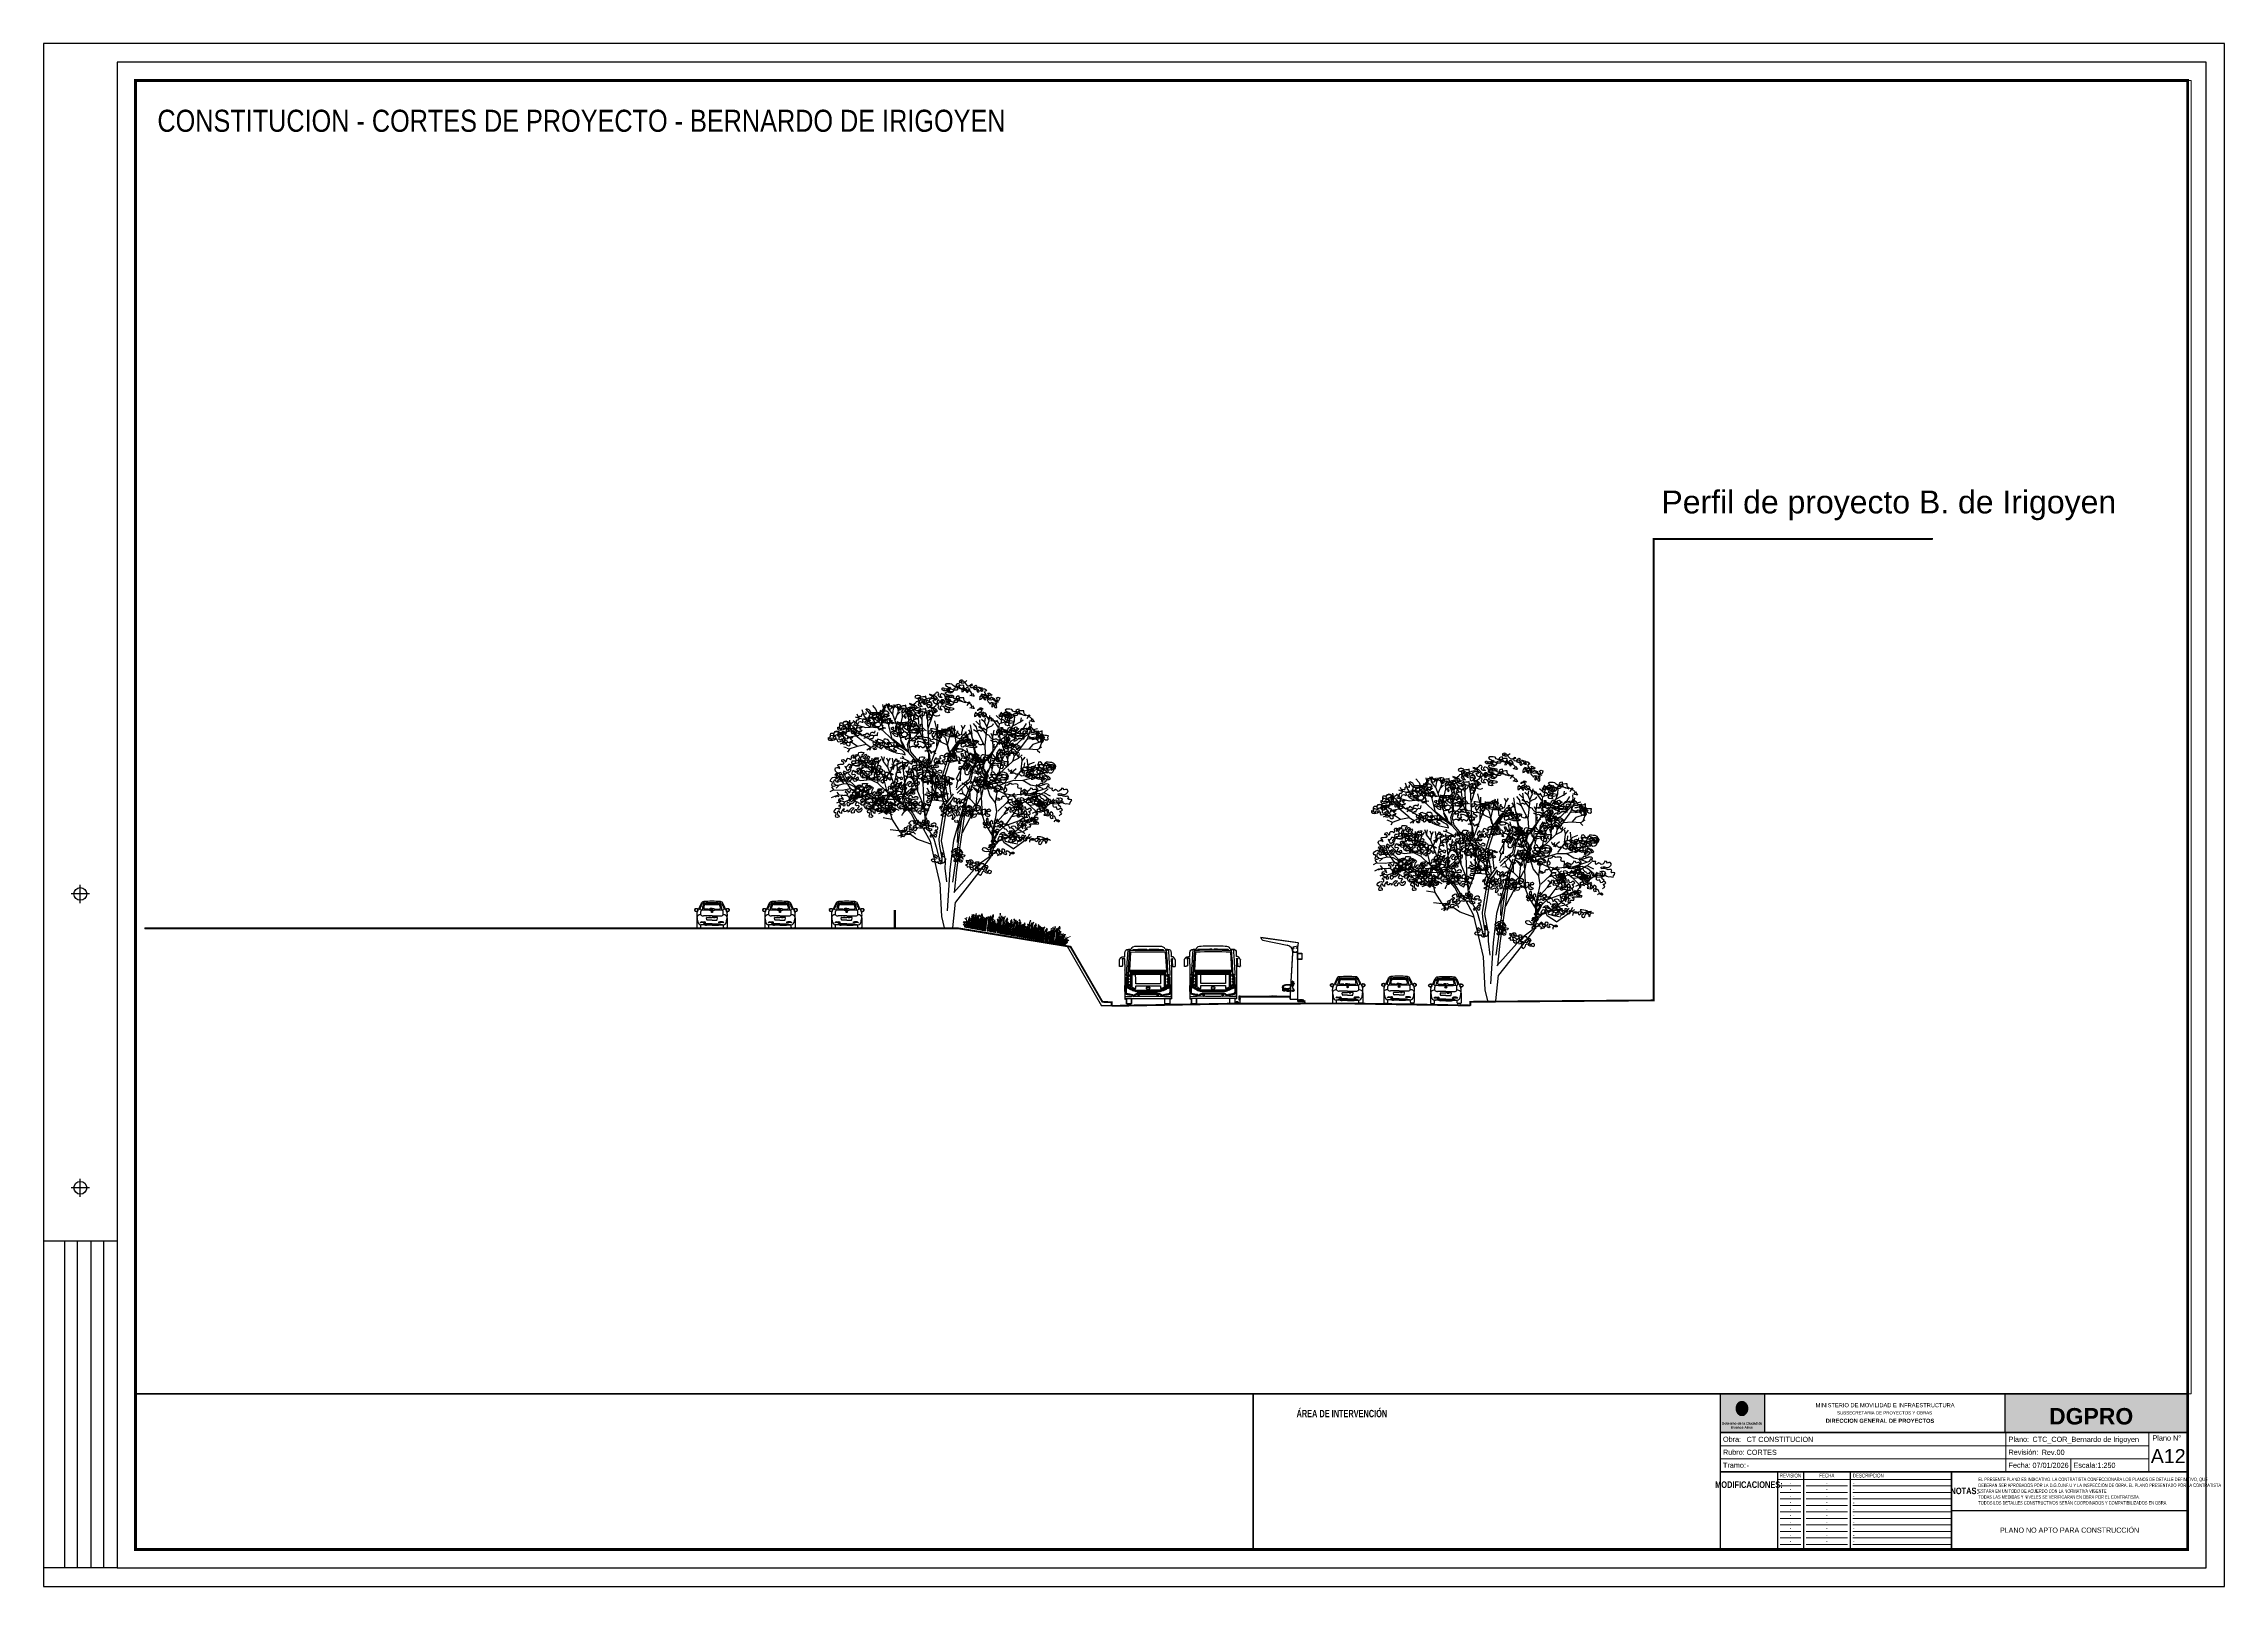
# Paper-space layout 'CTC_COR_Bernardo de Irigoyen' of a CAD drawing. Header units: metres, sheet in millimetres. Extents: x 0 to 594, y 0 to 420.
# The model-space entities are those that its viewports show. They can reach past a viewport. Long polylines and large blocks are cut down to what shows.
import ezdxf
from ezdxf.enums import TextEntityAlignment as Align

# ---------------------------------------------------------------- set-up
doc = ezdxf.new("R2010")
doc.units = ezdxf.units.M
for name, pattern in [('CENTER', [2, 1.25, -0.25, 0.25, -0.25]), ('Dash Style-2', [0.328076, 0.19685, -0.0656, 0.021868, -0.043757]), ('Dash Style-5', [0.083312, 0.02777, -0.055542]), ('HIDDENX2', [0.75, 0.5, -0.25])]:
    doc.linetypes.add(name, pattern=pattern)
doc.layers.add('0.0 VIEWPORTS', color=7, linetype='Continuous', plot=False)
for name, color, linetype in [('03_NUEVO_Cotas_250-Parciales', 254, 'Continuous'), ('DGPRO_Arboles existentes', 7, 'Continuous'), ('DGPRO_Autos', 252, 'Continuous'), ('DGPRO_Linea oficial', 2, 'Continuous'), ('DGPRO_Perfil existente', 244, 'Continuous'), ('DGPRO_Titulos', 6, 'Continuous'), ('REFERENCIAS - Rotulo y Layout', 7, 'Continuous'), ('REFERENCIAS - Texto', 7, 'Continuous'), ('VPORTS-ROTULO', 7, 'Continuous'), ('VPORTS-TEXTO', 7, 'Continuous'), ('Z- Rotulos', 7, 'Continuous')]:
    doc.layers.add(name, color=color, linetype=linetype)
doc.styles.add('00_arial narrow', font='ARIALN.TTF', dxfattribs={"width": 0.8})
doc.styles.add('ARIAL', font='arial.ttf')
doc.styles.get("Standard").update_dxf_attribs({"font": 'arial.ttf'})

# ---------------------------------------------------------------- blocks, each defined once
blk = doc.blocks.new('Lámina 2xA3')
for p, q in [((0, 415), (0, 410)), ((0, 10), (0, 5))]:
    blk.add_line(p, q)
at = {"ltscale": 0.15}
for p, q in [((20, 93.96), (0, 93.96)), ((5.68, 93.96), (5.68, 5)), ((9.17, 93.96), (9.17, 5)), ((12.84, 93.96), (12.84, 5)), ((16.33, 93.96), (16.33, 5)), ((20, 5), (0, 5))]:
    blk.add_line(p, q, dxfattribs=at)
blk.add_lwpolyline([(0, 420), (0, 0), (594, 0), (594, 420), (0, 420)], dxfattribs=at)
blk.add_lwpolyline([(20, 5), (589, 5), (589, 415), (20, 415)], close=True, dxfattribs=at)
at = {"const_width": 0.8}
blk.add_lwpolyline([(25, 10), (584, 10), (584, 410), (25, 410)], close=True, dxfattribs=at)
at = {"color": 253}
for points in [[(10, 186.03), (10, 190.97)], [(12.47, 188.5), (7.53, 188.5)], [(12.47, 108.5), (7.53, 108.5)], [(10, 106.03), (10, 110.97)]]:
    blk.add_lwpolyline(points, dxfattribs=at)
for centre in [(10, 188.5), (10, 108.5)]:
    blk.add_circle(centre, 1.73, dxfattribs=at)
blk = doc.blocks.new('LOGO')
at = {"layer": 'REFERENCIAS - Rotulo y Layout', "true_color": 0x9c9c9c}
blk.add_hatch(color=253, dxfattribs=at).paths.add_polyline_path([(233.32, -15.95), (223.01, -15.95), (223.01, -6.88), (233.32, -6.88)])
at = {"layer": 'REFERENCIAS - Rotulo y Layout', "linetype": 'Continuous'}
for color, points in [(7, [(227.93, -12.13), (227.89, -12.09), (227.77, -12.09), (227.77, -12.06), (227.65, -12.06), (227.65, -12.02), (227.57, -12.02), (227.57, -11.98), (227.49, -11.98), (227.49, -11.93), (227.45, -11.93), (227.41, -11.89), (227.37, -11.89), (227.37, -11.85), (227.33, -11.85), (227.33, -11.82), (227.29, -11.82), (227.29, -11.78), (227.25, -11.78), (227.13, -11.66), (227.13, -11.62), (227.09, -11.62), (227.09, -11.58), (227.05, -11.58), (227.05, -11.53), (227.01, -11.53), (227.01, -11.49), (226.97, -11.49), (226.97, -11.42), (226.93, -11.42), (226.93, -11.38), (226.89, -11.34), (226.89, -11.29), (226.85, -11.25), (226.85, -11.18), (226.81, -11.18), (226.81, -11.09), (226.77, -11.09), (226.77, -10.98), (226.73, -10.98), (226.73, -10.85), (226.69, -10.85), (226.69, -10.62), (226.65, -10.62), (226.65, -10.06), (226.69, -10.02), (226.69, -9.82), (226.73, -9.82), (226.73, -9.69), (226.77, -9.69), (226.77, -9.58), (226.81, -9.58), (226.81, -9.46), (226.85, -9.46), (226.85, -9.38), (226.89, -9.38), (226.89, -9.34), (226.93, -9.29), (226.93, -9.25), (226.97, -9.22), (226.97, -9.18), (227.01, -9.18), (227.01, -9.14), (227.05, -9.14), (227.05, -9.06), (227.09, -9.06), (227.09, -9.02), (227.13, -9.02), (227.13, -8.98), (227.17, -8.98), (227.17, -8.94), (227.21, -8.94), (227.21, -8.9), (227.25, -8.9), (227.25, -8.85), (227.29, -8.85), (227.29, -8.82), (227.37, -8.82), (227.37, -8.78), (227.41, -8.78), (227.41, -8.74), (227.45, -8.74), (227.49, -8.7), (227.53, -8.7), (227.53, -8.66), (227.61, -8.66), (227.61, -8.62), (227.73, -8.62), (227.73, -8.58), (227.85, -8.58), (227.89, -8.54), (228.41, -8.54), (228.41, -8.58), (228.57, -8.58), (228.57, -8.62), (228.65, -8.62), (228.65, -8.66), (228.73, -8.66), (228.73, -8.7), (228.81, -8.7), (228.81, -8.74), (228.85, -8.74), (228.89, -8.78), (228.93, -8.78), (228.93, -8.82), (228.96, -8.82), (228.96, -8.85), (229.01, -8.85), (229.01, -8.9), (229.05, -8.9), (229.05, -8.94), (229.09, -8.94), (229.17, -9.02), (229.17, -9.06), (229.21, -9.06), (229.21, -9.1), (229.25, -9.1), (229.25, -9.14), (229.29, -9.14), (229.29, -9.22), (229.33, -9.22), (229.33, -9.25), (229.36, -9.25), (229.36, -9.34), (229.41, -9.34), (229.41, -9.42), (229.45, -9.42), (229.45, -9.49), (229.49, -9.54), (229.49, -9.62), (229.53, -9.62), (229.53, -9.74), (229.56, -9.74), (229.56, -9.89), (229.61, -9.89), (229.61, -10.25), (229.65, -10.25), (229.65, -10.42), (229.61, -10.42), (229.61, -10.74), (229.56, -10.78), (229.56, -10.89), (229.53, -10.94), (229.53, -11.06), (229.49, -11.06), (229.49, -11.14), (229.45, -11.14), (229.45, -11.22), (229.41, -11.25), (229.41, -11.29), (229.36, -11.34), (229.36, -11.38), (229.33, -11.38), (229.33, -11.46), (229.29, -11.46), (229.29, -11.49), (229.25, -11.53), (229.25, -11.58), (229.21, -11.58), (229.21, -11.62), (229.17, -11.62), (229.17, -11.66), (229.13, -11.66), (229.13, -11.69), (229.09, -11.69), (229.09, -11.73), (229.05, -11.73), (229.05, -11.78), (229.01, -11.78), (229.01, -11.82), (228.96, -11.82), (228.96, -11.85), (228.93, -11.85), (228.93, -11.89), (228.85, -11.89), (228.85, -11.93), (228.81, -11.93), (228.81, -11.98), (228.73, -11.98), (228.73, -12.02), (228.65, -12.02), (228.65, -12.06), (228.53, -12.06), (228.53, -12.09), (228.37, -12.09), (228.37, -12.13), (227.93, -12.13)]), (254, [(226.89, -10.18), (226.97, -10.14), (226.97, -10.18), (226.89, -10.18)]), (254, [(226.97, -10.25), (226.93, -10.22), (227.05, -10.22), (227.01, -10.25), (226.97, -10.25)]), (254, [(227.01, -10.18), (227.01, -10.14), (227.09, -10.18), (227.01, -10.18)]), (254, [(227.21, -10.14), (227.29, -10.09), (227.29, -10.14), (227.21, -10.14)]), (7, [(228.07, -10.04), (228.01, -10.01), (227.84, -9.94), (227.64, -9.9), (227.68, -9.83), (227.82, -9.66), (227.81, -9.64), (227.61, -9.5), (227.46, -9.51), (227.42, -9.52), (227.32, -9.49), (227.32, -9.41), (227.44, -9.37), (227.47, -9.35), (227.51, -9.34), (227.58, -9.3), (227.6, -9.29), (227.62, -9.29), (227.64, -9.27), (227.67, -9.26), (227.77, -9.24), (227.86, -9.24), (227.87, -9.24), (227.92, -9.24), (228.03, -9.29), (228.06, -9.29), (228.09, -9.3), (228.09, -9.25), (228.1, -9.04), (228.16, -9.03), (228.27, -9.19), (228.4, -9.24), (228.42, -9.24), (228.46, -9.24), (228.52, -9.24), (228.59, -9.25), (228.62, -9.27), (228.67, -9.29), (228.71, -9.29), (228.74, -9.31), (228.77, -9.32), (228.87, -9.35), (228.91, -9.36), (228.99, -9.38), (229.01, -9.38), (229, -9.45), (228.94, -9.49), (228.92, -9.5), (228.89, -9.52), (228.73, -9.56), (228.57, -9.54), (228.53, -9.55), (228.47, -9.59), (228.47, -9.59), (228.29, -9.79), (228.21, -9.82), (228.12, -9.89), (228.12, -9.99), (228.09, -10.04), (228.07, -10.04)]), (254, [(227.33, -10.14), (227.33, -10.09), (227.41, -10.14), (227.33, -10.14)]), (256, [(228.13, -9.14), (228.13, -9.1), (228.17, -9.1), (228.17, -9.14), (228.13, -9.14)]), (254, [(228.61, -10.14), (228.73, -10.06), (228.73, -10.09), (228.69, -10.09), (228.69, -10.14), (228.61, -10.14)]), (254, [(228.73, -10.22), (228.65, -10.18), (228.81, -10.18), (228.73, -10.22)]), (254, [(228.73, -10.14), (228.73, -10.06), (228.81, -10.14), (228.73, -10.14)]), (254, [(229.01, -10.25), (229.09, -10.22), (229.09, -10.25), (229.01, -10.25)]), (254, [(229.13, -10.25), (229.13, -10.22), (229.21, -10.25), (229.13, -10.25)]), (254, [(226.89, -10.42), (226.97, -10.38), (226.97, -10.42), (226.89, -10.42)]), (254, [(226.97, -10.49), (226.89, -10.46), (227.09, -10.46), (227.01, -10.49), (226.97, -10.49)]), (254, [(227.01, -10.42), (227.01, -10.38), (227.09, -10.42), (227.01, -10.42)]), (254, [(228.61, -10.44), (228.71, -10.38), (228.71, -10.4), (228.71, -10.44), (228.61, -10.44)]), (254, [(228.73, -10.54), (228.61, -10.49), (228.77, -10.49), (228.77, -10.54), (228.73, -10.54)]), (254, [(228.73, -10.46), (228.73, -10.38), (228.85, -10.46), (228.73, -10.46)]), (254, [(229.13, -10.34), (229.05, -10.29), (229.21, -10.29), (229.13, -10.34)])]:
    blk.add_hatch(color=color, dxfattribs=at).paths.add_polyline_path(points)
at = {"layer": 'REFERENCIAS - Rotulo y Layout'}
for points in [[(228.46, -11.24), (228.35, -11.24), (228.23, -11.23), (228.1, -11.2), (227.96, -11.18), (227.89, -11.17), (227.82, -11.16), (227.8, -11.15), (227.77, -11.15), (227.84, -11.12), (227.89, -11.08), (227.94, -11.04), (227.97, -11), (227.99, -10.97), (228.01, -10.94), (228.03, -10.92), (228.06, -10.89), (228.07, -10.87), (228.02, -10.85), (227.97, -10.85), (227.97, -10.77), (227.97, -10.69), (228.08, -10.69), (228.14, -10.66), (228.12, -10.65), (228.11, -10.64), (228.09, -10.64), (228.03, -10.61), (227.98, -10.61), (227.97, -10.6), (227.96, -10.65), (227.95, -10.72), (227.96, -10.78), (227.96, -10.85), (227.85, -10.85), (227.85, -10.75), (227.85, -10.67), (227.84, -10.59), (227.84, -10.5), (227.93, -10.31), (228.02, -10.36), (228.05, -10.37), (228.08, -10.37), (228.06, -10.34), (228.04, -10.32), (228.02, -10.29), (228.02, -10.28), (227.97, -10.25), (227.84, -10.45), (227.84, -10.39), (227.84, -10.34), (227.83, -10.29), (227.83, -10.24), (227.82, -10.28), (227.82, -10.31), (227.82, -10.38), (227.82, -10.44), (227.82, -10.47), (227.82, -10.5), (227.65, -10.84), (227.51, -10.49), (227.51, -10.38), (227.5, -10.31), (227.5, -10.25), (227.5, -10.23), (227.5, -10.21), (227.48, -10.23), (227.48, -10.31), (227.48, -10.38), (227.47, -10.44), (227.47, -10.49), (227.43, -10.6), (227.32, -10.34), (227.32, -10.24), (227.32, -10.21), (227.42, -10.16), (227.37, -10.09), (227.32, -10.06), (227.32, -9.99), (227.32, -9.92), (227.31, -9.86), (227.31, -9.79), (227.4, -9.78), (227.42, -9.79), (227.44, -9.78), (227.46, -9.77), (227.45, -9.75), (227.43, -9.75), (227.42, -9.74), (227.4, -9.73), (227.37, -9.72), (227.35, -9.71), (227.33, -9.71), (227.31, -9.72), (227.31, -9.7), (227.29, -9.73), (227.29, -9.76), (227.28, -9.85), (227.28, -10), (227.28, -10.06), (227.18, -10.14), (227.28, -10.21), (227.28, -10.31), (227.28, -10.34), (227.07, -10.83), (227.04, -10.71), (227.09, -10.71), (227.1, -10.69), (227.03, -10.69), (227.02, -10.61), (227.01, -10.59), (227.01, -10.51), (227.12, -10.46), (227.07, -10.39), (227.01, -10.34), (227.01, -10.31), (227.01, -10.27), (227.11, -10.22), (227.06, -10.16), (227.01, -10.12), (227.01, -10.08), (227, -10.04), (227, -9.99), (227.03, -9.98), (227.05, -9.98), (227.13, -9.96), (227.06, -9.93), (227.01, -9.93), (226.98, -9.93), (226.98, -9.96), (226.98, -10.01), (226.98, -10.06), (226.98, -10.12), (226.87, -10.19), (226.98, -10.27), (226.98, -10.34), (226.86, -10.43), (226.98, -10.51), (226.98, -10.54), (226.97, -10.56), (226.97, -10.61), (226.95, -10.69), (226.89, -10.69), (226.94, -10.71), (226.91, -10.85), (226.85, -10.85), (226.8, -10.65), (226.78, -10.45), (226.77, -10.24), (226.8, -10.04), (226.83, -9.85), (226.89, -9.68), (226.94, -9.5), (227.02, -9.39), (227.09, -9.26), (227.12, -9.23), (227.14, -9.19), (227.19, -9.2), (227.28, -9.21), (227.37, -9.22), (227.51, -9.19), (227.52, -9.19), (227.57, -9.18), (227.62, -9.17), (227.7, -9.17), (227.78, -9.16), (227.87, -9.17), (227.91, -9.18), (227.87, -9.1), (227.77, -9.09), (227.66, -9.07), (227.52, -9.09), (227.47, -9.1), (227.43, -9.1), (227.37, -9.09), (227.32, -9.08), (227.29, -9.07), (227.27, -9.05), (227.33, -8.98), (227.41, -8.92), (227.47, -8.95), (227.52, -8.97), (227.58, -8.99), (227.62, -9), (227.67, -9), (227.74, -9.01), (227.8, -9.02), (227.86, -9.05), (227.92, -9.06), (227.93, -9.08), (227.95, -9.05), (227.94, -9), (227.89, -8.98), (227.85, -8.96), (227.71, -8.92), (227.65, -8.9), (227.59, -8.86), (227.55, -8.82), (227.63, -8.77), (227.73, -8.74), (227.75, -8.75), (227.77, -8.77), (227.79, -8.8), (227.82, -8.81), (227.87, -8.85), (227.94, -8.9), (227.97, -8.94), (228, -8.99), (228.04, -8.92), (228.03, -8.9), (228, -8.85), (227.97, -8.81), (227.94, -8.78), (227.91, -8.75), (227.9, -8.73), (227.88, -8.71), (227.97, -8.66), (228.07, -8.66), (228.11, -8.95), (228.16, -8.95), (228.2, -8.66), (228.31, -8.66), (228.41, -8.69), (228.39, -8.71), (228.38, -8.75), (228.35, -8.78), (228.31, -8.81), (228.28, -8.85), (228.25, -8.9), (228.24, -8.93), (228.22, -8.95), (228.27, -8.99), (228.31, -8.95), (228.32, -8.92), (228.42, -8.84), (228.45, -8.82), (228.48, -8.8), (228.51, -8.78), (228.52, -8.76), (228.58, -8.75), (228.61, -8.75), (228.67, -8.8), (228.73, -8.82), (228.71, -8.84), (228.69, -8.85), (228.66, -8.88), (228.62, -8.9), (228.58, -8.91), (228.54, -8.93), (228.48, -8.95), (228.42, -8.96), (228.39, -8.98), (228.35, -9), (228.32, -9.02), (228.37, -9.06), (228.49, -9.02), (228.57, -9.01), (228.63, -9), (228.71, -8.99), (228.77, -8.98), (228.82, -8.95), (228.87, -8.92), (228.95, -8.98), (229.01, -9.05), (228.99, -9.07), (228.96, -9.08), (228.91, -9.09), (228.85, -9.1), (228.82, -9.1), (228.78, -9.09), (228.62, -9.07), (228.52, -9.09), (228.42, -9.1), (228.37, -9.12), (228.37, -9.15), (228.42, -9.17), (228.5, -9.16), (228.58, -9.16), (228.67, -9.17), (228.76, -9.19), (228.77, -9.19), (228.91, -9.22), (229, -9.21), (229.09, -9.2), (229.13, -9.19), (229.21, -9.29), (229.28, -9.42), (229.36, -9.56), (229.41, -9.73), (229.46, -9.89), (229.49, -10.14), (229.51, -10.38), (229.48, -10.61), (229.46, -10.71), (229.46, -10.74), (229.43, -10.85), (229.41, -10.91), (229.4, -10.96), (229.13, -10.34), (229.25, -10.29), (229.19, -10.23), (229.13, -10.19), (229.13, -9.99), (229.24, -9.99), (229.26, -9.99), (229.29, -9.96), (229.27, -9.96), (229.25, -9.96), (229.22, -9.94), (229.19, -9.92), (229.13, -9.92), (229.11, -9.89), (229.11, -9.93), (229.1, -9.96), (229.1, -10.09), (229.1, -10.13), (229.1, -10.19), (228.98, -10.27), (229.09, -10.34), (228.87, -10.89), (228.75, -10.54), (228.88, -10.49), (228.74, -10.35), (228.74, -10.32), (228.74, -10.22), (228.86, -10.16), (228.8, -10.09), (228.74, -10.04), (228.74, -9.98), (228.74, -9.85), (228.73, -9.79), (228.84, -9.79), (228.88, -9.77), (228.9, -9.76), (228.82, -9.73), (228.79, -9.71), (228.75, -9.71), (228.73, -9.7), (228.72, -9.69), (228.72, -9.73), (228.72, -9.77), (228.71, -9.85), (228.71, -9.94), (228.71, -10.04), (228.59, -10.13), (228.71, -10.22), (228.71, -10.29), (228.71, -10.32), (228.71, -10.35), (228.57, -10.45), (228.69, -10.54), (228.3, -10.98), (228.27, -10.98), (228.24, -11.04), (228.3, -11.09), (228.33, -11.14), (228.37, -11.2), (228.47, -11.24), (228.47, -11.24), (228.46, -11.24)], [(227.89, -9.66), (227.89, -9.62), (227.85, -9.62), (227.85, -9.58), (227.81, -9.58), (227.81, -9.49), (227.77, -9.49), (227.77, -9.46), (227.41, -9.46), (227.41, -9.42), (227.53, -9.42), (227.53, -9.38), (227.61, -9.38), (227.61, -9.34), (227.69, -9.34), (227.69, -9.29), (227.97, -9.29), (227.97, -9.34), (228.05, -9.34), (228.05, -9.38), (228.09, -9.38), (228.09, -9.46), (228.05, -9.46), (228.05, -9.54), (228.01, -9.54), (228.01, -9.58), (227.97, -9.58), (227.97, -9.62), (227.93, -9.62), (227.93, -9.66), (227.89, -9.66)], [(228.06, -9.98), (227.97, -9.9), (227.91, -9.88), (227.83, -9.88), (227.81, -9.88), (227.77, -9.84), (227.79, -9.84), (227.81, -9.82), (227.83, -9.8), (227.9, -9.75), (227.92, -9.73), (228.03, -9.63), (228.05, -9.6), (228.08, -9.56), (228.1, -9.54), (228.12, -9.47), (228.15, -9.29), (228.15, -9.26), (228.11, -9.17), (228.18, -9.13), (228.22, -9.19), (228.22, -9.23), (228.23, -9.27), (228.27, -9.37), (228.27, -9.39), (228.28, -9.44), (228.29, -9.5), (228.3, -9.54), (228.3, -9.63), (228.13, -9.76), (228.1, -9.78), (228.06, -9.86), (228.06, -9.93), (228.06, -9.95), (228.06, -9.96), (228.06, -9.98)], [(228.37, -9.62), (228.37, -9.54), (228.33, -9.54), (228.33, -9.29), (228.61, -9.29), (228.61, -9.34), (228.73, -9.34), (228.73, -9.38), (228.81, -9.38), (228.81, -9.42), (228.93, -9.42), (228.93, -9.46), (228.85, -9.46), (228.85, -9.49), (228.49, -9.49), (228.49, -9.54), (228.41, -9.54), (228.41, -9.62), (228.37, -9.62)], [(226.93, -10.85), (226.97, -10.74), (226.97, -10.85), (226.93, -10.85)], [(227.01, -10.85), (227.01, -10.74), (227.05, -10.85), (227.01, -10.85)], [(228.45, -11.53), (228.45, -11.49), (228.17, -11.49), (228.17, -11.46), (227.85, -11.46), (227.85, -11.42), (227.17, -11.42), (227.13, -11.46), (227.13, -11.42), (227.09, -11.42), (227.09, -11.38), (227.05, -11.38), (227.05, -11.34), (227.09, -11.29), (227.37, -11.29), (227.37, -11.25), (227.69, -11.25), (227.69, -11.29), (228.01, -11.29), (228.01, -11.34), (228.25, -11.34), (228.29, -11.38), (228.93, -11.38), (228.93, -11.34), (229.13, -11.34), (229.17, -11.29), (229.25, -11.29), (229.25, -11.34), (229.21, -11.34), (229.21, -11.38), (229.17, -11.42), (229.17, -11.46), (229.05, -11.46), (229.05, -11.49), (228.73, -11.49), (228.73, -11.53), (228.45, -11.53)], [(227.09, -10.98), (227.09, -10.85), (227.29, -10.42), (227.13, -10.98), (227.09, -10.98)], [(227.21, -11.06), (227.21, -11.02), (227.17, -11.02), (227.29, -10.54), (227.29, -11.06), (227.21, -11.06)], [(228.49, -11.82), (228.49, -11.78), (228.17, -11.78), (228.13, -11.73), (227.89, -11.73), (227.89, -11.69), (227.33, -11.69), (227.33, -11.66), (227.29, -11.66), (227.29, -11.62), (227.25, -11.62), (227.25, -11.58), (227.21, -11.58), (227.25, -11.53), (227.77, -11.53), (227.77, -11.58), (228.09, -11.58), (228.09, -11.62), (228.37, -11.62), (228.37, -11.66), (228.85, -11.66), (228.85, -11.62), (229.01, -11.62), (229.01, -11.66), (228.96, -11.66), (228.93, -11.69), (228.89, -11.69), (228.89, -11.73), (228.85, -11.73), (228.85, -11.78), (228.77, -11.78), (228.77, -11.82), (228.49, -11.82)], [(227.37, -10.69), (227.33, -10.42), (227.41, -10.62), (227.37, -10.69)], [(227.33, -10.85), (227.33, -10.58), (227.37, -10.74), (227.33, -10.85)], [(227.33, -11.06), (227.33, -10.89), (227.37, -10.78), (227.45, -11.06), (227.33, -11.06)], [(227.45, -11.02), (227.41, -10.74), (227.45, -10.66), (227.49, -10.74), (227.49, -10.82), (227.45, -10.82), (227.45, -11.02)], [(227.49, -10.69), (227.45, -10.62), (227.49, -10.58), (227.49, -10.69)], [(227.57, -10.94), (227.53, -10.78), (227.53, -10.58), (227.65, -10.85), (227.61, -10.85), (227.61, -10.94), (227.57, -10.94)], [(227.53, -10.98), (227.53, -10.85), (227.57, -10.98), (227.53, -10.98)], [(227.97, -12.02), (227.97, -11.98), (227.81, -11.98), (227.81, -11.93), (227.69, -11.93), (227.69, -11.89), (227.61, -11.89), (227.61, -11.85), (227.53, -11.85), (227.53, -11.82), (227.81, -11.82), (227.81, -11.85), (228.09, -11.85), (228.09, -11.89), (228.37, -11.89), (228.37, -11.93), (228.49, -11.93), (228.49, -11.98), (228.29, -11.98), (228.29, -12.02), (227.97, -12.02)], [(227.69, -10.85), (227.81, -10.58), (227.81, -10.85), (227.69, -10.85)], [(228.33, -10.98), (228.69, -10.58), (228.57, -10.98), (228.33, -10.98)], [(228.61, -10.98), (228.69, -10.58), (228.69, -10.98), (228.61, -10.98)], [(228.77, -11.06), (228.77, -10.74), (228.73, -10.74), (228.73, -10.58), (228.85, -10.94), (228.81, -11.06), (228.77, -11.06)], [(228.89, -11.14), (228.89, -11.09), (228.81, -11.09), (228.81, -11.06), (228.85, -10.98), (228.93, -11.14), (228.89, -11.14)], [(228.93, -11.09), (228.89, -10.94), (229.09, -10.46), (228.93, -11.09)], [(228.96, -11.14), (229.05, -10.78), (229.09, -10.58), (229.09, -11.14), (228.96, -11.14)], [(229.25, -10.98), (229.13, -10.46), (229.17, -10.46), (229.36, -10.98), (229.25, -10.98)], [(229.13, -11.09), (229.13, -10.58), (229.25, -10.98), (229.25, -11.02), (229.21, -11.02), (229.21, -11.06), (229.17, -11.06), (229.17, -11.09), (229.13, -11.09)]]:
    blk.add_hatch(color=254, dxfattribs=at).paths.add_polyline_path(points)
at = {"layer": 'REFERENCIAS - Texto', "color": 0, "linetype": 'Continuous', "insert": (228.16, -14.31), "char_height": 0.5636, "width": 9.7191, "attachment_point": 5}
blk.add_mtext('{\\fArial|b1|i0|c0|p34;\\C256;Gobierno de la Ciudad de \\PBuenos Aires }', dxfattribs=at)
blk = doc.blocks.new('AP-AF-LÁMINA A2')
at = {"layer": 'REFERENCIAS - Rotulo y Layout', "linetype": 'Continuous', "true_color": 0xd6b824}
blk.add_hatch(color=52, dxfattribs=at).paths.add_polyline_path([(534.42, 52.52), (583.92, 52.52), (583.92, 41.91), (534.42, 41.91)])
at = {"layer": 'VPORTS-ROTULO', "color": 250, "lineweight": 0, "ltscale": 0.3, "true_color": 0x3d3d3e}
for p, q in [((534.5, 31.21), (534.5, 41.91)), ((573.39, 41.91), (573.39, 31.21)), ((573.39, 38.29), (456.71, 38.29)), ((573.39, 34.75), (456.71, 34.75)), ((552.18, 34.75), (552.18, 31.21))]:
    blk.add_line(p, q, dxfattribs=at)
at = {"layer": 'VPORTS-ROTULO', "const_width": 0.424}
for points in [[(25, 52.43), (329.43, 52.43), (329.43, 10), (25, 10)], [(329.43, 52.43), (456.71, 52.43), (456.71, 10), (329.43, 10)], [(584, 52.43), (456.71, 52.43), (456.71, 10), (584, 10)]]:
    blk.add_lwpolyline(points, close=True, dxfattribs=at)
for points in [[(456.71, 52.43), (456.71, 10)], [(468.78, 41.82), (468.78, 52.43)], [(534.24, 41.82), (534.24, 52.43)], [(456.71, 41.91), (583.92, 41.91)], [(456.71, 31.21), (584, 31.21)], [(519.65, 10), (519.65, 31.21)], [(519.65, 20.61), (584, 20.61)]]:
    blk.add_lwpolyline(points, dxfattribs=at)
at = {"layer": 'VPORTS-ROTULO'}
for points in [[(472.27, 31.21), (472.27, 10.47)], [(479.34, 31.21), (479.34, 10.47)], [(492.07, 31.21), (492.07, 10.47)]]:
    blk.add_lwpolyline(points, dxfattribs=at)
at = {"layer": 'VPORTS-ROTULO', "color": 250, "lineweight": 0, "ltscale": 0.3, "true_color": 0x3d3d3e}
for points in [[(472.27, 29.09), (519.65, 29.09)], [(472.98, 27.33), (478.64, 27.33)], [(472.98, 25.56), (478.64, 25.56)], [(472.98, 23.79), (478.64, 23.79)], [(480.05, 27.33), (491.36, 27.33)], [(480.05, 25.56), (491.36, 25.56)], [(480.05, 23.79), (491.36, 23.79)], [(492.78, 27.33), (519.65, 27.33)], [(492.78, 25.56), (519.65, 25.56)], [(492.78, 23.79), (519.65, 23.79)], [(472.98, 22.02), (478.64, 22.02)], [(472.98, 20.25), (478.64, 20.25)], [(472.98, 18.49), (478.64, 18.49)], [(480.05, 22.02), (491.36, 22.02)], [(480.05, 20.25), (491.36, 20.25)], [(480.05, 18.49), (491.36, 18.49)], [(492.78, 22.02), (519.65, 22.02)], [(492.78, 20.25), (519.65, 20.25)], [(492.78, 18.49), (519.65, 18.49)], [(472.98, 16.72), (478.64, 16.72)], [(472.98, 14.95), (478.64, 14.95)], [(472.98, 13.18), (478.64, 13.18)], [(480.05, 16.72), (491.36, 16.72)], [(480.05, 14.95), (491.36, 14.95)], [(480.05, 13.18), (491.36, 13.18)], [(492.78, 16.72), (519.65, 16.72)], [(492.78, 14.95), (519.65, 14.95)], [(492.78, 13.18), (519.65, 13.18)], [(472.98, 11.41), (478.64, 11.41)], [(480.05, 11.41), (491.36, 11.41)], [(492.78, 11.41), (519.65, 11.41)]]:
    blk.add_lwpolyline(points, dxfattribs=at)
at = {"xscale": 1.159101364884615, "yscale": 1.159101364884615, "zscale": 1.159101364884615}
blk.add_blockref('LOGO', (198.15, 60.4), dxfattribs=at)
at = {"layer": 'Z- Rotulos'}
blk.add_blockref('Lámina 2xA3', (0, 0), dxfattribs=at)
at = {"layer": 'REFERENCIAS - Texto', "color": 0, "linetype": 'Continuous', "attachment_point": 5}
for s, insert, char_height, width in [('{\\C256;MINISTERIO DE MOVILIDAD E INFRAESTRUCTURA}', (501.58, 49.31), 1.1136, 52.8964), ('{\\W7.4139;\\C256; \\H0.84848x;\\W1;SUBSECRETARIA DE PROYECTOS Y OBRAS}', (499.98, 47.23), 1.0208, 34.5101), ('{\\fArial|b1|i0|c0|p34;\\C256; DIRECCION GENERAL DE PROYECTOS}', (499.98, 45.07), 1.1136, 61.5888)]:
    blk.add_mtext(s, dxfattribs=dict(at, insert=insert, char_height=char_height, width=width))
at = {"layer": 'REFERENCIAS - Texto', "linetype": 'Continuous', "insert": (538.86, 46.28), "char_height": 4.4773, "width": 104.8445, "attachment_point": 4}
blk.add_mtext('\\pxi1.6485;{\\fArial|b1|i0|c0|p34;DGPRO}', dxfattribs=at)
at = {"layer": 'VPORTS-TEXTO', "style": '00_arial narrow'}
for s, insert, char_height, width, attachment_point in [('\\pxql;{\\fArial Narrow|b1|i0|c0|p34;ÁREA DE INTERVENCIÓN }', (356.76, 47.02), 2, 30.9719, 5), ('REVISION', (475.81, 30.7), 1.061, 7.0714, 2), ('FECHA', (485.71, 30.7), 1.061, 7.0714, 2), ('DESCRIPCION', (492.78, 30.7), 1.0607, 7.0714, 1), ('{\\fArial Narrow|b1|i0|c0|p34;MODIFICACIONES:}', (464.49, 27.68), 1.7679, 10.6071, 5), ('{\\fArial Narrow|b1|i0|c0|p34;NOTAS:}', (523.27, 25.98), 1.7679, 10.6071, 5)]:
    blk.add_mtext(s, dxfattribs=dict(at, insert=insert, char_height=char_height, width=width, attachment_point=attachment_point))
at = {"layer": 'VPORTS-TEXTO', "char_height": 1.414, "attachment_point": 1, "style": 'ARIAL'}
for s, width, insert in [('Obra:', 6.7635, (457.42, 40.76)), ('Rubro:', 7.698, (457.42, 37.23)), ('Plano:', 8.9381, (535.21, 40.76)), ('Revisión:', 8.9381, (535.21, 37.23)), ('Plano N%%D', 10.8918, (574.41, 41.11)), ('Tramo:', 8.3174, (457.42, 33.69)), ('Fecha:', 8.9381, (535.21, 33.69)), ('Escala:', 8.9381, (552.89, 33.69))]:
    blk.add_mtext_dynamic_manual_height_columns(s, width=width, gutter_width=12.5, heights=[0], dxfattribs=dict(at, insert=insert))
at = {"layer": 'VPORTS-TEXTO', "style": '00_arial narrow'}
blk.add_attdef('TÍTULO', (31, 396), '', height=6, dxfattribs=at)
at = {"layer": 'VPORTS-TEXTO', "ltscale": 0.01}
for tag, p, height, style in [('OBRA', (463.87, 39.3), 1.41, 'ARIAL'), ('RUBRO', (463.87, 35.79), 1.41, 'ARIAL'), ('PLANO', (541.73, 39.32), 1.41, 'ARIAL'), ('REVISIÓN', (544.23, 35.79), 1.41, 'ARIAL'), ('TRAMO', (463.87, 32.25), 1.41, 'ARIAL'), ('FECHA', (541.73, 32.25), 1.41, 'ARIAL'), ('ESCALA', (559.41, 32.25), 1.41, 'ARIAL'), ('DESCRIP.1', (492.78, 27.61), 1.06, '00_arial narrow'), ('DESCRIP.2', (492.78, 25.84), 1.06, '00_arial narrow'), ('DESCRIP.3', (492.78, 24.07), 1.06, '00_arial narrow'), ('DESCRIP.4', (492.78, 22.3), 1.06, '00_arial narrow'), ('DESCRIP.5', (492.78, 20.54), 1.06, '00_arial narrow'), ('DESCRIP.6', (492.78, 18.77), 1.06, '00_arial narrow'), ('DESCRIP.7', (492.78, 17), 1.06, '00_arial narrow'), ('DESCRIP.8', (492.78, 15.23), 1.06, '00_arial narrow'), ('DESCRIP.9', (492.78, 13.47), 1.06, '00_arial narrow'), ('DESCRIP.10', (492.78, 11.7), 1.06, '00_arial narrow')]:
    blk.add_attdef(tag, p, '', height=height, dxfattribs=dict(at, style=style))
at = {"layer": 'VPORTS-TEXTO', "ltscale": 0.01, "style": 'ARIAL'}
blk.add_attdef('N°', text='', height=3.82, dxfattribs=at).set_placement((578.7, 35.45), align=Align.MIDDLE_CENTER)
at = {"layer": 'VPORTS-TEXTO', "style": '00_arial narrow', "width": 0.8}
for tag, p in [('REV.1', (475.81, 28.21)), ('REV.2', (475.81, 26.44)), ('REV.3', (475.81, 24.67)), ('FF.1', (485.71, 28.21)), ('FF.2', (485.71, 26.44)), ('FF.3', (485.71, 24.67)), ('REV.4', (475.81, 22.91)), ('REV.5', (475.81, 21.14)), ('REV.6', (475.81, 19.37)), ('REV.7', (475.81, 17.6)), ('FF.4', (485.71, 22.91)), ('FF.5', (485.71, 21.14)), ('FF.6', (485.71, 19.37)), ('FF.7', (485.71, 17.6)), ('REV.10', (475.81, 12.3)), ('REV.8', (475.81, 15.83)), ('REV.9', (475.81, 14.07)), ('FF.10', (485.71, 12.3)), ('FF.8', (485.71, 15.83)), ('FF.9', (485.71, 14.07))]:
    blk.add_attdef(tag, text='', height=1.06, dxfattribs=at).set_placement(p, align=Align.MIDDLE_CENTER)
for tag, p in [('NOTA-1', (526.98, 28.66)), ('NOTA-2', (526.98, 27.06)), ('NOTA-3', (526.98, 25.46)), ('NOTA-4', (526.98, 23.86)), ('NOTA-5', (526.98, 22.26))]:
    blk.add_attdef(tag, p, '', height=0.942, dxfattribs=at)
at = {"layer": 'VPORTS-TEXTO', "color": 12, "true_color": 0xd10000, "style": '00_arial narrow'}
blk.add_attdef('APTITUD', text='', height=1.41, dxfattribs=at).set_placement((551.82, 15.3), align=Align.MIDDLE_CENTER)
blk = doc.blocks.new('fiat grande punto trasera')
for p, q in [((0.2561, 1.3049), (0.2352, 1.3259)), ((0.7229, 1.3282), (0.6133, 1.3282)), ((0.7229, 1.3282), (0.8325, 1.3282)), ((1.1897, 1.3049), (1.2106, 1.3259)), ((0.5146, 1.0343), (0.3267, 1.0343)), ((0.6208, 1.0668), (0.5919, 1.0403)), ((0.7229, 1.0694), (0.6276, 1.0694)), ((0.7229, 1.0694), (0.8182, 1.0694)), ((0.8249, 1.0668), (0.8575, 1.037)), ((0.8643, 1.0343), (1.119, 1.0343)), ((-0.1302, 0.915), (-0.0978, 0.8453)), ((-0.1238, 0.9013), (-0.097, 0.9004)), ((-0.097, 0.9004), (-0.0972, 0.8934)), ((-0.0972, 0.8934), (-0.0819, 0.8933)), ((0.1171, 0.7274), (0.1171, 0.8984)), ((0.6944, 0.9031), (0.6944, 0.8768)), ((0.7071, 0.9031), (0.6944, 0.9031)), ((0.7071, 0.8978), (0.7004, 0.8978)), ((0.7004, 0.8978), (0.7004, 0.8925)), ((0.7004, 0.8925), (0.7048, 0.8925)), ((0.7048, 0.8872), (0.7004, 0.8872)), ((0.7004, 0.8872), (0.7004, 0.8768)), ((0.7048, 0.8872), (0.7048, 0.8925)), ((0.7071, 0.9031), (0.7071, 0.8978)), ((0.7099, 0.9031), (0.7099, 0.8768)), ((0.7158, 0.9031), (0.7099, 0.9031)), ((0.7158, 0.9031), (0.7158, 0.8768)), ((0.7185, 0.9031), (0.7185, 0.8768)), ((0.7295, 0.9031), (0.7185, 0.9031)), ((0.7244, 0.8978), (0.7244, 0.8925)), ((0.7266, 0.8978), (0.7244, 0.8978)), ((0.7295, 0.8925), (0.7244, 0.8925)), ((0.7295, 0.8872), (0.7244, 0.8872)), ((0.7244, 0.8872), (0.7244, 0.8768)), ((0.7295, 0.8872), (0.7295, 0.8768)), ((0.7354, 0.8978), (0.7354, 0.9031)), ((0.7515, 0.9031), (0.7354, 0.9031)), ((0.7405, 0.8978), (0.7354, 0.8978)), ((0.7354, 0.8916), (0.7354, 0.8768)), ((0.7405, 0.8978), (0.7405, 0.8768)), ((0.7515, 0.8978), (0.7465, 0.8978)), ((0.7465, 0.8978), (0.7465, 0.8768)), ((0.7515, 0.8978), (0.7515, 0.9031)), ((1.3286, 0.7274), (1.3286, 0.8984)), ((1.543, 0.8934), (1.5277, 0.8933)), ((1.5696, 0.9013), (1.5427, 0.9004)), ((1.5427, 0.9004), (1.543, 0.8934)), ((1.576, 0.915), (1.5435, 0.8453)), ((0.7004, 0.8768), (0.6944, 0.8768)), ((0.7158, 0.8768), (0.7099, 0.8768)), ((0.7244, 0.8768), (0.7185, 0.8768)), ((0.7354, 0.8768), (0.7295, 0.8768)), ((0.7465, 0.8768), (0.7405, 0.8768)), ((0.7229, 0.6626), (0.263, 0.6626)), ((0.7229, 0.6626), (1.1828, 0.6626)), ((-0.1073, 0.5628), (-0.1073, 0.043)), ((0.4377, 0.4561), (0.4221, 0.561)), ((0.4419, 0.584), (0.7229, 0.584)), ((1.0038, 0.584), (0.7229, 0.584)), ((1.008, 0.4561), (1.0236, 0.561)), ((1.5531, 0.5628), (1.5531, 0.043)), ((0.7229, 0.439), (0.4575, 0.439)), ((0.7229, 0.439), (0.9882, 0.439)), ((0.1544, 0.3424), (0.3026, 0.3424)), ((0.2426, 0.2981), (0.2426, 0.3424)), ((0.2426, 0.2981), (0.3819, 0.2981)), ((1.2032, 0.2981), (1.0639, 0.2981)), ((1.2913, 0.3424), (1.1431, 0.3424)), ((1.2032, 0.2981), (1.2032, 0.3424)), ((0.7229, 0.2375), (0.3026, 0.2375)), ((0.7229, 0.2375), (1.1431, 0.2375)), ((0.3131, 0.1797), (0.1044, 0.1797)), ((0.1073, 0.043), (0.1073, 0.1797)), ((0.7229, 0.1519), (0.4243, 0.1519)), ((0.7229, 0.1519), (1.0215, 0.1519)), ((1.1326, 0.1797), (1.3414, 0.1797)), ((1.3384, 0.043), (1.3384, 0.1797)), ((-0.0688, 0), (0.0688, 0)), ((1.5145, 0), (1.377, 0))]:
    blk.add_line(p, q)
blk.add_lwpolyline([(0.7213, 1.0116), (0.3147, 1.0063), (0.3142, 1.0189), (0.7196, 1.0501, -0.423201), (0.7303, 1.0406), (0.7312, 1.022, -0.424048)], format="xyb", close=True)
for points in [[(0.5505, 0.584), (0.645, 0.584), (0.645, 0.5732), (0.5505, 0.5732)], [(0.8952, 0.584), (0.8007, 0.584), (0.8007, 0.5732), (0.8952, 0.5732)]]:
    blk.add_lwpolyline(points, close=True)
for radius in [0.0472, 0.0394, 0.0364, 0.0334]:
    blk.add_circle((0.7229, 0.8902), radius)
for centre, radius, start, end in [((1.1596, 0.7111), 1.202, 144.69261, 164.24466), ((0.0363, 1.3592), 0.1173, 337.56969, 4.4091), ((0.2617, 1.325), 0.1157, 85.48309, 135.79013), ((0.6858, -2.7416), 4.2026, 89.49477, 95.66661), ((-0.714, 1.2521), 1.0027, 5.99269, 10.82729), ((-0.8368, 1.2367), 1.1387, 6.1323, 10.36776), ((0.6764, -2.2918), 3.67, 89.27405, 96.12379), ((0.7599, -2.7416), 4.2026, 84.33339, 90.50523), ((0.7694, -2.2918), 3.67, 83.87621, 90.72595), ((2.2826, 1.2367), 1.1387, 169.63224, 173.8677), ((2.1597, 1.2521), 1.0027, 169.17271, 174.00731), ((1.184, 1.325), 0.1157, 44.20987, 94.51691), ((0.2861, 0.7111), 1.202, 15.75534, 35.30739), ((1.4094, 1.3592), 0.1173, 175.5909, 202.43031), ((-2.9329, 2.7302), 3.3876, 330.11043, 335.29665), ((0.2745, 1.1878), 0.1436, 105.90137, 149.04104), ((1.721, 0.7928), 1.5518, 160.73115, 172.54569), ((0.3142, 1.2557), 0.1057, 106.10793, 138.3982), ((0.6894, -4.7141), 6.0345, 89.68234, 94.11783), ((0.3806, 1.2045), 0.0872, 90.2163, 160.01348), ((0.2405, 46.8166), 45.5251, 270.17589, 270.6069), ((0.6055, 1.3461), 0.005, 93.33373, 192.35545), ((0.6286, 1.3512), 0.0286, 192.35545, 229.51739), ((0.7389, -0.9428), 2.2978, 90.39911, 93.33373), ((0.6133, 1.3332), 0.005, 229.51739, 270), ((0.7069, -0.9428), 2.2978, 86.66627, 89.60089), ((0.7563, -4.7141), 6.0345, 85.88217, 90.31766), ((1.2052, 46.8166), 45.5251, 269.3931, 269.82411), ((0.8325, 1.3332), 0.005, 270, 310.48261), ((0.8172, 1.3512), 0.0286, 310.48261, 347.64455), ((0.8402, 1.3461), 0.005, 347.64455, 86.66627), ((1.0651, 1.2045), 0.0872, 19.98652, 89.7837), ((1.1316, 1.2557), 0.1057, 41.6018, 73.89207), ((-0.2752, 0.7928), 1.5518, 7.45431, 19.26885), ((1.1712, 1.1878), 0.1436, 30.95896, 74.09863), ((4.3786, 2.7302), 3.3876, 204.70335, 209.88957), ((0.8762, 0.8412), 0.8379, 149.88071, 164.91403), ((1.721, 0.7928), 1.4892, 162.75582, 167.27877), ((-0.2752, 0.7928), 1.4892, 12.72123, 17.24418), ((0.5696, 0.8412), 0.8379, 15.08597, 30.11929), ((0.3354, 1.1031), 0.0693, 165.29655, 262.85059), ((1.1104, 1.1031), 0.0693, 277.14941, 14.70345), ((-0.2065, 0.9893), 0.0272, 140.44041, 208.12885), ((-0.1405, 1.0105), 0.0961, 200.7211, 276.17258), ((-0.1278, 0.9321), 0.1244, 91.14556, 143.20317), ((-0.2065, 0.9893), 0.013, 140.44041, 208.12885), ((-0.1405, 1.0108), 0.0823, 199.64561, 266.11612), ((-0.1278, 0.9321), 0.1102, 91.14556, 143.20317), ((-0.1132, 0.8898), 0.1676, 71.59858, 95.8518), ((-0.1132, 0.8898), 0.1534, 71.59858, 95.8518), ((0.9718, 0.3707), 1.1762, 145.4674, 154.57102), ((-0.1164, 0.9938), 0.0697, 306.83042, 5.84296), ((-0.0861, 1.0023), 0.039, 0, 60.96599), ((-0.0861, 1.0023), 0.0532, 0, 60.96599), ((-0.1164, 0.9938), 0.0839, 351.5105, 5.84296), ((0.0835, 1.0387), 0.0205, 168.17117, 239.57341), ((0.1518, 1.0313), 0.0892, 161.70185, 172.48306), ((0.2762, 1.3735), 0.4068, 240.04874, 253.34926), ((0.2566, 0.8826), 0.1403, 136.0722, 173.54832), ((0.1908, 0.9455), 0.0494, 99.98898, 135.691), ((0.9033, 23.9005), 22.9178, 268.19699, 269.54882), ((0.6276, 1.0594), 0.01, 90, 132.48664), ((0.5424, 23.9005), 22.9178, 270.45118, 271.80301), ((0.8182, 1.0594), 0.01, 47.51336, 90), ((0.8643, 1.0443), 0.01, 227.51336, 270), ((1.2549, 0.9455), 0.0494, 44.309, 80.01102), ((1.1696, 1.3735), 0.4068, 286.65074, 299.95126), ((1.1892, 0.8826), 0.1403, 6.45168, 43.9278), ((1.3623, 1.0387), 0.0205, 300.42659, 11.82883), ((1.2939, 1.0313), 0.0892, 7.51694, 18.29815), ((0.474, 0.3707), 1.1762, 25.42898, 34.5326), ((1.5621, 0.9938), 0.0839, 174.15704, 188.4895), ((1.5318, 1.0023), 0.0532, 119.03401, 180), ((1.5621, 0.9938), 0.0697, 174.15704, 233.16958), ((1.5318, 1.0023), 0.039, 119.03401, 180), ((1.5589, 0.8898), 0.1676, 84.1482, 108.40142), ((1.5589, 0.8898), 0.1534, 84.1482, 108.40142), ((1.5735, 0.9321), 0.1102, 36.79683, 88.85444), ((1.5735, 0.9321), 0.1244, 36.79683, 88.85444), ((1.5863, 1.0105), 0.0961, 263.82742, 339.2789), ((1.5862, 1.0108), 0.0823, 273.88388, 340.35439), ((1.6522, 0.9893), 0.013, 331.87115, 39.55959), ((1.6522, 0.9893), 0.0272, 331.87115, 39.55959), ((-0.1221, 1.0251), 0.0993, 256.05272, 298.59026), ((0.7189, 0.8901), 0.0109, 12.89098, 44.65939), ((0.7195, 0.8906), 0.0159, 3.3131, 51.26715), ((1.5679, 1.0251), 0.0993, 241.40974, 283.94728), ((0.5374, 0.7087), 0.6496, 165.10204, 182.90269), ((0.9084, 0.7087), 0.6496, 357.09731, 14.89796), ((0.0877, 0.5019), 0.2251, 94.75162, 148.30659), ((0.0972, 0.5626), 0.166, 83.10161, 99.76018), ((0.2084, 0.7697), 0.1006, 204.8917, 257.54576), ((1.2373, 0.7697), 0.1006, 282.45424, 335.1083), ((1.3485, 0.5626), 0.166, 80.23982, 96.89839), ((1.358, 0.5019), 0.2251, 31.69341, 85.24838), ((0.2779, 0.7008), 0.3902, 183.67572, 191.93502), ((-0.0666, 0.5651), 0.0408, 144.88558, 183.24459), ((3.034, 0.9851), 3.1589, 186.63374, 191.70278), ((0.2465, 0.853), 0.1911, 251.78022, 274.96571), ((1.1993, 0.853), 0.1911, 265.03429, 288.21978), ((-1.5882, 0.9851), 3.1589, 348.29722, 353.36626), ((1.5124, 0.5651), 0.0408, 356.75541, 35.11442), ((1.1678, 0.7008), 0.3902, 348.06498, 356.32428), ((0.4419, 0.564), 0.02, 90, 188.45765), ((1.0038, 0.564), 0.02, 351.54235, 90), ((0.4575, 0.459), 0.02, 188.45765, 270), ((0.9882, 0.459), 0.02, 270, 351.54235), ((0.1325, 0.372), 0.1938, 188.20686, 262.74304), ((0.1548, 0.2517), 0.0907, 90.24794, 153.46838), ((0.1985, -0.8586), 1.1576, 87.81669, 96.18737), ((0.3006, 0.2457), 0.0968, 32.83672, 88.79307), ((1.1452, 0.2457), 0.0968, 91.20693, 147.16328), ((1.2473, -0.8586), 1.1576, 83.81263, 92.18331), ((1.2909, 0.2517), 0.0907, 26.53162, 89.75206), ((1.3133, 0.372), 0.1938, 277.25696, 351.79314), ((0.0071, 0.8572), 0.6865, 279.33337, 295.49751), ((-0.1167, 11.7463), 11.5375, 271.81504, 274.0432), ((0.6604, -3.2952), 3.4922, 88.97472, 95.70679), ((0.7854, -3.2952), 3.4922, 84.29321, 91.02528), ((1.5624, 11.7463), 11.5375, 265.9568, 268.18496), ((1.4386, 0.8572), 0.6865, 244.50249, 260.66663), ((0.4452, 0.4709), 0.3197, 245.59696, 266.24219), ((1.0005, 0.4709), 0.3197, 273.75781, 294.40304), ((-0.0666, 0.0407), 0.0408, 176.75541, 266.9824), ((0.0666, 0.0407), 0.0408, 273.0176, 3.24459), ((1.3791, 0.0407), 0.0408, 176.75541, 266.9824), ((1.5124, 0.0407), 0.0408, 273.0176, 3.24459)]:
    blk.add_arc(centre, radius, start, end)
blk = doc.blocks.new('Celtis tala VISTA 250 gris')
at = {"color": 252}
for p, q in [((2386.981, 1081.1834), (2386.9228, 1081.4442)), ((2386.981, 1081.1834), (2386.9228, 1081.4442)), ((2387.2288, 1081.2217), (2387.1209, 1081.4888)), ((2387.2288, 1081.2217), (2387.1209, 1081.4888)), ((2387.2222, 1081.2216), (2387.2764, 1081.4767)), ((2387.2222, 1081.2216), (2387.2764, 1081.4767)), ((2387.3893, 1081.4313), (2387.4901, 1081.2171)), ((2387.3893, 1081.4313), (2387.4901, 1081.2171)), ((2386.3543, 1081.3935), (2386.5444, 1081.1866)), ((2386.3543, 1081.3935), (2386.5444, 1081.1866)), ((2387.0064, 1081.2216), (2387.1039, 1081.3499)), ((2387.0064, 1081.2216), (2387.1039, 1081.3499)), ((2387.4966, 1081.2337), (2387.6045, 1081.3966)), ((2387.4966, 1081.2337), (2387.6045, 1081.3966)), ((2387.7487, 1081.143), (2387.7104, 1081.3974)), ((2387.7487, 1081.143), (2387.7104, 1081.3974)), ((2387.7557, 1081.1001), (2387.9254, 1081.3924)), ((2387.7557, 1081.1001), (2387.9254, 1081.3924)), ((2385.9686, 1081.2185), (2386.189, 1080.9556)), ((2385.9686, 1081.2185), (2386.189, 1080.9556)), ((2386.028, 1081.2355), (2386.1808, 1081.1606)), ((2386.028, 1081.2355), (2386.1808, 1081.1606)), ((2387.4394, 1080.9355), (2387.2222, 1081.2216)), ((2387.4394, 1080.9355), (2387.2222, 1081.2216)), ((2387.4901, 1081.2171), (2387.4395, 1080.9256)), ((2387.4901, 1081.2171), (2387.4395, 1080.9256)), ((2387.9873, 1081.0853), (2388.0849, 1081.2945)), ((2387.9873, 1081.0853), (2388.0849, 1081.2945)), ((2388.3108, 1080.7471), (2388.2637, 1081.2694)), ((2388.3108, 1080.7471), (2388.2637, 1081.2694)), ((2385.8889, 1080.8705), (2385.7989, 1081.1541)), ((2385.8889, 1080.8705), (2385.7989, 1081.1541)), ((2386.1808, 1081.1606), (2386.2681, 1080.9926)), ((2386.1808, 1081.1606), (2386.2681, 1080.9926)), ((2386.5444, 1081.1866), (2386.6358, 1080.9194)), ((2386.5444, 1081.1866), (2386.6358, 1080.9194)), ((2386.7439, 1080.9448), (2386.8114, 1081.1541)), ((2386.7439, 1080.9448), (2386.8114, 1081.1541)), ((2386.8224, 1080.7422), (2386.981, 1081.1834)), ((2386.8224, 1080.7422), (2386.981, 1081.1834)), ((2387.9898, 1080.7579), (2387.9803, 1081.1316)), ((2387.9898, 1080.7579), (2387.9803, 1081.1316)), ((2389.3658, 1080.8625), (2389.4862, 1081.1695)), ((2389.3658, 1080.8625), (2389.4862, 1081.1695)), ((2389.6568, 1080.8806), (2389.8073, 1081.1786)), ((2389.6568, 1080.8806), (2389.8073, 1081.1786)), ((2387.5843, 1080.5927), (2387.7723, 1081.0837)), ((2387.5843, 1080.5927), (2387.7723, 1081.0837)), ((2387.7142, 1080.898), (2387.8619, 1081.048)), ((2387.7142, 1080.898), (2387.8619, 1081.048)), ((2388.3174, 1080.7472), (2388.4145, 1081.0225)), ((2388.3174, 1080.7472), (2388.4145, 1081.0225)), ((2389.3457, 1080.8264), (2389.2454, 1081.0522)), ((2389.3457, 1080.8264), (2389.2454, 1081.0522)), ((2389.6367, 1080.8806), (2389.6267, 1081.0883)), ((2389.6367, 1080.8806), (2389.6267, 1081.0883)), ((2385.5044, 1080.9338), (2385.6154, 1080.6965)), ((2385.5044, 1080.9338), (2385.6154, 1080.6965)), ((2386.189, 1080.9556), (2386.7316, 1080.9268)), ((2386.189, 1080.9556), (2386.7316, 1080.9268)), ((2386.7316, 1080.9268), (2386.7922, 1080.7949)), ((2386.7316, 1080.9268), (2386.7922, 1080.7949)), ((2387.4395, 1080.9256), (2387.7973, 1079.9923)), ((2387.4395, 1080.9256), (2387.7973, 1079.9923)), ((2387.9832, 1080.7611), (2388.1769, 1080.9545)), ((2387.9832, 1080.7611), (2388.1769, 1080.9545)), ((2388.6026, 1080.6435), (2388.63, 1080.958)), ((2388.6026, 1080.6435), (2388.63, 1080.958)), ((2393.5098, 1080.9503), (2393.3782, 1080.702)), ((2393.5098, 1080.9503), (2393.3782, 1080.702)), ((2393.7043, 1080.8153), (2393.6479, 1080.917)), ((2393.7043, 1080.8153), (2393.6479, 1080.917)), ((2386.0464, 1080.6274), (2385.8889, 1080.8705)), ((2386.0464, 1080.6274), (2385.8889, 1080.8705)), ((2389.0447, 1080.6368), (2388.9142, 1080.8896)), ((2389.0447, 1080.6368), (2388.9142, 1080.8896)), ((2389.0547, 1080.6097), (2389.0748, 1080.8987)), ((2389.0547, 1080.6097), (2389.0748, 1080.8987)), ((2389.436, 1078.8582), (2389.3457, 1080.8264)), ((2389.436, 1078.8582), (2389.3457, 1080.8264)), ((2389.3959, 1080.1493), (2389.6367, 1080.8806)), ((2389.3959, 1080.1493), (2389.6367, 1080.8806)), ((2392.7071, 1080.5629), (2392.744, 1080.8486)), ((2392.7071, 1080.5629), (2392.744, 1080.8486)), ((2393.3882, 1080.5817), (2393.0962, 1080.8456)), ((2393.3882, 1080.5817), (2393.0962, 1080.8456)), ((2393.297, 1080.7531), (2393.2613, 1080.8942)), ((2393.297, 1080.7531), (2393.2613, 1080.8942)), ((2393.8654, 1080.88), (2393.7366, 1080.7689)), ((2393.8654, 1080.88), (2393.7366, 1080.7689)), ((2393.9272, 1080.8785), (2393.7805, 1080.5685)), ((2393.9272, 1080.8785), (2393.7805, 1080.5685)), ((2394.0923, 1080.5619), (2394.1076, 1080.8591)), ((2394.0923, 1080.5619), (2394.1076, 1080.8591)), ((2385.4163, 1080.7843), (2385.5655, 1080.7325)), ((2385.4163, 1080.7843), (2385.5655, 1080.7325)), ((2385.5655, 1080.7325), (2386.0361, 1080.6237)), ((2385.5655, 1080.7325), (2386.0361, 1080.6237)), ((2386.7922, 1080.7949), (2386.9233, 1080.098)), ((2386.7922, 1080.7949), (2386.9233, 1080.098)), ((2387.8105, 1079.9924), (2387.9832, 1080.7611)), ((2387.8105, 1079.9924), (2387.9832, 1080.7611)), ((2388.3888, 1080.0697), (2388.3174, 1080.7472)), ((2388.3888, 1080.0697), (2388.3174, 1080.7472)), ((2392.4989, 1080.7251), (2392.4555, 1080.4923)), ((2392.4989, 1080.7251), (2392.4555, 1080.4923)), ((2392.7136, 1080.5645), (2392.5966, 1080.7976)), ((2392.7136, 1080.5645), (2392.5966, 1080.7976)), ((2393.7366, 1080.7689), (2393.6946, 1080.5842)), ((2393.7366, 1080.7689), (2393.6946, 1080.5842)), ((2394.4483, 1080.7204), (2394.4009, 1080.4628)), ((2394.4483, 1080.7204), (2394.4009, 1080.4628)), ((2386.4664, 1080.2627), (2386.0464, 1080.6274)), ((2386.4664, 1080.2627), (2386.0464, 1080.6274)), ((2387.2464, 1080.3168), (2387.0964, 1080.6679)), ((2387.2464, 1080.3168), (2387.0964, 1080.6679)), ((2388.3984, 1080.1061), (2388.5863, 1080.6236)), ((2388.3984, 1080.1061), (2388.5863, 1080.6236)), ((2388.5863, 1080.6236), (2388.7413, 1080.6777)), ((2388.5863, 1080.6236), (2388.7413, 1080.6777)), ((2388.9243, 1080.077), (2388.854, 1080.682)), ((2388.9243, 1080.077), (2388.854, 1080.682)), ((2392.445, 1080.5068), (2392.2994, 1080.6371)), ((2392.445, 1080.5068), (2392.2994, 1080.6371)), ((2392.9224, 1080.6191), (2392.7956, 1080.7185)), ((2392.9224, 1080.6191), (2392.7956, 1080.7185)), ((2393.3782, 1080.702), (2393.3573, 1080.4204)), ((2393.3782, 1080.702), (2393.3573, 1080.4204)), ((2385.1445, 1080.4249), (2385.1134, 1080.6033)), ((2385.1445, 1080.4249), (2385.1134, 1080.6033)), ((2385.3055, 1080.575), (2385.5887, 1080.3027)), ((2385.3055, 1080.575), (2385.5887, 1080.3027)), ((2389.1049, 1079.6166), (2389.0547, 1080.6097)), ((2389.1049, 1079.6166), (2389.0547, 1080.6097)), ((2389.8876, 1079.9687), (2389.7471, 1080.5646)), ((2389.8876, 1079.9687), (2389.7471, 1080.5646)), ((2392.2282, 1080.312), (2391.99, 1080.5519)), ((2392.2282, 1080.312), (2391.99, 1080.5519)), ((2392.224, 1080.3553), (2392.1968, 1080.6111)), ((2392.224, 1080.3553), (2392.1968, 1080.6111)), ((2392.5758, 1080.2328), (2392.7136, 1080.5645)), ((2392.5758, 1080.2328), (2392.7136, 1080.5645)), ((2393.2216, 1080.2018), (2392.9566, 1080.5885)), ((2393.2216, 1080.2018), (2392.9566, 1080.5885)), ((2393.2463, 1080.4176), (2393.1281, 1080.6031)), ((2393.2463, 1080.4176), (2393.1281, 1080.6031)), ((2393.7805, 1080.5685), (2393.2627, 1080.4033)), ((2393.7805, 1080.5685), (2393.2627, 1080.4033)), ((2394.0014, 1080.2869), (2394.0923, 1080.5619)), ((2394.0014, 1080.2869), (2394.0923, 1080.5619)), ((2394.5714, 1080.5981), (2394.4401, 1080.5102)), ((2394.5714, 1080.5981), (2394.4401, 1080.5102)), ((2385.1532, 1080.1637), (2385.0386, 1080.4374)), ((2385.1532, 1080.1637), (2385.0386, 1080.4374)), ((2387.2539, 1080.2898), (2387.2914, 1080.5193)), ((2387.2539, 1080.2898), (2387.2914, 1080.5193)), ((2389.426, 1078.804), (2388.7336, 1080.4653)), ((2389.426, 1078.804), (2388.7336, 1080.4653)), ((2392.4555, 1080.4923), (2392.5782, 1080.2232)), ((2392.4555, 1080.4923), (2392.5782, 1080.2232)), ((2394.4401, 1080.5102), (2394.0123, 1080.286)), ((2394.4401, 1080.5102), (2394.0123, 1080.286)), ((2394.9251, 1080.3191), (2394.9102, 1080.4996)), ((2394.9251, 1080.3191), (2394.9102, 1080.4996)), ((2385.1447, 1080.4018), (2385.8046, 1079.7586)), ((2385.1447, 1080.4018), (2385.8046, 1079.7586)), ((2385.5754, 1080.3092), (2385.3073, 1080.3303)), ((2385.5754, 1080.3092), (2385.3073, 1080.3303)), ((2388.8139, 1080.2576), (2388.6533, 1080.366)), ((2388.8139, 1080.2576), (2388.6533, 1080.366)), ((2389.8575, 1079.1561), (2389.9077, 1080.384)), ((2389.8575, 1079.1561), (2389.9077, 1080.384)), ((2391.3056, 1080.1494), (2391.4113, 1080.3397)), ((2391.3056, 1080.1494), (2391.4113, 1080.3397)), ((2391.7804, 1079.8301), (2391.6938, 1080.3473)), ((2391.7804, 1079.8301), (2391.6938, 1080.3473)), ((2392.0078, 1080.2391), (2391.8605, 1080.4168)), ((2392.0078, 1080.2391), (2391.8605, 1080.4168)), ((2393.2627, 1080.4033), (2393.2375, 1080.2604)), ((2393.2627, 1080.4033), (2393.2375, 1080.2604)), ((2394.7315, 1080.4237), (2394.5263, 1080.0885)), ((2394.7315, 1080.4237), (2394.5263, 1080.0885)), ((2394.9829, 1080.0642), (2395.0245, 1080.3579)), ((2394.9829, 1080.0642), (2395.0245, 1080.3579)), ((2385.0783, 1080.0143), (2384.8678, 1080.2872)), ((2385.0783, 1080.0143), (2384.8678, 1080.2872)), ((2385.5887, 1080.3027), (2385.9931, 1080.1934)), ((2385.5887, 1080.3027), (2385.9931, 1080.1934)), ((2385.9931, 1080.1934), (2386.4855, 1080.2435)), ((2385.9931, 1080.1934), (2386.4855, 1080.2435)), ((2386.9239, 1080.0399), (2386.4814, 1080.2425)), ((2386.9239, 1080.0399), (2386.4814, 1080.2425)), ((2387.4338, 1079.5807), (2387.2539, 1080.2898)), ((2387.4338, 1079.5807), (2387.2539, 1080.2898)), ((2390.6185, 1079.9828), (2390.6978, 1080.2921)), ((2390.6185, 1079.9828), (2390.6978, 1080.2921)), ((2390.8299, 1080.078), (2390.8299, 1080.2921)), ((2390.8299, 1080.078), (2390.8299, 1080.2921)), ((2391.2792, 1080.1494), (2391.1999, 1080.3159)), ((2391.2792, 1080.1494), (2391.1999, 1080.3159)), ((2392.0881, 1079.9217), (2392.0028, 1080.2856)), ((2392.0881, 1079.9217), (2392.0028, 1080.2856)), ((2392.3194, 1080.1269), (2392.1385, 1080.2347)), ((2392.3194, 1080.1269), (2392.1385, 1080.2347)), ((2392.5223, 1079.8644), (2392.2162, 1080.2919)), ((2392.5223, 1079.8644), (2392.2162, 1080.2919)), ((2393.2375, 1080.2604), (2393.2869, 1079.553)), ((2393.2375, 1080.2604), (2393.2869, 1079.553)), ((2393.6873, 1079.8279), (2394.0014, 1080.2869)), ((2393.6873, 1079.8279), (2394.0014, 1080.2869)), ((2394.9308, 1080.2967), (2394.455, 1079.5075)), ((2394.9308, 1080.2967), (2394.455, 1079.5075)), ((2385.1731, 1080.1506), (2384.7796, 1080.141)), ((2385.1731, 1080.1506), (2384.7796, 1080.141)), ((2385.4475, 1079.7426), (2385.1731, 1080.1506)), ((2385.4475, 1079.7426), (2385.1731, 1080.1506)), ((2390.1385, 1079.8513), (2390.1585, 1080.1493)), ((2390.1385, 1079.8513), (2390.1585, 1080.1493)), ((2390.6185, 1079.9591), (2390.5128, 1080.1494)), ((2390.6185, 1079.9591), (2390.5128, 1080.1494)), ((2390.8299, 1080.0304), (2390.6449, 1080.1969)), ((2390.8299, 1080.0304), (2390.6449, 1080.1969)), ((2391.1999, 1079.7925), (2391.2792, 1080.1494)), ((2391.1999, 1079.7925), (2391.2792, 1080.1494)), ((2392.5782, 1080.2232), (2392.468, 1079.2297)), ((2392.5782, 1080.2232), (2392.468, 1079.2297)), ((2394.5375, 1080.0982), (2394.7916, 1080.1864)), ((2394.5375, 1080.0982), (2394.7916, 1080.1864)), ((2394.9669, 1080.0465), (2395.35, 1080.1367)), ((2394.9669, 1080.0465), (2395.35, 1080.1367)), ((2387.8238, 1079.1688), (2386.9239, 1080.0399)), ((2387.8238, 1079.1688), (2386.9239, 1080.0399)), ((2388.363, 1079.5502), (2388.3888, 1080.0697)), ((2388.363, 1079.5502), (2388.3888, 1080.0697)), ((2388.4257, 1079.5738), (2388.3984, 1080.1061)), ((2388.4257, 1079.5738), (2388.3984, 1080.1061)), ((2388.7811, 1079.8147), (2388.7857, 1080.0661)), ((2388.7811, 1079.8147), (2388.7857, 1080.0661)), ((2388.7876, 1079.8214), (2389.0075, 1080.0513)), ((2388.7876, 1079.8214), (2389.0075, 1080.0513)), ((2390.1485, 1079.8513), (2390.3693, 1080.068)), ((2390.1485, 1079.8513), (2390.3693, 1080.068)), ((2390.3542, 1079.7212), (2390.3014, 1080.078)), ((2390.3542, 1079.7212), (2390.3014, 1080.078)), ((2391.7739, 1079.8285), (2391.6104, 1080.0703)), ((2391.7739, 1079.8285), (2391.6104, 1080.0703)), ((2392.0937, 1079.9265), (2391.8575, 1080.0646)), ((2392.0937, 1079.9265), (2391.8575, 1080.0646)), ((2392.919, 1079.6829), (2392.9753, 1080.0606)), ((2392.919, 1079.6829), (2392.9753, 1080.0606)), ((2394.5263, 1080.0885), (2394.1627, 1079.8805)), ((2394.5263, 1080.0885), (2394.1627, 1079.8805)), ((2394.8046, 1079.5824), (2394.9669, 1080.0465)), ((2394.8046, 1079.5824), (2394.9669, 1080.0465)), ((2384.6191, 1079.9313), (2384.7812, 1079.9392)), ((2384.6191, 1079.9313), (2384.7812, 1079.9392)), ((2384.7812, 1079.9392), (2385.0782, 1080.0209)), ((2384.7812, 1079.9392), (2385.0782, 1080.0209)), ((2385.0782, 1080.0209), (2385.3762, 1079.9868)), ((2385.0782, 1080.0209), (2385.3762, 1079.9868)), ((2385.3762, 1079.9868), (2385.7839, 1079.7698)), ((2385.3762, 1079.9868), (2385.7839, 1079.7698)), ((2387.7973, 1079.9923), (2387.8903, 1079.5101)), ((2387.7973, 1079.9923), (2387.8903, 1079.5101)), ((2390.4599, 1079.293), (2390.6185, 1079.9591)), ((2390.4599, 1079.293), (2390.6185, 1079.9591)), ((2390.9092, 1079.3643), (2390.8299, 1080.0304)), ((2390.9092, 1079.3643), (2390.8299, 1080.0304)), ((2391.4831, 1079.9597), (2391.2122, 1079.6888)), ((2391.4831, 1079.9597), (2391.2122, 1079.6888)), ((2391.7139, 1079.9687), (2391.2423, 1079.5082)), ((2391.7139, 1079.9687), (2391.2423, 1079.5082)), ((2391.5242, 1079.6561), (2391.4182, 1079.9534)), ((2391.5242, 1079.6561), (2391.4182, 1079.9534)), ((2395.0915, 1079.945), (2394.8119, 1079.8367)), ((2395.0915, 1079.945), (2394.8119, 1079.8367)), ((2395.3996, 1079.9411), (2395.0915, 1079.945)), ((2395.3996, 1079.9411), (2395.0915, 1079.945)), ((2395.5583, 1079.9745), (2395.3996, 1079.9411)), ((2395.5583, 1079.9745), (2395.3996, 1079.9411)), ((2384.8176, 1079.9296), (2384.6567, 1079.7795)), ((2384.8176, 1079.9296), (2384.6567, 1079.7795)), ((2389.5263, 1078.2262), (2390.1385, 1079.8513)), ((2389.5263, 1078.2262), (2390.1385, 1079.8513)), ((2389.905, 1079.7688), (2389.7993, 1079.8639)), ((2389.905, 1079.7688), (2389.7993, 1079.8639)), ((2390.3542, 1079.626), (2390.0371, 1079.9115)), ((2390.3542, 1079.626), (2390.0371, 1079.9115)), ((2392.4552, 1079.2265), (2392.0937, 1079.9265)), ((2392.4552, 1079.2265), (2392.0937, 1079.9265)), ((2392.9186, 1079.6549), (2392.8242, 1079.8676)), ((2392.9186, 1079.6549), (2392.8242, 1079.8676)), ((2394.1627, 1079.8805), (2393.6736, 1079.8044)), ((2394.1627, 1079.8805), (2393.6736, 1079.8044)), ((2395.3667, 1079.9225), (2395.5604, 1079.818)), ((2395.3667, 1079.9225), (2395.5604, 1079.818)), ((2386.6239, 1079.3039), (2385.8214, 1079.7631)), ((2386.6239, 1079.3039), (2385.8214, 1079.7631)), ((2388.5119, 1079.5513), (2388.7713, 1079.7981)), ((2388.5119, 1079.5513), (2388.7713, 1079.7981)), ((2389.72, 1079.5784), (2389.6143, 1079.7688)), ((2389.72, 1079.5784), (2389.6143, 1079.7688)), ((2390.09, 1079.4119), (2389.905, 1079.7688)), ((2390.09, 1079.4119), (2389.905, 1079.7688)), ((2391.8762, 1079.155), (2391.7739, 1079.8285)), ((2391.8762, 1079.155), (2391.7739, 1079.8285)), ((2393.301, 1079.4966), (2393.6779, 1079.8045)), ((2393.301, 1079.4966), (2393.6779, 1079.8045)), ((2394.8119, 1079.8367), (2394.4722, 1079.5236)), ((2394.8119, 1079.8367), (2394.4722, 1079.5236)), ((2395.515, 1079.4176), (2395.6313, 1079.84)), ((2395.515, 1079.4176), (2395.6313, 1079.84)), ((2385.4315, 1079.7293), (2384.9665, 1079.6483)), ((2385.4315, 1079.7293), (2384.9665, 1079.6483)), ((2386, 1079.3004), (2385.4475, 1079.7426)), ((2386, 1079.3004), (2385.4475, 1079.7426)), ((2391.5451, 1079.6409), (2391.3814, 1079.6541)), ((2391.5451, 1079.6409), (2391.3814, 1079.6541)), ((2392.9237, 1078.9234), (2392.9186, 1079.6549)), ((2392.9237, 1078.9234), (2392.9186, 1079.6549)), ((2384.6816, 1079.5515), (2384.7919, 1079.4035)), ((2384.6816, 1079.5515), (2384.7919, 1079.4035)), ((2388.0263, 1079.1013), (2387.4563, 1079.5672)), ((2388.0263, 1079.1013), (2387.4563, 1079.5672)), ((2388.2626, 1079.2749), (2388.363, 1079.5502)), ((2388.2626, 1079.2749), (2388.363, 1079.5502)), ((2388.4523, 1079.5509), (2388.5119, 1079.5513)), ((2388.4523, 1079.5509), (2388.5119, 1079.5513)), ((2388.9578, 1079.6275), (2388.5457, 1079.4524)), ((2388.9578, 1079.6275), (2388.5457, 1079.4524)), ((2389.6936, 1079.5547), (2389.5614, 1079.5309)), ((2389.6936, 1079.5547), (2389.5614, 1079.5309)), ((2390.4335, 1079.2454), (2389.72, 1079.5784)), ((2390.4335, 1079.2454), (2389.72, 1079.5784)), ((2390.5921, 1078.7458), (2390.3542, 1079.626)), ((2390.5921, 1078.7458), (2390.3542, 1079.626)), ((2391.8577, 1079.1878), (2391.5451, 1079.6409)), ((2391.8577, 1079.1878), (2391.5451, 1079.6409)), ((2394.3819, 1079.0148), (2394.8046, 1079.5824)), ((2394.3819, 1079.0148), (2394.8046, 1079.5824)), ((2394.8235, 1079.5735), (2395.2938, 1079.6127)), ((2394.8235, 1079.5735), (2395.2938, 1079.6127)), ((2395.5939, 1079.5911), (2395.5246, 1079.42)), ((2395.5939, 1079.5911), (2395.5246, 1079.42)), ((2387.8903, 1079.5101), (2388.0478, 1079.2567)), ((2387.8903, 1079.5101), (2388.0478, 1079.2567)), ((2388.0638, 1079.081), (2387.8913, 1079.493)), ((2388.0638, 1079.081), (2387.8913, 1079.493)), ((2388.3933, 1079.4843), (2388.3355, 1079.2655)), ((2388.3933, 1079.4843), (2388.3355, 1079.2655)), ((2388.5457, 1079.4524), (2388.3933, 1079.4843)), ((2388.5457, 1079.4524), (2388.3933, 1079.4843)), ((2391.0215, 1079.4721), (2390.5399, 1078.7859)), ((2391.0215, 1079.4721), (2390.5399, 1078.7859)), ((2392.6506, 1078.4263), (2393.301, 1079.4966)), ((2392.6506, 1078.4263), (2393.301, 1079.4966)), ((2393.7774, 1078.8604), (2394.4376, 1079.5076)), ((2393.7774, 1078.8604), (2394.4376, 1079.5076)), ((2395.6206, 1079.5102), (2395.4573, 1079.0762)), ((2395.6206, 1079.5102), (2395.4573, 1079.0762)), ((2384.8018, 1079.4035), (2384.5877, 1079.2894)), ((2384.8018, 1079.4035), (2384.5877, 1079.2894)), ((2384.7919, 1079.4035), (2385.2552, 1079.3773)), ((2384.7919, 1079.4035), (2385.2552, 1079.3773)), ((2385.2552, 1079.3773), (2385.5312, 1079.1909)), ((2385.2552, 1079.3773), (2385.5312, 1079.1909)), ((2387.6288, 1079.3444), (2387.1414, 1079.3782)), ((2387.6288, 1079.3444), (2387.1414, 1079.3782)), ((2395.5246, 1079.42), (2395.083, 1079.2775)), ((2395.5246, 1079.42), (2395.083, 1079.2775)), ((2385.5364, 1079.1891), (2386.0014, 1079.2836)), ((2385.5364, 1079.1891), (2386.0014, 1079.2836)), ((2386.0014, 1079.2836), (2386.2714, 1079.1216)), ((2386.0014, 1079.2836), (2386.2714, 1079.1216)), ((2386.662, 1079.2783), (2386.2562, 1079.1006)), ((2386.662, 1079.2783), (2386.2562, 1079.1006)), ((2387.0794, 1079.1599), (2386.662, 1079.2783)), ((2387.0794, 1079.1599), (2386.662, 1079.2783)), ((2388.0478, 1079.2567), (2388.1313, 1079.0338)), ((2388.0478, 1079.2567), (2388.1313, 1079.0338)), ((2388.3417, 1078.8852), (2388.2626, 1079.2749)), ((2388.3417, 1078.8852), (2388.2626, 1079.2749)), ((2388.3355, 1079.2655), (2388.4312, 1078.866)), ((2388.3355, 1079.2655), (2388.4312, 1078.866)), ((2391.0617, 1079.3006), (2390.6603, 1078.6866)), ((2391.0617, 1079.3006), (2390.6603, 1078.6866)), ((2392.9484, 1079.1389), (2392.9966, 1079.317)), ((2392.9484, 1079.1389), (2392.9966, 1079.317)), ((2395.083, 1079.2775), (2394.8632, 1079.0274)), ((2395.083, 1079.2775), (2394.8632, 1079.0274)), ((2385.0865, 1079.0338), (2385.5364, 1079.1891)), ((2385.0865, 1079.0338), (2385.5364, 1079.1891)), ((2387.8766, 1079.1495), (2387.0794, 1079.1599)), ((2387.8766, 1079.1495), (2387.0794, 1079.1599)), ((2390.5128, 1078.9124), (2390.4335, 1079.2454)), ((2390.5128, 1078.9124), (2390.4335, 1079.2454)), ((2391.9659, 1078.6659), (2391.8577, 1079.1878)), ((2391.9659, 1078.6659), (2391.8577, 1079.1878)), ((2392.468, 1079.2297), (2392.4999, 1078.7397)), ((2392.468, 1079.2297), (2392.4999, 1078.7397)), ((2392.9685, 1079.1218), (2393.1726, 1079.1975)), ((2392.9685, 1079.1218), (2393.1726, 1079.1975)), ((2384.944, 1079.0878), (2384.8015, 1079.1283)), ((2384.944, 1079.0878), (2384.8015, 1079.1283)), ((2384.9515, 1079.0743), (2385.0865, 1079.0338)), ((2384.9515, 1079.0743), (2385.0865, 1079.0338)), ((2386.2464, 1079.0939), (2386.0456, 1078.9666)), ((2386.2464, 1079.0939), (2386.0456, 1078.9666)), ((2386.2562, 1079.1006), (2386.1979, 1078.9447)), ((2386.2562, 1079.1006), (2386.1979, 1078.9447)), ((2388.3422, 1078.8289), (2387.8766, 1079.1495)), ((2388.3422, 1078.8289), (2387.8766, 1079.1495)), ((2392.0325, 1078.6589), (2391.8762, 1079.155)), ((2392.0325, 1078.6589), (2391.8762, 1079.155)), ((2395.4573, 1079.0762), (2395.585, 1079.1514)), ((2395.4573, 1079.0762), (2395.585, 1079.1514)), ((2385.0959, 1079.0188), (2384.9979, 1078.8626)), ((2385.0959, 1079.0188), (2384.9979, 1078.8626)), ((2388.3038, 1078.919), (2388.1388, 1079.0405)), ((2388.3038, 1078.919), (2388.1388, 1079.0405)), ((2391.5531, 1078.8139), (2391.2823, 1078.9807)), ((2391.5531, 1078.8139), (2391.2823, 1078.9807)), ((2391.5612, 1078.8091), (2391.4931, 1079.0512)), ((2391.5612, 1078.8091), (2391.4931, 1079.0512)), ((2393.1214, 1078.5705), (2393.3921, 1079.0195)), ((2393.1214, 1078.5705), (2393.3921, 1079.0195)), ((2393.5602, 1078.7331), (2393.5638, 1078.9639)), ((2393.5602, 1078.7331), (2393.5638, 1078.9639)), ((2393.7749, 1078.645), (2393.7502, 1078.9822)), ((2393.7749, 1078.645), (2393.7502, 1078.9822)), ((2394.3847, 1078.9982), (2394.1645, 1078.7731)), ((2394.3847, 1078.9982), (2394.1645, 1078.7731)), ((2394.8585, 1079.0243), (2394.3847, 1078.9982)), ((2394.8585, 1079.0243), (2394.3847, 1078.9982)), ((2395.3331, 1078.9879), (2394.8585, 1079.0243)), ((2395.3331, 1078.9879), (2394.8585, 1079.0243)), ((2395.3278, 1078.971), (2395.4622, 1078.8447)), ((2395.3278, 1078.971), (2395.4622, 1078.8447)), ((2395.4535, 1079.0612), (2395.3331, 1078.9879)), ((2395.4535, 1079.0612), (2395.3331, 1078.9879)), ((2392.4718, 1078.3097), (2392.9054, 1078.9047)), ((2392.4718, 1078.3097), (2392.9054, 1078.9047)), ((2392.8136, 1078.605), (2392.9265, 1078.8997)), ((2392.8136, 1078.605), (2392.9265, 1078.8997)), ((2393.7999, 1078.6806), (2393.9457, 1078.8926)), ((2393.7999, 1078.6806), (2393.9457, 1078.8926)), ((2388.7527, 1078.3525), (2388.3422, 1078.8289)), ((2388.7527, 1078.3525), (2388.3422, 1078.8289)), ((2388.4312, 1078.866), (2388.8184, 1078.4059)), ((2388.4312, 1078.866), (2388.8184, 1078.4059)), ((2389.4267, 1078.2083), (2389.426, 1078.804)), ((2389.4267, 1078.2083), (2389.426, 1078.804)), ((2389.5163, 1078.3074), (2389.4561, 1078.7859)), ((2389.5163, 1078.3074), (2389.4561, 1078.7859)), ((2390.5399, 1078.7859), (2390.1291, 1077.4679)), ((2390.5399, 1078.7859), (2390.1291, 1077.4679)), ((2391.3921, 1078.8659), (2391.4908, 1078.5062)), ((2391.3921, 1078.8659), (2391.4908, 1078.5062)), ((2391.8882, 1078.6223), (2391.5748, 1078.7955)), ((2391.8882, 1078.6223), (2391.5748, 1078.7955)), ((2393.1154, 1078.5734), (2393.1485, 1078.8634)), ((2393.1154, 1078.5734), (2393.1485, 1078.8634)), ((2393.4146, 1078.4397), (2393.5867, 1078.7716)), ((2393.4146, 1078.4397), (2393.5867, 1078.7716)), ((2393.747, 1078.826), (2394.1845, 1078.7567)), ((2393.747, 1078.826), (2394.1845, 1078.7567)), ((2394.0663, 1078.6519), (2394.0405, 1078.8456)), ((2394.0663, 1078.6519), (2394.0405, 1078.8456)), ((2394.2493, 1078.7826), (2394.0649, 1078.6341)), ((2394.2493, 1078.7826), (2394.0649, 1078.6341)), ((2394.3078, 1078.521), (2394.3706, 1078.7741)), ((2394.3078, 1078.521), (2394.3706, 1078.7741)), ((2390.6603, 1078.6866), (2390.2495, 1077.3866)), ((2390.6603, 1078.6866), (2390.2495, 1077.3866)), ((2391.6183, 1078.7089), (2391.6034, 1078.4872)), ((2391.6183, 1078.7089), (2391.6034, 1078.4872)), ((2392.4999, 1078.7397), (2392.4117, 1078.4546)), ((2392.4999, 1078.7397), (2392.4117, 1078.4546)), ((2392.4406, 1078.2807), (2392.5033, 1078.7228)), ((2392.4406, 1078.2807), (2392.5033, 1078.7228)), ((2392.8196, 1078.5798), (2392.7038, 1078.6963)), ((2392.8196, 1078.5798), (2392.7038, 1078.6963)), ((2393.422, 1078.4398), (2393.3325, 1078.6983)), ((2393.422, 1078.4398), (2393.3325, 1078.6983)), ((2394.1845, 1078.7567), (2394.2804, 1078.6206)), ((2394.1845, 1078.7567), (2394.2804, 1078.6206)), ((2394.3019, 1078.5239), (2394.5158, 1078.7169)), ((2394.3019, 1078.5239), (2394.5158, 1078.7169)), ((2386.9565, 1078.3446), (2386.8485, 1078.6117)), ((2386.9565, 1078.3446), (2386.8485, 1078.6117)), ((2386.9498, 1078.3445), (2387.0041, 1078.5997)), ((2386.9498, 1078.3445), (2387.0041, 1078.5997)), ((2388.0675, 1078.5347), (2387.9882, 1078.6298)), ((2388.0675, 1078.5347), (2387.9882, 1078.6298)), ((2391.4375, 1078.5833), (2391.8805, 1078.518)), ((2391.4375, 1078.5833), (2391.8805, 1078.518)), ((2391.8805, 1078.518), (2392.0199, 1078.5874)), ((2391.8805, 1078.518), (2392.0199, 1078.5874)), ((2391.9459, 1078.637), (2391.8882, 1078.6223)), ((2391.9459, 1078.637), (2391.8882, 1078.6223)), ((2392.0199, 1078.5874), (2392.1312, 1078.3904)), ((2392.0199, 1078.5874), (2392.1312, 1078.3904)), ((2392.1993, 1078.4179), (2392.0325, 1078.6589)), ((2392.1993, 1078.4179), (2392.0325, 1078.6589)), ((2392.7622, 1078.0324), (2392.8196, 1078.5798)), ((2392.7622, 1078.0324), (2392.8196, 1078.5798)), ((2393.7238, 1078.4452), (2393.6566, 1078.6447)), ((2393.7238, 1078.4452), (2393.6566, 1078.6447)), ((2393.7071, 1078.1138), (2393.7528, 1078.6376)), ((2393.7071, 1078.1138), (2393.7528, 1078.6376)), ((2394.0649, 1078.6341), (2393.9829, 1078.3499)), ((2394.0649, 1078.6341), (2393.9829, 1078.3499)), ((2394.5019, 1078.4266), (2394.4703, 1078.5846)), ((2394.5019, 1078.4266), (2394.4703, 1078.5846)), ((2394.508, 1078.3811), (2394.6744, 1078.5902)), ((2394.508, 1078.3811), (2394.6744, 1078.5902)), ((2386.0819, 1078.5164), (2386.272, 1078.3095)), ((2386.0819, 1078.5164), (2386.272, 1078.3095)), ((2386.2928, 1078.1906), (2386.5086, 1078.5197)), ((2386.2928, 1078.1906), (2386.5086, 1078.5197)), ((2386.3377, 1078.3795), (2386.3365, 1078.525)), ((2386.3377, 1078.3795), (2386.3365, 1078.525)), ((2386.7087, 1078.3063), (2386.6504, 1078.5671)), ((2386.7087, 1078.3063), (2386.6504, 1078.5671)), ((2387.1169, 1078.5542), (2387.2178, 1078.34)), ((2387.1169, 1078.5542), (2387.2178, 1078.34)), ((2387.2243, 1078.3566), (2387.3322, 1078.5195)), ((2387.2243, 1078.3566), (2387.3322, 1078.5195)), ((2387.4764, 1078.2659), (2387.438, 1078.5203)), ((2387.4764, 1078.2659), (2387.438, 1078.5203)), ((2387.4833, 1078.223), (2387.653, 1078.5154)), ((2387.4833, 1078.223), (2387.653, 1078.5154)), ((2387.7503, 1078.3443), (2387.6711, 1078.4871)), ((2387.7503, 1078.3443), (2387.6711, 1078.4871)), ((2388.0675, 1078.4871), (2387.856, 1078.5347)), ((2388.0675, 1078.4871), (2387.856, 1078.5347)), ((2388.3582, 1078.3443), (2388.0675, 1078.4871)), ((2388.3582, 1078.3443), (2388.0675, 1078.4871)), ((2391.4908, 1078.5062), (2390.9137, 1077.4036)), ((2391.4908, 1078.5062), (2390.9137, 1077.4036)), ((2391.6034, 1078.4872), (2391.1507, 1077.9743)), ((2391.6034, 1078.4872), (2391.1507, 1077.9743)), ((2392.1016, 1078.4996), (2392.1993, 1078.4179)), ((2392.1016, 1078.4996), (2392.1993, 1078.4179)), ((2392.1297, 1078.5419), (2392.3783, 1078.2225)), ((2392.1297, 1078.5419), (2392.3783, 1078.2225)), ((2392.7549, 1077.9954), (2393.1154, 1078.5734)), ((2392.7549, 1077.9954), (2393.1154, 1078.5734)), ((2393.9874, 1078.3587), (2394.3078, 1078.521)), ((2393.9874, 1078.3587), (2394.3078, 1078.521)), ((2394.8313, 1078.0952), (2394.7813, 1078.4855)), ((2394.8313, 1078.0952), (2394.7813, 1078.4855)), ((2385.9278, 1078.3366), (2385.9567, 1078.4493)), ((2385.9278, 1078.3366), (2385.9567, 1078.4493)), ((2386.734, 1078.3445), (2386.8315, 1078.4728)), ((2386.734, 1078.3445), (2386.8315, 1078.4728)), ((2387.6975, 1078.3443), (2387.5389, 1078.3919)), ((2387.6975, 1078.3443), (2387.5389, 1078.3919)), ((2387.715, 1078.2082), (2387.8126, 1078.4174)), ((2387.715, 1078.2082), (2387.8126, 1078.4174)), ((2388.0384, 1077.8701), (2387.9914, 1078.3923)), ((2388.0384, 1077.8701), (2387.9914, 1078.3923)), ((2388.8184, 1078.4059), (2388.9937, 1078.3742)), ((2388.8184, 1078.4059), (2388.9937, 1078.3742)), ((2392.0199, 1078.4584), (2391.7615, 1077.9154)), ((2392.0199, 1078.4584), (2391.7615, 1077.9154)), ((2391.8387, 1077.8803), (2392.1154, 1078.4451)), ((2391.8387, 1077.8803), (2392.1154, 1078.4451)), ((2392.1312, 1078.3904), (2392.0199, 1078.4584)), ((2392.1312, 1078.3904), (2392.0199, 1078.4584)), ((2392.1154, 1078.4451), (2392.6044, 1078.3942)), ((2392.1154, 1078.4451), (2392.6044, 1078.3942)), ((2392.4117, 1078.4546), (2392.3873, 1078.2179)), ((2392.4117, 1078.4546), (2392.3873, 1078.2179)), ((2393.2411, 1077.673), (2393.422, 1078.4398)), ((2393.2411, 1077.673), (2393.422, 1078.4398)), ((2394.4577, 1077.915), (2394.508, 1078.3811)), ((2394.4577, 1077.915), (2394.508, 1078.3811)), ((2385.6963, 1078.3415), (2385.9166, 1078.0786)), ((2385.6963, 1078.3415), (2385.9166, 1078.0786)), ((2385.7557, 1078.3585), (2385.9084, 1078.2836)), ((2385.7557, 1078.3585), (2385.9084, 1078.2836)), ((2385.9084, 1078.2836), (2385.9957, 1078.1155)), ((2385.9084, 1078.2836), (2385.9957, 1078.1155)), ((2386.272, 1078.3095), (2386.3634, 1078.0423)), ((2386.272, 1078.3095), (2386.3634, 1078.0423)), ((2386.55, 1077.8651), (2386.7087, 1078.3063)), ((2386.55, 1077.8651), (2386.7087, 1078.3063)), ((2387.1671, 1078.0585), (2386.9498, 1078.3445)), ((2387.1671, 1078.0585), (2386.9498, 1078.3445)), ((2387.2178, 1078.34), (2387.1671, 1078.0485)), ((2387.2178, 1078.34), (2387.1671, 1078.0485)), ((2387.9089, 1078.273), (2387.7503, 1078.3443)), ((2387.9089, 1078.273), (2387.7503, 1078.3443)), ((2388.8867, 1078.3681), (2387.8825, 1078.2492)), ((2388.8867, 1078.3681), (2387.8825, 1078.2492)), ((2388.3053, 1078.3206), (2387.9882, 1078.1302)), ((2388.3053, 1078.3206), (2387.9882, 1078.1302)), ((2388.905, 1078.3008), (2388.7527, 1078.3525)), ((2388.905, 1078.3008), (2388.7527, 1078.3525)), ((2389.1672, 1078.1837), (2388.905, 1078.3008)), ((2389.1672, 1078.1837), (2388.905, 1078.3008)), ((2388.9937, 1078.3742), (2389.4184, 1078.1989)), ((2388.9937, 1078.3742), (2389.4184, 1078.1989)), ((2389.0934, 1077.9855), (2389.2139, 1078.2924)), ((2389.0934, 1077.9855), (2389.2139, 1078.2924)), ((2389.3845, 1078.0035), (2389.535, 1078.3015)), ((2389.3845, 1078.0035), (2389.535, 1078.3015)), ((2393.9829, 1078.3499), (2393.2529, 1077.6671)), ((2393.9829, 1078.3499), (2393.2529, 1077.6671)), ((2395.1635, 1078.2959), (2394.902, 1078.193)), ((2395.1635, 1078.2959), (2394.902, 1078.193)), ((2386.4715, 1078.0677), (2386.539, 1078.277)), ((2386.4715, 1078.0677), (2386.539, 1078.277)), ((2387.3119, 1077.7156), (2387.5, 1078.2066)), ((2387.3119, 1077.7156), (2387.5, 1078.2066)), ((2387.5918, 1078.1302), (2387.4068, 1078.2016)), ((2387.5918, 1078.1302), (2387.4068, 1078.2016)), ((2387.8825, 1078.2492), (2387.5918, 1078.1302)), ((2387.8825, 1078.2492), (2387.5918, 1078.1302)), ((2387.7175, 1077.8808), (2387.708, 1078.2545)), ((2387.7175, 1077.8808), (2387.708, 1078.2545)), ((2389.3644, 1078.0035), (2389.3543, 1078.2112)), ((2389.3644, 1078.0035), (2389.3543, 1078.2112)), ((2392.2876, 1077.9465), (2392.1905, 1078.2495)), ((2392.2876, 1077.9465), (2392.1905, 1078.2495)), ((2394.6168, 1078.0628), (2394.6477, 1078.2806)), ((2394.6168, 1078.0628), (2394.6477, 1078.2806)), ((2394.902, 1078.193), (2394.703, 1077.9927)), ((2394.902, 1078.193), (2394.703, 1077.9927)), ((2387.5653, 1078.1065), (2387.3011, 1077.9875)), ((2387.5653, 1078.1065), (2387.3011, 1077.9875)), ((2387.4419, 1078.0209), (2387.5896, 1078.1709)), ((2387.4419, 1078.0209), (2387.5896, 1078.1709)), ((2387.5389, 1078.1065), (2387.4596, 1077.8924)), ((2387.5389, 1078.1065), (2387.4596, 1077.8924)), ((2387.9353, 1078.1065), (2387.7768, 1077.9875)), ((2387.9353, 1078.1065), (2387.7768, 1077.9875)), ((2387.9882, 1078.1302), (2387.9353, 1078.0351)), ((2387.9882, 1078.1302), (2387.9353, 1078.0351)), ((2388.045, 1077.8701), (2388.1421, 1078.1454)), ((2388.045, 1077.8701), (2388.1421, 1078.1454)), ((2389.0734, 1077.9494), (2388.973, 1078.1751)), ((2389.0734, 1077.9494), (2388.973, 1078.1751)), ((2389.1976, 1078.1742), (2389.6439, 1077.3574)), ((2389.1976, 1078.1742), (2389.6439, 1077.3574)), ((2389.5464, 1078.172), (2389.5772, 1077.9735)), ((2389.5464, 1078.172), (2389.5772, 1077.9735)), ((2392.1992, 1078.0908), (2392.0401, 1077.7534)), ((2392.1992, 1078.0908), (2392.0401, 1077.7534)), ((2392.2906, 1077.9377), (2392.3964, 1078.1658)), ((2392.2906, 1077.9377), (2392.3964, 1078.1658)), ((2395.2234, 1078.0669), (2395.2467, 1078.1808)), ((2395.2234, 1078.0669), (2395.2467, 1078.1808)), ((2385.7741, 1077.7503), (2385.6166, 1077.9934)), ((2385.7741, 1077.7503), (2385.6166, 1077.9934)), ((2385.9166, 1078.0786), (2386.4593, 1078.0497)), ((2385.9166, 1078.0786), (2386.4593, 1078.0497)), ((2386.4593, 1078.0497), (2386.5198, 1077.9178)), ((2386.4593, 1078.0497), (2386.5198, 1077.9178)), ((2387.1671, 1078.0485), (2387.525, 1077.1152)), ((2387.1671, 1078.0485), (2387.525, 1077.1152)), ((2387.7109, 1077.8841), (2387.9045, 1078.0774)), ((2387.7109, 1077.8841), (2387.9045, 1078.0774)), ((2388.3303, 1077.7665), (2388.3576, 1078.0809)), ((2388.3303, 1077.7665), (2388.3576, 1078.0809)), ((2388.7723, 1077.7597), (2388.6419, 1078.0126)), ((2388.7723, 1077.7597), (2388.6419, 1078.0126)), ((2388.7824, 1077.7327), (2388.8024, 1078.0216)), ((2388.7824, 1077.7327), (2388.8024, 1078.0216)), ((2389.1236, 1077.2722), (2389.3644, 1078.0035)), ((2389.1236, 1077.2722), (2389.3644, 1078.0035)), ((2392.5048, 1077.5656), (2392.7622, 1078.0324)), ((2392.5048, 1077.5656), (2392.7622, 1078.0324)), ((2392.5508, 1077.5169), (2392.7549, 1077.9954)), ((2392.5508, 1077.5169), (2392.7549, 1077.9954)), ((2394.62, 1078.0413), (2394.5079, 1077.9492)), ((2394.62, 1078.0413), (2394.5079, 1077.9492)), ((2395.1206, 1077.8299), (2394.62, 1078.0413)), ((2395.1206, 1077.8299), (2394.62, 1078.0413)), ((2395.2177, 1078.0106), (2395.0657, 1077.8977)), ((2395.2177, 1078.0106), (2395.0657, 1077.8977)), ((2395.3878, 1078.0112), (2395.2177, 1078.0106)), ((2395.3878, 1078.0112), (2395.2177, 1078.0106)), ((2386.5198, 1077.9178), (2386.6509, 1077.2209)), ((2386.5198, 1077.9178), (2386.6509, 1077.2209)), ((2389.1637, 1075.9811), (2389.0734, 1077.9494)), ((2389.1637, 1075.9811), (2389.0734, 1077.9494)), ((2389.5772, 1077.9735), (2389.8582, 1077.486)), ((2389.5772, 1077.9735), (2389.8582, 1077.486)), ((2391.1507, 1077.9743), (2391.1262, 1077.2961)), ((2391.1507, 1077.9743), (2391.1262, 1077.2961)), ((2391.7615, 1077.9154), (2391.6052, 1077.347)), ((2391.7615, 1077.9154), (2391.6052, 1077.347)), ((2392.4175, 1077.5831), (2392.2921, 1077.9184)), ((2392.4175, 1077.5831), (2392.2921, 1077.9184)), ((2393.8717, 1077.6969), (2393.9384, 1077.9197)), ((2393.8717, 1077.6969), (2393.9384, 1077.9197)), ((2393.8903, 1077.7179), (2394.1788, 1077.968)), ((2393.8903, 1077.7179), (2394.1788, 1077.968)), ((2394.5079, 1077.9492), (2394.0852, 1077.3798)), ((2394.5079, 1077.9492), (2394.0852, 1077.3798)), ((2395.4338, 1077.9699), (2395.1206, 1077.8299)), ((2395.4338, 1077.9699), (2395.1206, 1077.8299)), ((2385.2932, 1077.8554), (2385.7637, 1077.7466)), ((2385.2932, 1077.8554), (2385.7637, 1077.7466)), ((2387.5382, 1077.1153), (2387.7109, 1077.8841)), ((2387.5382, 1077.1153), (2387.7109, 1077.8841)), ((2388.1164, 1077.1926), (2388.045, 1077.8701)), ((2388.1164, 1077.1926), (2388.045, 1077.8701)), ((2388.3139, 1077.7465), (2388.469, 1077.8006)), ((2388.3139, 1077.7465), (2388.469, 1077.8006)), ((2388.6519, 1077.2), (2388.5817, 1077.8049)), ((2388.6519, 1077.2), (2388.5817, 1077.8049)), ((2391.7096, 1077.2983), (2391.8387, 1077.8803)), ((2391.7096, 1077.2983), (2391.8387, 1077.8803)), ((2392.0498, 1077.8467), (2392.3437, 1077.5089)), ((2392.0498, 1077.8467), (2392.3437, 1077.5089)), ((2392.2688, 1077.8244), (2392.1133, 1077.6657)), ((2392.2688, 1077.8244), (2392.1133, 1077.6657)), ((2395.3532, 1077.6221), (2395.5582, 1077.8377)), ((2395.3532, 1077.6221), (2395.5582, 1077.8377)), ((2384.8722, 1077.5479), (2384.841, 1077.7262)), ((2384.8722, 1077.5479), (2384.841, 1077.7262)), ((2385.0331, 1077.6979), (2385.3164, 1077.4256)), ((2385.0331, 1077.6979), (2385.3164, 1077.4256)), ((2386.1941, 1077.3857), (2385.7741, 1077.7503)), ((2386.1941, 1077.3857), (2385.7741, 1077.7503)), ((2386.974, 1077.4397), (2386.824, 1077.7908)), ((2386.974, 1077.4397), (2386.824, 1077.7908)), ((2388.1261, 1077.229), (2388.3139, 1077.7465)), ((2388.1261, 1077.229), (2388.3139, 1077.7465)), ((2388.8325, 1076.7395), (2388.7824, 1077.7327)), ((2388.8325, 1076.7395), (2388.7824, 1077.7327)), ((2386.9815, 1077.4127), (2387.019, 1077.6423)), ((2386.9815, 1077.4127), (2387.019, 1077.6423)), ((2389.6153, 1077.0916), (2389.4748, 1077.6875)), ((2389.6153, 1077.0916), (2389.4748, 1077.6875)), ((2393.2529, 1077.6671), (2392.9584, 1077.2742)), ((2393.2529, 1077.6671), (2392.9584, 1077.2742)), ((2395.1052, 1077.4723), (2395.3532, 1077.6221)), ((2395.1052, 1077.4723), (2395.3532, 1077.6221)), ((2395.6168, 1077.6244), (2395.3669, 1077.6043)), ((2395.6168, 1077.6244), (2395.3669, 1077.6043)), ((2384.8808, 1077.2866), (2384.7663, 1077.5603)), ((2384.8808, 1077.2866), (2384.7663, 1077.5603)), ((2384.8724, 1077.5247), (2385.5323, 1076.8815)), ((2384.8724, 1077.5247), (2385.5323, 1076.8815)), ((2389.1537, 1075.9269), (2388.4613, 1077.5882)), ((2389.1537, 1075.9269), (2388.4613, 1077.5882)), ((2389.5851, 1076.279), (2389.6353, 1077.5069)), ((2389.5851, 1076.279), (2389.6353, 1077.5069)), ((2391.9414, 1077.5267), (2391.3459, 1075.8318)), ((2391.9414, 1077.5267), (2391.3459, 1075.8318)), ((2392.3437, 1077.5089), (2392.4947, 1077.4709)), ((2392.3437, 1077.5089), (2392.4947, 1077.4709)), ((2392.4708, 1077.5566), (2392.4175, 1077.5831)), ((2392.4708, 1077.5566), (2392.4175, 1077.5831)), ((2392.5207, 1077.2254), (2392.5508, 1077.5169)), ((2392.5207, 1077.2254), (2392.5508, 1077.5169)), ((2395.7266, 1077.5108), (2395.523, 1077.346)), ((2395.7266, 1077.5108), (2395.523, 1077.346)), ((2384.8059, 1077.1372), (2384.5954, 1077.4101)), ((2384.8059, 1077.1372), (2384.5954, 1077.4101)), ((2385.3031, 1077.4321), (2385.035, 1077.4532)), ((2385.3031, 1077.4321), (2385.035, 1077.4532)), ((2385.3164, 1077.4256), (2385.7207, 1077.3163)), ((2385.3164, 1077.4256), (2385.7207, 1077.3163)), ((2387.1615, 1076.7037), (2386.9815, 1077.4127)), ((2387.1615, 1076.7037), (2386.9815, 1077.4127)), ((2388.5415, 1077.3805), (2388.381, 1077.4889)), ((2388.5415, 1077.3805), (2388.381, 1077.4889)), ((2389.8582, 1077.486), (2389.9786, 1077.0345)), ((2389.8582, 1077.486), (2389.9786, 1077.0345)), ((2390.1291, 1077.4679), (2390.1391, 1077.2061)), ((2390.1291, 1077.4679), (2390.1391, 1077.2061)), ((2390.3462, 1077.1058), (2390.4254, 1077.415)), ((2390.3462, 1077.1058), (2390.4254, 1077.415)), ((2390.5576, 1077.2009), (2390.5576, 1077.415)), ((2390.5576, 1077.2009), (2390.5576, 1077.415)), ((2391.0068, 1077.2723), (2390.9276, 1077.4388)), ((2391.0068, 1077.2723), (2390.9276, 1077.4388)), ((2391.0333, 1077.2723), (2391.139, 1077.4626)), ((2391.0333, 1077.2723), (2391.139, 1077.4626)), ((2392.2659, 1077.1378), (2392.0436, 1077.4627)), ((2392.2659, 1077.1378), (2392.0436, 1077.4627)), ((2392.0998, 1077.1432), (2392.2143, 1077.4683)), ((2392.0998, 1077.1432), (2392.2143, 1077.4683)), ((2392.266, 1077.1616), (2392.4332, 1077.4066)), ((2392.266, 1077.1616), (2392.4332, 1077.4066)), ((2392.4947, 1077.4709), (2392.4511, 1077.2489)), ((2392.4947, 1077.4709), (2392.4511, 1077.2489)), ((2392.4805, 1077.311), (2392.6132, 1077.4342)), ((2392.4805, 1077.311), (2392.6132, 1077.4342)), ((2394.5681, 1077.3281), (2395.1052, 1077.4723)), ((2394.5681, 1077.3281), (2395.1052, 1077.4723)), ((2395.5836, 1077.3565), (2395.1129, 1077.4645)), ((2395.5836, 1077.3565), (2395.1129, 1077.4645)), ((2385.7207, 1077.3163), (2386.2132, 1077.3664)), ((2385.7207, 1077.3163), (2386.2132, 1077.3664)), ((2386.6515, 1077.1628), (2386.2091, 1077.3654)), ((2386.6515, 1077.1628), (2386.2091, 1077.3654)), ((2389.6439, 1077.3574), (2389.9107, 1076.215)), ((2389.6439, 1077.3574), (2389.9107, 1076.215)), ((2390.2495, 1077.3866), (2390.4402, 1076.4115)), ((2390.2495, 1077.3866), (2390.4402, 1076.4115)), ((2390.5576, 1077.1533), (2390.3726, 1077.3199)), ((2390.5576, 1077.1533), (2390.3726, 1077.3199)), ((2391.6052, 1077.347), (2391.2386, 1077.0699)), ((2391.6052, 1077.347), (2391.2386, 1077.0699)), ((2391.8752, 1077.3516), (2392.1054, 1077.1468)), ((2391.8752, 1077.3516), (2392.1054, 1077.1468)), ((2392.4511, 1077.2489), (2392.4108, 1077.3729)), ((2392.4511, 1077.2489), (2392.4108, 1077.3729)), ((2392.4996, 1077.351), (2392.5207, 1077.2254)), ((2392.4996, 1077.351), (2392.5207, 1077.2254)), ((2392.8689, 1076.9381), (2394.0592, 1077.3278)), ((2392.8689, 1076.9381), (2394.0592, 1077.3278)), ((2394.0592, 1077.3278), (2394.5457, 1077.3165)), ((2394.0592, 1077.3278), (2394.5457, 1077.3165)), ((2394.9633, 1077.0587), (2394.5424, 1077.3192)), ((2394.9633, 1077.0587), (2394.5424, 1077.3192)), ((2395.7405, 1077.3378), (2395.5836, 1077.3565)), ((2395.7405, 1077.3378), (2395.5836, 1077.3565)), ((2384.9008, 1077.2735), (2384.5072, 1077.2639)), ((2384.9008, 1077.2735), (2384.5072, 1077.2639)), ((2385.1752, 1076.8655), (2384.9008, 1077.2735)), ((2385.1752, 1076.8655), (2384.9008, 1077.2735)), ((2388.1533, 1076.6967), (2388.1261, 1077.229)), ((2388.1533, 1076.6967), (2388.1261, 1077.229)), ((2389.8661, 1076.9742), (2389.8862, 1077.2722)), ((2389.8661, 1076.9742), (2389.8862, 1077.2722)), ((2390.3462, 1077.082), (2390.2404, 1077.2723)), ((2390.3462, 1077.082), (2390.2404, 1077.2723)), ((2390.9276, 1076.9155), (2391.0068, 1077.2723)), ((2390.9276, 1076.9155), (2391.0068, 1077.2723)), ((2391.4957, 1077.2241), (2391.4315, 1077.0511)), ((2391.4957, 1077.2241), (2391.4315, 1077.0511)), ((2391.4855, 1077.1188), (2391.7096, 1077.2983)), ((2391.4855, 1077.1188), (2391.7096, 1077.2983)), ((2391.7204, 1077.1296), (2391.7468, 1077.2723)), ((2391.7204, 1077.1296), (2391.7468, 1077.2723)), ((2392.4611, 1077.2983), (2392.2805, 1076.3946)), ((2392.4611, 1077.2983), (2392.2805, 1076.3946)), ((2392.4746, 1077.3007), (2392.813, 1076.9438)), ((2392.4746, 1077.3007), (2392.813, 1076.9438)), ((2392.6939, 1077.2577), (2392.6196, 1076.8718)), ((2392.6939, 1077.2577), (2392.6196, 1076.8718)), ((2392.9584, 1077.2742), (2392.7059, 1077.1151)), ((2392.9584, 1077.2742), (2392.7059, 1077.1151)), ((2384.5088, 1077.0621), (2384.8059, 1077.1438)), ((2384.5088, 1077.0621), (2384.8059, 1077.1438)), ((2384.8059, 1077.1438), (2385.1038, 1077.1097)), ((2384.8059, 1077.1438), (2385.1038, 1077.1097)), ((2387.5515, 1076.2917), (2386.6515, 1077.1628)), ((2387.5515, 1076.2917), (2386.6515, 1077.1628)), ((2387.525, 1077.1152), (2387.618, 1076.633)), ((2387.525, 1077.1152), (2387.618, 1076.633)), ((2388.0907, 1076.6731), (2388.1164, 1077.1926)), ((2388.0907, 1076.6731), (2388.1164, 1077.1926)), ((2388.5087, 1076.9376), (2388.5134, 1077.189)), ((2388.5087, 1076.9376), (2388.5134, 1077.189)), ((2388.5153, 1076.9443), (2388.7351, 1077.1742)), ((2388.5153, 1076.9443), (2388.7351, 1077.1742)), ((2389.8762, 1076.9742), (2390.0969, 1077.1909)), ((2389.8762, 1076.9742), (2390.0969, 1077.1909)), ((2390.0819, 1076.8441), (2390.029, 1077.2009)), ((2390.0819, 1076.8441), (2390.029, 1077.2009)), ((2390.1391, 1077.2061), (2390.2796, 1076.4296)), ((2390.1391, 1077.2061), (2390.2796, 1076.4296)), ((2390.6369, 1076.4873), (2390.5576, 1077.1533)), ((2390.6369, 1076.4873), (2390.5576, 1077.1533)), ((2391.437, 1077.0428), (2391.2248, 1077.1603)), ((2391.437, 1077.0428), (2391.2248, 1077.1603)), ((2392.0728, 1076.6855), (2392.2659, 1077.1378)), ((2392.0728, 1076.6855), (2392.2659, 1077.1378)), ((2392.1054, 1077.1468), (2392.2389, 1076.8783)), ((2392.1054, 1077.1468), (2392.2389, 1076.8783)), ((2392.6178, 1076.8865), (2392.4896, 1077.1229)), ((2392.6178, 1076.8865), (2392.4896, 1077.1229)), ((2384.3468, 1077.0543), (2384.5088, 1077.0621)), ((2384.3468, 1077.0543), (2384.5088, 1077.0621)), ((2384.5453, 1077.0525), (2384.3844, 1076.9024)), ((2384.5453, 1077.0525), (2384.3844, 1076.9024)), ((2385.1038, 1077.1097), (2385.5116, 1076.8927)), ((2385.1038, 1077.1097), (2385.5116, 1076.8927)), ((2390.0819, 1076.7489), (2389.7648, 1077.0344)), ((2390.0819, 1076.7489), (2389.7648, 1077.0344)), ((2390.1876, 1076.4159), (2390.3462, 1077.082)), ((2390.1876, 1076.4159), (2390.3462, 1077.082)), ((2391.2108, 1077.0826), (2390.9398, 1076.8117)), ((2391.2108, 1077.0826), (2390.9398, 1076.8117)), ((2391.4416, 1077.0916), (2390.9699, 1076.6312)), ((2391.4416, 1077.0916), (2390.9699, 1076.6312)), ((2391.3501, 1076.1461), (2391.6707, 1077.035)), ((2391.3501, 1076.1461), (2391.6707, 1077.035)), ((2391.4315, 1077.0511), (2391.6617, 1076.6481)), ((2391.4315, 1077.0511), (2391.6617, 1076.6481)), ((2392.0529, 1076.6918), (2391.7319, 1077.0378)), ((2392.0529, 1076.6918), (2391.7319, 1077.0378)), ((2393.5947, 1077.0514), (2393.494, 1076.7235)), ((2393.5947, 1077.0514), (2393.494, 1076.7235)), ((2395.3748, 1076.9801), (2394.9633, 1077.0587)), ((2395.3748, 1076.9801), (2394.9633, 1077.0587)), ((2395.7486, 1077.1012), (2395.3748, 1076.9801)), ((2395.7486, 1077.1012), (2395.3748, 1076.9801)), ((2395.8277, 1076.8958), (2395.9337, 1077.0426)), ((2395.8277, 1076.8958), (2395.9337, 1077.0426)), ((2384.1228, 1076.9591), (2384.2331, 1076.8111)), ((2384.1228, 1076.9591), (2384.2331, 1076.8111)), ((2388.2395, 1076.6742), (2388.4989, 1076.921)), ((2388.2395, 1076.6742), (2388.4989, 1076.921)), ((2389.254, 1075.3491), (2389.8661, 1076.9742)), ((2389.254, 1075.3491), (2389.8661, 1076.9742)), ((2389.6326, 1076.8917), (2389.5269, 1076.9868)), ((2389.6326, 1076.8917), (2389.5269, 1076.9868)), ((2391.8313, 1076.9551), (2392.0704, 1076.7973)), ((2391.8313, 1076.9551), (2392.0704, 1076.7973)), ((2392.813, 1076.9438), (2393.5344, 1076.6045)), ((2392.813, 1076.9438), (2393.5344, 1076.6045)), ((2395.3896, 1076.9802), (2395.6399, 1076.8819)), ((2395.3896, 1076.9802), (2395.6399, 1076.8819)), ((2385.1591, 1076.8522), (2384.6941, 1076.7712)), ((2385.1591, 1076.8522), (2384.6941, 1076.7712)), ((2385.7277, 1076.4233), (2385.1752, 1076.8655)), ((2385.7277, 1076.4233), (2385.1752, 1076.8655)), ((2386.3515, 1076.4268), (2385.5491, 1076.886)), ((2386.3515, 1076.4268), (2385.5491, 1076.886)), ((2389.4476, 1076.7014), (2389.3419, 1076.8917)), ((2389.4476, 1076.7014), (2389.3419, 1076.8917)), ((2389.8176, 1076.5348), (2389.6326, 1076.8917)), ((2389.8176, 1076.5348), (2389.6326, 1076.8917)), ((2391.2494, 1076.7517), (2391.2059, 1076.8933)), ((2391.2494, 1076.7517), (2391.2059, 1076.8933)), ((2391.6037, 1076.8382), (2391.7657, 1076.8461)), ((2391.6037, 1076.8382), (2391.7657, 1076.8461)), ((2391.8021, 1076.8364), (2391.6412, 1076.6863)), ((2391.8021, 1076.8364), (2391.6412, 1076.6863)), ((2392.2389, 1076.8783), (2392.2787, 1076.4181)), ((2392.2389, 1076.8783), (2392.2787, 1076.4181)), ((2392.6196, 1076.8718), (2392.7479, 1076.4731)), ((2392.6196, 1076.8718), (2392.7479, 1076.4731)), ((2393.0787, 1076.8188), (2393.1323, 1076.6711)), ((2393.0787, 1076.8188), (2393.1323, 1076.6711)), ((2395.8174, 1076.8751), (2394.9427, 1076.5853)), ((2395.8174, 1076.8751), (2394.9427, 1076.5853)), ((2395.7057, 1076.6647), (2395.9284, 1076.8606)), ((2395.7057, 1076.6647), (2395.9284, 1076.8606)), ((2384.243, 1076.8112), (2384.0289, 1076.6971)), ((2384.243, 1076.8112), (2384.0289, 1076.6971)), ((2384.2331, 1076.8111), (2384.6964, 1076.7849)), ((2384.2331, 1076.8111), (2384.6964, 1076.7849)), ((2388.6855, 1076.7505), (2388.2734, 1076.5753)), ((2388.6855, 1076.7505), (2388.2734, 1076.5753)), ((2390.3197, 1075.8688), (2390.0819, 1076.7489)), ((2390.3197, 1075.8688), (2390.0819, 1076.7489)), ((2391.2422, 1076.7381), (2391.2817, 1076.6028)), ((2391.2422, 1076.7381), (2391.2817, 1076.6028)), ((2393.141, 1076.6645), (2393.1872, 1076.7678)), ((2393.141, 1076.6645), (2393.1872, 1076.7678)), ((2393.494, 1076.7235), (2393.765, 1076.2525)), ((2393.494, 1076.7235), (2393.765, 1076.2525)), ((2384.4093, 1076.6744), (2384.5196, 1076.5264)), ((2384.4093, 1076.6744), (2384.5196, 1076.5264)), ((2387.754, 1076.2242), (2387.184, 1076.6901)), ((2387.754, 1076.2242), (2387.184, 1076.6901)), ((2387.618, 1076.633), (2387.7754, 1076.3796)), ((2387.618, 1076.633), (2387.7754, 1076.3796)), ((2387.9903, 1076.3978), (2388.0907, 1076.6731)), ((2387.9903, 1076.3978), (2388.0907, 1076.6731)), ((2388.18, 1076.6738), (2388.2395, 1076.6742)), ((2388.18, 1076.6738), (2388.2395, 1076.6742)), ((2389.4212, 1076.6776), (2389.2891, 1076.6538)), ((2389.4212, 1076.6776), (2389.2891, 1076.6538)), ((2390.1612, 1076.3683), (2389.4476, 1076.7014)), ((2390.1612, 1076.3683), (2389.4476, 1076.7014)), ((2391.6617, 1076.6481), (2391.6554, 1076.3152)), ((2391.6617, 1076.6481), (2391.6554, 1076.3152)), ((2392.0024, 1075.9814), (2392.0728, 1076.6855)), ((2392.0024, 1075.9814), (2392.0728, 1076.6855)), ((2393.0636, 1076.1137), (2393.141, 1076.6645)), ((2393.0636, 1076.1137), (2393.141, 1076.6645)), ((2395.2568, 1076.4147), (2395.682, 1076.6616)), ((2395.2568, 1076.4147), (2395.682, 1076.6616)), ((2395.682, 1076.6616), (2396.0317, 1076.4808)), ((2395.682, 1076.6616), (2396.0317, 1076.4808)), ((2384.5295, 1076.5265), (2384.3154, 1076.4123)), ((2384.5295, 1076.5265), (2384.3154, 1076.4123)), ((2384.5196, 1076.5264), (2384.9828, 1076.5002)), ((2384.5196, 1076.5264), (2384.9828, 1076.5002)), ((2387.7915, 1076.204), (2387.619, 1076.6159)), ((2387.7915, 1076.204), (2387.619, 1076.6159)), ((2388.121, 1076.6072), (2388.0631, 1076.3884)), ((2388.121, 1076.6072), (2388.0631, 1076.3884)), ((2388.2734, 1076.5753), (2388.121, 1076.6072)), ((2388.2734, 1076.5753), (2388.121, 1076.6072)), ((2390.7492, 1076.595), (2390.2675, 1075.9089)), ((2390.7492, 1076.595), (2390.2675, 1075.9089)), ((2391.2742, 1076.5867), (2391.0898, 1076.584)), ((2391.2742, 1076.5867), (2391.0898, 1076.584)), ((2391.2817, 1076.6028), (2391.6568, 1076.3097)), ((2391.2817, 1076.6028), (2391.6568, 1076.3097)), ((2393.5344, 1076.6045), (2393.9616, 1076.5284)), ((2393.5344, 1076.6045), (2393.9616, 1076.5284)), ((2393.8812, 1076.5509), (2393.7067, 1076.3289)), ((2393.8812, 1076.5509), (2393.7067, 1076.3289)), ((2393.9616, 1076.5284), (2394.2487, 1076.1911)), ((2393.9616, 1076.5284), (2394.2487, 1076.1911)), ((2393.9756, 1076.534), (2394.0971, 1076.6141)), ((2393.9756, 1076.534), (2394.0971, 1076.6141)), ((2394.007, 1076.5347), (2394.9295, 1076.5967)), ((2394.007, 1076.5347), (2394.9295, 1076.5967)), ((2395.4278, 1076.6031), (2394.9662, 1076.5863)), ((2395.4278, 1076.6031), (2394.9662, 1076.5863)), ((2395.7106, 1076.5034), (2395.4278, 1076.6031)), ((2395.7106, 1076.5034), (2395.4278, 1076.6031)), ((2384.1227, 1076.3806), (2384.3852, 1076.4954)), ((2384.1227, 1076.3806), (2384.3852, 1076.4954)), ((2384.3927, 1076.4819), (2384.5277, 1076.4414)), ((2384.3927, 1076.4819), (2384.5277, 1076.4414)), ((2384.9828, 1076.5002), (2385.2588, 1076.3138)), ((2384.9828, 1076.5002), (2385.2588, 1076.3138)), ((2387.3565, 1076.4673), (2386.869, 1076.5011)), ((2387.3565, 1076.4673), (2386.869, 1076.5011)), ((2392.7479, 1076.4731), (2393.0579, 1076.0871)), ((2392.7479, 1076.4731), (2393.0579, 1076.0871)), ((2393.7927, 1076.4688), (2394.1862, 1076.4669)), ((2393.7927, 1076.4688), (2394.1862, 1076.4669)), ((2395.942, 1076.3001), (2395.7106, 1076.5034)), ((2395.942, 1076.3001), (2395.7106, 1076.5034)), ((2385.2641, 1076.312), (2385.7291, 1076.4065)), ((2385.2641, 1076.312), (2385.7291, 1076.4065)), ((2385.7291, 1076.4065), (2385.9991, 1076.2445)), ((2385.7291, 1076.4065), (2385.9991, 1076.2445)), ((2386.3896, 1076.4012), (2385.9839, 1076.2235)), ((2386.3896, 1076.4012), (2385.9839, 1076.2235)), ((2386.807, 1076.2828), (2386.3896, 1076.4012)), ((2386.807, 1076.2828), (2386.3896, 1076.4012)), ((2387.7754, 1076.3796), (2387.859, 1076.1567)), ((2387.7754, 1076.3796), (2387.859, 1076.1567)), ((2388.0694, 1076.0081), (2387.9903, 1076.3978)), ((2388.0694, 1076.0081), (2387.9903, 1076.3978)), ((2388.0631, 1076.3884), (2388.1588, 1075.9889)), ((2388.0631, 1076.3884), (2388.1588, 1075.9889)), ((2390.2404, 1076.0353), (2390.1612, 1076.3683)), ((2390.2404, 1076.0353), (2390.1612, 1076.3683)), ((2390.7893, 1076.4235), (2390.3879, 1075.8095)), ((2390.7893, 1076.4235), (2390.3879, 1075.8095)), ((2390.4402, 1076.4115), (2390.4603, 1076.2129)), ((2390.4402, 1076.4115), (2390.4603, 1076.2129)), ((2390.729, 1071.7785), (2391.3881, 1076.3701)), ((2390.729, 1071.7785), (2391.3881, 1076.3701)), ((2390.9554, 1072.4418), (2391.5192, 1076.3701)), ((2390.9554, 1072.4418), (2391.5192, 1076.3701)), ((2392.2442, 1076.3759), (2391.2453, 1074.4601)), ((2392.2442, 1076.3759), (2391.2453, 1074.4601)), ((2392.3448, 1075.4598), (2392.2934, 1076.3829)), ((2392.3448, 1075.4598), (2392.2934, 1076.3829)), ((2394.116, 1076.1828), (2394.3032, 1076.3736)), ((2394.116, 1076.1828), (2394.3032, 1076.3736)), ((2394.5665, 1076.2587), (2395.2568, 1076.4147)), ((2394.5665, 1076.2587), (2395.2568, 1076.4147)), ((2395.2654, 1076.3957), (2395.6481, 1076.1195)), ((2395.2654, 1076.3957), (2395.6481, 1076.1195)), ((2384.6716, 1076.2107), (2384.5291, 1076.2512)), ((2384.6716, 1076.2107), (2384.5291, 1076.2512)), ((2384.8141, 1076.1567), (2385.2641, 1076.312)), ((2384.8141, 1076.1567), (2385.2641, 1076.312)), ((2387.6043, 1076.2724), (2386.807, 1076.2828)), ((2387.6043, 1076.2724), (2386.807, 1076.2828)), ((2388.0698, 1075.9519), (2387.6043, 1076.2724)), ((2388.0698, 1075.9519), (2387.6043, 1076.2724)), ((2391.6568, 1076.3097), (2391.9891, 1075.9711)), ((2391.6568, 1076.3097), (2391.9891, 1075.9711)), ((2393.765, 1076.2525), (2393.6874, 1076.1299)), ((2393.765, 1076.2525), (2393.6874, 1076.1299)), ((2393.7868, 1076.252), (2393.9992, 1076.3092)), ((2393.7868, 1076.252), (2393.9992, 1076.3092)), ((2394.5579, 1076.2443), (2394.2442, 1076.2166)), ((2394.5579, 1076.2443), (2394.2442, 1076.2166)), ((2394.9347, 1075.9559), (2394.5579, 1076.2443)), ((2394.9347, 1075.9559), (2394.5579, 1076.2443)), ((2395.905, 1076.3073), (2395.9841, 1076.102)), ((2395.905, 1076.3073), (2395.9841, 1076.102)), ((2396.0843, 1076.2221), (2395.942, 1076.3001)), ((2396.0843, 1076.2221), (2395.942, 1076.3001)), ((2396.2326, 1076.3058), (2396.0127, 1076.0556)), ((2396.2326, 1076.3058), (2396.0127, 1076.0556)), ((2384.4091, 1076.0959), (2384.6716, 1076.2107)), ((2384.4091, 1076.0959), (2384.6716, 1076.2107)), ((2384.6791, 1076.1972), (2384.8141, 1076.1567)), ((2384.6791, 1076.1972), (2384.8141, 1076.1567)), ((2384.8235, 1076.1417), (2384.7255, 1075.9855)), ((2384.8235, 1076.1417), (2384.7255, 1075.9855)), ((2385.974, 1076.2168), (2385.7732, 1076.0895)), ((2385.974, 1076.2168), (2385.7732, 1076.0895)), ((2385.9839, 1076.2235), (2385.9256, 1076.0676)), ((2385.9839, 1076.2235), (2385.9256, 1076.0676)), ((2388.0315, 1076.0419), (2387.8665, 1076.1634)), ((2388.0315, 1076.0419), (2387.8665, 1076.1634)), ((2393.6596, 1076.0759), (2394.116, 1076.1828)), ((2393.6596, 1076.0759), (2394.116, 1076.1828)), ((2394.1619, 1076.1824), (2394.3226, 1076.1704)), ((2394.1619, 1076.1824), (2394.3226, 1076.1704)), ((2394.2487, 1076.1911), (2394.233, 1076.0254)), ((2394.2487, 1076.1911), (2394.233, 1076.0254)), ((2394.2547, 1076.1808), (2394.3796, 1075.9785)), ((2394.2547, 1076.1808), (2394.3796, 1075.9785)), ((2394.283, 1075.9958), (2394.4484, 1076.2317)), ((2394.283, 1075.9958), (2394.4484, 1076.2317)), ((2396.6069, 1076.1044), (2396.7345, 1076.1796)), ((2396.6069, 1076.1044), (2396.7345, 1076.1796)), ((2387.3591, 1075.9473), (2387.3878, 1076.1261)), ((2387.3591, 1075.9473), (2387.3878, 1076.1261)), ((2391.3441, 1076.0633), (2390.761, 1074.0478)), ((2391.3441, 1076.0633), (2390.761, 1074.0478)), ((2393.1256, 1075.6086), (2393.0548, 1076.0901)), ((2393.1256, 1075.6086), (2393.0548, 1076.0901)), ((2393.6874, 1076.1299), (2393.174, 1075.6407)), ((2393.6874, 1076.1299), (2393.174, 1075.6407)), ((2394.2794, 1076.0013), (2394.5229, 1076.0946)), ((2394.2794, 1076.0013), (2394.5229, 1076.0946)), ((2395.6891, 1075.8274), (2396.0523, 1076.0725)), ((2395.6891, 1075.8274), (2396.0523, 1076.0725)), ((2396.4827, 1076.0161), (2396.0081, 1076.0526)), ((2396.4827, 1076.0161), (2396.0081, 1076.0526)), ((2396.603, 1076.0894), (2396.4827, 1076.0161)), ((2396.603, 1076.0894), (2396.4827, 1076.0161)), ((2387.282, 1075.6976), (2387.2629, 1075.9936)), ((2387.282, 1075.6976), (2387.2629, 1075.9936)), ((2388.4803, 1075.4754), (2388.0698, 1075.9519)), ((2388.4803, 1075.4754), (2388.0698, 1075.9519)), ((2388.1588, 1075.9889), (2388.5461, 1075.5289)), ((2388.1588, 1075.9889), (2388.5461, 1075.5289)), ((2391.9891, 1075.9711), (2392, 1075.6564)), ((2391.9891, 1075.9711), (2392, 1075.6564)), ((2394.1575, 1075.6634), (2394.2794, 1076.0013)), ((2394.1575, 1075.6634), (2394.2794, 1076.0013)), ((2394.5462, 1075.9752), (2394.4213, 1075.774)), ((2394.5462, 1075.9752), (2394.4213, 1075.774)), ((2395.2714, 1075.6194), (2394.9347, 1075.9559)), ((2395.2714, 1075.6194), (2394.9347, 1075.9559)), ((2395.27, 1076.0021), (2394.9402, 1075.9552)), ((2395.27, 1076.0021), (2394.9402, 1075.9552)), ((2395.698, 1075.823), (2395.27, 1076.0021)), ((2395.698, 1075.823), (2395.27, 1076.0021)), ((2396.4774, 1075.9993), (2396.6117, 1075.8729)), ((2396.4774, 1075.9993), (2396.6117, 1075.8729)), ((2387.1625, 1075.5807), (2387.0525, 1075.9073)), ((2387.1625, 1075.5807), (2387.0525, 1075.9073)), ((2389.2741, 1074.8525), (2389.1537, 1075.9269)), ((2389.2741, 1074.8525), (2389.1537, 1075.9269)), ((2389.244, 1075.4303), (2389.1838, 1075.9089)), ((2389.244, 1075.4303), (2389.1838, 1075.9089)), ((2390.2675, 1075.9089), (2389.9765, 1074.1121)), ((2390.2675, 1075.9089), (2389.9765, 1074.1121)), ((2395.8619, 1075.9078), (2395.698, 1075.823)), ((2395.8619, 1075.9078), (2395.698, 1075.823)), ((2387.2966, 1075.6787), (2386.9215, 1075.7979)), ((2387.2966, 1075.6787), (2386.9215, 1075.7979)), ((2390.3879, 1075.8095), (2390.0969, 1074.0309)), ((2390.3879, 1075.8095), (2390.0969, 1074.0309)), ((2391.9632, 1075.6623), (2391.7472, 1075.7615)), ((2391.9632, 1075.6623), (2391.7472, 1075.7615)), ((2393.5333, 1075.4887), (2393.7463, 1075.8056)), ((2393.5333, 1075.4887), (2393.7463, 1075.8056)), ((2394.4213, 1075.774), (2394.1492, 1075.6579)), ((2394.4213, 1075.774), (2394.1492, 1075.6579)), ((2394.4388, 1075.7776), (2394.6342, 1075.7757)), ((2394.4388, 1075.7776), (2394.6342, 1075.7757)), ((2395.8295, 1075.829), (2395.4232, 1075.6056)), ((2395.8295, 1075.829), (2395.4232, 1075.6056)), ((2386.7014, 1075.652), (2386.8572, 1075.6066)), ((2386.7014, 1075.652), (2386.8572, 1075.6066)), ((2387.423, 1075.2035), (2387.2966, 1075.6787)), ((2387.423, 1075.2035), (2387.2966, 1075.6787)), ((2391.9742, 1075.6577), (2391.8116, 1075.6218)), ((2391.9742, 1075.6577), (2391.8116, 1075.6218)), ((2392.3441, 1075.414), (2391.9742, 1075.6577)), ((2392.3441, 1075.414), (2391.9742, 1075.6577)), ((2394.1492, 1075.6579), (2393.5609, 1074.8499)), ((2394.1492, 1075.6579), (2393.5609, 1074.8499)), ((2394.4999, 1075.5168), (2394.6925, 1075.6874)), ((2394.4999, 1075.5168), (2394.6925, 1075.6874)), ((2386.8885, 1075.5856), (2386.6874, 1075.4962)), ((2386.8885, 1075.5856), (2386.6874, 1075.4962)), ((2386.8572, 1075.6066), (2387.1646, 1075.587)), ((2386.8572, 1075.6066), (2387.1646, 1075.587)), ((2387.1646, 1075.587), (2387.4352, 1075.4576)), ((2387.1646, 1075.587), (2387.4352, 1075.4576)), ((2392.8844, 1074.3796), (2393.1256, 1075.6086)), ((2392.8844, 1074.3796), (2393.1256, 1075.6086)), ((2393.5147, 1075.4677), (2393.7278, 1075.5612)), ((2393.5147, 1075.4677), (2393.7278, 1075.5612)), ((2395.2564, 1075.61), (2395.2762, 1075.4267)), ((2395.2564, 1075.61), (2395.2762, 1075.4267)), ((2395.4105, 1075.5968), (2395.2714, 1075.6194)), ((2395.4105, 1075.5968), (2395.2714, 1075.6194)), ((2395.4232, 1075.6056), (2395.569, 1075.5797)), ((2395.4232, 1075.6056), (2395.569, 1075.5797)), ((2388.7524, 1074.945), (2388.4803, 1075.4754)), ((2388.7524, 1074.945), (2388.4803, 1075.4754)), ((2388.5461, 1075.5289), (2388.8411, 1075.0185)), ((2388.5461, 1075.5289), (2388.8411, 1075.0185)), ((2393.0178, 1074.9309), (2393.5147, 1075.4677)), ((2393.0178, 1074.9309), (2393.5147, 1075.4677)), ((2393.9487, 1075.3553), (2394.4629, 1075.4647)), ((2393.9487, 1075.3553), (2394.4629, 1075.4647)), ((2394.4676, 1075.4876), (2394.8053, 1075.5043)), ((2394.4676, 1075.4876), (2394.8053, 1075.5043)), ((2392.4718, 1074.9993), (2392.3441, 1075.414)), ((2392.4718, 1074.9993), (2392.3441, 1075.414)), ((2394.2755, 1075.4124), (2394.4817, 1075.3701)), ((2394.2755, 1075.4124), (2394.4817, 1075.3701)), ((2387.4035, 1075.1962), (2386.9375, 1075.2711)), ((2387.4035, 1075.1962), (2386.9375, 1075.2711)), ((2389.2741, 1075.2949), (2389.4246, 1074.6177)), ((2389.2741, 1075.2949), (2389.4246, 1074.6177)), ((2391.2402, 1075.3394), (2390.9981, 1074.6186)), ((2391.2402, 1075.3394), (2390.9981, 1074.6186)), ((2394.308, 1075.1049), (2394.6163, 1075.3162)), ((2394.308, 1075.1049), (2394.6163, 1075.3162)), ((2394.5813, 1075.2852), (2394.8099, 1075.3171)), ((2394.5813, 1075.2852), (2394.8099, 1075.3171)), ((2387.8011, 1074.6053), (2387.423, 1075.2035)), ((2387.8011, 1074.6053), (2387.423, 1075.2035)), ((2392.9256, 1074.6387), (2392.6887, 1075.0661)), ((2392.9256, 1074.6387), (2392.6887, 1075.0661)), ((2393.5682, 1074.8389), (2394.3071, 1075.1123)), ((2393.5682, 1074.8389), (2394.3071, 1075.1123)), ((2394.3071, 1075.1123), (2394.5747, 1075.055)), ((2394.3071, 1075.1123), (2394.5747, 1075.055)), ((2394.4736, 1074.8298), (2394.8861, 1075.1534)), ((2394.4736, 1074.8298), (2394.8861, 1075.1534)), ((2388.8411, 1075.0185), (2389.2658, 1074.8431)), ((2388.8411, 1075.0185), (2389.2658, 1074.8431)), ((2392.8969, 1074.3248), (2392.4718, 1074.9993)), ((2392.8969, 1074.3248), (2392.4718, 1074.9993)), ((2389.0146, 1074.828), (2388.7524, 1074.945)), ((2389.0146, 1074.828), (2388.7524, 1074.945)), ((2392.9379, 1074.1729), (2393.0187, 1074.9047)), ((2392.9379, 1074.1729), (2393.0187, 1074.9047)), ((2394.4772, 1074.8243), (2394.761, 1074.8926)), ((2394.4772, 1074.8243), (2394.761, 1074.8926)), ((2389.045, 1074.8184), (2389.4913, 1074.0016)), ((2389.045, 1074.8184), (2389.4913, 1074.0016)), ((2393.5609, 1074.8499), (2393.2069, 1074.5095)), ((2393.5609, 1074.8499), (2393.2069, 1074.5095)), ((2393.9476, 1074.3957), (2394.4772, 1074.8243)), ((2393.9476, 1074.3957), (2394.4772, 1074.8243)), ((2394.5455, 1074.5286), (2394.8242, 1074.6767)), ((2394.5455, 1074.5286), (2394.8242, 1074.6767)), ((2387.3266, 1074.6512), (2387.797, 1074.589)), ((2387.3266, 1074.6512), (2387.797, 1074.589)), ((2387.797, 1074.589), (2387.9994, 1074.3478)), ((2387.797, 1074.589), (2387.9994, 1074.3478)), ((2389.4246, 1074.6177), (2389.7056, 1074.1302)), ((2389.4246, 1074.6177), (2389.7056, 1074.1302)), ((2390.9981, 1074.6186), (2390.9736, 1073.9403)), ((2390.9981, 1074.6186), (2390.9736, 1073.9403)), ((2392.9413, 1074.1305), (2393.1931, 1074.4993)), ((2392.9413, 1074.1305), (2393.1931, 1074.4993)), ((2393.2069, 1074.5095), (2393.0799, 1074.2395)), ((2393.2069, 1074.5095), (2393.0799, 1074.2395)), ((2393.9834, 1074.4075), (2394.5198, 1074.5314)), ((2393.9834, 1074.4075), (2394.5198, 1074.5314)), ((2394.5198, 1074.5314), (2394.6496, 1074.4308)), ((2394.5198, 1074.5314), (2394.6496, 1074.4308)), ((2393.4977, 1074.1347), (2393.9476, 1074.3957)), ((2393.4977, 1074.1347), (2393.9476, 1074.3957)), ((2393.5517, 1074.095), (2393.9834, 1074.4075)), ((2393.5517, 1074.095), (2393.9834, 1074.4075)), ((2394.7803, 1074.154), (2394.9215, 1074.401)), ((2394.7803, 1074.154), (2394.9215, 1074.401)), ((2387.9667, 1074.3298), (2387.7354, 1074.275)), ((2387.9667, 1074.3298), (2387.7354, 1074.275)), ((2387.9782, 1074.3329), (2387.8723, 1074.2045)), ((2387.9782, 1074.3329), (2387.8723, 1074.2045)), ((2388.4198, 1074.3687), (2387.9782, 1074.3329)), ((2388.4198, 1074.3687), (2387.9782, 1074.3329)), ((2388.7757, 1074.1206), (2388.4198, 1074.3687)), ((2388.7757, 1074.1206), (2388.4198, 1074.3687)), ((2392.8812, 1073.7598), (2392.8969, 1074.3248)), ((2392.8812, 1073.7598), (2392.8969, 1074.3248)), ((2394.2452, 1073.9505), (2394.7145, 1074.3385)), ((2394.2452, 1073.9505), (2394.7145, 1074.3385)), ((2394.3366, 1074.1413), (2394.3401, 1074.335)), ((2394.3366, 1074.1413), (2394.3401, 1074.335)), ((2393.0799, 1074.2395), (2392.9384, 1074.0481)), ((2393.0799, 1074.2395), (2392.9384, 1074.0481)), ((2394.7631, 1074.1309), (2395.0164, 1074.2712)), ((2394.7631, 1074.1309), (2395.0164, 1074.2712)), ((2389.526, 1073.8509), (2388.7757, 1074.1206)), ((2389.526, 1073.8509), (2388.7757, 1074.1206)), ((2389.7056, 1074.1302), (2389.826, 1073.6787)), ((2389.7056, 1074.1302), (2389.826, 1073.6787)), ((2389.9765, 1074.1121), (2389.9865, 1073.8503)), ((2389.9765, 1074.1121), (2389.9865, 1073.8503)), ((2393.2121, 1074.0691), (2393.4977, 1074.1347)), ((2393.2121, 1074.0691), (2393.4977, 1074.1347)), ((2394.0155, 1073.5906), (2394.7631, 1074.1309)), ((2394.0155, 1073.5906), (2394.7631, 1074.1309)), ((2389.4913, 1074.0016), (2389.7581, 1072.8592)), ((2389.4913, 1074.0016), (2389.7581, 1072.8592)), ((2390.0969, 1074.0309), (2390.2876, 1073.0558)), ((2390.0969, 1074.0309), (2390.2876, 1073.0558)), ((2390.761, 1074.0478), (2390.5682, 1072.462)), ((2390.761, 1074.0478), (2390.5682, 1072.462)), ((2392.9282, 1073.7907), (2393.2121, 1074.0691)), ((2392.9282, 1073.7907), (2393.2121, 1074.0691)), ((2392.9359, 1073.8409), (2392.9481, 1074.0455)), ((2392.9359, 1073.8409), (2392.9481, 1074.0455)), ((2393.2439, 1074.0029), (2392.9608, 1073.7052)), ((2393.2439, 1074.0029), (2392.9608, 1073.7052)), ((2393.4589, 1074.0734), (2393.2439, 1074.0029)), ((2393.4589, 1074.0734), (2393.2439, 1074.0029)), ((2393.5151, 1073.9282), (2393.4589, 1074.0734)), ((2393.5151, 1073.9282), (2393.4589, 1074.0734)), ((2393.5469, 1074.0601), (2393.5797, 1074.0104)), ((2393.5469, 1074.0601), (2393.5797, 1074.0104)), ((2393.5797, 1074.0104), (2393.9279, 1073.9271)), ((2393.5797, 1074.0104), (2393.9279, 1073.9271)), ((2393.9471, 1073.9279), (2394.1606, 1074.0608)), ((2393.9471, 1073.9279), (2394.1606, 1074.0608)), ((2394.0155, 1073.5906), (2393.5151, 1073.9282)), ((2394.0155, 1073.5906), (2393.5151, 1073.9282)), ((2393.9563, 1073.926), (2394.2688, 1073.8667)), ((2393.9563, 1073.926), (2394.2688, 1073.8667)), ((2389.9865, 1073.8503), (2390.127, 1073.0738)), ((2389.9865, 1073.8503), (2390.127, 1073.0738)), ((2392.7049, 1073.1561), (2392.8812, 1073.7598)), ((2392.7049, 1073.1561), (2392.8812, 1073.7598)), ((2392.9608, 1073.7052), (2392.7855, 1073.13)), ((2392.9608, 1073.7052), (2392.7855, 1073.13)), ((2389.826, 1073.6787), (2390.0668, 1072.7488)), ((2389.826, 1073.6787), (2390.0668, 1072.7488)), ((2392.7855, 1073.13), (2390.8723, 1070.6868)), ((2392.7855, 1073.13), (2390.8723, 1070.6868)), ((2392.1845, 1072.7905), (2392.7049, 1073.1561)), ((2392.1845, 1072.7905), (2392.7049, 1073.1561)), ((2390.127, 1073.0738), (2390.127, 1072.8481)), ((2390.127, 1073.0738), (2390.127, 1072.8481)), ((2390.2876, 1073.0558), (2390.3076, 1072.8571)), ((2390.2876, 1073.0558), (2390.3076, 1072.8571)), ((2389.7581, 1072.8592), (2390.0263, 1071.6902)), ((2389.7581, 1072.8592), (2390.0263, 1071.6902)), ((2390.3076, 1072.8571), (2390.2976, 1072.5411)), ((2390.3076, 1072.8571), (2390.2976, 1072.5411)), ((2390.0668, 1072.7488), (2390.117, 1072.812)), ((2390.0668, 1072.7488), (2390.117, 1072.812)), ((2392.1845, 1072.7905), (2390.7795, 1071.2098)), ((2392.1845, 1072.7905), (2390.7795, 1071.2098)), ((2390.2976, 1072.5411), (2390.3879, 1071.7917)), ((2390.2976, 1072.5411), (2390.3879, 1071.7917)), ((2390.5682, 1072.462), (2390.4268, 1070.2216)), ((2390.5682, 1072.462), (2390.4268, 1070.2216)), ((2390.8231, 1071.2185), (2390.9554, 1072.4418)), ((2390.8231, 1071.2185), (2390.9554, 1072.4418)), ((2390.0263, 1071.6902), (2390.1157, 1069.8998)), ((2390.0263, 1071.6902), (2390.1157, 1069.8998)), ((2390.723, 1069.2913), (2390.8723, 1070.6868)), ((2390.723, 1069.2913), (2390.8723, 1070.6868)), ((2390.1157, 1069.8998), (2390.2618, 1069.2913)), ((2390.1157, 1069.8998), (2390.2618, 1069.2913))]:
    blk.add_line(p, q, dxfattribs=at)
for points in [[(2391.4959, 1082.7537), (2391.3999, 1082.6724), (2391.3039, 1082.6206), (2391.2226, 1082.5983), (2391.2226, 1082.687), (2391.252, 1082.7683), (2391.1708, 1082.783), (2391.0895, 1082.746), (2391.0748, 1082.6647), (2391.1635, 1082.6574), (2391.2078, 1082.7313), (2391.289, 1082.7388), (2391.3482, 1082.6797), (2391.3999, 1082.6059), (2391.4517, 1082.5394), (2391.5109, 1082.4656), (2391.6217, 1082.4657), (2391.7694, 1082.5693), (2391.7916, 1082.488), (2391.6882, 1082.4658), (2391.7031, 1082.3771), (2391.7843, 1082.3698), (2391.8656, 1082.3773), (2391.9172, 1082.4512), (2391.9911, 1082.503), (2392.0502, 1082.4366), (2391.9912, 1082.3626), (2391.8952, 1082.3551), (2391.8212, 1082.392), (2391.8583, 1082.3182), (2391.9469, 1082.2739), (2392.0282, 1082.3109), (2392.1021, 1082.2667), (2392.1613, 1082.1633), (2392.0949, 1082.1115), (2392.0504, 1082.2075), (2392.043, 1082.2888), (2392.0725, 1082.3701), (2392.1685, 1082.3702), (2392.2645, 1082.3629), (2392.3532, 1082.3334), (2392.235, 1082.3628), (2392.1315, 1082.3997), (2392.2498, 1082.2964), (2392.3312, 1082.23), (2392.3903, 1082.1709), (2392.3091, 1082.1634), (2392.2351, 1082.2003), (2392.272, 1082.2742), (2392.368, 1082.3113), (2392.4567, 1082.3039), (2392.5306, 1082.2597), (2392.5676, 1082.1858), (2392.479, 1082.1784), (2392.4569, 1082.0971), (2392.5161, 1082.0085), (2392.6048, 1081.9421), (2392.6787, 1081.8904), (2392.6712, 1081.9865), (2392.6416, 1082.0677), (2392.7229, 1082.0604), (2392.7968, 1082.0161), (2392.8707, 1081.9571), (2392.7673, 1081.9348), (2392.6787, 1081.9348), (2392.6566, 1081.8535), (2392.7231, 1081.7944), (2392.8044, 1081.7797), (2392.8117, 1081.8684), (2392.893, 1081.8094), (2392.9079, 1081.7207), (2392.8045, 1081.6837), (2392.7158, 1081.7058), (2392.6419, 1081.75), (2392.5753, 1081.8386), (2392.5457, 1081.9199), (2392.4496, 1081.9715), (2392.3609, 1081.9862), (2392.2796, 1082.0083), (2392.3314, 1081.9197), (2392.398, 1081.868), (2392.4275, 1081.9493), (2392.5087, 1081.9642), (2392.5974, 1081.9495), (2392.6418, 1081.8682), (2392.6492, 1081.787), (2392.605, 1081.6983), (2392.6568, 1081.6023), (2392.7159, 1081.5432), (2392.7677, 1081.4768), (2392.8046, 1081.5507), (2392.8859, 1081.5582), (2392.8785, 1081.4695), (2392.8343, 1081.3882), (2392.8713, 1081.307), (2392.9304, 1081.3661), (2392.9524, 1081.4474), (2392.8859, 1081.5065), (2392.812, 1081.5507), (2392.945, 1081.5435), (2393.0484, 1081.5214), (2393.1371, 1081.4919), (2393.0411, 1081.4549), (2392.982, 1081.3883), (2393.0265, 1081.285), (2393.1225, 1081.285), (2393.1076, 1081.3958), (2393.0632, 1081.4771), (2393.1001, 1081.5584), (2393.1444, 1081.6397), (2393.1443, 1081.7357), (2393.0851, 1081.8022), (2393.1811, 1081.854), (2393.2846, 1081.8171), (2393.2625, 1081.7284), (2393.2108, 1081.6545), (2393.1148, 1081.647), (2393.0335, 1081.6839), (2393.0039, 1081.7651), (2392.9226, 1081.802), (2392.9522, 1081.7134), (2393.0483, 1081.6396), (2393.1222, 1081.5953), (2393.2035, 1081.588), (2393.2183, 1081.6028)], [(2391.4959, 1082.7537), (2391.3999, 1082.6724), (2391.3039, 1082.6206), (2391.2226, 1082.5983), (2391.2226, 1082.687), (2391.252, 1082.7683), (2391.1708, 1082.783), (2391.0895, 1082.746), (2391.0748, 1082.6647), (2391.1635, 1082.6574), (2391.2078, 1082.7313), (2391.289, 1082.7388), (2391.3482, 1082.6797), (2391.3999, 1082.6059), (2391.4517, 1082.5394), (2391.5109, 1082.4656), (2391.6217, 1082.4657), (2391.7694, 1082.5693), (2391.7916, 1082.488), (2391.6882, 1082.4658), (2391.7031, 1082.3771), (2391.7843, 1082.3698), (2391.8656, 1082.3773), (2391.9172, 1082.4512), (2391.9911, 1082.503), (2392.0502, 1082.4366), (2391.9912, 1082.3626), (2391.8952, 1082.3551), (2391.8212, 1082.392), (2391.8583, 1082.3182), (2391.9469, 1082.2739), (2392.0282, 1082.3109), (2392.1021, 1082.2667), (2392.1613, 1082.1633), (2392.0949, 1082.1115), (2392.0504, 1082.2075), (2392.043, 1082.2888), (2392.0725, 1082.3701), (2392.1685, 1082.3702), (2392.2645, 1082.3629), (2392.3532, 1082.3334), (2392.235, 1082.3628), (2392.1315, 1082.3997), (2392.2498, 1082.2964), (2392.3312, 1082.23), (2392.3903, 1082.1709), (2392.3091, 1082.1634), (2392.2351, 1082.2003), (2392.272, 1082.2742), (2392.368, 1082.3113), (2392.4567, 1082.3039), (2392.5306, 1082.2597), (2392.5676, 1082.1858), (2392.479, 1082.1784), (2392.4569, 1082.0971), (2392.5161, 1082.0085), (2392.6048, 1081.9421), (2392.6787, 1081.8904), (2392.6712, 1081.9865), (2392.6416, 1082.0677), (2392.7229, 1082.0604), (2392.7968, 1082.0161), (2392.8707, 1081.9571), (2392.7673, 1081.9348), (2392.6787, 1081.9348), (2392.6566, 1081.8535), (2392.7231, 1081.7944), (2392.8044, 1081.7797), (2392.8117, 1081.8684), (2392.893, 1081.8094), (2392.9079, 1081.7207), (2392.8045, 1081.6837), (2392.7158, 1081.7058), (2392.6419, 1081.75), (2392.5753, 1081.8386), (2392.5457, 1081.9199), (2392.4496, 1081.9715), (2392.3609, 1081.9862), (2392.2796, 1082.0083), (2392.3314, 1081.9197), (2392.398, 1081.868), (2392.4275, 1081.9493), (2392.5087, 1081.9642), (2392.5974, 1081.9495), (2392.6418, 1081.8682), (2392.6492, 1081.787), (2392.605, 1081.6983), (2392.6568, 1081.6023), (2392.7159, 1081.5432), (2392.7677, 1081.4768), (2392.8046, 1081.5507), (2392.8859, 1081.5582), (2392.8785, 1081.4695), (2392.8343, 1081.3882), (2392.8713, 1081.307), (2392.9304, 1081.3661), (2392.9524, 1081.4474), (2392.8859, 1081.5065), (2392.812, 1081.5507), (2392.945, 1081.5435), (2393.0484, 1081.5214), (2393.1371, 1081.4919), (2393.0411, 1081.4549), (2392.982, 1081.3883), (2393.0265, 1081.285), (2393.1225, 1081.285), (2393.1076, 1081.3958), (2393.0632, 1081.4771), (2393.1001, 1081.5584), (2393.1444, 1081.6397), (2393.1443, 1081.7357), (2393.0851, 1081.8022), (2393.1811, 1081.854), (2393.2846, 1081.8171), (2393.2625, 1081.7284), (2393.2108, 1081.6545), (2393.1148, 1081.647), (2393.0335, 1081.6839), (2393.0039, 1081.7651), (2392.9226, 1081.802), (2392.9522, 1081.7134), (2393.0483, 1081.6396), (2393.1222, 1081.5953), (2393.2035, 1081.588), (2393.2183, 1081.6028)], [(2391.7951, 1082.0551), (2391.8543, 1081.9665), (2391.9208, 1081.9075), (2391.8396, 1081.9), (2391.6622, 1081.9442), (2391.7509, 1081.9664), (2391.7729, 1082.0551), (2391.7064, 1082.1363), (2391.6325, 1082.1732), (2391.5512, 1082.1509), (2391.5143, 1082.077), (2391.625, 1082.2987), (2391.662, 1082.2175), (2391.5512, 1082.2174), (2391.4477, 1082.2616), (2391.3664, 1082.3207), (2391.3367, 1082.4019), (2391.3367, 1082.4906), (2391.248, 1082.4979), (2391.1298, 1082.483), (2391.0264, 1082.4459), (2390.9526, 1082.4089), (2391.1078, 1082.3278), (2391.2556, 1082.291), (2391.3516, 1082.2615), (2391.4403, 1082.2321), (2391.3591, 1082.2394), (2391.263, 1082.2689), (2391.1669, 1082.3205), (2391.1003, 1082.3943), (2391.0929, 1082.4829), (2391.0854, 1082.5864), (2390.9894, 1082.5715), (2390.9081, 1082.5271), (2390.9378, 1082.4311), (2391.0117, 1082.3868), (2390.9156, 1082.4311), (2390.827, 1082.431), (2390.7456, 1082.4826), (2390.6791, 1082.5564), (2390.5756, 1082.5785), (2390.3909, 1082.5783), (2390.3171, 1082.5339), (2390.3763, 1082.4527), (2390.465, 1082.4307), (2390.4946, 1082.3346), (2390.5464, 1082.2534), (2390.4504, 1082.2016), (2390.2361, 1082.2014), (2390.1548, 1082.2531), (2390.1474, 1082.3343), (2390.2286, 1082.3713), (2390.2582, 1082.2827), (2390.3469, 1082.3197), (2390.4429, 1082.2681), (2390.4724, 1082.3494), (2390.561, 1082.4012), (2390.6202, 1082.3421), (2390.5316, 1082.2903), (2390.4429, 1082.2755), (2390.4726, 1082.1943), (2390.5538, 1082.1722), (2390.6573, 1082.1501), (2390.7459, 1082.1502), (2390.7976, 1082.2241), (2390.7975, 1082.3201), (2390.8787, 1082.3719), (2390.96, 1082.3646), (2391.0118, 1082.2982), (2390.9527, 1082.239), (2390.7606, 1082.2388), (2390.6646, 1082.2905), (2390.5463, 1082.2904), (2390.5316, 1082.2091), (2390.6056, 1082.1427), (2390.6869, 1082.1058), (2390.6057, 1082.0614), (2390.5244, 1082.0835), (2390.4578, 1082.1351), (2390.3766, 1082.1055), (2390.3028, 1082.0685), (2390.3841, 1082.0095), (2390.4728, 1081.98), (2390.5614, 1081.9431), (2390.5098, 1081.8618), (2390.4138, 1081.8322), (2390.3325, 1081.8912), (2390.5023, 1081.9653), (2390.5984, 1081.9653), (2390.687, 1081.9507), (2390.7757, 1081.9286), (2390.7684, 1081.8473), (2390.6724, 1081.825), (2390.5911, 1081.8102), (2390.5172, 1081.8545), (2390.5025, 1081.7658), (2390.5691, 1081.6994), (2390.473, 1081.6771), (2390.3696, 1081.7066), (2390.3178, 1081.7878), (2390.3399, 1081.8691), (2390.2807, 1081.9577), (2390.2068, 1082.0093), (2390.1181, 1082.0462), (2390.0443, 1081.9722), (2390.0665, 1081.8836), (2390.1478, 1081.8393), (2390.037, 1081.8392), (2389.9631, 1081.8835), (2389.9335, 1081.9647), (2389.9777, 1082.0534), (2389.9112, 1082.1199), (2389.8225, 1082.105), (2389.7783, 1082.0311), (2389.7118, 1081.9793), (2389.638, 1081.9349), (2389.5567, 1081.9792), (2389.4606, 1082.0086), (2389.5271, 1081.957), (2389.5937, 1081.8979), (2389.5716, 1081.8167), (2389.483, 1081.8018), (2389.3869, 1081.7795), (2389.3131, 1081.7425), (2389.2613, 1081.8238), (2389.2612, 1081.9124), (2389.18, 1081.8754), (2389.0913, 1081.8753), (2389.0101, 1081.8531), (2388.9435, 1081.9269), (2388.8622, 1081.949), (2388.781, 1081.9415), (2388.6997, 1081.9267), (2388.6629, 1081.838), (2388.7516, 1081.8011), (2388.8402, 1081.8012), (2388.9067, 1081.853), (2388.9953, 1081.8161), (2388.9363, 1081.757), (2388.8477, 1081.7421), (2388.8403, 1081.6608), (2388.929, 1081.6609), (2388.9954, 1081.7201), (2389.0545, 1081.7792), (2389.121, 1081.7128), (2389.0546, 1081.6389), (2389.0177, 1081.5576), (2389.1138, 1081.5207), (2389.1876, 1081.5799), (2389.2097, 1081.6612), (2389.2023, 1081.7424), (2389.3575, 1081.6687), (2389.5497, 1081.5728), (2389.4462, 1081.558), (2389.3576, 1081.5431), (2389.2764, 1081.4839), (2389.3576, 1081.5431), (2389.461, 1081.5728), (2389.5423, 1081.5433), (2389.5719, 1081.4547), (2389.5351, 1081.3734), (2389.4833, 1081.4398), (2389.3799, 1081.4397), (2389.2986, 1081.4322), (2389.3282, 1081.3362), (2389.3948, 1081.2698), (2389.4834, 1081.3068), (2389.5351, 1081.3807), (2389.6089, 1081.4251), (2389.594, 1081.5138), (2389.5053, 1081.6023), (2389.4461, 1081.6688), (2389.4978, 1081.7427), (2389.6012, 1081.7871), (2389.6898, 1081.7946), (2389.7859, 1081.7873), (2389.7342, 1081.706), (2389.6382, 1081.669), (2389.7195, 1081.706), (2389.8007, 1081.6987), (2389.7341, 1081.802), (2389.6823, 1081.8906), (2389.6749, 1081.9719), (2389.7784, 1081.8981), (2389.8449, 1081.8243), (2389.9041, 1081.7652), (2389.8007, 1081.7134), (2389.7121, 1081.7134), (2389.6456, 1081.6468), (2389.7048, 1081.5508), (2389.7861, 1081.5139), (2389.8748, 1081.5066), (2389.9708, 1081.5363), (2390.0151, 1081.5585)], [(2391.7951, 1082.0551), (2391.8543, 1081.9665), (2391.9208, 1081.9075), (2391.8396, 1081.9), (2391.6622, 1081.9442), (2391.7509, 1081.9664), (2391.7729, 1082.0551), (2391.7064, 1082.1363), (2391.6325, 1082.1732), (2391.5512, 1082.1509), (2391.5143, 1082.077), (2391.625, 1082.2987), (2391.662, 1082.2175), (2391.5512, 1082.2174), (2391.4477, 1082.2616), (2391.3664, 1082.3207), (2391.3367, 1082.4019), (2391.3367, 1082.4906), (2391.248, 1082.4979), (2391.1298, 1082.483), (2391.0264, 1082.4459), (2390.9526, 1082.4089), (2391.1078, 1082.3278), (2391.2556, 1082.291), (2391.3516, 1082.2615), (2391.4403, 1082.2321), (2391.3591, 1082.2394), (2391.263, 1082.2689), (2391.1669, 1082.3205), (2391.1003, 1082.3943), (2391.0929, 1082.4829), (2391.0854, 1082.5864), (2390.9894, 1082.5715), (2390.9081, 1082.5271), (2390.9378, 1082.4311), (2391.0117, 1082.3868), (2390.9156, 1082.4311), (2390.827, 1082.431), (2390.7456, 1082.4826), (2390.6791, 1082.5564), (2390.5756, 1082.5785), (2390.3909, 1082.5783), (2390.3171, 1082.5339), (2390.3763, 1082.4527), (2390.465, 1082.4307), (2390.4946, 1082.3346), (2390.5464, 1082.2534), (2390.4504, 1082.2016), (2390.2361, 1082.2014), (2390.1548, 1082.2531), (2390.1474, 1082.3343), (2390.2286, 1082.3713), (2390.2582, 1082.2827), (2390.3469, 1082.3197), (2390.4429, 1082.2681), (2390.4724, 1082.3494), (2390.561, 1082.4012), (2390.6202, 1082.3421), (2390.5316, 1082.2903), (2390.4429, 1082.2755), (2390.4726, 1082.1943), (2390.5538, 1082.1722), (2390.6573, 1082.1501), (2390.7459, 1082.1502), (2390.7976, 1082.2241), (2390.7975, 1082.3201), (2390.8787, 1082.3719), (2390.96, 1082.3646), (2391.0118, 1082.2982), (2390.9527, 1082.239), (2390.7606, 1082.2388), (2390.6646, 1082.2905), (2390.5463, 1082.2904), (2390.5316, 1082.2091), (2390.6056, 1082.1427), (2390.6869, 1082.1058), (2390.6057, 1082.0614), (2390.5244, 1082.0835), (2390.4578, 1082.1351), (2390.3766, 1082.1055), (2390.3028, 1082.0685), (2390.3841, 1082.0095), (2390.4728, 1081.98), (2390.5614, 1081.9431), (2390.5098, 1081.8618), (2390.4138, 1081.8322), (2390.3325, 1081.8912), (2390.5023, 1081.9653), (2390.5984, 1081.9653), (2390.687, 1081.9507), (2390.7757, 1081.9286), (2390.7684, 1081.8473), (2390.6724, 1081.825), (2390.5911, 1081.8102), (2390.5172, 1081.8545), (2390.5025, 1081.7658), (2390.5691, 1081.6994), (2390.473, 1081.6771), (2390.3696, 1081.7066), (2390.3178, 1081.7878), (2390.3399, 1081.8691), (2390.2807, 1081.9577), (2390.2068, 1082.0093), (2390.1181, 1082.0462), (2390.0443, 1081.9722), (2390.0665, 1081.8836), (2390.1478, 1081.8393), (2390.037, 1081.8392), (2389.9631, 1081.8835), (2389.9335, 1081.9647), (2389.9777, 1082.0534), (2389.9112, 1082.1199), (2389.8225, 1082.105), (2389.7783, 1082.0311), (2389.7118, 1081.9793), (2389.638, 1081.9349), (2389.5567, 1081.9792), (2389.4606, 1082.0086), (2389.5271, 1081.957), (2389.5937, 1081.8979), (2389.5716, 1081.8167), (2389.483, 1081.8018), (2389.3869, 1081.7795), (2389.3131, 1081.7425), (2389.2613, 1081.8238), (2389.2612, 1081.9124), (2389.18, 1081.8754), (2389.0913, 1081.8753), (2389.0101, 1081.8531), (2388.9435, 1081.9269), (2388.8622, 1081.949), (2388.781, 1081.9415), (2388.6997, 1081.9267), (2388.6629, 1081.838), (2388.7516, 1081.8011), (2388.8402, 1081.8012), (2388.9067, 1081.853), (2388.9953, 1081.8161), (2388.9363, 1081.757), (2388.8477, 1081.7421), (2388.8403, 1081.6608), (2388.929, 1081.6609), (2388.9954, 1081.7201), (2389.0545, 1081.7792), (2389.121, 1081.7128), (2389.0546, 1081.6389), (2389.0177, 1081.5576), (2389.1138, 1081.5207), (2389.1876, 1081.5799), (2389.2097, 1081.6612), (2389.2023, 1081.7424), (2389.3575, 1081.6687), (2389.5497, 1081.5728), (2389.4462, 1081.558), (2389.3576, 1081.5431), (2389.2764, 1081.4839), (2389.3576, 1081.5431), (2389.461, 1081.5728), (2389.5423, 1081.5433), (2389.5719, 1081.4547), (2389.5351, 1081.3734), (2389.4833, 1081.4398), (2389.3799, 1081.4397), (2389.2986, 1081.4322), (2389.3282, 1081.3362), (2389.3948, 1081.2698), (2389.4834, 1081.3068), (2389.5351, 1081.3807), (2389.6089, 1081.4251), (2389.594, 1081.5138), (2389.5053, 1081.6023), (2389.4461, 1081.6688), (2389.4978, 1081.7427), (2389.6012, 1081.7871), (2389.6898, 1081.7946), (2389.7859, 1081.7873), (2389.7342, 1081.706), (2389.6382, 1081.669), (2389.7195, 1081.706), (2389.8007, 1081.6987), (2389.7341, 1081.802), (2389.6823, 1081.8906), (2389.6749, 1081.9719), (2389.7784, 1081.8981), (2389.8449, 1081.8243), (2389.9041, 1081.7652), (2389.8007, 1081.7134), (2389.7121, 1081.7134), (2389.6456, 1081.6468), (2389.7048, 1081.5508), (2389.7861, 1081.5139), (2389.8748, 1081.5066), (2389.9708, 1081.5363), (2390.0151, 1081.5585)], [(2391.2327, 1082.3164), (2391.2254, 1082.2352), (2391.2181, 1082.1465), (2391.2993, 1082.1614), (2391.3436, 1082.2353), (2391.4249, 1082.2058), (2391.4767, 1082.132), (2391.558, 1082.1173), (2391.5209, 1082.1911), (2391.447, 1082.228), (2391.3658, 1082.2427), (2391.4396, 1082.2945), (2391.5209, 1082.2576), (2391.6096, 1082.2355), (2391.6317, 1082.3168), (2391.5577, 1082.3611), (2391.4691, 1082.361), (2391.41, 1082.2944), (2391.3214, 1082.3017), (2391.2991, 1082.383), (2391.2549, 1082.3091), (2391.2327, 1082.3164)], [(2391.2327, 1082.3164), (2391.2254, 1082.2352), (2391.2181, 1082.1465), (2391.2993, 1082.1614), (2391.3436, 1082.2353), (2391.4249, 1082.2058), (2391.4767, 1082.132), (2391.558, 1082.1173), (2391.5209, 1082.1911), (2391.447, 1082.228), (2391.3658, 1082.2427), (2391.4396, 1082.2945), (2391.5209, 1082.2576), (2391.6096, 1082.2355), (2391.6317, 1082.3168), (2391.5577, 1082.3611), (2391.4691, 1082.361), (2391.41, 1082.2944), (2391.3214, 1082.3017), (2391.2991, 1082.383), (2391.2549, 1082.3091), (2391.2327, 1082.3164)], [(2391.7951, 1081.3793), (2391.8543, 1081.2907), (2391.9208, 1081.2316), (2391.8396, 1081.2242), (2391.6622, 1081.2683), (2391.7509, 1081.2906), (2391.7729, 1081.3792), (2391.7064, 1081.4604), (2391.6325, 1081.4973), (2391.5512, 1081.4751), (2391.5143, 1081.4012), (2391.625, 1081.6229), (2391.662, 1081.5417), (2391.5512, 1081.5416), (2391.4477, 1081.5858), (2391.3664, 1081.6448), (2391.3367, 1081.7261), (2391.3367, 1081.8147), (2391.248, 1081.822), (2391.1298, 1081.8071), (2391.0264, 1081.7701), (2390.9526, 1081.7331), (2391.1078, 1081.652), (2391.2556, 1081.6152), (2391.3516, 1081.5857), (2391.4403, 1081.5562), (2391.3591, 1081.5636), (2391.263, 1081.593), (2391.1669, 1081.6446), (2391.1003, 1081.7185), (2391.0929, 1081.8071), (2391.0854, 1081.9105), (2390.9894, 1081.8957), (2390.9081, 1081.8513), (2390.9378, 1081.7553), (2391.0117, 1081.711), (2390.9156, 1081.7552), (2390.827, 1081.7552), (2390.7456, 1081.8068), (2390.6791, 1081.8806), (2390.5756, 1081.9027), (2390.3909, 1081.9025), (2390.3171, 1081.8581), (2390.3763, 1081.7769), (2390.465, 1081.7548), (2390.4946, 1081.6588), (2390.5464, 1081.5776), (2390.4504, 1081.5258), (2390.2361, 1081.5256), (2390.1548, 1081.5772), (2390.1474, 1081.6585), (2390.2286, 1081.6955), (2390.2582, 1081.6069), (2390.3469, 1081.6439), (2390.4429, 1081.5923), (2390.4724, 1081.6736), (2390.561, 1081.7254), (2390.6202, 1081.6663), (2390.5316, 1081.6145), (2390.4429, 1081.5997), (2390.4726, 1081.5184), (2390.5538, 1081.4963), (2390.6573, 1081.4743), (2390.7459, 1081.4743), (2390.7976, 1081.5483), (2390.7975, 1081.6443), (2390.8787, 1081.6961), (2390.96, 1081.6888), (2391.0118, 1081.6223), (2390.9527, 1081.5632), (2390.7606, 1081.563), (2390.6646, 1081.6146), (2390.5463, 1081.6145), (2390.5316, 1081.5333), (2390.6056, 1081.4668), (2390.6869, 1081.43), (2390.6057, 1081.3856), (2390.5244, 1081.4077), (2390.4578, 1081.4593), (2390.3766, 1081.4297), (2390.3028, 1081.3927), (2390.3841, 1081.3336), (2390.4728, 1081.3042), (2390.5614, 1081.2673), (2390.5098, 1081.186), (2390.4138, 1081.1564), (2390.3325, 1081.2154), (2390.5023, 1081.2894), (2390.5984, 1081.2895), (2390.687, 1081.2748), (2390.7757, 1081.2527), (2390.7684, 1081.1715), (2390.6724, 1081.1492), (2390.5911, 1081.1344), (2390.5172, 1081.1786), (2390.5025, 1081.09), (2390.5691, 1081.0235), (2390.473, 1081.0013), (2390.3696, 1081.0307), (2390.3178, 1081.112), (2390.3399, 1081.1932), (2390.2807, 1081.2818), (2390.2068, 1081.3335), (2390.1181, 1081.3703), (2390.0443, 1081.2964), (2390.0665, 1081.2078), (2390.1478, 1081.1635), (2390.037, 1081.1634), (2389.9631, 1081.2077), (2389.9335, 1081.2889), (2389.9777, 1081.3776), (2389.9112, 1081.444), (2389.8225, 1081.4292), (2389.7783, 1081.3553), (2389.7118, 1081.3035), (2389.638, 1081.2591), (2389.5567, 1081.3033), (2389.4606, 1081.3328), (2389.5271, 1081.2811), (2389.5937, 1081.2221), (2389.5716, 1081.1408), (2389.483, 1081.126), (2389.3869, 1081.1037), (2389.3131, 1081.0667), (2389.2613, 1081.1479), (2389.2612, 1081.2366), (2389.18, 1081.1996), (2389.0913, 1081.1995), (2389.0101, 1081.1772), (2388.9435, 1081.2511), (2388.8622, 1081.2732), (2388.781, 1081.2657), (2388.6997, 1081.2508), (2388.6629, 1081.1622), (2388.7516, 1081.1253), (2388.8402, 1081.1254), (2388.9067, 1081.1772), (2388.9953, 1081.1403), (2388.9363, 1081.0811), (2388.8477, 1081.0663), (2388.8403, 1080.985), (2388.929, 1080.9851), (2388.9954, 1081.0443), (2389.0545, 1081.1034), (2389.121, 1081.037), (2389.0546, 1080.963), (2389.0177, 1080.8817), (2389.1138, 1080.8449), (2389.1876, 1080.9041), (2389.2097, 1080.9853), (2389.2023, 1081.0666), (2389.3575, 1080.9929), (2389.5497, 1080.897), (2389.4462, 1080.8821), (2389.3576, 1080.8673), (2389.2764, 1080.8081), (2389.3576, 1080.8673), (2389.461, 1080.8969), (2389.5423, 1080.8674), (2389.5719, 1080.7788), (2389.5351, 1080.6975), (2389.4833, 1080.764), (2389.3799, 1080.7639), (2389.2986, 1080.7564), (2389.3282, 1080.6604), (2389.3948, 1080.594), (2389.4834, 1080.631), (2389.5351, 1080.7049), (2389.6089, 1080.7493), (2389.594, 1080.8379), (2389.5053, 1080.9265), (2389.4461, 1080.9929), (2389.4978, 1081.0669), (2389.6012, 1081.1113), (2389.6898, 1081.1188), (2389.7859, 1081.1115), (2389.7342, 1081.0302), (2389.6382, 1080.9931), (2389.7195, 1081.0301), (2389.8007, 1081.0228), (2389.7341, 1081.1262), (2389.6823, 1081.2148), (2389.6749, 1081.2961), (2389.7784, 1081.2223), (2389.8449, 1081.1485), (2389.9041, 1081.0894), (2389.8007, 1081.0376), (2389.7121, 1081.0375), (2389.6456, 1080.971), (2389.7048, 1080.875), (2389.7861, 1080.8381), (2389.8748, 1080.8308), (2389.9708, 1080.8605), (2390.0151, 1080.8827)], [(2391.7951, 1081.3793), (2391.8543, 1081.2907), (2391.9208, 1081.2316), (2391.8396, 1081.2242), (2391.6622, 1081.2683), (2391.7509, 1081.2906), (2391.7729, 1081.3792), (2391.7064, 1081.4604), (2391.6325, 1081.4973), (2391.5512, 1081.4751), (2391.5143, 1081.4012), (2391.625, 1081.6229), (2391.662, 1081.5417), (2391.5512, 1081.5416), (2391.4477, 1081.5858), (2391.3664, 1081.6448), (2391.3367, 1081.7261), (2391.3367, 1081.8147), (2391.248, 1081.822), (2391.1298, 1081.8071), (2391.0264, 1081.7701), (2390.9526, 1081.7331), (2391.1078, 1081.652), (2391.2556, 1081.6152), (2391.3516, 1081.5857), (2391.4403, 1081.5562), (2391.3591, 1081.5636), (2391.263, 1081.593), (2391.1669, 1081.6446), (2391.1003, 1081.7185), (2391.0929, 1081.8071), (2391.0854, 1081.9105), (2390.9894, 1081.8957), (2390.9081, 1081.8513), (2390.9378, 1081.7553), (2391.0117, 1081.711), (2390.9156, 1081.7552), (2390.827, 1081.7552), (2390.7456, 1081.8068), (2390.6791, 1081.8806), (2390.5756, 1081.9027), (2390.3909, 1081.9025), (2390.3171, 1081.8581), (2390.3763, 1081.7769), (2390.465, 1081.7548), (2390.4946, 1081.6588), (2390.5464, 1081.5776), (2390.4504, 1081.5258), (2390.2361, 1081.5256), (2390.1548, 1081.5772), (2390.1474, 1081.6585), (2390.2286, 1081.6955), (2390.2582, 1081.6069), (2390.3469, 1081.6439), (2390.4429, 1081.5923), (2390.4724, 1081.6736), (2390.561, 1081.7254), (2390.6202, 1081.6663), (2390.5316, 1081.6145), (2390.4429, 1081.5997), (2390.4726, 1081.5184), (2390.5538, 1081.4963), (2390.6573, 1081.4743), (2390.7459, 1081.4743), (2390.7976, 1081.5483), (2390.7975, 1081.6443), (2390.8787, 1081.6961), (2390.96, 1081.6888), (2391.0118, 1081.6223), (2390.9527, 1081.5632), (2390.7606, 1081.563), (2390.6646, 1081.6146), (2390.5463, 1081.6145), (2390.5316, 1081.5333), (2390.6056, 1081.4668), (2390.6869, 1081.43), (2390.6057, 1081.3856), (2390.5244, 1081.4077), (2390.4578, 1081.4593), (2390.3766, 1081.4297), (2390.3028, 1081.3927), (2390.3841, 1081.3336), (2390.4728, 1081.3042), (2390.5614, 1081.2673), (2390.5098, 1081.186), (2390.4138, 1081.1564), (2390.3325, 1081.2154), (2390.5023, 1081.2894), (2390.5984, 1081.2895), (2390.687, 1081.2748), (2390.7757, 1081.2527), (2390.7684, 1081.1715), (2390.6724, 1081.1492), (2390.5911, 1081.1344), (2390.5172, 1081.1786), (2390.5025, 1081.09), (2390.5691, 1081.0235), (2390.473, 1081.0013), (2390.3696, 1081.0307), (2390.3178, 1081.112), (2390.3399, 1081.1932), (2390.2807, 1081.2818), (2390.2068, 1081.3335), (2390.1181, 1081.3703), (2390.0443, 1081.2964), (2390.0665, 1081.2078), (2390.1478, 1081.1635), (2390.037, 1081.1634), (2389.9631, 1081.2077), (2389.9335, 1081.2889), (2389.9777, 1081.3776), (2389.9112, 1081.444), (2389.8225, 1081.4292), (2389.7783, 1081.3553), (2389.7118, 1081.3035), (2389.638, 1081.2591), (2389.5567, 1081.3033), (2389.4606, 1081.3328), (2389.5271, 1081.2811), (2389.5937, 1081.2221), (2389.5716, 1081.1408), (2389.483, 1081.126), (2389.3869, 1081.1037), (2389.3131, 1081.0667), (2389.2613, 1081.1479), (2389.2612, 1081.2366), (2389.18, 1081.1996), (2389.0913, 1081.1995), (2389.0101, 1081.1772), (2388.9435, 1081.2511), (2388.8622, 1081.2732), (2388.781, 1081.2657), (2388.6997, 1081.2508), (2388.6629, 1081.1622), (2388.7516, 1081.1253), (2388.8402, 1081.1254), (2388.9067, 1081.1772), (2388.9953, 1081.1403), (2388.9363, 1081.0811), (2388.8477, 1081.0663), (2388.8403, 1080.985), (2388.929, 1080.9851), (2388.9954, 1081.0443), (2389.0545, 1081.1034), (2389.121, 1081.037), (2389.0546, 1080.963), (2389.0177, 1080.8817), (2389.1138, 1080.8449), (2389.1876, 1080.9041), (2389.2097, 1080.9853), (2389.2023, 1081.0666), (2389.3575, 1080.9929), (2389.5497, 1080.897), (2389.4462, 1080.8821), (2389.3576, 1080.8673), (2389.2764, 1080.8081), (2389.3576, 1080.8673), (2389.461, 1080.8969), (2389.5423, 1080.8674), (2389.5719, 1080.7788), (2389.5351, 1080.6975), (2389.4833, 1080.764), (2389.3799, 1080.7639), (2389.2986, 1080.7564), (2389.3282, 1080.6604), (2389.3948, 1080.594), (2389.4834, 1080.631), (2389.5351, 1080.7049), (2389.6089, 1080.7493), (2389.594, 1080.8379), (2389.5053, 1080.9265), (2389.4461, 1080.9929), (2389.4978, 1081.0669), (2389.6012, 1081.1113), (2389.6898, 1081.1188), (2389.7859, 1081.1115), (2389.7342, 1081.0302), (2389.6382, 1080.9931), (2389.7195, 1081.0301), (2389.8007, 1081.0228), (2389.7341, 1081.1262), (2389.6823, 1081.2148), (2389.6749, 1081.2961), (2389.7784, 1081.2223), (2389.8449, 1081.1485), (2389.9041, 1081.0894), (2389.8007, 1081.0376), (2389.7121, 1081.0375), (2389.6456, 1080.971), (2389.7048, 1080.875), (2389.7861, 1080.8381), (2389.8748, 1080.8308), (2389.9708, 1080.8605), (2390.0151, 1080.8827)], [(2392.2033, 1081.9008), (2392.196, 1081.8195), (2392.1887, 1081.7309), (2392.2699, 1081.7457), (2392.3142, 1081.8196), (2392.3955, 1081.7901), (2392.4473, 1081.7163), (2392.5286, 1081.7016), (2392.4916, 1081.7755), (2392.4176, 1081.8123), (2392.3364, 1081.827), (2392.4102, 1081.8788), (2392.4915, 1081.8419), (2392.5802, 1081.8199), (2392.6023, 1081.9011), (2392.5283, 1081.9454), (2392.4397, 1081.9453), (2392.3806, 1081.8788), (2392.292, 1081.8861), (2392.2697, 1081.9673), (2392.2255, 1081.8934), (2392.2033, 1081.9008)], [(2392.2033, 1081.9008), (2392.196, 1081.8195), (2392.1887, 1081.7309), (2392.2699, 1081.7457), (2392.3142, 1081.8196), (2392.3955, 1081.7901), (2392.4473, 1081.7163), (2392.5286, 1081.7016), (2392.4916, 1081.7755), (2392.4176, 1081.8123), (2392.3364, 1081.827), (2392.4102, 1081.8788), (2392.4915, 1081.8419), (2392.5802, 1081.8199), (2392.6023, 1081.9011), (2392.5283, 1081.9454), (2392.4397, 1081.9453), (2392.3806, 1081.8788), (2392.292, 1081.8861), (2392.2697, 1081.9673), (2392.2255, 1081.8934), (2392.2033, 1081.9008)], [(2388.9102, 1081.6583), (2388.9029, 1081.5771), (2388.8956, 1081.4884), (2388.9768, 1081.5032), (2389.0211, 1081.5772), (2389.1024, 1081.5477), (2389.1542, 1081.4739), (2389.2354, 1081.4592), (2389.1984, 1081.533), (2389.1245, 1081.5699), (2389.0432, 1081.5846), (2389.1171, 1081.6363), (2389.1984, 1081.5995), (2389.287, 1081.5774), (2389.3091, 1081.6587), (2389.2352, 1081.7029), (2389.1466, 1081.7029), (2389.0875, 1081.6363), (2388.9989, 1081.6436), (2388.9766, 1081.7249), (2388.9324, 1081.651), (2388.9102, 1081.6583)], [(2388.9102, 1081.6583), (2388.9029, 1081.5771), (2388.8956, 1081.4884), (2388.9768, 1081.5032), (2389.0211, 1081.5772), (2389.1024, 1081.5477), (2389.1542, 1081.4739), (2389.2354, 1081.4592), (2389.1984, 1081.533), (2389.1245, 1081.5699), (2389.0432, 1081.5846), (2389.1171, 1081.6363), (2389.1984, 1081.5995), (2389.287, 1081.5774), (2389.3091, 1081.6587), (2389.2352, 1081.7029), (2389.1466, 1081.7029), (2389.0875, 1081.6363), (2388.9989, 1081.6436), (2388.9766, 1081.7249), (2388.9324, 1081.651), (2388.9102, 1081.6583)], [(2389.8808, 1081.6583), (2389.8735, 1081.5771), (2389.8662, 1081.4884), (2389.9474, 1081.5032), (2389.9917, 1081.5772), (2390.073, 1081.5477), (2390.1248, 1081.4739), (2390.206, 1081.4592), (2390.169, 1081.533), (2390.0951, 1081.5699), (2390.0138, 1081.5846), (2390.0877, 1081.6363), (2390.169, 1081.5995), (2390.2576, 1081.5774), (2390.2797, 1081.6587), (2390.2058, 1081.7029), (2390.1172, 1081.7029), (2390.0581, 1081.6363), (2389.9695, 1081.6436), (2389.9472, 1081.7249), (2389.903, 1081.651), (2389.8808, 1081.6583)], [(2389.8808, 1081.6583), (2389.8735, 1081.5771), (2389.8662, 1081.4884), (2389.9474, 1081.5032), (2389.9917, 1081.5772), (2390.073, 1081.5477), (2390.1248, 1081.4739), (2390.206, 1081.4592), (2390.169, 1081.533), (2390.0951, 1081.5699), (2390.0138, 1081.5846), (2390.0877, 1081.6363), (2390.169, 1081.5995), (2390.2576, 1081.5774), (2390.2797, 1081.6587), (2390.2058, 1081.7029), (2390.1172, 1081.7029), (2390.0581, 1081.6363), (2389.9695, 1081.6436), (2389.9472, 1081.7249), (2389.903, 1081.651), (2389.8808, 1081.6583)], [(2388.9833, 1081.4877), (2388.9632, 1081.4676), (2388.9854, 1081.3789), (2389.0667, 1081.3347), (2388.9559, 1081.3346), (2388.882, 1081.3788), (2388.8524, 1081.4601), (2388.8966, 1081.5488), (2388.8301, 1081.6152), (2388.7414, 1081.6004), (2388.6972, 1081.5264), (2388.6307, 1081.4747), (2388.5569, 1081.4303), (2388.4756, 1081.4745), (2388.3795, 1081.504), (2388.4461, 1081.4523), (2388.5126, 1081.3933), (2388.4905, 1081.312), (2388.4019, 1081.2971), (2388.3058, 1081.2749), (2388.232, 1081.2379), (2388.1802, 1081.3191), (2388.1801, 1081.4078), (2388.0989, 1081.3707), (2388.0102, 1081.3707), (2387.929, 1081.3484), (2387.8624, 1081.4222), (2387.7812, 1081.4443), (2387.6999, 1081.4369), (2387.6186, 1081.422), (2387.5818, 1081.3333), (2387.6705, 1081.2965), (2387.7591, 1081.2966), (2387.8256, 1081.3483), (2387.9143, 1081.3115), (2387.8552, 1081.2523), (2387.7666, 1081.2375), (2387.7593, 1081.1562), (2387.8479, 1081.1563), (2387.9143, 1081.2154), (2387.9734, 1081.2746), (2388.0399, 1081.2082), (2387.9735, 1081.1342), (2387.9367, 1081.0529), (2388.0327, 1081.0161), (2388.1066, 1081.0752), (2388.1286, 1081.1565), (2388.1212, 1081.2378), (2388.2764, 1081.164), (2388.4686, 1081.0682), (2388.3652, 1081.0533), (2388.2765, 1081.0385), (2388.1953, 1080.9793), (2388.2765, 1081.0385), (2388.3799, 1081.0681), (2388.4612, 1081.0386), (2388.4908, 1080.95), (2388.454, 1080.8687), (2388.4022, 1080.9351), (2388.2988, 1080.935), (2388.2175, 1080.9276), (2388.2472, 1080.8316), (2388.3137, 1080.7651), (2388.4023, 1080.8022), (2388.454, 1080.8761), (2388.5278, 1080.9205), (2388.5129, 1081.0091), (2388.4242, 1081.0977), (2388.3651, 1081.1641), (2388.4167, 1081.2381), (2388.5201, 1081.2825), (2388.6087, 1081.2899), (2388.7048, 1081.2826), (2388.6531, 1081.2013), (2388.5571, 1081.1643), (2388.6384, 1081.2013), (2388.7196, 1081.194), (2388.6531, 1081.2974), (2388.6013, 1081.386), (2388.5938, 1081.4672), (2388.6973, 1081.3935), (2388.7638, 1081.3196), (2388.823, 1081.2606), (2388.7196, 1081.2088), (2388.631, 1081.2087), (2388.5645, 1081.1421), (2388.6237, 1081.0462), (2388.705, 1081.0093), (2388.7937, 1081.002), (2388.8897, 1081.0316), (2388.934, 1081.0538)], [(2388.9833, 1081.4877), (2388.9632, 1081.4676), (2388.9854, 1081.3789), (2389.0667, 1081.3347), (2388.9559, 1081.3346), (2388.882, 1081.3788), (2388.8524, 1081.4601), (2388.8966, 1081.5488), (2388.8301, 1081.6152), (2388.7414, 1081.6004), (2388.6972, 1081.5264), (2388.6307, 1081.4747), (2388.5569, 1081.4303), (2388.4756, 1081.4745), (2388.3795, 1081.504), (2388.4461, 1081.4523), (2388.5126, 1081.3933), (2388.4905, 1081.312), (2388.4019, 1081.2971), (2388.3058, 1081.2749), (2388.232, 1081.2379), (2388.1802, 1081.3191), (2388.1801, 1081.4078), (2388.0989, 1081.3707), (2388.0102, 1081.3707), (2387.929, 1081.3484), (2387.8624, 1081.4222), (2387.7812, 1081.4443), (2387.6999, 1081.4369), (2387.6186, 1081.422), (2387.5818, 1081.3333), (2387.6705, 1081.2965), (2387.7591, 1081.2966), (2387.8256, 1081.3483), (2387.9143, 1081.3115), (2387.8552, 1081.2523), (2387.7666, 1081.2375), (2387.7593, 1081.1562), (2387.8479, 1081.1563), (2387.9143, 1081.2154), (2387.9734, 1081.2746), (2388.0399, 1081.2082), (2387.9735, 1081.1342), (2387.9367, 1081.0529), (2388.0327, 1081.0161), (2388.1066, 1081.0752), (2388.1286, 1081.1565), (2388.1212, 1081.2378), (2388.2764, 1081.164), (2388.4686, 1081.0682), (2388.3652, 1081.0533), (2388.2765, 1081.0385), (2388.1953, 1080.9793), (2388.2765, 1081.0385), (2388.3799, 1081.0681), (2388.4612, 1081.0386), (2388.4908, 1080.95), (2388.454, 1080.8687), (2388.4022, 1080.9351), (2388.2988, 1080.935), (2388.2175, 1080.9276), (2388.2472, 1080.8316), (2388.3137, 1080.7651), (2388.4023, 1080.8022), (2388.454, 1080.8761), (2388.5278, 1080.9205), (2388.5129, 1081.0091), (2388.4242, 1081.0977), (2388.3651, 1081.1641), (2388.4167, 1081.2381), (2388.5201, 1081.2825), (2388.6087, 1081.2899), (2388.7048, 1081.2826), (2388.6531, 1081.2013), (2388.5571, 1081.1643), (2388.6384, 1081.2013), (2388.7196, 1081.194), (2388.6531, 1081.2974), (2388.6013, 1081.386), (2388.5938, 1081.4672), (2388.6973, 1081.3935), (2388.7638, 1081.3196), (2388.823, 1081.2606), (2388.7196, 1081.2088), (2388.631, 1081.2087), (2388.5645, 1081.1421), (2388.6237, 1081.0462), (2388.705, 1081.0093), (2388.7937, 1081.002), (2388.8897, 1081.0316), (2388.934, 1081.0538)], [(2387.5098, 1081.4469), (2387.5173, 1081.3582), (2387.4287, 1081.3212), (2387.3326, 1081.3433), (2387.2882, 1081.4171), (2387.2364, 1081.4983), (2387.1774, 1081.4392), (2387.2734, 1081.4023), (2387.3621, 1081.3802), (2387.3991, 1081.2768), (2387.3475, 1081.2029), (2387.2588, 1081.2028), (2387.2144, 1081.2767), (2387.2144, 1081.3653), (2387.1183, 1081.3874), (2387.0223, 1081.3947), (2386.9706, 1081.3208), (2386.9781, 1081.2247), (2386.9708, 1081.1435), (2387.0446, 1081.1879), (2386.9633, 1081.2099), (2386.8969, 1081.1582), (2386.8379, 1081.0695), (2386.7788, 1081.0029), (2386.668, 1081.0028), (2386.572, 1080.9953), (2386.3282, 1080.9951), (2386.2469, 1081.0394), (2386.2322, 1080.9581), (2386.3282, 1080.936), (2386.4317, 1080.9361), (2386.5277, 1080.914), (2386.609, 1080.8919), (2386.5351, 1080.951), (2386.4834, 1080.8844), (2386.4096, 1080.8327), (2386.3357, 1080.7883), (2386.4245, 1080.7219), (2386.5353, 1080.685), (2386.5722, 1080.7737), (2386.5647, 1080.8697), (2386.6533, 1080.9068), (2386.7346, 1080.8551), (2386.6608, 1080.7812), (2386.5722, 1080.7885), (2386.6313, 1080.7294), (2386.7422, 1080.6409), (2386.8161, 1080.5966), (2386.8234, 1080.6779), (2386.816, 1080.7665), (2386.779, 1080.8404), (2386.7198, 1080.9142), (2386.6606, 1080.9733), (2386.7567, 1080.9586), (2386.8601, 1080.9734), (2386.9413, 1081.0105), (2386.8527, 1080.9513), (2386.7789, 1080.9143), (2386.8381, 1080.8257), (2386.9046, 1080.7666), (2386.9637, 1080.8258), (2386.9857, 1080.9292), (2386.9783, 1081.0253), (2387.0151, 1081.1066), (2387.1186, 1081.114), (2387.2147, 1081.0476), (2387.2369, 1080.9664), (2387.1335, 1080.9146), (2387.0449, 1080.9071), (2386.9488, 1080.907), (2387.0154, 1080.8554), (2387.0819, 1080.7889), (2387.1337, 1080.7225), (2387.1705, 1080.826), (2387.1778, 1080.9146), (2387.2665, 1080.8852), (2387.2001, 1080.7964), (2387.0893, 1080.789), (2386.9933, 1080.7889), (2386.912, 1080.7297), (2386.853, 1080.6705), (2386.9269, 1080.6041), (2387.0747, 1080.6042), (2387.1633, 1080.6117), (2387.2002, 1080.693), (2387.3036, 1080.7005), (2387.3628, 1080.6341), (2387.2594, 1080.6118), (2387.1707, 1080.5969), (2387.0895, 1080.619), (2387.0304, 1080.5599), (2387.0674, 1080.4786), (2387.1413, 1080.4418), (2387.2891, 1080.4419), (2387.3777, 1080.4863), (2387.4367, 1080.5529), (2387.3481, 1080.5823), (2387.2594, 1080.6044), (2387.3555, 1080.538), (2387.422, 1080.479), (2387.3334, 1080.4567), (2387.2447, 1080.4566), (2387.1487, 1080.4492), (2387.0601, 1080.4343), (2386.9566, 1080.4564), (2386.8975, 1080.5228), (2386.8752, 1080.6041), (2386.8531, 1080.5154), (2386.8237, 1080.4341), (2386.7424, 1080.4488), (2386.6611, 1080.4931), (2386.4838, 1080.419), (2386.4692, 1080.323), (2386.5283, 1080.2639), (2386.6465, 1080.2492), (2386.7426, 1080.2493), (2386.8016, 1080.3233), (2386.7941, 1080.4045), (2386.8533, 1080.3455), (2386.9272, 1080.3012), (2386.8756, 1080.2347), (2386.9643, 1080.1904), (2387.0677, 1080.161), (2386.9569, 1080.1461), (2386.8609, 1080.1386), (2386.7796, 1080.1312), (2386.7206, 1080.0572), (2386.6983, 1080.1459), (2386.6835, 1080.2271), (2386.5949, 1080.1901), (2386.4988, 1080.1752), (2386.4102, 1080.2047), (2386.3731, 1080.2859), (2386.3435, 1080.3746), (2386.4765, 1080.419), (2386.5577, 1080.4486), (2386.4542, 1080.4855), (2386.3286, 1080.478), (2386.2548, 1080.441), (2386.255, 1080.2341), (2386.1368, 1080.2709), (2386.0406, 1080.3521), (2385.9741, 1080.4185), (2385.9297, 1080.4998), (2386.0478, 1080.5738), (2386.1438, 1080.596), (2386.2473, 1080.6035), (2386.166, 1080.5591), (2386.0774, 1080.5516), (2386.1809, 1080.5074), (2386.2622, 1080.4557), (2386.1735, 1080.5), (2386.0848, 1080.5073), (2386.0258, 1080.4481), (2386.1957, 1080.3966), (2386.41, 1080.3968), (2386.469, 1080.4707), (2386.4616, 1080.552), (2386.395, 1080.6258), (2386.3137, 1080.6922), (2386.2324, 1080.7143), (2386.1586, 1080.633), (2386.1437, 1080.7142), (2386.1732, 1080.7955), (2386.2101, 1080.8842), (2386.2691, 1080.9433), (2386.3357, 1080.8917), (2386.3505, 1080.8104), (2386.2841, 1080.7365), (2386.188, 1080.7438), (2386.3137, 1080.707), (2386.4319, 1080.6701), (2386.5132, 1080.6407), (2386.5871, 1080.5964), (2386.5872, 1080.5225)], [(2387.5098, 1081.4469), (2387.5173, 1081.3582), (2387.4287, 1081.3212), (2387.3326, 1081.3433), (2387.2882, 1081.4171), (2387.2364, 1081.4983), (2387.1774, 1081.4392), (2387.2734, 1081.4023), (2387.3621, 1081.3802), (2387.3991, 1081.2768), (2387.3475, 1081.2029), (2387.2588, 1081.2028), (2387.2144, 1081.2767), (2387.2144, 1081.3653), (2387.1183, 1081.3874), (2387.0223, 1081.3947), (2386.9706, 1081.3208), (2386.9781, 1081.2247), (2386.9708, 1081.1435), (2387.0446, 1081.1879), (2386.9633, 1081.2099), (2386.8969, 1081.1582), (2386.8379, 1081.0695), (2386.7788, 1081.0029), (2386.668, 1081.0028), (2386.572, 1080.9953), (2386.3282, 1080.9951), (2386.2469, 1081.0394), (2386.2322, 1080.9581), (2386.3282, 1080.936), (2386.4317, 1080.9361), (2386.5277, 1080.914), (2386.609, 1080.8919), (2386.5351, 1080.951), (2386.4834, 1080.8844), (2386.4096, 1080.8327), (2386.3357, 1080.7883), (2386.4245, 1080.7219), (2386.5353, 1080.685), (2386.5722, 1080.7737), (2386.5647, 1080.8697), (2386.6533, 1080.9068), (2386.7346, 1080.8551), (2386.6608, 1080.7812), (2386.5722, 1080.7885), (2386.6313, 1080.7294), (2386.7422, 1080.6409), (2386.8161, 1080.5966), (2386.8234, 1080.6779), (2386.816, 1080.7665), (2386.779, 1080.8404), (2386.7198, 1080.9142), (2386.6606, 1080.9733), (2386.7567, 1080.9586), (2386.8601, 1080.9734), (2386.9413, 1081.0105), (2386.8527, 1080.9513), (2386.7789, 1080.9143), (2386.8381, 1080.8257), (2386.9046, 1080.7666), (2386.9637, 1080.8258), (2386.9857, 1080.9292), (2386.9783, 1081.0253), (2387.0151, 1081.1066), (2387.1186, 1081.114), (2387.2147, 1081.0476), (2387.2369, 1080.9664), (2387.1335, 1080.9146), (2387.0449, 1080.9071), (2386.9488, 1080.907), (2387.0154, 1080.8554), (2387.0819, 1080.7889), (2387.1337, 1080.7225), (2387.1705, 1080.826), (2387.1778, 1080.9146), (2387.2665, 1080.8852), (2387.2001, 1080.7964), (2387.0893, 1080.789), (2386.9933, 1080.7889), (2386.912, 1080.7297), (2386.853, 1080.6705), (2386.9269, 1080.6041), (2387.0747, 1080.6042), (2387.1633, 1080.6117), (2387.2002, 1080.693), (2387.3036, 1080.7005), (2387.3628, 1080.6341), (2387.2594, 1080.6118), (2387.1707, 1080.5969), (2387.0895, 1080.619), (2387.0304, 1080.5599), (2387.0674, 1080.4786), (2387.1413, 1080.4418), (2387.2891, 1080.4419), (2387.3777, 1080.4863), (2387.4367, 1080.5529), (2387.3481, 1080.5823), (2387.2594, 1080.6044), (2387.3555, 1080.538), (2387.422, 1080.479), (2387.3334, 1080.4567), (2387.2447, 1080.4566), (2387.1487, 1080.4492), (2387.0601, 1080.4343), (2386.9566, 1080.4564), (2386.8975, 1080.5228), (2386.8752, 1080.6041), (2386.8531, 1080.5154), (2386.8237, 1080.4341), (2386.7424, 1080.4488), (2386.6611, 1080.4931), (2386.4838, 1080.419), (2386.4692, 1080.323), (2386.5283, 1080.2639), (2386.6465, 1080.2492), (2386.7426, 1080.2493), (2386.8016, 1080.3233), (2386.7941, 1080.4045), (2386.8533, 1080.3455), (2386.9272, 1080.3012), (2386.8756, 1080.2347), (2386.9643, 1080.1904), (2387.0677, 1080.161), (2386.9569, 1080.1461), (2386.8609, 1080.1386), (2386.7796, 1080.1312), (2386.7206, 1080.0572), (2386.6983, 1080.1459), (2386.6835, 1080.2271), (2386.5949, 1080.1901), (2386.4988, 1080.1752), (2386.4102, 1080.2047), (2386.3731, 1080.2859), (2386.3435, 1080.3746), (2386.4765, 1080.419), (2386.5577, 1080.4486), (2386.4542, 1080.4855), (2386.3286, 1080.478), (2386.2548, 1080.441), (2386.255, 1080.2341), (2386.1368, 1080.2709), (2386.0406, 1080.3521), (2385.9741, 1080.4185), (2385.9297, 1080.4998), (2386.0478, 1080.5738), (2386.1438, 1080.596), (2386.2473, 1080.6035), (2386.166, 1080.5591), (2386.0774, 1080.5516), (2386.1809, 1080.5074), (2386.2622, 1080.4557), (2386.1735, 1080.5), (2386.0848, 1080.5073), (2386.0258, 1080.4481), (2386.1957, 1080.3966), (2386.41, 1080.3968), (2386.469, 1080.4707), (2386.4616, 1080.552), (2386.395, 1080.6258), (2386.3137, 1080.6922), (2386.2324, 1080.7143), (2386.1586, 1080.633), (2386.1437, 1080.7142), (2386.1732, 1080.7955), (2386.2101, 1080.8842), (2386.2691, 1080.9433), (2386.3357, 1080.8917), (2386.3505, 1080.8104), (2386.2841, 1080.7365), (2386.188, 1080.7438), (2386.3137, 1080.707), (2386.4319, 1080.6701), (2386.5132, 1080.6407), (2386.5871, 1080.5964), (2386.5872, 1080.5225)], [(2388.1476, 1081.208), (2388.1403, 1081.1268), (2388.133, 1081.0381), (2388.2142, 1081.053), (2388.2585, 1081.1269), (2388.3398, 1081.0974), (2388.3915, 1081.0236), (2388.4728, 1081.0089), (2388.4358, 1081.0827), (2388.3619, 1081.1196), (2388.2806, 1081.1343), (2388.3545, 1081.1861), (2388.4358, 1081.1492), (2388.5244, 1081.1271), (2388.5465, 1081.2084), (2388.4726, 1081.2527), (2388.3839, 1081.2526), (2388.3249, 1081.186), (2388.2362, 1081.1933), (2388.214, 1081.2746), (2388.1697, 1081.2007), (2388.1476, 1081.208)], [(2388.1476, 1081.208), (2388.1403, 1081.1268), (2388.133, 1081.0381), (2388.2142, 1081.053), (2388.2585, 1081.1269), (2388.3398, 1081.0974), (2388.3915, 1081.0236), (2388.4728, 1081.0089), (2388.4358, 1081.0827), (2388.3619, 1081.1196), (2388.2806, 1081.1343), (2388.3545, 1081.1861), (2388.4358, 1081.1492), (2388.5244, 1081.1271), (2388.5465, 1081.2084), (2388.4726, 1081.2527), (2388.3839, 1081.2526), (2388.3249, 1081.186), (2388.2362, 1081.1933), (2388.214, 1081.2746), (2388.1697, 1081.2007), (2388.1476, 1081.208)], [(2392.8965, 1080.6932), (2392.9261, 1080.6046), (2393.0296, 1080.5604), (2393.1109, 1080.5235), (2392.9558, 1080.5381), (2392.7932, 1080.5675), (2392.8596, 1080.6193), (2392.7931, 1080.7079), (2392.7339, 1080.7669), (2392.6896, 1080.693), (2392.6157, 1080.7447), (2392.5639, 1080.8185), (2392.5639, 1080.9072), (2392.5195, 1080.981), (2392.4382, 1080.9735), (2392.3717, 1081.04), (2392.357, 1080.9513), (2392.4161, 1080.8922), (2392.49, 1080.8332), (2392.5491, 1080.8997), (2392.5122, 1080.8111), (2392.431, 1080.7593), (2392.3571, 1080.8109), (2392.3053, 1080.8995), (2392.2683, 1080.9734), (2392.2608, 1081.0546), (2392.3273, 1081.1212), (2392.2164, 1081.1802), (2392.1203, 1081.1875), (2392.0909, 1081.1062), (2392.1056, 1081.1875), (2392.1868, 1081.2023), (2392.2755, 1081.2172), (2392.3863, 1081.2173), (2392.2976, 1081.2541), (2392.2015, 1081.2467), (2392.1647, 1081.1727), (2392.1425, 1081.1432)], [(2392.8965, 1080.6932), (2392.9261, 1080.6046), (2393.0296, 1080.5604), (2393.1109, 1080.5235), (2392.9558, 1080.5381), (2392.7932, 1080.5675), (2392.8596, 1080.6193), (2392.7931, 1080.7079), (2392.7339, 1080.7669), (2392.6896, 1080.693), (2392.6157, 1080.7447), (2392.5639, 1080.8185), (2392.5639, 1080.9072), (2392.5195, 1080.981), (2392.4382, 1080.9735), (2392.3717, 1081.04), (2392.357, 1080.9513), (2392.4161, 1080.8922), (2392.49, 1080.8332), (2392.5491, 1080.8997), (2392.5122, 1080.8111), (2392.431, 1080.7593), (2392.3571, 1080.8109), (2392.3053, 1080.8995), (2392.2683, 1080.9734), (2392.2608, 1081.0546), (2392.3273, 1081.1212), (2392.2164, 1081.1802), (2392.1203, 1081.1875), (2392.0909, 1081.1062), (2392.1056, 1081.1875), (2392.1868, 1081.2023), (2392.2755, 1081.2172), (2392.3863, 1081.2173), (2392.2976, 1081.2541), (2392.2015, 1081.2467), (2392.1647, 1081.1727), (2392.1425, 1081.1432)], [(2395.0555, 1080.6692), (2395.1147, 1080.5806), (2395.1812, 1080.5216), (2395.1, 1080.5141), (2394.9226, 1080.5583), (2395.0112, 1080.5805), (2395.0333, 1080.6692), (2394.9668, 1080.7504), (2394.8928, 1080.7873), (2394.8116, 1080.765), (2394.7747, 1080.6911), (2394.8853, 1080.9129), (2394.9224, 1080.8316), (2394.8115, 1080.8315), (2394.7081, 1080.8757), (2394.6267, 1080.9348), (2394.5971, 1081.016), (2394.597, 1081.1047), (2394.5084, 1081.112), (2394.3902, 1081.0971), (2394.2868, 1081.0601), (2394.213, 1081.0231), (2394.3682, 1080.9419), (2394.516, 1080.9051), (2394.612, 1080.8757), (2394.7007, 1080.8462), (2394.6194, 1080.8535), (2394.5234, 1080.883), (2394.4273, 1080.9346), (2394.3607, 1081.0084), (2394.3533, 1081.0971), (2394.3458, 1081.2005), (2394.2497, 1081.1856), (2394.1685, 1081.1412), (2394.1982, 1081.0452), (2394.2721, 1081.0009), (2394.176, 1081.0452), (2394.0873, 1081.0451), (2394.006, 1081.0967), (2393.9395, 1081.1706), (2393.836, 1081.1926), (2393.6513, 1081.1925), (2393.5775, 1081.1481), (2393.6367, 1081.0669), (2393.7253, 1081.0448), (2393.755, 1080.9488), (2393.8068, 1080.8675), (2393.7108, 1080.8157), (2393.4965, 1080.8155), (2393.4152, 1080.8672), (2393.4078, 1080.9484), (2393.489, 1080.9855), (2393.5186, 1080.8968), (2393.6072, 1080.9338), (2393.7033, 1080.8822), (2393.7328, 1080.9635), (2393.8214, 1081.0153), (2393.8806, 1080.9563), (2393.792, 1080.9045), (2393.7033, 1080.8896), (2393.7329, 1080.8084), (2393.8142, 1080.7863), (2393.9177, 1080.7642), (2394.0063, 1080.7643), (2394.058, 1080.8382), (2394.0579, 1080.9343), (2394.1391, 1080.986), (2394.2204, 1080.9787), (2394.2722, 1080.9123), (2394.2131, 1080.8531), (2394.021, 1080.853), (2393.9249, 1080.9046), (2393.8067, 1080.9045), (2393.792, 1080.8232), (2393.866, 1080.7568), (2393.9473, 1080.7199), (2393.866, 1080.6755), (2393.7848, 1080.6976), (2393.7182, 1080.7493), (2393.637, 1080.7196), (2393.5631, 1080.6826), (2393.6445, 1080.6236), (2393.7331, 1080.5941), (2393.8218, 1080.5573), (2393.7702, 1080.476), (2393.6742, 1080.4463), (2393.5929, 1080.5053), (2393.7627, 1080.5794), (2393.8587, 1080.5795), (2393.9474, 1080.5648), (2394.0361, 1080.5427), (2394.0288, 1080.4614), (2393.9328, 1080.4392), (2393.8515, 1080.4243), (2393.7776, 1080.4686), (2393.7629, 1080.3799), (2393.8294, 1080.3135), (2393.7334, 1080.2912), (2393.63, 1080.3207), (2393.5782, 1080.4019), (2393.6003, 1080.4832), (2393.5411, 1080.5718), (2393.4672, 1080.6234), (2393.4302, 1080.6388)], [(2395.0555, 1080.6692), (2395.1147, 1080.5806), (2395.1812, 1080.5216), (2395.1, 1080.5141), (2394.9226, 1080.5583), (2395.0112, 1080.5805), (2395.0333, 1080.6692), (2394.9668, 1080.7504), (2394.8928, 1080.7873), (2394.8116, 1080.765), (2394.7747, 1080.6911), (2394.8853, 1080.9129), (2394.9224, 1080.8316), (2394.8115, 1080.8315), (2394.7081, 1080.8757), (2394.6267, 1080.9348), (2394.5971, 1081.016), (2394.597, 1081.1047), (2394.5084, 1081.112), (2394.3902, 1081.0971), (2394.2868, 1081.0601), (2394.213, 1081.0231), (2394.3682, 1080.9419), (2394.516, 1080.9051), (2394.612, 1080.8757), (2394.7007, 1080.8462), (2394.6194, 1080.8535), (2394.5234, 1080.883), (2394.4273, 1080.9346), (2394.3607, 1081.0084), (2394.3533, 1081.0971), (2394.3458, 1081.2005), (2394.2497, 1081.1856), (2394.1685, 1081.1412), (2394.1982, 1081.0452), (2394.2721, 1081.0009), (2394.176, 1081.0452), (2394.0873, 1081.0451), (2394.006, 1081.0967), (2393.9395, 1081.1706), (2393.836, 1081.1926), (2393.6513, 1081.1925), (2393.5775, 1081.1481), (2393.6367, 1081.0669), (2393.7253, 1081.0448), (2393.755, 1080.9488), (2393.8068, 1080.8675), (2393.7108, 1080.8157), (2393.4965, 1080.8155), (2393.4152, 1080.8672), (2393.4078, 1080.9484), (2393.489, 1080.9855), (2393.5186, 1080.8968), (2393.6072, 1080.9338), (2393.7033, 1080.8822), (2393.7328, 1080.9635), (2393.8214, 1081.0153), (2393.8806, 1080.9563), (2393.792, 1080.9045), (2393.7033, 1080.8896), (2393.7329, 1080.8084), (2393.8142, 1080.7863), (2393.9177, 1080.7642), (2394.0063, 1080.7643), (2394.058, 1080.8382), (2394.0579, 1080.9343), (2394.1391, 1080.986), (2394.2204, 1080.9787), (2394.2722, 1080.9123), (2394.2131, 1080.8531), (2394.021, 1080.853), (2393.9249, 1080.9046), (2393.8067, 1080.9045), (2393.792, 1080.8232), (2393.866, 1080.7568), (2393.9473, 1080.7199), (2393.866, 1080.6755), (2393.7848, 1080.6976), (2393.7182, 1080.7493), (2393.637, 1080.7196), (2393.5631, 1080.6826), (2393.6445, 1080.6236), (2393.7331, 1080.5941), (2393.8218, 1080.5573), (2393.7702, 1080.476), (2393.6742, 1080.4463), (2393.5929, 1080.5053), (2393.7627, 1080.5794), (2393.8587, 1080.5795), (2393.9474, 1080.5648), (2394.0361, 1080.5427), (2394.0288, 1080.4614), (2393.9328, 1080.4392), (2393.8515, 1080.4243), (2393.7776, 1080.4686), (2393.7629, 1080.3799), (2393.8294, 1080.3135), (2393.7334, 1080.2912), (2393.63, 1080.3207), (2393.5782, 1080.4019), (2393.6003, 1080.4832), (2393.5411, 1080.5718), (2393.4672, 1080.6234), (2393.4302, 1080.6388)], [(2391.926, 1080.9656), (2391.9187, 1080.8843), (2391.9114, 1080.7956), (2391.9926, 1080.8105), (2392.0369, 1080.8844), (2392.1182, 1080.8549), (2392.17, 1080.7811), (2392.2512, 1080.7664), (2392.2142, 1080.8402), (2392.1403, 1080.8771), (2392.059, 1080.8918), (2392.1329, 1080.9436), (2392.2142, 1080.9067), (2392.3028, 1080.8847), (2392.3249, 1080.9659), (2392.251, 1081.0102), (2392.1624, 1081.0101), (2392.1033, 1080.9436), (2392.0147, 1080.9509), (2391.9924, 1081.0321), (2391.9482, 1080.9582), (2391.926, 1080.9656)], [(2391.926, 1080.9656), (2391.9187, 1080.8843), (2391.9114, 1080.7956), (2391.9926, 1080.8105), (2392.0369, 1080.8844), (2392.1182, 1080.8549), (2392.17, 1080.7811), (2392.2512, 1080.7664), (2392.2142, 1080.8402), (2392.1403, 1080.8771), (2392.059, 1080.8918), (2392.1329, 1080.9436), (2392.2142, 1080.9067), (2392.3028, 1080.8847), (2392.3249, 1080.9659), (2392.251, 1081.0102), (2392.1624, 1081.0101), (2392.1033, 1080.9436), (2392.0147, 1080.9509), (2391.9924, 1081.0321), (2391.9482, 1080.9582), (2391.926, 1080.9656)], [(2393.3126, 1080.9656), (2393.3053, 1080.8843), (2393.298, 1080.7956), (2393.3792, 1080.8105), (2393.4235, 1080.8844), (2393.5048, 1080.8549), (2393.5565, 1080.7811), (2393.6378, 1080.7664), (2393.6008, 1080.8402), (2393.5269, 1080.8771), (2393.4456, 1080.8918), (2393.5195, 1080.9436), (2393.6008, 1080.9067), (2393.6894, 1080.8847), (2393.7115, 1080.9659), (2393.6376, 1081.0102), (2393.5489, 1081.0101), (2393.4899, 1080.9436), (2393.4012, 1080.9509), (2393.379, 1081.0321), (2393.3347, 1080.9582), (2393.3126, 1080.9656)], [(2393.3126, 1080.9656), (2393.3053, 1080.8843), (2393.298, 1080.7956), (2393.3792, 1080.8105), (2393.4235, 1080.8844), (2393.5048, 1080.8549), (2393.5565, 1080.7811), (2393.6378, 1080.7664), (2393.6008, 1080.8402), (2393.5269, 1080.8771), (2393.4456, 1080.8918), (2393.5195, 1080.9436), (2393.6008, 1080.9067), (2393.6894, 1080.8847), (2393.7115, 1080.9659), (2393.6376, 1081.0102), (2393.5489, 1081.0101), (2393.4899, 1080.9436), (2393.4012, 1080.9509), (2393.379, 1081.0321), (2393.3347, 1080.9582), (2393.3126, 1080.9656)], [(2388.966, 1080.9112), (2388.9735, 1080.8226), (2388.8849, 1080.7856), (2388.7888, 1080.8077), (2388.7444, 1080.8815), (2388.6926, 1080.9627), (2388.6336, 1080.9036), (2388.7296, 1080.8667), (2388.8183, 1080.8446), (2388.8553, 1080.7412), (2388.8037, 1080.6673), (2388.715, 1080.6672), (2388.6707, 1080.7411), (2388.6706, 1080.8297), (2388.5745, 1080.8518), (2388.4785, 1080.8591), (2388.4268, 1080.7852), (2388.4343, 1080.6891), (2388.427, 1080.6079), (2388.5008, 1080.6522), (2388.4195, 1080.6743), (2388.3531, 1080.6226), (2388.2941, 1080.5339), (2388.235, 1080.4673), (2388.1242, 1080.4672), (2388.0282, 1080.4597), (2387.7844, 1080.4595), (2387.7031, 1080.5038), (2387.6884, 1080.4225), (2387.7844, 1080.4004), (2387.8879, 1080.4005), (2387.9839, 1080.3784), (2388.0652, 1080.3563), (2387.9913, 1080.4154), (2387.9396, 1080.3488), (2387.8658, 1080.2971), (2387.792, 1080.2527), (2387.8807, 1080.1862), (2387.9915, 1080.1494), (2388.0284, 1080.2381), (2388.0209, 1080.3341), (2388.1095, 1080.3712), (2388.1908, 1080.3195), (2388.117, 1080.2456), (2388.0284, 1080.2529), (2388.0875, 1080.1938), (2388.1984, 1080.1053), (2388.2723, 1080.061), (2388.2796, 1080.1423), (2388.2722, 1080.2309), (2388.2352, 1080.3048), (2388.176, 1080.3786), (2388.1168, 1080.4376), (2388.2129, 1080.423), (2388.3163, 1080.4378), (2388.3975, 1080.4748), (2388.3089, 1080.4157), (2388.2351, 1080.3787), (2388.2943, 1080.2901), (2388.3608, 1080.231), (2388.4199, 1080.2902), (2388.4419, 1080.3936), (2388.4345, 1080.4897), (2388.4713, 1080.571), (2388.5748, 1080.5784), (2388.6709, 1080.512), (2388.6931, 1080.4308), (2388.5897, 1080.379), (2388.5011, 1080.3715), (2388.405, 1080.3714), (2388.4716, 1080.3198), (2388.5381, 1080.2533), (2388.5899, 1080.1869), (2388.6267, 1080.2904), (2388.634, 1080.379), (2388.7227, 1080.3496), (2388.6563, 1080.2608), (2388.5455, 1080.2533), (2388.4495, 1080.2533), (2388.3683, 1080.1941), (2388.3092, 1080.1349), (2388.3831, 1080.0685), (2388.5309, 1080.0686), (2388.6195, 1080.0761), (2388.6564, 1080.1574), (2388.7598, 1080.1649), (2388.819, 1080.0985), (2388.7156, 1080.0762), (2388.6269, 1080.0613), (2388.5457, 1080.0834), (2388.4866, 1080.0243), (2388.5236, 1079.943), (2388.5975, 1079.9062), (2388.7453, 1079.9063), (2388.8339, 1079.9507), (2388.8929, 1080.0173), (2388.8043, 1080.0467), (2388.7156, 1080.0688), (2388.8117, 1080.0024), (2388.8782, 1079.9434), (2388.7896, 1079.9211), (2388.701, 1079.921), (2388.6049, 1079.9136), (2388.5163, 1079.8987), (2388.4128, 1079.9208), (2388.3537, 1079.9872), (2388.3314, 1080.0685), (2388.3093, 1079.9798), (2388.2799, 1079.8985), (2388.1986, 1079.9132), (2388.1173, 1079.9574), (2387.94, 1079.8834), (2387.9254, 1079.7873), (2387.9845, 1079.7283), (2388.1027, 1079.7136), (2388.1988, 1079.7137), (2388.2578, 1079.7877), (2388.2503, 1079.8689), (2388.3095, 1079.8099), (2388.3834, 1079.7656), (2388.3318, 1079.6991), (2388.4205, 1079.6548), (2388.5239, 1079.6254), (2388.4131, 1079.6105), (2388.3171, 1079.603), (2388.2358, 1079.5956), (2388.1768, 1079.5216), (2388.1545, 1079.6103), (2388.1397, 1079.6915), (2388.0511, 1079.6545), (2387.955, 1079.6396), (2387.8664, 1079.6691), (2387.8293, 1079.7503), (2387.7997, 1079.8389), (2387.9327, 1079.8834), (2388.0139, 1079.913), (2387.9104, 1079.9499), (2387.7848, 1079.9424), (2387.711, 1079.9054), (2387.7112, 1079.6985), (2387.593, 1079.7353), (2387.4968, 1079.8165), (2387.4303, 1079.8829), (2387.3859, 1079.9642), (2387.504, 1080.0381), (2387.6, 1080.0604), (2387.7035, 1080.0679), (2387.6222, 1080.0235), (2387.5336, 1080.016), (2387.6371, 1079.9718), (2387.7184, 1079.9201), (2387.6297, 1079.9644), (2387.541, 1079.9717), (2387.482, 1079.9125), (2387.6519, 1079.861), (2387.8662, 1079.8612), (2387.9252, 1079.9351), (2387.9178, 1080.0164), (2387.8512, 1080.0902), (2387.7699, 1080.1566), (2387.6886, 1080.1787), (2387.6148, 1080.0974), (2387.5999, 1080.1786), (2387.6294, 1080.2599), (2387.6663, 1080.3486), (2387.7253, 1080.4077), (2387.7919, 1080.3561), (2387.8067, 1080.2748), (2387.7403, 1080.2009), (2387.6442, 1080.2082), (2387.7699, 1080.1714), (2387.8881, 1080.1345), (2387.9694, 1080.1051), (2388.0433, 1080.0608), (2388.0434, 1079.9869)], [(2388.966, 1080.9112), (2388.9735, 1080.8226), (2388.8849, 1080.7856), (2388.7888, 1080.8077), (2388.7444, 1080.8815), (2388.6926, 1080.9627), (2388.6336, 1080.9036), (2388.7296, 1080.8667), (2388.8183, 1080.8446), (2388.8553, 1080.7412), (2388.8037, 1080.6673), (2388.715, 1080.6672), (2388.6707, 1080.7411), (2388.6706, 1080.8297), (2388.5745, 1080.8518), (2388.4785, 1080.8591), (2388.4268, 1080.7852), (2388.4343, 1080.6891), (2388.427, 1080.6079), (2388.5008, 1080.6522), (2388.4195, 1080.6743), (2388.3531, 1080.6226), (2388.2941, 1080.5339), (2388.235, 1080.4673), (2388.1242, 1080.4672), (2388.0282, 1080.4597), (2387.7844, 1080.4595), (2387.7031, 1080.5038), (2387.6884, 1080.4225), (2387.7844, 1080.4004), (2387.8879, 1080.4005), (2387.9839, 1080.3784), (2388.0652, 1080.3563), (2387.9913, 1080.4154), (2387.9396, 1080.3488), (2387.8658, 1080.2971), (2387.792, 1080.2527), (2387.8807, 1080.1862), (2387.9915, 1080.1494), (2388.0284, 1080.2381), (2388.0209, 1080.3341), (2388.1095, 1080.3712), (2388.1908, 1080.3195), (2388.117, 1080.2456), (2388.0284, 1080.2529), (2388.0875, 1080.1938), (2388.1984, 1080.1053), (2388.2723, 1080.061), (2388.2796, 1080.1423), (2388.2722, 1080.2309), (2388.2352, 1080.3048), (2388.176, 1080.3786), (2388.1168, 1080.4376), (2388.2129, 1080.423), (2388.3163, 1080.4378), (2388.3975, 1080.4748), (2388.3089, 1080.4157), (2388.2351, 1080.3787), (2388.2943, 1080.2901), (2388.3608, 1080.231), (2388.4199, 1080.2902), (2388.4419, 1080.3936), (2388.4345, 1080.4897), (2388.4713, 1080.571), (2388.5748, 1080.5784), (2388.6709, 1080.512), (2388.6931, 1080.4308), (2388.5897, 1080.379), (2388.5011, 1080.3715), (2388.405, 1080.3714), (2388.4716, 1080.3198), (2388.5381, 1080.2533), (2388.5899, 1080.1869), (2388.6267, 1080.2904), (2388.634, 1080.379), (2388.7227, 1080.3496), (2388.6563, 1080.2608), (2388.5455, 1080.2533), (2388.4495, 1080.2533), (2388.3683, 1080.1941), (2388.3092, 1080.1349), (2388.3831, 1080.0685), (2388.5309, 1080.0686), (2388.6195, 1080.0761), (2388.6564, 1080.1574), (2388.7598, 1080.1649), (2388.819, 1080.0985), (2388.7156, 1080.0762), (2388.6269, 1080.0613), (2388.5457, 1080.0834), (2388.4866, 1080.0243), (2388.5236, 1079.943), (2388.5975, 1079.9062), (2388.7453, 1079.9063), (2388.8339, 1079.9507), (2388.8929, 1080.0173), (2388.8043, 1080.0467), (2388.7156, 1080.0688), (2388.8117, 1080.0024), (2388.8782, 1079.9434), (2388.7896, 1079.9211), (2388.701, 1079.921), (2388.6049, 1079.9136), (2388.5163, 1079.8987), (2388.4128, 1079.9208), (2388.3537, 1079.9872), (2388.3314, 1080.0685), (2388.3093, 1079.9798), (2388.2799, 1079.8985), (2388.1986, 1079.9132), (2388.1173, 1079.9574), (2387.94, 1079.8834), (2387.9254, 1079.7873), (2387.9845, 1079.7283), (2388.1027, 1079.7136), (2388.1988, 1079.7137), (2388.2578, 1079.7877), (2388.2503, 1079.8689), (2388.3095, 1079.8099), (2388.3834, 1079.7656), (2388.3318, 1079.6991), (2388.4205, 1079.6548), (2388.5239, 1079.6254), (2388.4131, 1079.6105), (2388.3171, 1079.603), (2388.2358, 1079.5956), (2388.1768, 1079.5216), (2388.1545, 1079.6103), (2388.1397, 1079.6915), (2388.0511, 1079.6545), (2387.955, 1079.6396), (2387.8664, 1079.6691), (2387.8293, 1079.7503), (2387.7997, 1079.8389), (2387.9327, 1079.8834), (2388.0139, 1079.913), (2387.9104, 1079.9499), (2387.7848, 1079.9424), (2387.711, 1079.9054), (2387.7112, 1079.6985), (2387.593, 1079.7353), (2387.4968, 1079.8165), (2387.4303, 1079.8829), (2387.3859, 1079.9642), (2387.504, 1080.0381), (2387.6, 1080.0604), (2387.7035, 1080.0679), (2387.6222, 1080.0235), (2387.5336, 1080.016), (2387.6371, 1079.9718), (2387.7184, 1079.9201), (2387.6297, 1079.9644), (2387.541, 1079.9717), (2387.482, 1079.9125), (2387.6519, 1079.861), (2387.8662, 1079.8612), (2387.9252, 1079.9351), (2387.9178, 1080.0164), (2387.8512, 1080.0902), (2387.7699, 1080.1566), (2387.6886, 1080.1787), (2387.6148, 1080.0974), (2387.5999, 1080.1786), (2387.6294, 1080.2599), (2387.6663, 1080.3486), (2387.7253, 1080.4077), (2387.7919, 1080.3561), (2387.8067, 1080.2748), (2387.7403, 1080.2009), (2387.6442, 1080.2082), (2387.7699, 1080.1714), (2387.8881, 1080.1345), (2387.9694, 1080.1051), (2388.0433, 1080.0608), (2388.0434, 1079.9869)], [(2388.1165, 1080.844), (2388.0944, 1080.7553), (2388.1536, 1080.6889), (2388.183, 1080.7702), (2388.1756, 1080.7849)], [(2388.1165, 1080.844), (2388.0944, 1080.7553), (2388.1536, 1080.6889), (2388.183, 1080.7702), (2388.1756, 1080.7849)], [(2386.657, 1080.6885), (2386.6497, 1080.6072), (2386.6424, 1080.5185), (2386.7236, 1080.5334), (2386.7679, 1080.6073), (2386.8492, 1080.5778), (2386.901, 1080.504), (2386.9822, 1080.4893), (2386.9452, 1080.5631), (2386.8713, 1080.6), (2386.7901, 1080.6147), (2386.8639, 1080.6665), (2386.9452, 1080.6296), (2387.0339, 1080.6076), (2387.0559, 1080.6888), (2386.982, 1080.7331), (2386.8934, 1080.733), (2386.8343, 1080.6665), (2386.7457, 1080.6738), (2386.7234, 1080.755), (2386.6792, 1080.6811), (2386.657, 1080.6885)], [(2386.657, 1080.6885), (2386.6497, 1080.6072), (2386.6424, 1080.5185), (2386.7236, 1080.5334), (2386.7679, 1080.6073), (2386.8492, 1080.5778), (2386.901, 1080.504), (2386.9822, 1080.4893), (2386.9452, 1080.5631), (2386.8713, 1080.6), (2386.7901, 1080.6147), (2386.8639, 1080.6665), (2386.9452, 1080.6296), (2387.0339, 1080.6076), (2387.0559, 1080.6888), (2386.982, 1080.7331), (2386.8934, 1080.733), (2386.8343, 1080.6665), (2386.7457, 1080.6738), (2386.7234, 1080.755), (2386.6792, 1080.6811), (2386.657, 1080.6885)], [(2385.455, 1080.1129), (2385.5215, 1080.1721), (2385.6175, 1080.2017), (2385.7061, 1080.2239), (2385.7948, 1080.2166), (2385.7209, 1080.1649), (2385.6397, 1080.1574), (2385.6915, 1080.0836), (2385.7728, 1080.0467), (2385.7211, 1079.9728), (2385.6177, 1079.9727), (2385.6178, 1079.8766), (2385.6326, 1079.7954), (2385.5662, 1079.7436), (2385.4849, 1079.7731), (2385.4627, 1079.8543), (2385.4109, 1079.9208), (2385.3445, 1079.8542), (2385.2632, 1079.8468), (2385.2188, 1079.9206), (2385.2557, 1079.9945), (2385.1744, 1080.0018), (2385.0932, 1079.9722), (2384.9971, 1079.9573), (2384.9454, 1080.0312), (2384.9379, 1080.1198), (2384.8492, 1080.1197), (2384.7754, 1080.068), (2384.6942, 1080.0457), (2384.6055, 1080.0309), (2384.5242, 1080.0456), (2384.4725, 1080.1194), (2384.4724, 1080.208), (2384.5537, 1080.1933), (2384.5683, 1080.282), (2384.5683, 1080.3707), (2384.5904, 1080.4519), (2384.7677, 1080.4521), (2384.8193, 1080.5334), (2384.9079, 1080.5631), (2384.9966, 1080.5336), (2385.0631, 1080.4819), (2385.1149, 1080.4155), (2385.0485, 1080.3563), (2384.9894, 1080.2972), (2385.0781, 1080.2455), (2385.1594, 1080.2604), (2385.1593, 1080.3564), (2385.2036, 1080.4377), (2385.2848, 1080.4895), (2385.3734, 1080.5192), (2385.4473, 1080.4749), (2385.3809, 1080.4083), (2385.3883, 1080.3271), (2385.4696, 1080.3198), (2385.5435, 1080.2829), (2385.4919, 1080.209), (2385.4772, 1080.1277), (2385.3885, 1080.1128), (2385.3663, 1080.2015), (2385.285, 1080.2383), (2385.2777, 1080.1497), (2385.3516, 1080.098), (2385.4255, 1080.0538), (2385.4995, 1080.0021), (2385.4552, 1079.9208), (2385.3666, 1079.9207), (2385.3443, 1080.002), (2385.3516, 1080.0833), (2385.2851, 1080.1349), (2385.1965, 1080.1201), (2385.1226, 1080.0609), (2385.0413, 1080.0904), (2385.0413, 1080.179), (2385.0486, 1080.2677), (2385.0116, 1080.3415), (2384.9303, 1080.3562), (2384.849, 1080.3192), (2384.7604, 1080.3413), (2384.7529, 1080.4299), (2384.8046, 1080.5039), (2384.8932, 1080.5335), (2384.9818, 1080.5336), (2385.0189, 1080.445), (2384.9524, 1080.3636), (2384.849, 1080.3266), (2384.7678, 1080.2896), (2384.7162, 1080.223), (2384.7532, 1080.1344), (2384.8492, 1080.1345), (2384.8861, 1080.2158), (2384.7974, 1080.2601), (2384.6939, 1080.2969), (2384.5979, 1080.3264), (2384.5388, 1080.2598), (2384.5241, 1080.1785), (2384.6054, 1080.1269), (2384.6867, 1080.1196), (2384.6497, 1080.1934)], [(2385.455, 1080.1129), (2385.5215, 1080.1721), (2385.6175, 1080.2017), (2385.7061, 1080.2239), (2385.7948, 1080.2166), (2385.7209, 1080.1649), (2385.6397, 1080.1574), (2385.6915, 1080.0836), (2385.7728, 1080.0467), (2385.7211, 1079.9728), (2385.6177, 1079.9727), (2385.6178, 1079.8766), (2385.6326, 1079.7954), (2385.5662, 1079.7436), (2385.4849, 1079.7731), (2385.4627, 1079.8543), (2385.4109, 1079.9208), (2385.3445, 1079.8542), (2385.2632, 1079.8468), (2385.2188, 1079.9206), (2385.2557, 1079.9945), (2385.1744, 1080.0018), (2385.0932, 1079.9722), (2384.9971, 1079.9573), (2384.9454, 1080.0312), (2384.9379, 1080.1198), (2384.8492, 1080.1197), (2384.7754, 1080.068), (2384.6942, 1080.0457), (2384.6055, 1080.0309), (2384.5242, 1080.0456), (2384.4725, 1080.1194), (2384.4724, 1080.208), (2384.5537, 1080.1933), (2384.5683, 1080.282), (2384.5683, 1080.3707), (2384.5904, 1080.4519), (2384.7677, 1080.4521), (2384.8193, 1080.5334), (2384.9079, 1080.5631), (2384.9966, 1080.5336), (2385.0631, 1080.4819), (2385.1149, 1080.4155), (2385.0485, 1080.3563), (2384.9894, 1080.2972), (2385.0781, 1080.2455), (2385.1594, 1080.2604), (2385.1593, 1080.3564), (2385.2036, 1080.4377), (2385.2848, 1080.4895), (2385.3734, 1080.5192), (2385.4473, 1080.4749), (2385.3809, 1080.4083), (2385.3883, 1080.3271), (2385.4696, 1080.3198), (2385.5435, 1080.2829), (2385.4919, 1080.209), (2385.4772, 1080.1277), (2385.3885, 1080.1128), (2385.3663, 1080.2015), (2385.285, 1080.2383), (2385.2777, 1080.1497), (2385.3516, 1080.098), (2385.4255, 1080.0538), (2385.4995, 1080.0021), (2385.4552, 1079.9208), (2385.3666, 1079.9207), (2385.3443, 1080.002), (2385.3516, 1080.0833), (2385.2851, 1080.1349), (2385.1965, 1080.1201), (2385.1226, 1080.0609), (2385.0413, 1080.0904), (2385.0413, 1080.179), (2385.0486, 1080.2677), (2385.0116, 1080.3415), (2384.9303, 1080.3562), (2384.849, 1080.3192), (2384.7604, 1080.3413), (2384.7529, 1080.4299), (2384.8046, 1080.5039), (2384.8932, 1080.5335), (2384.9818, 1080.5336), (2385.0189, 1080.445), (2384.9524, 1080.3636), (2384.849, 1080.3266), (2384.7678, 1080.2896), (2384.7162, 1080.223), (2384.7532, 1080.1344), (2384.8492, 1080.1345), (2384.8861, 1080.2158), (2384.7974, 1080.2601), (2384.6939, 1080.2969), (2384.5979, 1080.3264), (2384.5388, 1080.2598), (2384.5241, 1080.1785), (2384.6054, 1080.1269), (2384.6867, 1080.1196), (2384.6497, 1080.1934)], [(2387.6366, 1080.4298), (2387.5258, 1080.4445), (2387.3485, 1080.4739), (2387.4446, 1080.4223), (2387.5258, 1080.4445), (2387.5923, 1080.4519)], [(2387.6366, 1080.4298), (2387.5258, 1080.4445), (2387.3485, 1080.4739), (2387.4446, 1080.4223), (2387.5258, 1080.4445), (2387.5923, 1080.4519)], [(2389.0404, 1080.3868), (2388.9444, 1080.3276), (2388.9888, 1080.2538), (2388.9813, 1080.3424), (2388.9739, 1080.3719)], [(2389.0404, 1080.3868), (2388.9444, 1080.3276), (2388.9888, 1080.2538), (2388.9813, 1080.3424), (2388.9739, 1080.3719)], [(2394.8137, 1079.726), (2394.9246, 1079.6817), (2395.0133, 1079.6523), (2395.0503, 1079.5489), (2395.1611, 1079.5638), (2395.3089, 1079.5934), (2395.3901, 1079.5861), (2395.3311, 1079.5122), (2395.4124, 1079.4384), (2395.5011, 1079.4089), (2395.6046, 1079.3795), (2395.6636, 1079.4682), (2395.6487, 1079.5716), (2395.56, 1079.6011), (2395.4714, 1079.601), (2395.5527, 1079.5789), (2395.6413, 1079.542), (2395.5527, 1079.5567), (2395.4935, 1079.6232), (2395.5673, 1079.6897), (2395.6486, 1079.712), (2395.7299, 1079.6899), (2395.6782, 1079.6012), (2395.7817, 1079.5348), (2395.863, 1079.5201), (2395.9294, 1079.5718), (2395.9072, 1079.6679), (2395.9367, 1079.7492), (2395.8406, 1079.7565), (2395.7446, 1079.7564), (2395.6633, 1079.7785), (2395.6041, 1079.8449), (2395.6041, 1079.9336), (2395.5966, 1080.0148), (2395.5154, 1079.9778), (2395.4046, 1079.926), (2395.3308, 1079.8742), (2395.4047, 1079.8004), (2395.486, 1079.7561), (2395.5377, 1079.8227), (2395.4564, 1079.8448), (2395.3012, 1079.8446), (2395.0205, 1079.8148), (2395.1239, 1079.8297), (2395.2347, 1079.8519), (2395.3086, 1079.9037), (2395.3085, 1079.9924), (2395.2199, 1079.9628), (2395.1313, 1079.911), (2395.0352, 1079.933), (2395.0203, 1080.0143), (2394.9833, 1080.0881), (2394.8799, 1080.088), (2394.7986, 1080.0806), (2394.7839, 1079.9993), (2394.821, 1079.9254), (2394.7323, 1079.9697), (2394.6583, 1080.014), (2394.5771, 1079.9917), (2394.5328, 1079.9104), (2394.6215, 1079.8588), (2394.7028, 1079.8662), (2394.7914, 1079.8811), (2394.8432, 1079.7999), (2394.8507, 1079.7186), (2394.9099, 1079.6522), (2395.0133, 1079.6449), (2395.1167, 1079.645), (2395.1906, 1079.6894), (2395.2792, 1079.6599), (2395.3974, 1079.6674), (2395.5009, 1079.6823), (2395.5821, 1079.7193), (2395.486, 1079.7635), (2395.3974, 1079.7487), (2395.3161, 1079.7412), (2395.3012, 1079.8446), (2395.3381, 1079.9407), (2395.4119, 1080.0073), (2395.3159, 1079.9776), (2395.2272, 1079.9775), (2395.1607, 1080.044), (2395.1089, 1080.1104), (2395.035, 1080.1768), (2394.9537, 1080.1915), (2394.902, 1080.125), (2394.8282, 1080.088), (2394.7395, 1080.0879), (2394.6509, 1080.1174), (2394.5696, 1080.1321), (2394.4883, 1080.1246), (2394.4219, 1080.0655), (2394.4072, 1079.9768), (2394.422, 1079.8955), (2394.5403, 1079.8661), (2394.6437, 1079.8736), (2394.5551, 1079.8218), (2394.4739, 1079.7848), (2394.3778, 1079.7551), (2394.2966, 1079.7477), (2394.2079, 1079.755), (2394.1709, 1079.8288), (2394.1858, 1079.7402), (2394.2892, 1079.7107), (2394.3853, 1079.696), (2394.4813, 1079.7183), (2394.5625, 1079.7627), (2394.6143, 1079.6889), (2394.5922, 1079.6076), (2394.5036, 1079.5927), (2394.4149, 1079.5852), (2394.3115, 1079.5851), (2394.2451, 1079.5334), (2394.1712, 1079.4742), (2394.0752, 1079.4446), (2394.0973, 1079.548), (2394.1563, 1079.6146), (2394.0751, 1079.5406), (2393.9718, 1079.4962), (2393.8905, 1079.4518), (2393.8389, 1079.3779), (2393.8168, 1079.2966), (2393.8021, 1079.2153), (2393.8833, 1079.2301), (2393.9202, 1079.3262), (2394.0014, 1079.3632), (2393.9867, 1079.2746), (2393.9129, 1079.2302), (2393.8317, 1079.2005), (2393.7504, 1079.1931), (2393.78, 1079.1045), (2393.7062, 1079.0453), (2393.6102, 1079.0452), (2393.5658, 1079.1338), (2393.573, 1079.2446), (2393.5434, 1079.3259), (2393.4843, 1079.3849), (2393.3956, 1079.3996), (2393.2996, 1079.3847), (2393.2479, 1079.3182), (2393.2478, 1079.4216), (2393.2699, 1079.5029), (2393.3512, 1079.5178), (2393.4103, 1079.444), (2393.4842, 1079.4071), (2393.4769, 1079.3258), (2393.5286, 1079.4071), (2393.5802, 1079.4958), (2393.558, 1079.5845), (2393.4914, 1079.6361), (2393.58, 1079.6879), (2393.6761, 1079.688), (2393.7426, 1079.629), (2393.6762, 1079.5476), (2393.5654, 1079.481), (2393.4842, 1079.4588), (2393.536, 1079.3924), (2393.632, 1079.3998), (2393.6911, 1079.459), (2393.6688, 1079.5624), (2393.617, 1079.6288), (2393.7278, 1079.6363), (2393.8165, 1079.6142), (2393.787, 1079.5329), (2393.7132, 1079.4812), (2393.6468, 1079.4294), (2393.6099, 1079.3555), (2393.6617, 1079.2743), (2393.7281, 1079.3778), (2393.8019, 1079.4739), (2393.8535, 1079.5552), (2393.8017, 1079.6438), (2393.7868, 1079.7324), (2393.8311, 1079.8063), (2393.868, 1079.8802), (2393.9862, 1079.8804), (2394.097, 1079.8583), (2394.1709, 1079.8066), (2394.0675, 1079.777), (2393.9715, 1079.7695), (2393.8681, 1079.762), (2393.9716, 1079.6957), (2394.0528, 1079.6809), (2394.1267, 1079.718), (2394.112, 1079.6145), (2394.0455, 1079.6736), (2393.9642, 1079.7104), (2393.8829, 1079.7251), (2393.8163, 1079.7842), (2393.7277, 1079.8062), (2393.6538, 1079.8505), (2393.5725, 1079.8209), (2393.5135, 1079.7543), (2393.4395, 1079.806), (2393.3509, 1079.8207), (2393.2696, 1079.8058), (2393.2623, 1079.7172), (2393.3141, 1079.6507), (2393.2254, 1079.6654), (2393.2475, 1079.7615), (2393.1736, 1079.8057), (2393.0776, 1079.7761), (2392.9889, 1079.813), (2393.0701, 1079.8352), (2393.1588, 1079.8279), (2393.1218, 1079.9165), (2393.1217, 1080.0052), (2393.2029, 1080.0274), (2393.2695, 1079.961), (2393.2474, 1079.8797), (2393.3434, 1079.8798), (2393.4025, 1079.9389), (2393.4246, 1080.0202), (2393.3728, 1080.1088), (2393.3505, 1080.1975), (2393.4392, 1080.1975), (2393.4541, 1080.1015), (2393.5058, 1080.0351), (2393.5871, 1080.013), (2393.6758, 1079.9909), (2393.5798, 1079.9613), (2393.4837, 1079.9464), (2393.5872, 1079.9391), (2393.6684, 1079.9466), (2393.7274, 1080.1091), (2393.779, 1080.1831), (2393.8455, 1080.2348), (2393.9342, 1080.1906), (2394.0007, 1080.1389), (2394.082, 1080.1242), (2394.0967, 1080.2055), (2394.1779, 1080.2278), (2394.2371, 1080.1687), (2394.2002, 1080.0948), (2394.2593, 1080.154), (2394.3332, 1080.1171), (2394.2446, 1080.0431), (2394.156, 1080.0283), (2394.0081, 1080.1463), (2393.9269, 1080.1167), (2393.9565, 1080.0281), (2394.0452, 1080.006), (2394.119, 1080.043), (2394.1265, 1079.947), (2394.1413, 1079.9027)], [(2387.526, 1080.1933), (2387.4374, 1080.1932), (2387.3562, 1080.1562), (2387.4153, 1080.0972), (2387.4966, 1080.112), (2387.4965, 1080.1711)], [(2387.526, 1080.1933), (2387.4374, 1080.1932), (2387.3562, 1080.1562), (2387.4153, 1080.0972), (2387.4966, 1080.112), (2387.4965, 1080.1711)], [(2390.5111, 1079.7158), (2390.4077, 1079.7527), (2390.2155, 1079.8116), (2390.1343, 1079.8189), (2390.1122, 1079.7229), (2390.0901, 1079.6416), (2390.0088, 1079.6489), (2389.9202, 1079.6562), (2389.8389, 1079.6487), (2389.898, 1079.7227), (2389.9866, 1079.7449), (2390.0161, 1079.8262), (2390.016, 1079.9222), (2390.0824, 1079.974), (2390.1488, 1080.0406), (2390.2374, 1080.1071), (2390.3409, 1080.122), (2390.4369, 1080.1073), (2390.5033, 1080.1739), (2390.6067, 1080.2257), (2390.7028, 1080.1888), (2390.8137, 1080.1224), (2390.8581, 1080.0264), (2390.7399, 1080.0042), (2390.6439, 1080.0041), (2390.4961, 1080.0187), (2390.3557, 1080.0408), (2390.267, 1080.0481), (2390.3041, 1079.9668), (2390.378, 1079.8709), (2390.4741, 1079.8488), (2390.5702, 1079.8193), (2390.6662, 1079.7972), (2390.7623, 1079.7899), (2390.7548, 1079.886), (2390.6143, 1080.0262), (2390.6439, 1079.945), (2390.6809, 1079.8711), (2390.7696, 1079.8417), (2390.9174, 1079.8123), (2390.8361, 1079.7826), (2390.7327, 1079.753), (2390.6515, 1079.7381), (2390.5629, 1079.7159), (2390.7476, 1079.7087), (2390.8436, 1079.7088), (2390.9397, 1079.7015), (2390.9395, 1079.8123), (2390.9616, 1079.9231), (2390.9837, 1080.0118), (2390.9912, 1079.9231), (2391.0651, 1079.8567), (2391.1316, 1079.8051), (2391.0652, 1079.7533), (2390.984, 1079.731), (2390.9175, 1079.6793), (2390.9914, 1079.6424), (2391.1023, 1079.6056), (2391.1983, 1079.5983), (2391.213, 1079.7017), (2391.3385, 1079.8274), (2391.405, 1079.761), (2391.4125, 1079.6797), (2391.3312, 1079.6575), (2391.25, 1079.6205), (2391.154, 1079.613), (2391.2279, 1079.5466), (2391.3092, 1079.5171), (2391.3905, 1079.5246), (2391.4643, 1079.5763), (2391.5382, 1079.5395), (2391.494, 1079.4582), (2391.3758, 1079.4507), (2391.2723, 1079.458), (2391.1615, 1079.4874), (2391.0728, 1079.5169), (2391.0655, 1079.4356), (2391.1542, 1079.4061), (2391.2576, 1079.3988), (2391.3463, 1079.3915), (2391.4423, 1079.3916), (2391.3537, 1079.3324), (2391.2503, 1079.325), (2391.169, 1079.3175), (2391.0878, 1079.3248), (2391.0286, 1079.3839), (2391.132, 1079.4209), (2391.228, 1079.421), (2391.2133, 1079.3249), (2391.1691, 1079.2362), (2391.1839, 1079.155), (2391.28, 1079.1403), (2391.376, 1079.1921), (2391.472, 1079.2365), (2391.4202, 1079.303), (2391.3832, 1079.3842), (2391.4792, 1079.4212), (2391.627, 1079.3992), (2391.7304, 1079.3771), (2391.701, 1079.2958), (2391.6345, 1079.2145), (2391.8414, 1079.2147), (2391.9152, 1079.2886), (2391.8929, 1079.4142), (2391.8485, 1079.488), (2391.9889, 1079.5029), (2392.1367, 1079.4588), (2392.0851, 1079.3774), (2392.0038, 1079.3478), (2391.9448, 1079.2813), (2391.8931, 1079.2), (2391.8192, 1079.2368), (2391.8118, 1079.3181), (2391.8931, 1079.2517), (2391.9744, 1079.1926), (2392.0557, 1079.1484), (2391.9671, 1079.0966), (2391.8341, 1079.0965), (2391.7011, 1079.1037), (2391.5238, 1079.1479), (2391.4351, 1079.1626), (2391.5385, 1079.207), (2391.6198, 1079.2366), (2391.701, 1079.2441), (2391.6049, 1079.3179), (2391.5457, 1079.3917), (2391.553, 1079.4804), (2391.6269, 1079.5174), (2391.7081, 1079.5322), (2391.6342, 1079.5691), (2391.516, 1079.569), (2391.42, 1079.5541), (2391.553, 1079.4878), (2391.7156, 1079.4658), (2391.8781, 1079.4364), (2392.0185, 1079.4069), (2392.0998, 1079.3922), (2392.0112, 1079.3921), (2391.9151, 1079.4659), (2391.8263, 1079.5545), (2391.7819, 1079.6579), (2391.7522, 1079.8352), (2391.6487, 1079.8572), (2391.538, 1079.8054), (2391.4567, 1079.7758), (2391.538, 1079.7611), (2391.5529, 1079.6651), (2391.5308, 1079.6133)], [(2390.5111, 1079.7158), (2390.4077, 1079.7527), (2390.2155, 1079.8116), (2390.1343, 1079.8189), (2390.1122, 1079.7229), (2390.0901, 1079.6416), (2390.0088, 1079.6489), (2389.9202, 1079.6562), (2389.8389, 1079.6487), (2389.898, 1079.7227), (2389.9866, 1079.7449), (2390.0161, 1079.8262), (2390.016, 1079.9222), (2390.0824, 1079.974), (2390.1488, 1080.0406), (2390.2374, 1080.1071), (2390.3409, 1080.122), (2390.4369, 1080.1073), (2390.5033, 1080.1739), (2390.6067, 1080.2257), (2390.7028, 1080.1888), (2390.8137, 1080.1224), (2390.8581, 1080.0264), (2390.7399, 1080.0042), (2390.6439, 1080.0041), (2390.4961, 1080.0187), (2390.3557, 1080.0408), (2390.267, 1080.0481), (2390.3041, 1079.9668), (2390.378, 1079.8709), (2390.4741, 1079.8488), (2390.5702, 1079.8193), (2390.6662, 1079.7972), (2390.7623, 1079.7899), (2390.7548, 1079.886), (2390.6143, 1080.0262), (2390.6439, 1079.945), (2390.6809, 1079.8711), (2390.7696, 1079.8417), (2390.9174, 1079.8123), (2390.8361, 1079.7826), (2390.7327, 1079.753), (2390.6515, 1079.7381), (2390.5629, 1079.7159), (2390.7476, 1079.7087), (2390.8436, 1079.7088), (2390.9397, 1079.7015), (2390.9395, 1079.8123), (2390.9616, 1079.9231), (2390.9837, 1080.0118), (2390.9912, 1079.9231), (2391.0651, 1079.8567), (2391.1316, 1079.8051), (2391.0652, 1079.7533), (2390.984, 1079.731), (2390.9175, 1079.6793), (2390.9914, 1079.6424), (2391.1023, 1079.6056), (2391.1983, 1079.5983), (2391.213, 1079.7017), (2391.3385, 1079.8274), (2391.405, 1079.761), (2391.4125, 1079.6797), (2391.3312, 1079.6575), (2391.25, 1079.6205), (2391.154, 1079.613), (2391.2279, 1079.5466), (2391.3092, 1079.5171), (2391.3905, 1079.5246), (2391.4643, 1079.5763), (2391.5382, 1079.5395), (2391.494, 1079.4582), (2391.3758, 1079.4507), (2391.2723, 1079.458), (2391.1615, 1079.4874), (2391.0728, 1079.5169), (2391.0655, 1079.4356), (2391.1542, 1079.4061), (2391.2576, 1079.3988), (2391.3463, 1079.3915), (2391.4423, 1079.3916), (2391.3537, 1079.3324), (2391.2503, 1079.325), (2391.169, 1079.3175), (2391.0878, 1079.3248), (2391.0286, 1079.3839), (2391.132, 1079.4209), (2391.228, 1079.421), (2391.2133, 1079.3249), (2391.1691, 1079.2362), (2391.1839, 1079.155), (2391.28, 1079.1403), (2391.376, 1079.1921), (2391.472, 1079.2365), (2391.4202, 1079.303), (2391.3832, 1079.3842), (2391.4792, 1079.4212), (2391.627, 1079.3992), (2391.7304, 1079.3771), (2391.701, 1079.2958), (2391.6345, 1079.2145), (2391.8414, 1079.2147), (2391.9152, 1079.2886), (2391.8929, 1079.4142), (2391.8485, 1079.488), (2391.9889, 1079.5029), (2392.1367, 1079.4588), (2392.0851, 1079.3774), (2392.0038, 1079.3478), (2391.9448, 1079.2813), (2391.8931, 1079.2), (2391.8192, 1079.2368), (2391.8118, 1079.3181), (2391.8931, 1079.2517), (2391.9744, 1079.1926), (2392.0557, 1079.1484), (2391.9671, 1079.0966), (2391.8341, 1079.0965), (2391.7011, 1079.1037), (2391.5238, 1079.1479), (2391.4351, 1079.1626), (2391.5385, 1079.207), (2391.6198, 1079.2366), (2391.701, 1079.2441), (2391.6049, 1079.3179), (2391.5457, 1079.3917), (2391.553, 1079.4804), (2391.6269, 1079.5174), (2391.7081, 1079.5322), (2391.6342, 1079.5691), (2391.516, 1079.569), (2391.42, 1079.5541), (2391.553, 1079.4878), (2391.7156, 1079.4658), (2391.8781, 1079.4364), (2392.0185, 1079.4069), (2392.0998, 1079.3922), (2392.0112, 1079.3921), (2391.9151, 1079.4659), (2391.8263, 1079.5545), (2391.7819, 1079.6579), (2391.7522, 1079.8352), (2391.6487, 1079.8572), (2391.538, 1079.8054), (2391.4567, 1079.7758), (2391.538, 1079.7611), (2391.5529, 1079.6651), (2391.5308, 1079.6133)], [(2390.4664, 1080.1517), (2390.5772, 1080.1444), (2390.6733, 1080.1297), (2390.7767, 1080.1224), (2390.6955, 1080.1002), (2390.5921, 1080.0631), (2390.5404, 1080.0631)], [(2390.4664, 1080.1517), (2390.5772, 1080.1444), (2390.6733, 1080.1297), (2390.7767, 1080.1224), (2390.6955, 1080.1002), (2390.5921, 1080.0631), (2390.5404, 1080.0631)], [(2389.8755, 1080.0329), (2390.038, 1080.0405), (2390.1193, 1080.0553), (2390.0602, 1079.9814), (2389.979, 1079.9518), (2389.8977, 1079.9665), (2389.8091, 1079.9664), (2389.7278, 1079.9589), (2389.8386, 1080.0107), (2389.9272, 1080.0551), (2389.8311, 1080.092), (2389.7129, 1080.114), (2389.6168, 1080.1287), (2389.5208, 1080.1286), (2389.5578, 1080.0548), (2389.5801, 1079.9736), (2389.521, 1079.8922), (2389.4546, 1079.8405), (2389.425, 1079.9217), (2389.4249, 1080.0177), (2389.5357, 1080.04), (2389.6169, 1080.0253), (2389.6761, 1079.9589), (2389.6836, 1079.8702), (2389.595, 1079.8184), (2389.6246, 1079.7298), (2389.7059, 1079.7077), (2389.7723, 1079.7595), (2389.7944, 1079.8408), (2389.8313, 1079.9221), (2389.9273, 1079.9148), (2389.9865, 1079.8557), (2389.9866, 1079.7671), (2390.053, 1079.8188), (2390.0677, 1079.9001), (2390.1341, 1079.9667), (2390.2228, 1079.9668), (2390.2302, 1079.9224)], [(2389.8755, 1080.0329), (2390.038, 1080.0405), (2390.1193, 1080.0553), (2390.0602, 1079.9814), (2389.979, 1079.9518), (2389.8977, 1079.9665), (2389.8091, 1079.9664), (2389.7278, 1079.9589), (2389.8386, 1080.0107), (2389.9272, 1080.0551), (2389.8311, 1080.092), (2389.7129, 1080.114), (2389.6168, 1080.1287), (2389.5208, 1080.1286), (2389.5578, 1080.0548), (2389.5801, 1079.9736), (2389.521, 1079.8922), (2389.4546, 1079.8405), (2389.425, 1079.9217), (2389.4249, 1080.0177), (2389.5357, 1080.04), (2389.6169, 1080.0253), (2389.6761, 1079.9589), (2389.6836, 1079.8702), (2389.595, 1079.8184), (2389.6246, 1079.7298), (2389.7059, 1079.7077), (2389.7723, 1079.7595), (2389.7944, 1079.8408), (2389.8313, 1079.9221), (2389.9273, 1079.9148), (2389.9865, 1079.8557), (2389.9866, 1079.7671), (2390.053, 1079.8188), (2390.0677, 1079.9001), (2390.1341, 1079.9667), (2390.2228, 1079.9668), (2390.2302, 1079.9224)], [(2390.0888, 1080.0304), (2390.0815, 1079.9491), (2390.0742, 1079.8604), (2390.1554, 1079.8753), (2390.1997, 1079.9492), (2390.281, 1079.9197), (2390.3327, 1079.8459), (2390.414, 1079.8312), (2390.377, 1079.905), (2390.3031, 1079.9419), (2390.2218, 1079.9566), (2390.2957, 1080.0084), (2390.377, 1079.9715), (2390.4656, 1079.9494), (2390.4877, 1080.0307), (2390.4138, 1080.075), (2390.3252, 1080.0749), (2390.2661, 1080.0084), (2390.1774, 1080.0157), (2390.1552, 1080.0969), (2390.111, 1080.023), (2390.0888, 1080.0304)], [(2393.1393, 1080.065), (2393.1319, 1079.9837), (2393.1246, 1079.8951), (2393.2059, 1079.9099), (2393.2501, 1079.9838), (2393.3314, 1079.9544), (2393.3832, 1079.8805), (2393.4645, 1079.8658), (2393.4275, 1079.9397), (2393.3536, 1079.9765), (2393.2723, 1079.9912), (2393.3461, 1080.043), (2393.4274, 1080.0062), (2393.5161, 1079.9841), (2393.5382, 1080.0654), (2393.4643, 1080.1096), (2393.3756, 1080.1095), (2393.3166, 1080.043), (2393.2279, 1080.0503), (2393.2057, 1080.1316), (2393.1614, 1080.0576), (2393.1393, 1080.065)], [(2393.1393, 1080.065), (2393.1319, 1079.9837), (2393.1246, 1079.8951), (2393.2059, 1079.9099), (2393.2501, 1079.9838), (2393.3314, 1079.9544), (2393.3832, 1079.8805), (2393.4645, 1079.8658), (2393.4275, 1079.9397), (2393.3536, 1079.9765), (2393.2723, 1079.9912), (2393.3461, 1080.043), (2393.4274, 1080.0062), (2393.5161, 1079.9841), (2393.5382, 1080.0654), (2393.4643, 1080.1096), (2393.3756, 1080.1095), (2393.3166, 1080.043), (2393.2279, 1080.0503), (2393.2057, 1080.1316), (2393.1614, 1080.0576), (2393.1393, 1080.065)], [(2384.9501, 1079.5579), (2385.0165, 1079.617), (2385.1125, 1079.6467), (2385.2012, 1079.6689), (2385.2898, 1079.6616), (2385.216, 1079.6098), (2385.1347, 1079.6024), (2385.1865, 1079.5285), (2385.2678, 1079.4917), (2385.2162, 1079.4178), (2385.1127, 1079.4177), (2385.1128, 1079.3216), (2385.1277, 1079.2404), (2385.0612, 1079.1886), (2384.9799, 1079.2181), (2384.9577, 1079.2993), (2384.9059, 1079.3658), (2384.8395, 1079.2992), (2384.7582, 1079.2917), (2384.7138, 1079.3656), (2384.7507, 1079.4395), (2384.6694, 1079.4468), (2384.5882, 1079.4172), (2384.4922, 1079.4023), (2384.4404, 1079.4761), (2384.4329, 1079.5648), (2384.3443, 1079.5647), (2384.2704, 1079.5129), (2384.1892, 1079.4907), (2384.1006, 1079.4758), (2384.0193, 1079.4905), (2383.9675, 1079.5644), (2383.9674, 1079.653), (2384.0487, 1079.6383), (2384.0634, 1079.727), (2384.0633, 1079.8156), (2384.0854, 1079.8969), (2384.2627, 1079.8971), (2384.3143, 1079.9784), (2384.403, 1080.008), (2384.4916, 1079.9786), (2384.5582, 1079.9269), (2384.61, 1079.8605), (2384.5435, 1079.8013), (2384.4845, 1079.7421), (2384.5732, 1079.6905), (2384.6544, 1079.7054), (2384.6543, 1079.8014), (2384.6986, 1079.8827), (2384.7798, 1079.9345), (2384.8684, 1079.9641), (2384.9424, 1079.9199), (2384.8759, 1079.8533), (2384.8834, 1079.7721), (2384.9647, 1079.7648), (2385.0386, 1079.7279), (2384.9869, 1079.654), (2384.9722, 1079.5727), (2384.8836, 1079.5578), (2384.8613, 1079.6465), (2384.78, 1079.6833), (2384.7727, 1079.5947), (2384.8467, 1079.543), (2384.9206, 1079.4988), (2384.9945, 1079.4471), (2384.9503, 1079.3658), (2384.8616, 1079.3657), (2384.8394, 1079.447), (2384.8467, 1079.5282), (2384.7801, 1079.5799), (2384.6915, 1079.565), (2384.6177, 1079.5059), (2384.5364, 1079.5353), (2384.5363, 1079.624), (2384.5436, 1079.7127), (2384.5066, 1079.7865), (2384.4253, 1079.8012), (2384.3441, 1079.7642), (2384.2554, 1079.7863), (2384.2479, 1079.8749), (2384.2996, 1079.9488), (2384.3882, 1079.9785), (2384.4769, 1079.9786), (2384.5139, 1079.8899), (2384.4475, 1079.8086), (2384.3441, 1079.7716), (2384.2629, 1079.7346), (2384.2112, 1079.668), (2384.2482, 1079.5794), (2384.3443, 1079.5795), (2384.3811, 1079.6608), (2384.2924, 1079.705), (2384.189, 1079.7419), (2384.0929, 1079.7713), (2384.0339, 1079.7048), (2384.0192, 1079.6235), (2384.1005, 1079.5719), (2384.1817, 1079.5646), (2384.1447, 1079.6384)], [(2384.4682, 1079.914), (2384.4609, 1079.8327), (2384.4536, 1079.7441), (2384.5349, 1079.7589), (2384.5791, 1079.8328), (2384.6604, 1079.8033), (2384.7122, 1079.7295), (2384.7935, 1079.7148), (2384.7565, 1079.7887), (2384.6825, 1079.8255), (2384.6013, 1079.8402), (2384.6751, 1079.892), (2384.7564, 1079.8551), (2384.8451, 1079.8331), (2384.8672, 1079.9144), (2384.7932, 1079.9586), (2384.7046, 1079.9585), (2384.6455, 1079.892), (2384.5569, 1079.8993), (2384.5346, 1079.9805), (2384.4904, 1079.9066), (2384.4682, 1079.914)], [(2384.4682, 1079.914), (2384.4609, 1079.8327), (2384.4536, 1079.7441), (2384.5349, 1079.7589), (2384.5791, 1079.8328), (2384.6604, 1079.8033), (2384.7122, 1079.7295), (2384.7935, 1079.7148), (2384.7565, 1079.7887), (2384.6825, 1079.8255), (2384.6013, 1079.8402), (2384.6751, 1079.892), (2384.7564, 1079.8551), (2384.8451, 1079.8331), (2384.8672, 1079.9144), (2384.7932, 1079.9586), (2384.7046, 1079.9585), (2384.6455, 1079.892), (2384.5569, 1079.8993), (2384.5346, 1079.9805), (2384.4904, 1079.9066), (2384.4682, 1079.914)], [(2395.2885, 1079.7186), (2395.2811, 1079.6374), (2395.2738, 1079.5487), (2395.3551, 1079.5635), (2395.3993, 1079.6375), (2395.4806, 1079.608), (2395.5324, 1079.5342), (2395.6137, 1079.5195), (2395.5767, 1079.5933), (2395.5028, 1079.6302), (2395.4215, 1079.6449), (2395.4953, 1079.6967), (2395.5766, 1079.6598), (2395.6653, 1079.6377), (2395.6874, 1079.719), (2395.6135, 1079.7633), (2395.5248, 1079.7632), (2395.4658, 1079.6966), (2395.3771, 1079.7039), (2395.3549, 1079.7852), (2395.3106, 1079.7113), (2395.2885, 1079.7186)], [(2395.2885, 1079.7186), (2395.2811, 1079.6374), (2395.2738, 1079.5487), (2395.3551, 1079.5635), (2395.3993, 1079.6375), (2395.4806, 1079.608), (2395.5324, 1079.5342), (2395.6137, 1079.5195), (2395.5767, 1079.5933), (2395.5028, 1079.6302), (2395.4215, 1079.6449), (2395.4953, 1079.6967), (2395.5766, 1079.6598), (2395.6653, 1079.6377), (2395.6874, 1079.719), (2395.6135, 1079.7633), (2395.5248, 1079.7632), (2395.4658, 1079.6966), (2395.3771, 1079.7039), (2395.3549, 1079.7852), (2395.3106, 1079.7113), (2395.2885, 1079.7186)], [(2389.3518, 1079.1533), (2389.4478, 1079.1608), (2389.5512, 1079.1609), (2389.5364, 1079.2421), (2389.4698, 1079.3012), (2389.5511, 1079.2939), (2389.6471, 1079.3235), (2389.7284, 1079.3531), (2389.6545, 1079.3974), (2389.5658, 1079.4342), (2389.4845, 1079.4563), (2389.5361, 1079.5303), (2389.477, 1079.5967), (2389.3957, 1079.6262), (2389.307, 1079.6482), (2389.2184, 1079.6334), (2389.1444, 1079.6703), (2389.0558, 1079.6776), (2388.9745, 1079.707), (2388.8785, 1079.707), (2388.8268, 1079.633), (2388.9007, 1079.5962), (2389.0189, 1079.5741), (2389.1076, 1079.5742), (2389.152, 1079.5003), (2389.2333, 1079.4709), (2389.3071, 1079.5153), (2389.2184, 1079.5521), (2389.1446, 1079.5151), (2389.1964, 1079.4413), (2389.2555, 1079.3749), (2389.3294, 1079.338), (2389.3737, 1079.4193), (2389.4329, 1079.3528), (2389.396, 1079.2789), (2389.3147, 1079.2641), (2389.2261, 1079.2862), (2389.1374, 1079.3378), (2389.0708, 1079.3895), (2388.9895, 1079.4263), (2388.8861, 1079.441), (2388.7974, 1079.4409), (2388.8197, 1079.3449), (2388.8567, 1079.2711), (2388.6942, 1079.2266), (2388.6424, 1079.293), (2388.6423, 1079.3817), (2388.7088, 1079.4335), (2388.6127, 1079.4851), (2388.5241, 1079.4481), (2388.5166, 1079.5293), (2388.5461, 1079.618), (2388.6347, 1079.6476), (2388.7086, 1079.596), (2388.7973, 1079.5813), (2388.8342, 1079.6552), (2388.7603, 1079.7068), (2388.8637, 1079.7291), (2388.9228, 1079.7365)], [(2386.6551, 1079.269), (2386.7512, 1079.247), (2386.7661, 1079.1583), (2386.7587, 1079.0697), (2386.84, 1079.0402), (2386.8991, 1079.1067), (2386.9581, 1079.1659), (2387.0542, 1079.166), (2387.0395, 1079.0847), (2387.106, 1079.033), (2387.1873, 1079.0257), (2387.2759, 1079.0406), (2387.3572, 1079.0185), (2387.4237, 1078.9595), (2387.4977, 1078.9226), (2387.6011, 1078.9153), (2387.6897, 1078.9302), (2387.5789, 1078.9892), (2387.4976, 1079.026), (2387.564, 1079.1147), (2387.6526, 1079.137), (2387.7338, 1079.1592), (2387.8151, 1079.1667), (2387.889, 1079.2037), (2387.815, 1079.2406), (2387.7264, 1079.2257), (2387.6452, 1079.2035), (2387.6746, 1079.2848), (2387.7115, 1079.3587), (2387.6154, 1079.3955), (2387.5268, 1079.3954), (2387.4973, 1079.3141), (2387.5269, 1079.2329), (2387.4309, 1079.2033), (2387.3791, 1079.2771), (2387.3421, 1079.3509), (2387.2609, 1079.3361), (2387.2536, 1079.2548), (2387.1797, 1079.2178), (2387.1353, 1079.299), (2387.2091, 1079.3582), (2387.2756, 1079.4248), (2387.2238, 1079.4912), (2387.1573, 1079.5428), (2387.076, 1079.5576), (2386.9873, 1079.5575), (2386.9504, 1079.4836), (2386.9875, 1079.3949), (2387.0614, 1079.3433), (2387.1427, 1079.2917), (2387.224, 1079.2843), (2387.2167, 1079.1957), (2387.2241, 1079.1144), (2387.3054, 1079.0923), (2387.2168, 1079.0849), (2387.0986, 1079.0848), (2387.0099, 1079.1216), (2386.9655, 1079.2028), (2387.0023, 1079.2915), (2387.0614, 1079.3581), (2386.9653, 1079.3801), (2386.8915, 1079.3284), (2386.8694, 1079.2471), (2386.8251, 1079.1732), (2386.7734, 1079.2396), (2386.7807, 1079.3356), (2386.884, 1079.4022), (2386.9653, 1079.4245), (2386.8987, 1079.4761), (2386.7805, 1079.5203), (2386.6992, 1079.5498), (2386.6106, 1079.5423), (2386.6032, 1079.4537), (2386.6772, 1079.3799), (2386.7659, 1079.3726), (2386.6698, 1079.3503), (2386.5664, 1079.3428), (2386.4777, 1079.3797), (2386.4038, 1079.4313), (2386.3743, 1079.3501), (2386.4113, 1079.2762), (2386.5074, 1079.2837), (2386.5664, 1079.3428), (2386.5737, 1079.4389), (2386.5219, 1079.5053), (2386.6032, 1079.498), (2386.6476, 1079.4168), (2386.6846, 1079.3429), (2386.6773, 1079.2617), (2386.5813, 1079.2246), (2386.6257, 1079.1508), (2386.7144, 1079.1361), (2386.7513, 1079.1361)], [(2393.2965, 1079.578), (2393.3482, 1079.5116), (2393.2744, 1079.4376), (2393.23, 1079.5189), (2393.2521, 1079.5706)], [(2393.2965, 1079.578), (2393.3482, 1079.5116), (2393.2744, 1079.4376), (2393.23, 1079.5189), (2393.2521, 1079.5706)], [(2391.1319, 1079.5095), (2391.0507, 1079.4504), (2390.9843, 1079.3617), (2390.9326, 1079.2803), (2390.8736, 1079.199), (2390.822, 1079.1325), (2390.7851, 1079.0512), (2390.7482, 1078.9625), (2390.7188, 1078.8812), (2390.7114, 1078.8664)], [(2391.1319, 1079.5095), (2391.0507, 1079.4504), (2390.9843, 1079.3617), (2390.9326, 1079.2803), (2390.8736, 1079.199), (2390.822, 1079.1325), (2390.7851, 1079.0512), (2390.7482, 1078.9625), (2390.7188, 1078.8812), (2390.7114, 1078.8664)], [(2391.1319, 1079.48), (2391.0581, 1079.3913), (2391.0065, 1079.3174), (2390.9549, 1079.2287), (2390.7999, 1079.0069), (2390.7557, 1078.933), (2390.7188, 1078.859), (2390.7188, 1078.8517)], [(2391.1319, 1079.48), (2391.0581, 1079.3913), (2391.0065, 1079.3174), (2390.9549, 1079.2287), (2390.7999, 1079.0069), (2390.7557, 1078.933), (2390.7188, 1078.859), (2390.7188, 1078.8517)], [(2393.4512, 1079.303), (2393.4439, 1079.2217), (2393.4366, 1079.133), (2393.5179, 1079.1479), (2393.5621, 1079.2218), (2393.6434, 1079.1923), (2393.6952, 1079.1185), (2393.7765, 1079.1038), (2393.7395, 1079.1777), (2393.6656, 1079.2145), (2393.5843, 1079.2292), (2393.6581, 1079.281), (2393.7394, 1079.2441), (2393.8281, 1079.2221), (2393.8502, 1079.3033), (2393.7763, 1079.3476), (2393.6876, 1079.3475), (2393.6286, 1079.281), (2393.5399, 1079.2883), (2393.5177, 1079.3695), (2393.4734, 1079.2956), (2393.4512, 1079.303)], [(2393.4512, 1079.303), (2393.4439, 1079.2217), (2393.4366, 1079.133), (2393.5179, 1079.1479), (2393.5621, 1079.2218), (2393.6434, 1079.1923), (2393.6952, 1079.1185), (2393.7765, 1079.1038), (2393.7395, 1079.1777), (2393.6656, 1079.2145), (2393.5843, 1079.2292), (2393.6581, 1079.281), (2393.7394, 1079.2441), (2393.8281, 1079.2221), (2393.8502, 1079.3033), (2393.7763, 1079.3476), (2393.6876, 1079.3475), (2393.6286, 1079.281), (2393.5399, 1079.2883), (2393.5177, 1079.3695), (2393.4734, 1079.2956), (2393.4512, 1079.303)], [(2392.3215, 1079.3407), (2392.388, 1079.2743), (2392.3068, 1079.2521), (2392.2181, 1079.2594), (2392.1442, 1079.2962), (2392.122, 1079.3331)], [(2392.3215, 1079.3407), (2392.388, 1079.2743), (2392.3068, 1079.2521), (2392.2181, 1079.2594), (2392.1442, 1079.2962), (2392.122, 1079.3331)], [(2394.3195, 1078.8299), (2394.2087, 1078.8076), (2394.12, 1078.7854), (2394.0388, 1078.7705), (2394.0609, 1078.8518), (2394.1495, 1078.8962), (2394.2234, 1078.8594), (2394.1642, 1078.9184), (2394.0903, 1078.9774), (2394.009, 1079.0143), (2393.9278, 1078.9847), (2393.9278, 1078.896), (2394.0387, 1078.874), (2393.9722, 1078.8222), (2393.8836, 1078.8147), (2393.7654, 1078.7998), (2393.6694, 1078.785), (2393.5954, 1078.8366), (2393.6397, 1078.9105), (2393.7431, 1078.918), (2393.7726, 1078.9993), (2393.6987, 1079.0362), (2393.7799, 1079.088), (2393.8612, 1079.1102), (2393.9351, 1079.0733), (2393.9276, 1079.1546), (2393.9275, 1079.2433), (2393.994, 1079.3024), (2394.0752, 1079.2803), (2394.127, 1079.1991), (2394.0458, 1079.1547), (2393.9645, 1079.1842), (2394.0384, 1079.1399), (2394.1345, 1079.1326), (2394.2305, 1079.1697), (2394.3118, 1079.1254), (2394.2897, 1079.0441), (2394.2085, 1079.0293), (2394.1567, 1079.1031), (2394.1863, 1079.0219), (2394.275, 1078.9776), (2394.3637, 1078.9555), (2394.4005, 1079.0664), (2394.4004, 1079.155), (2394.3265, 1079.1919), (2394.2526, 1079.2435), (2394.186, 1079.2952), (2394.1122, 1079.236), (2394.031, 1079.2212), (2393.9497, 1079.2137), (2393.8832, 1079.2654), (2393.8093, 1079.221), (2393.7355, 1079.1692), (2393.743, 1079.0879), (2393.6469, 1079.1248), (2393.5656, 1079.1469), (2393.4844, 1079.1099), (2393.4697, 1079.0286), (2393.551, 1078.9991), (2393.4698, 1078.9473), (2393.2851, 1078.9472), (2393.285, 1079.0358), (2393.1817, 1078.9027), (2393.1522, 1078.8214), (2393.2335, 1078.7624), (2393.3222, 1078.7699), (2393.3666, 1078.696), (2393.4478, 1078.7035), (2393.4551, 1078.7848), (2393.3812, 1078.829), (2393.2704, 1078.8215), (2393.359, 1078.8364), (2393.4255, 1078.8882), (2393.4773, 1078.8217), (2393.4847, 1078.7405), (2393.5513, 1078.6888), (2393.6325, 1078.7184), (2393.6841, 1078.785), (2393.7138, 1078.7037), (2393.7877, 1078.6521), (2393.8615, 1078.6891), (2393.8393, 1078.7704), (2393.8614, 1078.8295)], [(2394.3195, 1078.8299), (2394.2087, 1078.8076), (2394.12, 1078.7854), (2394.0388, 1078.7705), (2394.0609, 1078.8518), (2394.1495, 1078.8962), (2394.2234, 1078.8594), (2394.1642, 1078.9184), (2394.0903, 1078.9774), (2394.009, 1079.0143), (2393.9278, 1078.9847), (2393.9278, 1078.896), (2394.0387, 1078.874), (2393.9722, 1078.8222), (2393.8836, 1078.8147), (2393.7654, 1078.7998), (2393.6694, 1078.785), (2393.5954, 1078.8366), (2393.6397, 1078.9105), (2393.7431, 1078.918), (2393.7726, 1078.9993), (2393.6987, 1079.0362), (2393.7799, 1079.088), (2393.8612, 1079.1102), (2393.9351, 1079.0733), (2393.9276, 1079.1546), (2393.9275, 1079.2433), (2393.994, 1079.3024), (2394.0752, 1079.2803), (2394.127, 1079.1991), (2394.0458, 1079.1547), (2393.9645, 1079.1842), (2394.0384, 1079.1399), (2394.1345, 1079.1326), (2394.2305, 1079.1697), (2394.3118, 1079.1254), (2394.2897, 1079.0441), (2394.2085, 1079.0293), (2394.1567, 1079.1031), (2394.1863, 1079.0219), (2394.275, 1078.9776), (2394.3637, 1078.9555), (2394.4005, 1079.0664), (2394.4004, 1079.155), (2394.3265, 1079.1919), (2394.2526, 1079.2435), (2394.186, 1079.2952), (2394.1122, 1079.236), (2394.031, 1079.2212), (2393.9497, 1079.2137), (2393.8832, 1079.2654), (2393.8093, 1079.221), (2393.7355, 1079.1692), (2393.743, 1079.0879), (2393.6469, 1079.1248), (2393.5656, 1079.1469), (2393.4844, 1079.1099), (2393.4697, 1079.0286), (2393.551, 1078.9991), (2393.4698, 1078.9473), (2393.2851, 1078.9472), (2393.285, 1079.0358), (2393.1817, 1078.9027), (2393.1522, 1078.8214), (2393.2335, 1078.7624), (2393.3222, 1078.7699), (2393.3666, 1078.696), (2393.4478, 1078.7035), (2393.4551, 1078.7848), (2393.3812, 1078.829), (2393.2704, 1078.8215), (2393.359, 1078.8364), (2393.4255, 1078.8882), (2393.4773, 1078.8217), (2393.4847, 1078.7405), (2393.5513, 1078.6888), (2393.6325, 1078.7184), (2393.6841, 1078.785), (2393.7138, 1078.7037), (2393.7877, 1078.6521), (2393.8615, 1078.6891), (2393.8393, 1078.7704), (2393.8614, 1078.8295)], [(2386.3376, 1079.1284), (2386.3966, 1079.1949), (2386.4853, 1079.2098), (2386.5813, 1079.1803), (2386.5297, 1079.1064), (2386.4633, 1079.0472), (2386.3746, 1079.0472), (2386.4337, 1079.0915)], [(2386.3376, 1079.1284), (2386.3966, 1079.1949), (2386.4853, 1079.2098), (2386.5813, 1079.1803), (2386.5297, 1079.1064), (2386.4633, 1079.0472), (2386.3746, 1079.0472), (2386.4337, 1079.0915)], [(2387.2316, 1078.9888), (2387.3942, 1078.9077), (2387.4829, 1078.8782), (2387.5642, 1078.8562), (2387.6455, 1078.8267), (2387.7342, 1078.8046), (2387.978, 1078.7605), (2388.0593, 1078.731), (2388.1406, 1078.7163), (2388.1257, 1078.805), (2388.0666, 1078.8788), (2387.9926, 1078.9378), (2387.9113, 1078.9747), (2387.8374, 1079.0189), (2387.7561, 1079.0632), (2387.6822, 1079.1075), (2387.6083, 1079.1591), (2387.5491, 1079.2034)], [(2387.2316, 1078.9888), (2387.3942, 1078.9077), (2387.4829, 1078.8782), (2387.5642, 1078.8562), (2387.6455, 1078.8267), (2387.7342, 1078.8046), (2387.978, 1078.7605), (2388.0593, 1078.731), (2388.1406, 1078.7163), (2388.1257, 1078.805), (2388.0666, 1078.8788), (2387.9926, 1078.9378), (2387.9113, 1078.9747), (2387.8374, 1079.0189), (2387.7561, 1079.0632), (2387.6822, 1079.1075), (2387.6083, 1079.1591), (2387.5491, 1079.2034)], [(2388.8272, 1079.175), (2388.746, 1079.138), (2388.6722, 1079.101), (2388.7386, 1079.1897), (2388.8124, 1079.2119)], [(2388.8272, 1079.175), (2388.746, 1079.138), (2388.6722, 1079.101), (2388.7386, 1079.1897), (2388.8124, 1079.2119)], [(2386.5888, 1079.0621), (2386.5298, 1078.9956), (2386.4485, 1078.9881), (2386.4263, 1079.062)], [(2386.5888, 1079.0621), (2386.5298, 1078.9956), (2386.4485, 1078.9881), (2386.4263, 1079.062)], [(2391.1545, 1079.0515), (2391.2284, 1079.0147), (2391.2728, 1078.9334), (2391.2064, 1078.8817), (2391.0882, 1078.8594), (2390.9847, 1078.8593), (2390.9404, 1078.9331), (2390.9551, 1079.0144), (2391.088, 1079.0367), (2391.1767, 1079.0294), (2391.2653, 1079.0147), (2391.1619, 1079.022), (2391.0585, 1079.0441), (2390.9772, 1079.0588), (2390.9255, 1078.9922), (2390.8442, 1079.0069), (2390.8074, 1078.9256), (2390.6966, 1078.9034), (2390.6153, 1078.9254), (2390.6005, 1078.9328)], [(2391.1545, 1079.0515), (2391.2284, 1079.0147), (2391.2728, 1078.9334), (2391.2064, 1078.8817), (2391.0882, 1078.8594), (2390.9847, 1078.8593), (2390.9404, 1078.9331), (2390.9551, 1079.0144), (2391.088, 1079.0367), (2391.1767, 1079.0294), (2391.2653, 1079.0147), (2391.1619, 1079.022), (2391.0585, 1079.0441), (2390.9772, 1079.0588), (2390.9255, 1078.9922), (2390.8442, 1079.0069), (2390.8074, 1078.9256), (2390.6966, 1078.9034), (2390.6153, 1078.9254), (2390.6005, 1078.9328)], [(2389.6992, 1078.9394), (2389.7879, 1078.8804), (2389.6993, 1078.8507), (2389.6697, 1078.9172)], [(2389.6992, 1078.9394), (2389.7879, 1078.8804), (2389.6993, 1078.8507), (2389.6697, 1078.9172)], [(2386.7849, 1077.2593), (2386.8662, 1077.2298), (2386.9327, 1077.1708), (2386.977, 1077.2595), (2386.9621, 1077.3407), (2386.8809, 1077.3554), (2386.8292, 1077.2889), (2386.7406, 1077.2741), (2386.7109, 1077.3627), (2386.6223, 1077.333), (2386.541, 1077.3256), (2386.4598, 1077.3329), (2386.4228, 1077.4067), (2386.4818, 1077.4733), (2386.5705, 1077.4734), (2386.6518, 1077.4291), (2386.7183, 1077.3701), (2386.7921, 1077.4219), (2386.829, 1077.4958), (2386.9176, 1077.5106), (2387.0137, 1077.4885), (2387.095, 1077.4591), (2387.0138, 1077.4147), (2386.9473, 1077.3629), (2387.0286, 1077.326), (2387.1247, 1077.3187), (2387.1541, 1077.4148), (2387.2354, 1077.4592), (2387.3388, 1077.4519), (2387.3832, 1077.3781), (2387.302, 1077.3263), (2387.228, 1077.3853), (2387.191, 1077.4592), (2387.058, 1077.5625), (2387.1393, 1077.5256), (2387.1835, 1077.5995), (2387.2425, 1077.6882), (2387.3238, 1077.7252), (2387.4051, 1077.6884), (2387.4864, 1077.6367), (2387.3904, 1077.6071), (2387.3165, 1077.6514), (2387.2499, 1077.7104), (2387.176, 1077.7547), (2387.0874, 1077.7472), (2387.0209, 1077.688), (2386.984, 1077.6141), (2387.0063, 1077.5329), (2387.0876, 1077.5256), (2387.1836, 1077.5404), (2387.0875, 1077.5477), (2387.0505, 1077.6289), (2387.0504, 1077.7324), (2387.0134, 1077.821), (2386.9321, 1077.8431), (2386.8583, 1077.7987), (2386.8288, 1077.7174), (2386.888, 1077.6584), (2386.9766, 1077.6437), (2386.8954, 1077.6288), (2386.8215, 1077.6657), (2386.7549, 1077.7321), (2386.681, 1077.769), (2386.5924, 1077.732), (2386.5407, 1077.658), (2386.6073, 1077.5916), (2386.6812, 1077.5473), (2386.7625, 1077.5253), (2386.6739, 1077.4956), (2386.5852, 1077.4955), (2386.4892, 1077.5028), (2386.4595, 1077.5915), (2386.4594, 1077.6875), (2386.5407, 1077.695), (2386.6368, 1077.6507), (2386.7181, 1077.6286), (2386.7697, 1077.7026), (2386.7844, 1077.7912), (2386.6957, 1077.8429), (2386.6292, 1077.8945), (2386.5701, 1077.8354), (2386.5406, 1077.7541), (2386.4446, 1077.7466), (2386.3559, 1077.7613), (2386.3485, 1077.8573), (2386.4666, 1077.9756), (2386.3779, 1077.9829), (2386.3115, 1077.9312), (2386.2672, 1077.8573), (2386.2821, 1077.7686), (2386.3707, 1077.7613), (2386.4298, 1077.8426), (2386.4444, 1077.9313), (2386.5183, 1077.9757), (2386.6143, 1077.9832), (2386.703, 1077.998), (2386.799, 1077.9833), (2386.8211, 1078.0646), (2386.7324, 1078.1163), (2386.6511, 1078.1088), (2386.5847, 1078.0496), (2386.5035, 1078.0348), (2386.496, 1078.116), (2386.4294, 1078.1899), (2386.3334, 1078.1898), (2386.2817, 1078.1158), (2386.3114, 1078.0346), (2386.3926, 1078.0199), (2386.3262, 1077.9533), (2386.2597, 1078.005), (2386.2005, 1078.0641), (2386.1415, 1077.9975), (2386.1785, 1077.9089), (2386.2672, 1077.872), (2386.2229, 1077.7907), (2386.1417, 1077.7833), (2386.0456, 1077.8201), (2385.9718, 1077.7757), (2386.0014, 1077.6871), (2386.0753, 1077.6502), (2386.1566, 1077.6651), (2386.2008, 1077.739), (2386.2895, 1077.7465), (2386.3191, 1077.6652), (2386.26, 1077.6061), (2386.1788, 1077.5838), (2386.1715, 1077.5026), (2386.238, 1077.4435), (2386.3415, 1077.4436), (2386.4227, 1077.488), (2386.4671, 1077.4142), (2386.408, 1077.355), (2386.312, 1077.3697), (2386.2381, 1077.4066), (2386.1715, 1077.4656), (2386.1641, 1077.5543), (2386.0828, 1077.569), (2386.0311, 1077.5024), (2386.009, 1077.4138), (2386.046, 1077.3399), (2386.0829, 1077.4286), (2386.105, 1077.5173), (2386.0532, 1077.5837), (2385.9646, 1077.591), (2385.8759, 1077.6205), (2385.7946, 1077.5982), (2385.8243, 1077.517), (2385.9203, 1077.5023), (2386.0016, 1077.5172), (2385.9425, 1077.458), (2385.8465, 1077.4432), (2385.7578, 1077.4948), (2385.7134, 1077.5686), (2385.6838, 1077.6499), (2385.7059, 1077.7311), (2385.7723, 1077.7829), (2385.7796, 1077.8642), (2385.6983, 1077.8863), (2385.6171, 1077.8788), (2385.558, 1077.8197), (2385.5064, 1077.7384), (2385.5655, 1077.6793), (2385.669, 1077.672), (2385.7502, 1077.6869), (2385.7723, 1077.7681), (2385.787, 1077.8494), (2385.883, 1077.8495), (2385.9348, 1077.7757), (2385.9349, 1077.687), (2385.8536, 1077.7387), (2385.7944, 1077.7977), (2385.7574, 1077.879), (2385.75, 1077.9602), (2385.6613, 1077.9897), (2385.58, 1077.9748), (2385.5062, 1077.923), (2385.5211, 1077.8418), (2385.595, 1077.7975), (2385.5137, 1077.7753), (2385.4325, 1077.7457), (2385.3659, 1077.8047), (2385.292, 1077.849), (2385.2404, 1077.775), (2385.2035, 1077.6937), (2385.2774, 1077.6421), (2385.3735, 1077.6644), (2385.4252, 1077.5979), (2385.3662, 1077.5314), (2385.3367, 1077.4501), (2385.4106, 1077.4058), (2385.4919, 1077.4576), (2385.5583, 1077.5094), (2385.5732, 1077.4134), (2385.5437, 1077.3247), (2385.4625, 1077.2729), (2385.3812, 1077.2654), (2385.3147, 1077.3171), (2385.2924, 1077.3983), (2385.2038, 1077.3982), (2385.1521, 1077.3317), (2385.1448, 1077.2504), (2385.0488, 1077.2282), (2384.9822, 1077.2946), (2385.0191, 1077.3759), (2385.0929, 1077.4351), (2385.152, 1077.4942), (2385.0633, 1077.5163), (2384.9821, 1077.4719), (2384.923, 1077.4128), (2384.8936, 1077.3315), (2384.8271, 1077.2797), (2384.8344, 1077.361), (2384.7458, 1077.3757), (2384.6941, 1077.3091), (2384.6055, 1077.2943), (2384.5906, 1077.3829), (2384.6349, 1077.4642), (2384.5462, 1077.442), (2384.4946, 1077.368), (2384.4577, 1077.2941), (2384.4578, 1077.2055), (2384.3765, 1077.2423), (2384.3616, 1077.331), (2384.273, 1077.3309), (2384.2361, 1077.257), (2384.2436, 1077.1536), (2384.3249, 1077.1019), (2384.3324, 1077.0207), (2384.2437, 1076.991), (2384.1625, 1076.9983), (2384.1402, 1077.087), (2384.1771, 1077.1609), (2384.1549, 1077.2421), (2384.0736, 1077.2494), (2384.0587, 1077.3381), (2384.1104, 1077.412), (2384.1768, 1077.4712), (2384.2728, 1077.4934), (2384.3541, 1077.4492), (2384.4132, 1077.5083), (2384.4057, 1077.597), (2384.3245, 1077.6043), (2384.3539, 1077.6856), (2384.4352, 1077.7004), (2384.5165, 1077.6857), (2384.5756, 1077.6193), (2384.6643, 1077.6342), (2384.6716, 1077.7154), (2384.5903, 1077.7449), (2384.5017, 1077.7153), (2384.413, 1077.7521), (2384.3464, 1077.8186), (2384.3168, 1077.9146), (2384.3389, 1078.0032), (2384.4201, 1078.0255), (2384.5014, 1078.0182), (2384.5753, 1077.9739), (2384.5383, 1078.0478), (2384.4717, 1078.1068), (2384.4864, 1078.1881), (2384.5825, 1078.1955), (2384.6711, 1078.2104), (2384.7524, 1078.2031), (2384.8114, 1078.2622), (2384.7597, 1078.3361), (2384.6784, 1078.3434), (2384.6931, 1078.4321), (2384.7743, 1078.4617), (2384.8409, 1078.41), (2384.8631, 1078.3288), (2384.9443, 1078.3584), (2384.9516, 1078.4545), (2385.0033, 1078.521), (2385.0846, 1078.5137), (2385.1733, 1078.4621), (2385.2175, 1078.536), (2385.2027, 1078.6172), (2385.2469, 1078.6985), (2385.3282, 1078.706), (2385.284, 1078.5434), (2385.3653, 1078.5509), (2385.4021, 1078.6248), (2385.4242, 1078.7061), (2385.5055, 1078.7283), (2385.5794, 1078.6767), (2385.6015, 1078.758), (2385.6162, 1078.8392), (2385.7048, 1078.8467), (2385.7935, 1078.8468), (2385.8821, 1078.8321), (2385.8379, 1078.7508), (2385.7788, 1078.6916), (2385.8159, 1078.6178), (2385.8971, 1078.6474), (2385.934, 1078.7287), (2386.0152, 1078.7436), (2386.0522, 1078.6697), (2385.9784, 1078.6179), (2385.9267, 1078.5514), (2386.008, 1078.5293), (2386.0745, 1078.5811), (2386.1261, 1078.6624), (2386.1853, 1078.596), (2386.1484, 1078.5147), (2386.1115, 1078.4407), (2386.0894, 1078.3595), (2386.0969, 1078.2782), (2386.1781, 1078.3004), (2386.2224, 1078.3744), (2386.2963, 1078.4114), (2386.3333, 1078.3375), (2386.4145, 1078.3893), (2386.4366, 1078.478), (2386.503, 1078.5445), (2386.5916, 1078.552), (2386.6803, 1078.5521), (2386.6508, 1078.4708), (2386.5622, 1078.4485), (2386.4809, 1078.4559), (2386.4219, 1078.3967), (2386.481, 1078.3377), (2386.5622, 1078.3747), (2386.6362, 1078.3378), (2386.5845, 1078.2639), (2386.4959, 1078.2564), (2386.4146, 1078.2711), (2386.3333, 1078.2784), (2386.2521, 1078.2414), (2386.23, 1078.1601), (2386.1708, 1078.2192), (2386.1043, 1078.2708), (2385.9935, 1078.2707), (2385.9492, 1078.1968), (2386.0379, 1078.1599), (2386.1266, 1078.1379), (2386.1488, 1078.0492), (2386.0824, 1077.9901), (2385.9863, 1077.9974), (2385.9567, 1078.086), (2385.868, 1078.1302), (2385.7794, 1078.1154), (2385.7721, 1078.0267), (2385.8165, 1077.9455), (2385.8681, 1078.0342), (2385.9493, 1078.0564), (2386.0232, 1078.1008), (2386.0083, 1078.1969), (2385.927, 1078.2485), (2385.831, 1078.2484), (2385.7497, 1078.2262), (2385.6981, 1078.1596), (2385.6315, 1078.2334), (2385.6388, 1078.3369), (2385.6905, 1078.4108), (2385.7865, 1078.4257), (2385.8678, 1078.4036), (2385.8605, 1078.3149), (2385.9491, 1078.3224), (2385.9564, 1078.4184), (2385.9637, 1078.4997), (2385.8677, 1078.507), (2385.838, 1078.5956), (2385.7568, 1078.6103), (2385.6977, 1078.5438), (2385.6978, 1078.4551), (2385.624, 1078.396), (2385.5796, 1078.4698), (2385.6386, 1078.5511), (2385.6903, 1078.6251), (2385.6016, 1078.6619), (2385.4981, 1078.6618), (2385.4317, 1078.5879), (2385.4096, 1078.5066), (2385.4688, 1078.4402), (2385.4024, 1078.3736), (2385.3211, 1078.3588), (2385.2251, 1078.3587), (2385.203, 1078.27), (2385.2621, 1078.2109), (2385.3656, 1078.2258), (2385.4394, 1078.3072), (2385.4688, 1078.4032), (2385.5575, 1078.4181), (2385.5945, 1078.3368), (2385.5428, 1078.2555), (2385.4616, 1078.2407), (2385.3729, 1078.2258), (2385.2917, 1078.2184), (2385.3582, 1078.1445), (2385.4617, 1078.1373), (2385.5429, 1078.1521), (2385.6242, 1078.1817), (2385.6316, 1078.1005), (2385.5208, 1078.1004), (2385.4396, 1078.0929), (2385.3583, 1078.1224), (2385.2844, 1078.1593), (2385.2179, 1078.1001), (2385.1958, 1078.0114), (2385.1442, 1077.9449), (2385.1072, 1078.0187), (2385.1588, 1078.1), (2385.2105, 1078.174), (2385.1292, 1078.1887), (2385.0405, 1078.1886), (2384.9963, 1078.1073), (2384.9298, 1078.0407), (2384.8559, 1078.0776), (2384.9151, 1077.989), (2384.9448, 1077.893), (2385.0261, 1077.8635), (2385.0925, 1077.9374), (2385.1664, 1077.8858), (2385.1443, 1077.8045), (2385.0631, 1077.7527), (2384.9523, 1077.7526), (2384.871, 1077.7821), (2384.7971, 1077.8264), (2384.7528, 1077.7451), (2384.7677, 1077.649), (2384.8564, 1077.6196), (2384.9375, 1077.7083), (2385.004, 1077.7674), (2385.0557, 1077.7453)], [(2390.867, 1078.3568), (2390.7562, 1078.3345), (2390.6676, 1078.3123), (2390.5863, 1078.2975), (2390.6084, 1078.3787), (2390.697, 1078.4231), (2390.7709, 1078.3863), (2390.7118, 1078.4453), (2390.6378, 1078.5044), (2390.5565, 1078.5412), (2390.4753, 1078.5116), (2390.4754, 1078.4229), (2390.5862, 1078.4009), (2390.5198, 1078.3491), (2390.4311, 1078.3416), (2390.3129, 1078.3268), (2390.2169, 1078.3119), (2390.143, 1078.3635), (2390.1873, 1078.4375), (2390.2907, 1078.4449), (2390.3202, 1078.5262), (2390.2462, 1078.5631), (2390.3275, 1078.6149), (2390.4087, 1078.6371), (2390.4826, 1078.6003), (2390.4752, 1078.6815), (2390.4751, 1078.7702), (2390.5415, 1078.8293), (2390.6228, 1078.8072), (2390.6746, 1078.726), (2390.5934, 1078.6816), (2390.5121, 1078.7111), (2390.586, 1078.6668), (2390.682, 1078.6595), (2390.778, 1078.6966), (2390.8593, 1078.6523), (2390.8373, 1078.571), (2390.756, 1078.5562), (2390.7042, 1078.63), (2390.7338, 1078.5488), (2390.8225, 1078.5045), (2390.9112, 1078.4824), (2390.9481, 1078.5933), (2390.948, 1078.6819), (2390.8741, 1078.7188), (2390.8001, 1078.7705), (2390.7336, 1078.8221), (2390.6598, 1078.763), (2390.5785, 1078.7481), (2390.4973, 1078.7406), (2390.4307, 1078.7923), (2390.3569, 1078.7479), (2390.2831, 1078.6961), (2390.2905, 1078.6149), (2390.1944, 1078.6517), (2390.1132, 1078.6738), (2390.0319, 1078.6368), (2390.0172, 1078.5555), (2390.0985, 1078.526), (2390.0173, 1078.4742), (2389.8326, 1078.4741), (2389.8325, 1078.5627), (2389.7292, 1078.4296), (2389.6997, 1078.3484), (2389.7811, 1078.2893), (2389.8697, 1078.2968), (2389.9141, 1078.223), (2389.9954, 1078.2304), (2390.0027, 1078.3117), (2389.9288, 1078.356), (2389.8179, 1078.3485), (2389.9066, 1078.3633), (2389.973, 1078.4151), (2390.0248, 1078.3487), (2390.0323, 1078.2674), (2390.0988, 1078.2157), (2390.18, 1078.2454), (2390.2317, 1078.3119), (2390.2613, 1078.2307), (2390.3352, 1078.179), (2390.4091, 1078.216), (2390.3869, 1078.2973), (2390.409, 1078.3564)], [(2390.5048, 1078.7834), (2390.4974, 1078.7021), (2390.4901, 1078.6135), (2390.5714, 1078.6283), (2390.6156, 1078.7023), (2390.6969, 1078.6728), (2390.7487, 1078.5989), (2390.83, 1078.5842), (2390.793, 1078.6581), (2390.7191, 1078.695), (2390.6378, 1078.7097), (2390.7116, 1078.7614), (2390.7929, 1078.7246), (2390.8816, 1078.7025), (2390.9037, 1078.7838), (2390.8298, 1078.828), (2390.7411, 1078.828), (2390.6821, 1078.7614), (2390.5934, 1078.7687), (2390.5712, 1078.85), (2390.5269, 1078.776), (2390.5048, 1078.7834)], [(2390.5048, 1078.7834), (2390.4974, 1078.7021), (2390.4901, 1078.6135), (2390.5714, 1078.6283), (2390.6156, 1078.7023), (2390.6969, 1078.6728), (2390.7487, 1078.5989), (2390.83, 1078.5842), (2390.793, 1078.6581), (2390.7191, 1078.695), (2390.6378, 1078.7097), (2390.7116, 1078.7614), (2390.7929, 1078.7246), (2390.8816, 1078.7025), (2390.9037, 1078.7838), (2390.8298, 1078.828), (2390.7411, 1078.828), (2390.6821, 1078.7614), (2390.5934, 1078.7687), (2390.5712, 1078.85), (2390.5269, 1078.776), (2390.5048, 1078.7834)], [(2392.6475, 1078.3067), (2392.7584, 1078.2625), (2392.847, 1078.233), (2392.8841, 1078.1296), (2392.9949, 1078.1445), (2393.1426, 1078.1742), (2393.2239, 1078.1669), (2393.1648, 1078.093), (2393.2462, 1078.0192), (2393.3349, 1077.9897), (2393.4383, 1077.9602), (2393.4973, 1078.0489), (2393.4825, 1078.1523), (2393.3938, 1078.1818), (2393.3051, 1078.1817), (2393.3864, 1078.1596), (2393.4751, 1078.1228), (2393.3864, 1078.1375), (2393.3273, 1078.2039), (2393.4011, 1078.2705), (2393.4823, 1078.2927), (2393.5636, 1078.2706), (2393.512, 1078.1819), (2393.6155, 1078.1155), (2393.6968, 1078.1008), (2393.7632, 1078.1526), (2393.741, 1078.2486), (2393.7704, 1078.3299), (2393.6744, 1078.3372), (2393.5783, 1078.3371), (2393.4971, 1078.3592), (2393.4379, 1078.4257), (2393.4378, 1078.5143), (2393.4303, 1078.5956), (2393.3491, 1078.5586), (2393.2383, 1078.5067), (2393.1645, 1078.455), (2393.2385, 1078.3811), (2393.3198, 1078.3369), (2393.3714, 1078.4034), (2393.2901, 1078.4255), (2393.135, 1078.4254), (2392.8543, 1078.3956), (2392.9577, 1078.4104), (2393.0685, 1078.4327), (2393.1423, 1078.4845), (2393.1422, 1078.5731), (2393.0536, 1078.5435), (2392.965, 1078.4917), (2392.8689, 1078.5138), (2392.8541, 1078.595), (2392.8171, 1078.6689), (2392.7137, 1078.6688), (2392.6324, 1078.6613), (2392.6177, 1078.58), (2392.6547, 1078.5062), (2392.566, 1078.5504), (2392.4921, 1078.5947), (2392.4109, 1078.5725), (2392.3666, 1078.4912), (2392.4553, 1078.4395), (2392.5366, 1078.447), (2392.6252, 1078.4619), (2392.677, 1078.3806), (2392.6845, 1078.2994), (2392.7436, 1078.2329), (2392.8471, 1078.2256), (2392.9505, 1078.2257), (2393.0243, 1078.2701), (2393.113, 1078.2407), (2393.2312, 1078.2482), (2393.3346, 1078.263), (2393.4158, 1078.3), (2393.3198, 1078.3443), (2393.2311, 1078.3294), (2393.1499, 1078.322), (2393.135, 1078.4254), (2393.1718, 1078.5215), (2393.2457, 1078.588), (2393.1496, 1078.5584), (2393.061, 1078.5583), (2392.9944, 1078.6247), (2392.9427, 1078.6912), (2392.8687, 1078.7576), (2392.7874, 1078.7723), (2392.7358, 1078.7057), (2392.6619, 1078.6687), (2392.5733, 1078.6687), (2392.4846, 1078.6981), (2392.4033, 1078.7128), (2392.3221, 1078.7054), (2392.2556, 1078.6462), (2392.2409, 1078.5575), (2392.2558, 1078.4763), (2392.374, 1078.4468), (2392.4775, 1078.4543), (2392.3888, 1078.4025), (2392.3076, 1078.3655), (2392.2116, 1078.3359), (2392.1303, 1078.3284), (2392.0417, 1078.3357), (2392.0047, 1078.4096), (2392.0195, 1078.3209), (2392.123, 1078.2915), (2392.219, 1078.2768), (2392.3151, 1078.299), (2392.3963, 1078.3434), (2392.4481, 1078.2696), (2392.426, 1078.1883), (2392.3373, 1078.1735), (2392.2487, 1078.166), (2392.1453, 1078.1659), (2392.0788, 1078.1141), (2392.005, 1078.055), (2391.909, 1078.0253), (2391.9311, 1078.1288), (2391.9901, 1078.1953), (2391.9089, 1078.1214), (2391.8055, 1078.0769), (2391.7243, 1078.0325), (2391.6726, 1077.9586), (2391.6505, 1077.8773), (2391.6358, 1077.796), (2391.7171, 1077.8109), (2391.7539, 1077.907), (2391.8352, 1077.944), (2391.8205, 1077.8553), (2391.7467, 1077.8109), (2391.6654, 1077.7813), (2391.5842, 1077.7738), (2391.6138, 1077.6852), (2391.54, 1077.626), (2391.4439, 1077.6259), (2391.3995, 1077.7146), (2391.4068, 1077.8254), (2391.3772, 1077.9066), (2391.318, 1077.9657), (2391.2294, 1077.9804), (2391.1333, 1077.9655), (2391.0817, 1077.899), (2391.0816, 1078.0024), (2391.1037, 1078.0837), (2391.1849, 1078.0985), (2391.2441, 1078.0247), (2391.318, 1077.9878), (2391.3107, 1077.9066), (2391.3623, 1077.9879), (2391.414, 1078.0766), (2391.3917, 1078.1652), (2391.3252, 1078.2169), (2391.4138, 1078.2687), (2391.5098, 1078.2687), (2391.5764, 1078.2097), (2391.51, 1078.1284), (2391.3992, 1078.0618), (2391.3179, 1078.0396), (2391.3697, 1077.9731), (2391.4658, 1077.9806), (2391.5248, 1078.0397), (2391.5025, 1078.1431), (2391.4508, 1078.2096), (2391.5616, 1078.2171), (2391.6503, 1078.195), (2391.6208, 1078.1137), (2391.547, 1078.0619), (2391.4805, 1078.0101), (2391.4436, 1077.9362), (2391.4954, 1077.855), (2391.5618, 1077.9585), (2391.6356, 1078.0546), (2391.6873, 1078.1359), (2391.6355, 1078.2245), (2391.6206, 1078.3132), (2391.6649, 1078.3871), (2391.7017, 1078.461), (2391.8199, 1078.4611), (2391.9308, 1078.4391), (2392.0047, 1078.3874), (2391.9013, 1078.3578), (2391.8053, 1078.3503), (2391.7018, 1078.3428), (2391.8053, 1078.2764), (2391.8866, 1078.2617), (2391.9604, 1078.2987), (2391.9458, 1078.1953), (2391.8792, 1078.2543), (2391.7979, 1078.2912), (2391.7166, 1078.3059), (2391.6501, 1078.3649), (2391.5614, 1078.387), (2391.4875, 1078.4313), (2391.4063, 1078.4016), (2391.3472, 1078.3351), (2391.2733, 1078.3867), (2391.1846, 1078.4014), (2391.1034, 1078.3866), (2391.0961, 1078.2979), (2391.1479, 1078.2315), (2391.0592, 1078.2462), (2391.0813, 1078.3422), (2391.0073, 1078.3865), (2390.9113, 1078.3569), (2390.8226, 1078.3937), (2390.9039, 1078.4159), (2390.9925, 1078.4086), (2390.9555, 1078.4973), (2390.9554, 1078.5859), (2391.0367, 1078.6082), (2391.1032, 1078.5417), (2391.0812, 1078.4604), (2391.1772, 1078.4605), (2391.2362, 1078.5197), (2391.2583, 1078.601), (2391.2065, 1078.6896), (2391.1843, 1078.7782), (2391.2729, 1078.7783), (2391.2878, 1078.6823), (2391.3396, 1078.6158), (2391.4209, 1078.5937), (2391.5095, 1078.5716), (2391.4135, 1078.542), (2391.3175, 1078.5271), (2391.4209, 1078.5199), (2391.5022, 1078.5273), (2391.5612, 1078.6899), (2391.6128, 1078.7638), (2391.6792, 1078.8156), (2391.7679, 1078.7714), (2391.8345, 1078.7197), (2391.9158, 1078.705), (2391.9305, 1078.7863), (2392.0117, 1078.8085), (2392.0709, 1078.7495), (2392.034, 1078.6756), (2392.093, 1078.7347), (2392.1669, 1078.6978), (2392.0784, 1078.6239), (2391.9897, 1078.609), (2391.8419, 1078.7271), (2391.7606, 1078.6975), (2391.7902, 1078.6088), (2391.8789, 1078.5868), (2391.9528, 1078.6238), (2391.9602, 1078.5277), (2391.9751, 1078.4834)], [(2392.6475, 1078.3067), (2392.7584, 1078.2625), (2392.847, 1078.233), (2392.8841, 1078.1296), (2392.9949, 1078.1445), (2393.1426, 1078.1742), (2393.2239, 1078.1669), (2393.1648, 1078.093), (2393.2462, 1078.0192), (2393.3349, 1077.9897), (2393.4383, 1077.9602), (2393.4973, 1078.0489), (2393.4825, 1078.1523), (2393.3938, 1078.1818), (2393.3051, 1078.1817), (2393.3864, 1078.1596), (2393.4751, 1078.1228), (2393.3864, 1078.1375), (2393.3273, 1078.2039), (2393.4011, 1078.2705), (2393.4823, 1078.2927), (2393.5636, 1078.2706), (2393.512, 1078.1819), (2393.6155, 1078.1155), (2393.6968, 1078.1008), (2393.7632, 1078.1526), (2393.741, 1078.2486), (2393.7704, 1078.3299), (2393.6744, 1078.3372), (2393.5783, 1078.3371), (2393.4971, 1078.3592), (2393.4379, 1078.4257), (2393.4378, 1078.5143), (2393.4303, 1078.5956), (2393.3491, 1078.5586), (2393.2383, 1078.5067), (2393.1645, 1078.455), (2393.2385, 1078.3811), (2393.3198, 1078.3369), (2393.3714, 1078.4034), (2393.2901, 1078.4255), (2393.135, 1078.4254), (2392.8543, 1078.3956), (2392.9577, 1078.4104), (2393.0685, 1078.4327), (2393.1423, 1078.4845), (2393.1422, 1078.5731), (2393.0536, 1078.5435), (2392.965, 1078.4917), (2392.8689, 1078.5138), (2392.8541, 1078.595), (2392.8171, 1078.6689), (2392.7137, 1078.6688), (2392.6324, 1078.6613), (2392.6177, 1078.58), (2392.6547, 1078.5062), (2392.566, 1078.5504), (2392.4921, 1078.5947), (2392.4109, 1078.5725), (2392.3666, 1078.4912), (2392.4553, 1078.4395), (2392.5366, 1078.447), (2392.6252, 1078.4619), (2392.677, 1078.3806), (2392.6845, 1078.2994), (2392.7436, 1078.2329), (2392.8471, 1078.2256), (2392.9505, 1078.2257), (2393.0243, 1078.2701), (2393.113, 1078.2407), (2393.2312, 1078.2482), (2393.3346, 1078.263), (2393.4158, 1078.3), (2393.3198, 1078.3443), (2393.2311, 1078.3294), (2393.1499, 1078.322), (2393.135, 1078.4254), (2393.1718, 1078.5215), (2393.2457, 1078.588), (2393.1496, 1078.5584), (2393.061, 1078.5583), (2392.9944, 1078.6247), (2392.9427, 1078.6912), (2392.8687, 1078.7576), (2392.7874, 1078.7723), (2392.7358, 1078.7057), (2392.6619, 1078.6687), (2392.5733, 1078.6687), (2392.4846, 1078.6981), (2392.4033, 1078.7128), (2392.3221, 1078.7054), (2392.2556, 1078.6462), (2392.2409, 1078.5575), (2392.2558, 1078.4763), (2392.374, 1078.4468), (2392.4775, 1078.4543), (2392.3888, 1078.4025), (2392.3076, 1078.3655), (2392.2116, 1078.3359), (2392.1303, 1078.3284), (2392.0417, 1078.3357), (2392.0047, 1078.4096), (2392.0195, 1078.3209), (2392.123, 1078.2915), (2392.219, 1078.2768), (2392.3151, 1078.299), (2392.3963, 1078.3434), (2392.4481, 1078.2696), (2392.426, 1078.1883), (2392.3373, 1078.1735), (2392.2487, 1078.166), (2392.1453, 1078.1659), (2392.0788, 1078.1141), (2392.005, 1078.055), (2391.909, 1078.0253), (2391.9311, 1078.1288), (2391.9901, 1078.1953), (2391.9089, 1078.1214), (2391.8055, 1078.0769), (2391.7243, 1078.0325), (2391.6726, 1077.9586), (2391.6505, 1077.8773), (2391.6358, 1077.796), (2391.7171, 1077.8109), (2391.7539, 1077.907), (2391.8352, 1077.944), (2391.8205, 1077.8553), (2391.7467, 1077.8109), (2391.6654, 1077.7813), (2391.5842, 1077.7738), (2391.6138, 1077.6852), (2391.54, 1077.626), (2391.4439, 1077.6259), (2391.3995, 1077.7146), (2391.4068, 1077.8254), (2391.3772, 1077.9066), (2391.318, 1077.9657), (2391.2294, 1077.9804), (2391.1333, 1077.9655), (2391.0817, 1077.899), (2391.0816, 1078.0024), (2391.1037, 1078.0837), (2391.1849, 1078.0985), (2391.2441, 1078.0247), (2391.318, 1077.9878), (2391.3107, 1077.9066), (2391.3623, 1077.9879), (2391.414, 1078.0766), (2391.3917, 1078.1652), (2391.3252, 1078.2169), (2391.4138, 1078.2687), (2391.5098, 1078.2687), (2391.5764, 1078.2097), (2391.51, 1078.1284), (2391.3992, 1078.0618), (2391.3179, 1078.0396), (2391.3697, 1077.9731), (2391.4658, 1077.9806), (2391.5248, 1078.0397), (2391.5025, 1078.1431), (2391.4508, 1078.2096), (2391.5616, 1078.2171), (2391.6503, 1078.195), (2391.6208, 1078.1137), (2391.547, 1078.0619), (2391.4805, 1078.0101), (2391.4436, 1077.9362), (2391.4954, 1077.855), (2391.5618, 1077.9585), (2391.6356, 1078.0546), (2391.6873, 1078.1359), (2391.6355, 1078.2245), (2391.6206, 1078.3132), (2391.6649, 1078.3871), (2391.7017, 1078.461), (2391.8199, 1078.4611), (2391.9308, 1078.4391), (2392.0047, 1078.3874), (2391.9013, 1078.3578), (2391.8053, 1078.3503), (2391.7018, 1078.3428), (2391.8053, 1078.2764), (2391.8866, 1078.2617), (2391.9604, 1078.2987), (2391.9458, 1078.1953), (2391.8792, 1078.2543), (2391.7979, 1078.2912), (2391.7166, 1078.3059), (2391.6501, 1078.3649), (2391.5614, 1078.387), (2391.4875, 1078.4313), (2391.4063, 1078.4016), (2391.3472, 1078.3351), (2391.2733, 1078.3867), (2391.1846, 1078.4014), (2391.1034, 1078.3866), (2391.0961, 1078.2979), (2391.1479, 1078.2315), (2391.0592, 1078.2462), (2391.0813, 1078.3422), (2391.0073, 1078.3865), (2390.9113, 1078.3569), (2390.8226, 1078.3937), (2390.9039, 1078.4159), (2390.9925, 1078.4086), (2390.9555, 1078.4973), (2390.9554, 1078.5859), (2391.0367, 1078.6082), (2391.1032, 1078.5417), (2391.0812, 1078.4604), (2391.1772, 1078.4605), (2391.2362, 1078.5197), (2391.2583, 1078.601), (2391.2065, 1078.6896), (2391.1843, 1078.7782), (2391.2729, 1078.7783), (2391.2878, 1078.6823), (2391.3396, 1078.6158), (2391.4209, 1078.5937), (2391.5095, 1078.5716), (2391.4135, 1078.542), (2391.3175, 1078.5271), (2391.4209, 1078.5199), (2391.5022, 1078.5273), (2391.5612, 1078.6899), (2391.6128, 1078.7638), (2391.6792, 1078.8156), (2391.7679, 1078.7714), (2391.8345, 1078.7197), (2391.9158, 1078.705), (2391.9305, 1078.7863), (2392.0117, 1078.8085), (2392.0709, 1078.7495), (2392.034, 1078.6756), (2392.093, 1078.7347), (2392.1669, 1078.6978), (2392.0784, 1078.6239), (2391.9897, 1078.609), (2391.8419, 1078.7271), (2391.7606, 1078.6975), (2391.7902, 1078.6088), (2391.8789, 1078.5868), (2391.9528, 1078.6238), (2391.9602, 1078.5277), (2391.9751, 1078.4834)], [(2390.1058, 1077.0078), (2390.1871, 1076.9784), (2390.2537, 1076.9193), (2390.2979, 1077.008), (2390.2831, 1077.0893), (2390.2018, 1077.104), (2390.1501, 1077.0374), (2390.0615, 1077.0226), (2390.0319, 1077.1112), (2389.9432, 1077.0816), (2389.862, 1077.0741), (2389.7807, 1077.0814), (2389.7437, 1077.1553), (2389.8027, 1077.2218), (2389.8914, 1077.2219), (2389.9727, 1077.1776), (2390.0392, 1077.1186), (2390.1131, 1077.1704), (2390.1499, 1077.2443), (2390.2386, 1077.2591), (2390.3346, 1077.2371), (2390.4159, 1077.2076), (2390.3347, 1077.1632), (2390.2683, 1077.1114), (2390.3496, 1077.0746), (2390.4456, 1077.0673), (2390.4751, 1077.1633), (2390.5563, 1077.2077), (2390.6597, 1077.2004), (2390.7041, 1077.1266), (2390.6229, 1077.0748), (2390.549, 1077.1338), (2390.512, 1077.2077), (2390.3789, 1077.311), (2390.4602, 1077.2741), (2390.5045, 1077.348), (2390.5635, 1077.4367), (2390.6447, 1077.4738), (2390.726, 1077.4369), (2390.8073, 1077.3853), (2390.7113, 1077.3556), (2390.6374, 1077.3999), (2390.5709, 1077.4589), (2390.4969, 1077.5032), (2390.4083, 1077.4957), (2390.3419, 1077.4365), (2390.305, 1077.3626), (2390.3272, 1077.2814), (2390.4085, 1077.2741), (2390.5045, 1077.2889), (2390.4085, 1077.2962), (2390.3715, 1077.3775), (2390.3714, 1077.4809), (2390.3343, 1077.5695), (2390.2531, 1077.5916), (2390.1792, 1077.5472), (2390.1497, 1077.4659), (2390.2089, 1077.4069), (2390.2976, 1077.3922), (2390.2163, 1077.3773), (2390.1424, 1077.4142), (2390.0758, 1077.4806), (2390.0019, 1077.5175), (2389.9133, 1077.4805), (2389.8617, 1077.4066), (2389.9282, 1077.3401), (2390.0021, 1077.2959), (2390.0834, 1077.2738), (2389.9948, 1077.2441), (2389.9061, 1077.2441), (2389.8101, 1077.2514), (2389.7805, 1077.34), (2389.7804, 1077.436), (2389.8616, 1077.4435), (2389.9577, 1077.3993), (2390.039, 1077.3772), (2390.0907, 1077.4511), (2390.1053, 1077.5398), (2390.0166, 1077.5914), (2389.9501, 1077.643), (2389.8911, 1077.5839), (2389.8616, 1077.5026), (2389.7655, 1077.4951), (2389.6769, 1077.5098), (2389.6694, 1077.6058), (2389.7875, 1077.7242), (2389.6988, 1077.7315), (2389.6324, 1077.6797), (2389.5881, 1077.6058), (2389.603, 1077.5171), (2389.6917, 1077.5098), (2389.7507, 1077.5911), (2389.7654, 1077.6798), (2389.8392, 1077.7242), (2389.9353, 1077.7317), (2390.0239, 1077.7465), (2390.1199, 1077.7319), (2390.142, 1077.8131), (2390.0533, 1077.8648), (2389.9721, 1077.8573), (2389.9056, 1077.7981), (2389.8244, 1077.7833), (2389.8169, 1077.8646), (2389.7504, 1077.9384), (2389.6543, 1077.9383), (2389.6027, 1077.8644), (2389.6323, 1077.7831), (2389.7136, 1077.7684), (2389.6472, 1077.7019), (2389.5806, 1077.7535), (2389.5215, 1077.8126), (2389.4624, 1077.746), (2389.4994, 1077.6574), (2389.5881, 1077.6205), (2389.5439, 1077.5392), (2389.4626, 1077.5318), (2389.3665, 1077.5686), (2389.2927, 1077.5242), (2389.3223, 1077.4356), (2389.3962, 1077.3987), (2389.4775, 1077.4136), (2389.5218, 1077.4875), (2389.6104, 1077.495), (2389.64, 1077.4137), (2389.581, 1077.3546), (2389.4997, 1077.3323), (2389.4924, 1077.2511), (2389.559, 1077.192), (2389.6624, 1077.1921), (2389.7436, 1077.2365), (2389.788, 1077.1627), (2389.729, 1077.1035), (2389.6329, 1077.1182), (2389.559, 1077.1551), (2389.4925, 1077.2141), (2389.485, 1077.3028), (2389.4037, 1077.3175), (2389.3521, 1077.2509), (2389.33, 1077.1623), (2389.367, 1077.0884), (2389.4038, 1077.1771), (2389.4259, 1077.2658), (2389.3741, 1077.3322), (2389.2855, 1077.3395), (2389.1968, 1077.369), (2389.1156, 1077.3468), (2389.1452, 1077.2655), (2389.2412, 1077.2508), (2389.3225, 1077.2657), (2389.2634, 1077.2065), (2389.1674, 1077.1917), (2389.0787, 1077.2433), (2389.0343, 1077.3171), (2389.0047, 1077.3984), (2389.0268, 1077.4797), (2389.0932, 1077.5314), (2389.1005, 1077.6127), (2389.0193, 1077.6348), (2388.938, 1077.6273), (2388.8789, 1077.5682), (2388.8273, 1077.4869), (2388.8865, 1077.4278), (2388.9899, 1077.4205), (2389.0712, 1077.4354), (2389.0932, 1077.5167), (2389.1079, 1077.5979), (2389.204, 1077.598), (2389.2558, 1077.5242), (2389.2558, 1077.4356), (2389.1745, 1077.4872), (2389.1154, 1077.5462), (2389.0784, 1077.6275), (2389.0709, 1077.7087), (2388.9822, 1077.7382), (2388.901, 1077.7233), (2388.8271, 1077.6716), (2388.842, 1077.5903), (2388.9159, 1077.5461), (2388.8347, 1077.5238), (2388.7534, 1077.4942), (2388.6869, 1077.5532), (2388.613, 1077.5975), (2388.5613, 1077.5236), (2388.5245, 1077.4423), (2388.5984, 1077.3906), (2388.6944, 1077.4129), (2388.7462, 1077.3464), (2388.6871, 1077.2799), (2388.6577, 1077.1986), (2388.7316, 1077.1543), (2388.8128, 1077.2061), (2388.8792, 1077.2579), (2388.8941, 1077.1619), (2388.8646, 1077.0732), (2388.7834, 1077.0214), (2388.7021, 1077.0139), (2388.6356, 1077.0656), (2388.6134, 1077.1468), (2388.5247, 1077.1468), (2388.4731, 1077.0802), (2388.4658, 1076.9989), (2388.3697, 1076.9767), (2388.3032, 1077.0431), (2388.34, 1077.1244), (2388.4139, 1077.1836), (2388.4729, 1077.2428), (2388.3842, 1077.2648), (2388.303, 1077.2204), (2388.244, 1077.1613), (2388.2145, 1077.08), (2388.1481, 1077.0282), (2388.1554, 1077.1095), (2388.0667, 1077.1242), (2388.015, 1077.0576), (2387.9264, 1077.0428), (2387.9115, 1077.1314), (2387.9558, 1077.2127), (2387.8672, 1077.1905), (2387.8155, 1077.1166), (2387.7787, 1077.0426), (2387.7787, 1076.954), (2387.6974, 1076.9909), (2387.6826, 1077.0795), (2387.5939, 1077.0794), (2387.5571, 1077.0055), (2387.5645, 1076.9021), (2387.6458, 1076.8504), (2387.6533, 1076.7692), (2387.5647, 1076.7396), (2387.4834, 1076.7469), (2387.4612, 1076.8355), (2387.498, 1076.9094), (2387.4758, 1076.9907), (2387.3945, 1076.998), (2387.3797, 1077.0866), (2387.4313, 1077.1605), (2387.4978, 1077.2197), (2387.5938, 1077.2419), (2387.6751, 1077.1977), (2387.7341, 1077.2569), (2387.7267, 1077.3455), (2387.6454, 1077.3528), (2387.6749, 1077.4341), (2387.7561, 1077.449), (2387.8374, 1077.4343), (2387.8966, 1077.3678), (2387.9852, 1077.3827), (2387.9925, 1077.4639), (2387.9112, 1077.4934), (2387.8226, 1077.4638), (2387.7339, 1077.5006), (2387.6674, 1077.5671), (2387.6377, 1077.6631), (2387.6598, 1077.7518), (2387.741, 1077.774), (2387.8223, 1077.7667), (2387.8962, 1077.7224), (2387.8592, 1077.7963), (2387.7927, 1077.8553), (2387.8074, 1077.9366), (2387.9034, 1077.9441), (2387.9921, 1077.9589), (2388.0733, 1077.9516), (2388.1324, 1078.0108), (2388.0806, 1078.0846), (2387.9993, 1078.0919), (2388.014, 1078.1806), (2388.0953, 1078.2102), (2388.1618, 1078.1586), (2388.184, 1078.0773), (2388.2653, 1078.1069), (2388.2726, 1078.203), (2388.3242, 1078.2695), (2388.4055, 1078.2622), (2388.4942, 1078.2106), (2388.5385, 1078.2845), (2388.5236, 1078.3657), (2388.5679, 1078.447), (2388.6491, 1078.4545), (2388.6049, 1078.2919), (2388.6862, 1078.2994), (2388.7231, 1078.3733), (2388.7452, 1078.4546), (2388.8264, 1078.4768), (2388.9003, 1078.4252), (2388.9224, 1078.5065), (2388.9371, 1078.5878), (2389.0258, 1078.5952), (2389.1144, 1078.5953), (2389.2031, 1078.5806), (2389.1588, 1078.4993), (2389.0998, 1078.4401), (2389.1368, 1078.3663), (2389.218, 1078.3959), (2389.2549, 1078.4772), (2389.3361, 1078.4921), (2389.3732, 1078.4182), (2389.2993, 1078.3665), (2389.2477, 1078.2999), (2389.329, 1078.2778), (2389.3954, 1078.3296), (2389.447, 1078.4109), (2389.5062, 1078.3445), (2389.4693, 1078.2632), (2389.4325, 1078.1893), (2389.4104, 1078.108), (2389.4178, 1078.0267), (2389.4991, 1078.049), (2389.5433, 1078.1229), (2389.6172, 1078.1599), (2389.6542, 1078.086), (2389.7354, 1078.1378), (2389.7575, 1078.2265), (2389.8239, 1078.2931), (2389.9126, 1078.3005), (2390.0012, 1078.3006), (2389.9717, 1078.2193), (2389.8831, 1078.1971), (2389.8018, 1078.2044), (2389.7428, 1078.1452), (2389.8019, 1078.0862), (2389.8832, 1078.1232), (2389.9571, 1078.0863), (2389.9054, 1078.0124), (2389.8168, 1078.0049), (2389.7355, 1078.0196), (2389.6542, 1078.0269), (2389.573, 1077.9899), (2389.5509, 1077.9086), (2389.4918, 1077.9677), (2389.4252, 1078.0193), (2389.3144, 1078.0192), (2389.2702, 1077.9453), (2389.3588, 1077.9085), (2389.4475, 1077.8864), (2389.4698, 1077.7977), (2389.4033, 1077.7386), (2389.3073, 1077.7459), (2389.2776, 1077.8345), (2389.189, 1077.8788), (2389.1003, 1077.8639), (2389.093, 1077.7752), (2389.1374, 1077.694), (2389.189, 1077.7827), (2389.2703, 1077.805), (2389.3441, 1077.8493), (2389.3293, 1077.9454), (2389.2479, 1077.997), (2389.1519, 1077.9969), (2389.0707, 1077.9747), (2389.019, 1077.9082), (2388.9524, 1077.982), (2388.9597, 1078.0854), (2389.0114, 1078.1593), (2389.1074, 1078.1742), (2389.1887, 1078.1521), (2389.1814, 1078.0634), (2389.27, 1078.0709), (2389.2773, 1078.167), (2389.2847, 1078.2482), (2389.1886, 1078.2555), (2389.159, 1078.3442), (2389.0777, 1078.3589), (2389.0187, 1078.2923), (2389.0187, 1078.2037), (2388.9449, 1078.1445), (2388.9005, 1078.2183), (2388.9595, 1078.2997), (2389.0112, 1078.3736), (2388.9225, 1078.4104), (2388.8191, 1078.4103), (2388.7527, 1078.3364), (2388.7306, 1078.2551), (2388.7897, 1078.1887), (2388.7233, 1078.1221), (2388.642, 1078.1073), (2388.546, 1078.1072), (2388.5239, 1078.0185), (2388.5831, 1077.9595), (2388.6865, 1077.9743), (2388.7603, 1078.0557), (2388.7898, 1078.1517), (2388.8784, 1078.1666), (2388.9154, 1078.0854), (2388.8638, 1078.0041), (2388.7825, 1077.9892), (2388.6939, 1077.9743), (2388.6126, 1077.9669), (2388.6792, 1077.8931), (2388.7826, 1077.8858), (2388.8639, 1077.9006), (2388.9451, 1077.9302), (2388.9526, 1077.849), (2388.8418, 1077.8489), (2388.7605, 1077.8414), (2388.6792, 1077.8709), (2388.6053, 1077.9078), (2388.5389, 1077.8486), (2388.5168, 1077.7599), (2388.4651, 1077.6934), (2388.4281, 1077.7672), (2388.4798, 1077.8486), (2388.5314, 1077.9225), (2388.4501, 1077.9372), (2388.3615, 1077.9371), (2388.3172, 1077.8558), (2388.2508, 1077.7892), (2388.1769, 1077.8261), (2388.2361, 1077.7375), (2388.2657, 1077.6415), (2388.347, 1077.612), (2388.4134, 1077.686), (2388.4873, 1077.6343), (2388.4652, 1077.553), (2388.384, 1077.5012), (2388.2732, 1077.5011), (2388.1919, 1077.5306), (2388.118, 1077.5749), (2388.0737, 1077.4936), (2388.0886, 1077.3975), (2388.1773, 1077.3681), (2388.2585, 1077.4568), (2388.3249, 1077.516), (2388.3766, 1077.4938)], [(2391.822, 1078.541), (2391.8147, 1078.4597), (2391.8074, 1078.371), (2391.8886, 1078.3859), (2391.9329, 1078.4598), (2392.0142, 1078.4303), (2392.066, 1078.3565), (2392.1473, 1078.3418), (2392.1102, 1078.4156), (2392.0363, 1078.4525), (2391.9551, 1078.4672), (2392.0289, 1078.519), (2392.1102, 1078.4821), (2392.1989, 1078.46), (2392.2209, 1078.5413), (2392.147, 1078.5856), (2392.0584, 1078.5855), (2391.9993, 1078.519), (2391.9107, 1078.5263), (2391.8884, 1078.6075), (2391.8442, 1078.5336), (2391.822, 1078.541)], [(2391.822, 1078.541), (2391.8147, 1078.4597), (2391.8074, 1078.371), (2391.8886, 1078.3859), (2391.9329, 1078.4598), (2392.0142, 1078.4303), (2392.066, 1078.3565), (2392.1473, 1078.3418), (2392.1102, 1078.4156), (2392.0363, 1078.4525), (2391.9551, 1078.4672), (2392.0289, 1078.519), (2392.1102, 1078.4821), (2392.1989, 1078.46), (2392.2209, 1078.5413), (2392.147, 1078.5856), (2392.0584, 1078.5855), (2391.9993, 1078.519), (2391.9107, 1078.5263), (2391.8884, 1078.6075), (2391.8442, 1078.5336), (2391.822, 1078.541)], [(2385.7211, 1078.3678), (2385.7138, 1078.2865), (2385.7064, 1078.1978), (2385.7877, 1078.2127), (2385.832, 1078.2866), (2385.9132, 1078.2571), (2385.965, 1078.1833), (2386.0463, 1078.1686), (2386.0093, 1078.2424), (2385.9354, 1078.2793), (2385.8541, 1078.294), (2385.9279, 1078.3458), (2386.0092, 1078.3089), (2386.0979, 1078.2868), (2386.12, 1078.3681), (2386.0461, 1078.4124), (2385.9574, 1078.4123), (2385.8984, 1078.3458), (2385.8097, 1078.3531), (2385.7875, 1078.4343), (2385.7432, 1078.3604), (2385.7211, 1078.3678)], [(2385.7211, 1078.3678), (2385.7138, 1078.2865), (2385.7064, 1078.1978), (2385.7877, 1078.2127), (2385.832, 1078.2866), (2385.9132, 1078.2571), (2385.965, 1078.1833), (2386.0463, 1078.1686), (2386.0093, 1078.2424), (2385.9354, 1078.2793), (2385.8541, 1078.294), (2385.9279, 1078.3458), (2386.0092, 1078.3089), (2386.0979, 1078.2868), (2386.12, 1078.3681), (2386.0461, 1078.4124), (2385.9574, 1078.4123), (2385.8984, 1078.3458), (2385.8097, 1078.3531), (2385.7875, 1078.4343), (2385.7432, 1078.3604), (2385.7211, 1078.3678)], [(2392.6178, 1078.4545), (2392.677, 1078.3732), (2392.7214, 1078.292), (2392.7584, 1078.2108), (2392.788, 1078.1222), (2392.8251, 1078.0409), (2392.8547, 1077.9597), (2392.8622, 1077.8637), (2392.8622, 1077.8415)], [(2392.6178, 1078.4545), (2392.677, 1078.3732), (2392.7214, 1078.292), (2392.7584, 1078.2108), (2392.788, 1078.1222), (2392.8251, 1078.0409), (2392.8547, 1077.9597), (2392.8622, 1077.8637), (2392.8622, 1077.8415)], [(2386.6634, 1078.2865), (2386.5674, 1078.2568), (2386.4566, 1078.2567), (2386.3753, 1078.2493), (2386.4048, 1078.3158)], [(2386.6634, 1078.2865), (2386.5674, 1078.2568), (2386.4566, 1078.2567), (2386.3753, 1078.2493), (2386.4048, 1078.3158)], [(2392.9282, 1078.2996), (2392.9135, 1078.2183), (2392.8989, 1078.1297), (2392.8915, 1078.0484), (2392.8474, 1077.8858), (2392.8474, 1077.8784)], [(2392.9282, 1078.2996), (2392.9135, 1078.2183), (2392.8989, 1078.1297), (2392.8915, 1078.0484), (2392.8474, 1077.8858), (2392.8474, 1077.8784)], [(2394.541, 1077.9898), (2394.6223, 1078.0194), (2394.7257, 1078.0491), (2394.8143, 1078.0861), (2394.8882, 1078.0344), (2394.9695, 1078.0123), (2395.0285, 1078.0715), (2395.1172, 1078.0937), (2395.2058, 1078.0864), (2395.1542, 1078.0125), (2395.0804, 1077.9755), (2394.9917, 1077.9754), (2394.9104, 1078.0123), (2394.8291, 1078.0048), (2394.7627, 1077.9531), (2394.8366, 1077.9014), (2394.9327, 1077.8793), (2395.0361, 1077.8794), (2395.0213, 1077.9607), (2395.1026, 1077.9164), (2395.1765, 1077.8796), (2395.1174, 1077.8056), (2394.9254, 1077.7759), (2394.8441, 1077.8128), (2394.7554, 1077.8496), (2394.6668, 1077.8348), (2394.6003, 1077.783), (2394.6447, 1077.687), (2394.5634, 1077.7091), (2394.5117, 1077.7755), (2394.5116, 1077.8642), (2394.5706, 1077.9233), (2394.6076, 1077.8495), (2394.5264, 1077.7977), (2394.4452, 1077.7755), (2394.3639, 1077.7606), (2394.3492, 1077.6793), (2394.4084, 1077.6129), (2394.4971, 1077.5686), (2394.5857, 1077.5761), (2394.6152, 1077.6574), (2394.6522, 1077.5836), (2394.7261, 1077.5319), (2394.8001, 1077.4877), (2394.8887, 1077.473), (2394.933, 1077.569), (2394.8812, 1077.6429), (2394.7999, 1077.6502), (2394.7187, 1077.6427), (2394.7557, 1077.5689), (2394.8001, 1077.495), (2394.896, 1077.5616), (2394.9772, 1077.6208), (2395.0585, 1077.6356), (2395.0733, 1077.5544), (2395.0439, 1077.4731), (2395.007, 1077.3918), (2395.0957, 1077.3919), (2395.1769, 1077.4289), (2395.2137, 1077.525), (2395.1472, 1077.5914), (2395.0364, 1077.5913), (2395.1693, 1077.6505), (2395.2579, 1077.658), (2395.45, 1077.6582), (2395.4575, 1077.5621), (2395.4502, 1077.4809), (2395.3542, 1077.466), (2395.2655, 1077.5102), (2395.162, 1077.5397), (2395.2286, 1077.4807), (2395.3173, 1077.4216), (2395.3986, 1077.3922), (2395.4724, 1077.4292), (2395.4723, 1077.5252), (2395.561, 1077.4662), (2395.6497, 1077.4219), (2395.7015, 1077.3555), (2395.6203, 1077.3185), (2395.539, 1077.3036), (2395.6277, 1077.2446), (2395.709, 1077.2299), (2395.7902, 1077.2743), (2395.8566, 1077.3409), (2395.8049, 1077.4073), (2395.7162, 1077.4294), (2395.6275, 1077.4293), (2395.6201, 1077.5106), (2395.6717, 1077.5845), (2395.7826, 1077.5624), (2395.8639, 1077.5182), (2395.9157, 1077.4296), (2395.8862, 1077.3483), (2395.9674, 1077.3705), (2396.0487, 1077.4149), (2395.9451, 1077.533), (2395.8564, 1077.5625), (2395.7751, 1077.6068), (2395.716, 1077.6806), (2395.6273, 1077.6953), (2395.5091, 1077.6878), (2395.4353, 1077.636), (2395.3835, 1077.7024), (2395.3096, 1077.7689), (2395.339, 1077.8502), (2395.4424, 1077.8872), (2395.5237, 1077.8946), (2395.5902, 1077.8208), (2395.6199, 1077.7396), (2395.8193, 1077.7398), (2395.908, 1077.7325), (2395.8415, 1077.7841), (2395.7823, 1077.8432), (2395.7305, 1077.9096), (2395.6492, 1077.9465), (2395.5606, 1077.9316), (2395.7084, 1077.8948), (2395.9891, 1077.8951), (2396.1073, 1077.9026), (2396.1812, 1077.947), (2396.2182, 1077.8657), (2396.1813, 1077.777), (2396.1075, 1077.7105), (2396.0041, 1077.703), (2395.9449, 1077.7621), (2395.9227, 1077.8433), (2395.9152, 1077.9246), (2395.8191, 1077.9688), (2395.7083, 1077.9761), (2395.6197, 1077.9834), (2395.5088, 1077.9833), (2395.6049, 1077.939), (2395.531, 1077.9759), (2395.4571, 1078.0423), (2395.3979, 1078.1014), (2395.3609, 1078.1826), (2395.4422, 1078.1901), (2395.4422, 1078.1014), (2395.3758, 1078.0127), (2395.265, 1077.9905), (2395.3538, 1077.9167), (2395.5016, 1077.8134), (2395.5903, 1077.7765), (2395.6715, 1077.8357), (2395.6714, 1077.9243), (2395.6492, 1078.0204), (2395.686, 1078.0943), (2395.7894, 1078.1239), (2395.8707, 1078.1535), (2395.9593, 1078.1462), (2395.9742, 1078.0502), (2395.9004, 1078.0132), (2396.2697, 1078.0135), (2396.2253, 1078.0948), (2396.2253, 1078.1834), (2396.2697, 1078.08), (2396.2993, 1077.9914), (2396.2772, 1077.9101), (2396.1812, 1077.8879), (2396.0852, 1077.8804), (2396.3215, 1077.9988), (2396.3436, 1078.0875), (2396.2992, 1078.1613), (2396.24, 1078.2425), (2396.1217, 1078.2941), (2396.0183, 1078.3014), (2395.9223, 1078.3087), (2395.8262, 1078.3086), (2395.7672, 1078.2495), (2395.7377, 1078.1534), (2395.6565, 1078.1312), (2395.6047, 1078.2124), (2395.5529, 1078.2788), (2395.4864, 1078.3305), (2395.4051, 1078.3156), (2395.3756, 1078.227), (2395.4569, 1078.1827), (2395.649, 1078.1829), (2395.7303, 1078.1977), (2395.7597, 1078.279), (2395.8632, 1078.2422), (2396.0036, 1078.198), (2396.1662, 1078.1538), (2396.0184, 1078.1389), (2395.9298, 1078.1314), (2395.8338, 1078.124), (2395.8043, 1078.0722)], [(2392.4186, 1078.2253), (2392.4039, 1078.1366), (2392.3966, 1078.0553), (2392.3966, 1077.9667), (2392.404, 1077.9445)], [(2392.4186, 1078.2253), (2392.4039, 1078.1366), (2392.3966, 1078.0553), (2392.3966, 1077.9667), (2392.404, 1077.9445)], [(2395.8431, 1078.1253), (2395.8358, 1078.044), (2395.8285, 1077.9554), (2395.9097, 1077.9702), (2395.954, 1078.0441), (2396.0353, 1078.0147), (2396.087, 1077.9408), (2396.1683, 1077.9261), (2396.1313, 1078), (2396.0574, 1078.0368), (2395.9761, 1078.0515), (2396.05, 1078.1033), (2396.1313, 1078.0665), (2396.2199, 1078.0444), (2396.242, 1078.1257), (2396.1681, 1078.1699), (2396.0795, 1078.1698), (2396.0204, 1078.1033), (2395.9317, 1078.1106), (2395.9095, 1078.1919), (2395.8653, 1078.1179), (2395.8431, 1078.1253)], [(2395.8431, 1078.1253), (2395.8358, 1078.044), (2395.8285, 1077.9554), (2395.9097, 1077.9702), (2395.954, 1078.0441), (2396.0353, 1078.0147), (2396.087, 1077.9408), (2396.1683, 1077.9261), (2396.1313, 1078), (2396.0574, 1078.0368), (2395.9761, 1078.0515), (2396.05, 1078.1033), (2396.1313, 1078.0665), (2396.2199, 1078.0444), (2396.242, 1078.1257), (2396.1681, 1078.1699), (2396.0795, 1078.1698), (2396.0204, 1078.1033), (2395.9317, 1078.1106), (2395.9095, 1078.1919), (2395.8653, 1078.1179), (2395.8431, 1078.1253)], [(2392.16, 1078.1585), (2392.2266, 1078.0773), (2392.3005, 1078.0257), (2392.3819, 1077.974), (2392.441, 1077.9076), (2392.4559, 1077.8263), (2392.4855, 1077.7303), (2392.5004, 1077.6491), (2392.53, 1077.5309)], [(2392.16, 1078.1585), (2392.2266, 1078.0773), (2392.3005, 1078.0257), (2392.3819, 1077.974), (2392.441, 1077.9076), (2392.4559, 1077.8263), (2392.4855, 1077.7303), (2392.5004, 1077.6491), (2392.53, 1077.5309)], [(2386.5183, 1077.8828), (2386.511, 1077.8016), (2386.5037, 1077.7129), (2386.585, 1077.7278), (2386.6292, 1077.8017), (2386.7105, 1077.7722), (2386.7623, 1077.6984), (2386.8436, 1077.6837), (2386.8066, 1077.7575), (2386.7327, 1077.7944), (2386.6514, 1077.8091), (2386.7252, 1077.8609), (2386.8065, 1077.824), (2386.8952, 1077.8019), (2386.9173, 1077.8832), (2386.8434, 1077.9275), (2386.7547, 1077.9274), (2386.6957, 1077.8608), (2386.607, 1077.8681), (2386.5848, 1077.9494), (2386.5405, 1077.8755), (2386.5183, 1077.8828)], [(2386.5183, 1077.8828), (2386.511, 1077.8016), (2386.5037, 1077.7129), (2386.585, 1077.7278), (2386.6292, 1077.8017), (2386.7105, 1077.7722), (2386.7623, 1077.6984), (2386.8436, 1077.6837), (2386.8066, 1077.7575), (2386.7327, 1077.7944), (2386.6514, 1077.8091), (2386.7252, 1077.8609), (2386.8065, 1077.824), (2386.8952, 1077.8019), (2386.9173, 1077.8832), (2386.8434, 1077.9275), (2386.7547, 1077.9274), (2386.6957, 1077.8608), (2386.607, 1077.8681), (2386.5848, 1077.9494), (2386.5405, 1077.8755), (2386.5183, 1077.8828)], [(2391.9239, 1077.9145), (2391.9535, 1077.8333), (2392.0053, 1077.7594), (2392.057, 1077.693), (2392.1162, 1077.6266), (2392.1236, 1077.6192)], [(2391.9239, 1077.9145), (2391.9535, 1077.8333), (2392.0053, 1077.7594), (2392.057, 1077.693), (2392.1162, 1077.6266), (2392.1236, 1077.6192)], [(2394.7338, 1077.7443), (2394.7265, 1077.663), (2394.7192, 1077.5744), (2394.8004, 1077.5892), (2394.8447, 1077.6631), (2394.926, 1077.6337), (2394.9778, 1077.5598), (2395.0591, 1077.5451), (2395.0221, 1077.619), (2394.9481, 1077.6558), (2394.8669, 1077.6705), (2394.9407, 1077.7223), (2395.022, 1077.6855), (2395.1107, 1077.6634), (2395.1328, 1077.7447), (2395.0588, 1077.7889), (2394.9702, 1077.7888), (2394.9111, 1077.7223), (2394.8225, 1077.7296), (2394.8002, 1077.8108), (2394.756, 1077.7369), (2394.7338, 1077.7443)], [(2394.7338, 1077.7443), (2394.7265, 1077.663), (2394.7192, 1077.5744), (2394.8004, 1077.5892), (2394.8447, 1077.6631), (2394.926, 1077.6337), (2394.9778, 1077.5598), (2395.0591, 1077.5451), (2395.0221, 1077.619), (2394.9481, 1077.6558), (2394.8669, 1077.6705), (2394.9407, 1077.7223), (2395.022, 1077.6855), (2395.1107, 1077.6634), (2395.1328, 1077.7447), (2395.0588, 1077.7889), (2394.9702, 1077.7888), (2394.9111, 1077.7223), (2394.8225, 1077.7296), (2394.8002, 1077.8108), (2394.756, 1077.7369), (2394.7338, 1077.7443)], [(2391.7319, 1077.7666), (2391.8132, 1077.7445), (2391.9093, 1077.7224), (2391.9979, 1077.7077), (2392.0497, 1077.7004)], [(2391.7319, 1077.7666), (2391.8132, 1077.7445), (2391.9093, 1077.7224), (2391.9979, 1077.7077), (2392.0497, 1077.7004)], [(2391.9686, 1077.4491), (2392.0499, 1077.4787), (2392.1533, 1077.5084), (2392.2419, 1077.5454), (2392.3158, 1077.4938), (2392.3971, 1077.4717), (2392.4561, 1077.5308), (2392.5448, 1077.5531), (2392.6334, 1077.5458), (2392.5818, 1077.4718), (2392.5079, 1077.4348), (2392.4193, 1077.4348), (2392.338, 1077.4716), (2392.2567, 1077.4642), (2392.1903, 1077.4124), (2392.2642, 1077.3607), (2392.3603, 1077.3387), (2392.4637, 1077.3388), (2392.4488, 1077.42), (2392.5302, 1077.3758), (2392.6041, 1077.3389), (2392.545, 1077.265), (2392.353, 1077.2352), (2392.2717, 1077.2721), (2392.183, 1077.309), (2392.0943, 1077.2941), (2392.0279, 1077.2423), (2392.0723, 1077.1463), (2391.991, 1077.1684), (2391.9393, 1077.2349), (2391.9392, 1077.3235), (2391.9982, 1077.3827), (2392.0352, 1077.3088), (2391.954, 1077.257), (2391.8728, 1077.2348), (2391.7915, 1077.2199), (2391.7768, 1077.1387), (2391.836, 1077.0722), (2391.9247, 1077.028), (2392.0133, 1077.0354), (2392.0428, 1077.1167), (2392.0798, 1077.0429), (2392.1537, 1076.9912), (2392.2276, 1076.947), (2392.3163, 1076.9323), (2392.3606, 1077.0284), (2392.3088, 1077.1022), (2392.2275, 1077.1095), (2392.1462, 1077.1021), (2392.1832, 1077.0282), (2392.2276, 1076.9544), (2392.3236, 1077.021), (2392.4048, 1077.0801), (2392.4861, 1077.095), (2392.5009, 1077.0137), (2392.4715, 1076.9324), (2392.4346, 1076.8511), (2392.5232, 1076.8512), (2392.6045, 1076.8882), (2392.6413, 1076.9843), (2392.5748, 1077.0507), (2392.464, 1077.0506), (2392.5969, 1077.1099), (2392.6855, 1077.1173), (2392.8776, 1077.1175), (2392.8851, 1077.0215), (2392.8778, 1076.9402), (2392.7818, 1076.9253), (2392.6931, 1076.9696), (2392.5896, 1076.999), (2392.6561, 1076.94), (2392.7449, 1076.881), (2392.8261, 1076.8515), (2392.9, 1076.8885), (2392.8999, 1076.9845), (2392.9886, 1076.9255), (2393.0773, 1076.8813), (2393.1291, 1076.8148), (2393.0478, 1076.7778), (2392.9666, 1076.763), (2393.0553, 1076.704), (2393.1366, 1076.6893), (2393.2178, 1076.7337), (2393.2842, 1076.8002), (2393.2325, 1076.8666), (2393.1438, 1076.8887), (2393.0551, 1076.8886), (2393.0477, 1076.9699), (2393.0993, 1077.0438), (2393.2102, 1077.0218), (2393.2915, 1076.9775), (2393.3433, 1076.8889), (2393.3138, 1076.8076), (2393.395, 1076.8299), (2393.4762, 1076.8743), (2393.3727, 1076.9924), (2393.284, 1077.0218), (2393.2027, 1077.0661), (2393.1436, 1077.1399), (2393.0549, 1077.1546), (2392.9367, 1077.1471), (2392.8629, 1077.0953), (2392.8111, 1077.1618), (2392.7371, 1077.2282), (2392.7666, 1077.3095), (2392.87, 1077.3465), (2392.9513, 1077.354), (2393.0178, 1077.2802), (2393.0475, 1077.1989), (2393.2469, 1077.1991), (2393.3356, 1077.1918), (2393.2691, 1077.2435), (2393.2099, 1077.3025), (2393.1581, 1077.3689), (2393.0768, 1077.4058), (2392.9882, 1077.391), (2393.136, 1077.3542), (2393.4167, 1077.3544), (2393.5349, 1077.3619), (2393.6087, 1077.4063), (2393.6458, 1077.3251), (2393.6089, 1077.2364), (2393.5351, 1077.1698), (2393.4317, 1077.1623), (2393.3725, 1077.2214), (2393.3503, 1077.3026), (2393.3428, 1077.3839), (2393.2467, 1077.4281), (2393.1359, 1077.4354), (2393.0472, 1077.4427), (2392.9364, 1077.4426), (2393.0325, 1077.3984), (2392.9586, 1077.4353), (2392.8847, 1077.5017), (2392.8255, 1077.5607), (2392.7885, 1077.642), (2392.8697, 1077.6494), (2392.8698, 1077.5608), (2392.8034, 1077.4721), (2392.6926, 1077.4498), (2392.7813, 1077.376), (2392.9292, 1077.2727), (2393.0179, 1077.2358), (2393.0991, 1077.295), (2393.099, 1077.3837), (2393.0768, 1077.4797), (2393.1136, 1077.5536), (2393.217, 1077.5832), (2393.2983, 1077.6129), (2393.3869, 1077.6056), (2393.4018, 1077.5095), (2393.3279, 1077.4725), (2393.6973, 1077.4729), (2393.6529, 1077.5541), (2393.6529, 1077.6427), (2393.6973, 1077.5394), (2393.7269, 1077.4507), (2393.7048, 1077.3694), (2393.6088, 1077.3472), (2393.5128, 1077.3397), (2393.7491, 1077.4581), (2393.7711, 1077.5468), (2393.7268, 1077.6207), (2393.6676, 1077.7019), (2393.5493, 1077.7535), (2393.4459, 1077.7608), (2393.3498, 1077.7681), (2393.2538, 1077.768), (2393.1947, 1077.7088), (2393.1653, 1077.6127), (2393.084, 1077.5905), (2393.0323, 1077.6717), (2392.9805, 1077.7382), (2392.9139, 1077.7898), (2392.8327, 1077.775), (2392.8032, 1077.6863), (2392.8845, 1077.642), (2393.0766, 1077.6422), (2393.1579, 1077.6571), (2393.1873, 1077.7384), (2393.2908, 1077.7015), (2393.4312, 1077.6573), (2393.5938, 1077.6131), (2393.446, 1077.5982), (2393.3574, 1077.5908), (2393.2614, 1077.5833), (2393.2319, 1077.5315)], [(2391.9686, 1077.4491), (2392.0499, 1077.4787), (2392.1533, 1077.5084), (2392.2419, 1077.5454), (2392.3158, 1077.4938), (2392.3971, 1077.4717), (2392.4561, 1077.5308), (2392.5448, 1077.5531), (2392.6334, 1077.5458), (2392.5818, 1077.4718), (2392.5079, 1077.4348), (2392.4193, 1077.4348), (2392.338, 1077.4716), (2392.2567, 1077.4642), (2392.1903, 1077.4124), (2392.2642, 1077.3607), (2392.3603, 1077.3387), (2392.4637, 1077.3388), (2392.4488, 1077.42), (2392.5302, 1077.3758), (2392.6041, 1077.3389), (2392.545, 1077.265), (2392.353, 1077.2352), (2392.2717, 1077.2721), (2392.183, 1077.309), (2392.0943, 1077.2941), (2392.0279, 1077.2423), (2392.0723, 1077.1463), (2391.991, 1077.1684), (2391.9393, 1077.2349), (2391.9392, 1077.3235), (2391.9982, 1077.3827), (2392.0352, 1077.3088), (2391.954, 1077.257), (2391.8728, 1077.2348), (2391.7915, 1077.2199), (2391.7768, 1077.1387), (2391.836, 1077.0722), (2391.9247, 1077.028), (2392.0133, 1077.0354), (2392.0428, 1077.1167), (2392.0798, 1077.0429), (2392.1537, 1076.9912), (2392.2276, 1076.947), (2392.3163, 1076.9323), (2392.3606, 1077.0284), (2392.3088, 1077.1022), (2392.2275, 1077.1095), (2392.1462, 1077.1021), (2392.1832, 1077.0282), (2392.2276, 1076.9544), (2392.3236, 1077.021), (2392.4048, 1077.0801), (2392.4861, 1077.095), (2392.5009, 1077.0137), (2392.4715, 1076.9324), (2392.4346, 1076.8511), (2392.5232, 1076.8512), (2392.6045, 1076.8882), (2392.6413, 1076.9843), (2392.5748, 1077.0507), (2392.464, 1077.0506), (2392.5969, 1077.1099), (2392.6855, 1077.1173), (2392.8776, 1077.1175), (2392.8851, 1077.0215), (2392.8778, 1076.9402), (2392.7818, 1076.9253), (2392.6931, 1076.9696), (2392.5896, 1076.999), (2392.6561, 1076.94), (2392.7449, 1076.881), (2392.8261, 1076.8515), (2392.9, 1076.8885), (2392.8999, 1076.9845), (2392.9886, 1076.9255), (2393.0773, 1076.8813), (2393.1291, 1076.8148), (2393.0478, 1076.7778), (2392.9666, 1076.763), (2393.0553, 1076.704), (2393.1366, 1076.6893), (2393.2178, 1076.7337), (2393.2842, 1076.8002), (2393.2325, 1076.8666), (2393.1438, 1076.8887), (2393.0551, 1076.8886), (2393.0477, 1076.9699), (2393.0993, 1077.0438), (2393.2102, 1077.0218), (2393.2915, 1076.9775), (2393.3433, 1076.8889), (2393.3138, 1076.8076), (2393.395, 1076.8299), (2393.4762, 1076.8743), (2393.3727, 1076.9924), (2393.284, 1077.0218), (2393.2027, 1077.0661), (2393.1436, 1077.1399), (2393.0549, 1077.1546), (2392.9367, 1077.1471), (2392.8629, 1077.0953), (2392.8111, 1077.1618), (2392.7371, 1077.2282), (2392.7666, 1077.3095), (2392.87, 1077.3465), (2392.9513, 1077.354), (2393.0178, 1077.2802), (2393.0475, 1077.1989), (2393.2469, 1077.1991), (2393.3356, 1077.1918), (2393.2691, 1077.2435), (2393.2099, 1077.3025), (2393.1581, 1077.3689), (2393.0768, 1077.4058), (2392.9882, 1077.391), (2393.136, 1077.3542), (2393.4167, 1077.3544), (2393.5349, 1077.3619), (2393.6087, 1077.4063), (2393.6458, 1077.3251), (2393.6089, 1077.2364), (2393.5351, 1077.1698), (2393.4317, 1077.1623), (2393.3725, 1077.2214), (2393.3503, 1077.3026), (2393.3428, 1077.3839), (2393.2467, 1077.4281), (2393.1359, 1077.4354), (2393.0472, 1077.4427), (2392.9364, 1077.4426), (2393.0325, 1077.3984), (2392.9586, 1077.4353), (2392.8847, 1077.5017), (2392.8255, 1077.5607), (2392.7885, 1077.642), (2392.8697, 1077.6494), (2392.8698, 1077.5608), (2392.8034, 1077.4721), (2392.6926, 1077.4498), (2392.7813, 1077.376), (2392.9292, 1077.2727), (2393.0179, 1077.2358), (2393.0991, 1077.295), (2393.099, 1077.3837), (2393.0768, 1077.4797), (2393.1136, 1077.5536), (2393.217, 1077.5832), (2393.2983, 1077.6129), (2393.3869, 1077.6056), (2393.4018, 1077.5095), (2393.3279, 1077.4725), (2393.6973, 1077.4729), (2393.6529, 1077.5541), (2393.6529, 1077.6427), (2393.6973, 1077.5394), (2393.7269, 1077.4507), (2393.7048, 1077.3694), (2393.6088, 1077.3472), (2393.5128, 1077.3397), (2393.7491, 1077.4581), (2393.7711, 1077.5468), (2393.7268, 1077.6207), (2393.6676, 1077.7019), (2393.5493, 1077.7535), (2393.4459, 1077.7608), (2393.3498, 1077.7681), (2393.2538, 1077.768), (2393.1947, 1077.7088), (2393.1653, 1077.6127), (2393.084, 1077.5905), (2393.0323, 1077.6717), (2392.9805, 1077.7382), (2392.9139, 1077.7898), (2392.8327, 1077.775), (2392.8032, 1077.6863), (2392.8845, 1077.642), (2393.0766, 1077.6422), (2393.1579, 1077.6571), (2393.1873, 1077.7384), (2393.2908, 1077.7015), (2393.4312, 1077.6573), (2393.5938, 1077.6131), (2393.446, 1077.5982), (2393.3574, 1077.5908), (2393.2614, 1077.5833), (2393.2319, 1077.5315)], [(2384.3692, 1077.5711), (2384.3618, 1077.4898), (2384.3545, 1077.4012), (2384.4358, 1077.416), (2384.48, 1077.4899), (2384.5613, 1077.4605), (2384.6131, 1077.3866), (2384.6944, 1077.3719), (2384.6574, 1077.4458), (2384.5835, 1077.4826), (2384.5022, 1077.4973), (2384.576, 1077.5491), (2384.6573, 1077.5123), (2384.746, 1077.4902), (2384.7681, 1077.5715), (2384.6942, 1077.6157), (2384.6055, 1077.6156), (2384.5465, 1077.5491), (2384.4578, 1077.5564), (2384.4356, 1077.6377), (2384.3913, 1077.5637), (2384.3692, 1077.5711)], [(2384.3692, 1077.5711), (2384.3618, 1077.4898), (2384.3545, 1077.4012), (2384.4358, 1077.416), (2384.48, 1077.4899), (2384.5613, 1077.4605), (2384.6131, 1077.3866), (2384.6944, 1077.3719), (2384.6574, 1077.4458), (2384.5835, 1077.4826), (2384.5022, 1077.4973), (2384.576, 1077.5491), (2384.6573, 1077.5123), (2384.746, 1077.4902), (2384.7681, 1077.5715), (2384.6942, 1077.6157), (2384.6055, 1077.6156), (2384.5465, 1077.5491), (2384.4578, 1077.5564), (2384.4356, 1077.6377), (2384.3913, 1077.5637), (2384.3692, 1077.5711)], [(2392.3766, 1077.1901), (2392.3693, 1077.1088), (2392.362, 1077.0202), (2392.4433, 1077.035), (2392.4875, 1077.1089), (2392.5688, 1077.0795), (2392.6206, 1077.0056), (2392.7019, 1076.9909), (2392.6649, 1077.0648), (2392.591, 1077.1016), (2392.5097, 1077.1163), (2392.5835, 1077.1681), (2392.6648, 1077.1313), (2392.7535, 1077.1092), (2392.7756, 1077.1905), (2392.7017, 1077.2347), (2392.613, 1077.2346), (2392.554, 1077.1681), (2392.4653, 1077.1754), (2392.4431, 1077.2566), (2392.3988, 1077.1827), (2392.3766, 1077.1901)], [(2392.3766, 1077.1901), (2392.3693, 1077.1088), (2392.362, 1077.0202), (2392.4433, 1077.035), (2392.4875, 1077.1089), (2392.5688, 1077.0795), (2392.6206, 1077.0056), (2392.7019, 1076.9909), (2392.6649, 1077.0648), (2392.591, 1077.1016), (2392.5097, 1077.1163), (2392.5835, 1077.1681), (2392.6648, 1077.1313), (2392.7535, 1077.1092), (2392.7756, 1077.1905), (2392.7017, 1077.2347), (2392.613, 1077.2346), (2392.554, 1077.1681), (2392.4653, 1077.1754), (2392.4431, 1077.2566), (2392.3988, 1077.1827), (2392.3766, 1077.1901)], [(2386.988, 1075.5697), (2387.0693, 1075.5403), (2387.1358, 1075.4812), (2387.1801, 1075.5699), (2387.1652, 1075.6512), (2387.0839, 1075.6659), (2387.0323, 1075.5993), (2386.9436, 1075.5845), (2386.914, 1075.6731), (2386.8254, 1075.6435), (2386.7441, 1075.636), (2386.6629, 1075.6433), (2386.6258, 1075.7172), (2386.6849, 1075.7837), (2386.7735, 1075.7838), (2386.8548, 1075.7395), (2386.9214, 1075.6805), (2386.9952, 1075.7323), (2387.0321, 1075.8062), (2387.1207, 1075.821), (2387.2168, 1075.799), (2387.2981, 1075.7695), (2387.2169, 1075.7251), (2387.1504, 1075.6733), (2387.2317, 1075.6365), (2387.3278, 1075.6292), (2387.3572, 1075.7252), (2387.4385, 1075.7696), (2387.5419, 1075.7623), (2387.5863, 1075.6885), (2387.5051, 1075.6367), (2387.4311, 1075.6957), (2387.3941, 1075.7696), (2387.2611, 1075.8729), (2387.3424, 1075.836), (2387.3866, 1075.9099), (2387.4456, 1075.9987), (2387.5269, 1076.0357), (2387.6082, 1075.9988), (2387.6895, 1075.9472), (2387.5935, 1075.9175), (2387.5195, 1075.9618), (2387.453, 1076.0208), (2387.3791, 1076.0651), (2387.2904, 1076.0576), (2387.224, 1075.9984), (2387.1871, 1075.9245), (2387.2094, 1075.8433), (2387.2906, 1075.836), (2387.3867, 1075.8508), (2387.2906, 1075.8581), (2387.2536, 1075.9394), (2387.2535, 1076.0428), (2387.2165, 1076.1314), (2387.1352, 1076.1535), (2387.0614, 1076.1091), (2387.0319, 1076.0278), (2387.091, 1075.9688), (2387.1797, 1075.9541), (2387.0985, 1075.9392), (2387.0246, 1075.9761), (2386.958, 1076.0425), (2386.8841, 1076.0794), (2386.7955, 1076.0424), (2386.7438, 1075.9685), (2386.8104, 1075.902), (2386.8843, 1075.8578), (2386.9656, 1075.8357), (2386.877, 1075.806), (2386.7883, 1075.806), (2386.6922, 1075.8133), (2386.6626, 1075.9019), (2386.6625, 1075.9979), (2386.7438, 1076.0054), (2386.8399, 1075.9612), (2386.9212, 1075.9391), (2386.9728, 1076.013), (2386.9875, 1076.1017), (2386.8988, 1076.1533), (2386.8323, 1076.2049), (2386.7732, 1076.1458), (2386.7437, 1076.0645), (2386.6477, 1076.057), (2386.559, 1076.0717), (2386.5516, 1076.1678), (2386.6697, 1076.2861), (2386.581, 1076.2934), (2386.5146, 1076.2416), (2386.4703, 1076.1677), (2386.4851, 1076.079), (2386.5738, 1076.0717), (2386.6328, 1076.153), (2386.6475, 1076.2417), (2386.7214, 1076.2861), (2386.8174, 1076.2936), (2386.906, 1076.3084), (2387.0021, 1076.2938), (2387.0242, 1076.375), (2386.9355, 1076.4267), (2386.8542, 1076.4192), (2386.7878, 1076.36), (2386.7065, 1076.3452), (2386.6991, 1076.4265), (2386.6325, 1076.5003), (2386.5365, 1076.5002), (2386.4848, 1076.4263), (2386.5145, 1076.345), (2386.5957, 1076.3303), (2386.5293, 1076.2638), (2386.4628, 1076.3154), (2386.4036, 1076.3745), (2386.3446, 1076.3079), (2386.3816, 1076.2193), (2386.4703, 1076.1825), (2386.426, 1076.1011), (2386.3448, 1076.0937), (2386.2487, 1076.1305), (2386.1749, 1076.0861), (2386.2045, 1075.9975), (2386.2784, 1075.9606), (2386.3597, 1075.9755), (2386.4039, 1076.0494), (2386.4926, 1076.0569), (2386.5222, 1075.9756), (2386.4631, 1075.9165), (2386.3819, 1075.8942), (2386.3746, 1075.813), (2386.4411, 1075.7539), (2386.5445, 1075.754), (2386.6258, 1075.7984), (2386.6702, 1075.7246), (2386.6111, 1075.6654), (2386.5151, 1075.6801), (2386.4412, 1075.717), (2386.3746, 1075.776), (2386.3671, 1075.8647), (2386.2859, 1075.8794), (2386.2342, 1075.8128), (2386.2121, 1075.7242), (2386.2491, 1075.6503), (2386.286, 1075.739), (2386.3081, 1075.8277), (2386.2563, 1075.8941), (2386.1676, 1075.9014), (2386.079, 1075.9309), (2385.9977, 1075.9087), (2386.0273, 1075.8274), (2386.1234, 1075.8127), (2386.2046, 1075.8276), (2386.1456, 1075.7684), (2386.0496, 1075.7536), (2385.9609, 1075.8052), (2385.9165, 1075.879), (2385.8868, 1075.9603), (2385.9089, 1076.0416), (2385.9754, 1076.0933), (2385.9827, 1076.1746), (2385.9014, 1076.1967), (2385.8201, 1076.1892), (2385.7611, 1076.1301), (2385.7095, 1076.0488), (2385.7686, 1075.9897), (2385.8721, 1075.9824), (2385.9533, 1075.9973), (2385.9754, 1076.0786), (2385.9901, 1076.1598), (2386.0861, 1076.1599), (2386.1379, 1076.0861), (2386.138, 1075.9975), (2386.0567, 1076.0491), (2385.9975, 1076.1081), (2385.9605, 1076.1894), (2385.9531, 1076.2706), (2385.8644, 1076.3001), (2385.7831, 1076.2853), (2385.7093, 1076.2335), (2385.7241, 1076.1522), (2385.7981, 1076.108), (2385.7168, 1076.0857), (2385.6356, 1076.0561), (2385.569, 1076.1151), (2385.4951, 1076.1594), (2385.4435, 1076.0855), (2385.4066, 1076.0042), (2385.4805, 1075.9525), (2385.5765, 1075.9748), (2385.6283, 1075.9083), (2385.5693, 1075.8418), (2385.5398, 1075.7605), (2385.6137, 1075.7162), (2385.6949, 1075.768), (2385.7614, 1075.8198), (2385.7762, 1075.7238), (2385.7468, 1075.6351), (2385.6656, 1075.5833), (2385.5843, 1075.5758), (2385.5178, 1075.6275), (2385.4955, 1075.7087), (2385.4069, 1075.7087), (2385.3552, 1075.6421), (2385.3479, 1075.5609), (2385.2519, 1075.5386), (2385.1853, 1075.605), (2385.2222, 1075.6863), (2385.296, 1075.7455), (2385.3551, 1075.8047), (2385.2664, 1075.8267), (2385.1852, 1075.7823), (2385.1261, 1075.7232), (2385.0966, 1075.6419), (2385.0302, 1075.5901), (2385.0375, 1075.6714), (2384.9488, 1075.6861), (2384.8972, 1075.6195), (2384.8086, 1075.6047), (2384.7937, 1075.6933), (2384.838, 1075.7746), (2384.7493, 1075.7524), (2384.6977, 1075.6785), (2384.6608, 1075.6045), (2384.6609, 1075.5159), (2384.5796, 1075.5528), (2384.5647, 1075.6414), (2384.4761, 1075.6413), (2384.4392, 1075.5674), (2384.4467, 1075.464), (2384.528, 1075.4123), (2384.5355, 1075.3311), (2384.4468, 1075.3015), (2384.3656, 1075.3088), (2384.3433, 1075.3974), (2384.3802, 1075.4713), (2384.3579, 1075.5526), (2384.2767, 1075.5599), (2384.2618, 1075.6485), (2384.3135, 1075.7224), (2384.3799, 1075.7816), (2384.4759, 1075.8038), (2384.5572, 1075.7596), (2384.6163, 1075.8188), (2384.6088, 1075.9074), (2384.5275, 1075.9147), (2384.557, 1075.996), (2384.6383, 1076.0109), (2384.7195, 1075.9962), (2384.7787, 1075.9297), (2384.8673, 1075.9446), (2384.8747, 1076.0258), (2384.7934, 1076.0553), (2384.7047, 1076.0257), (2384.6161, 1076.0626), (2384.5495, 1076.129), (2384.5199, 1076.225), (2384.5419, 1076.3137), (2384.6232, 1076.3359), (2384.7045, 1076.3286), (2384.7784, 1076.2843), (2384.7414, 1076.3582), (2384.6748, 1076.4172), (2384.6895, 1076.4985), (2384.7856, 1076.506), (2384.8742, 1076.5208), (2384.9555, 1076.5135), (2385.0145, 1076.5727), (2384.9627, 1076.6465), (2384.8815, 1076.6538), (2384.8962, 1076.7425), (2384.9774, 1076.7721), (2385.0439, 1076.7205), (2385.0662, 1076.6392), (2385.1474, 1076.6688), (2385.1547, 1076.7649), (2385.2064, 1076.8314), (2385.2876, 1076.8241), (2385.3763, 1076.7725), (2385.4206, 1076.8464), (2385.4058, 1076.9276), (2385.45, 1077.009), (2385.5313, 1077.0164), (2385.4871, 1076.8538), (2385.5683, 1076.8613), (2385.6052, 1076.9352), (2385.6273, 1077.0165), (2385.7086, 1077.0387), (2385.7825, 1076.9871), (2385.8046, 1077.0684), (2385.8193, 1077.1497), (2385.9079, 1077.1571), (2385.9966, 1077.1572), (2386.0852, 1077.1425), (2386.041, 1077.0612), (2385.9819, 1077.002), (2386.0189, 1076.9282), (2386.1002, 1076.9578), (2386.137, 1077.0391), (2386.2183, 1077.054), (2386.2553, 1076.9801), (2386.1815, 1076.9284), (2386.1298, 1076.8618), (2386.2111, 1076.8397), (2386.2775, 1076.8915), (2386.3292, 1076.9728), (2386.3883, 1076.9064), (2386.3515, 1076.8251), (2386.3146, 1076.7512), (2386.2925, 1076.6699), (2386.3, 1076.5886), (2386.3812, 1076.6109), (2386.4255, 1076.6848), (2386.4993, 1076.7218), (2386.5363, 1076.6479), (2386.6176, 1076.6997), (2386.6396, 1076.7884), (2386.7061, 1076.855), (2386.7947, 1076.8624), (2386.8834, 1076.8625), (2386.8539, 1076.7812), (2386.7653, 1076.759), (2386.684, 1076.7663), (2386.6249, 1076.7071), (2386.6841, 1076.6481), (2386.7653, 1076.6851), (2386.8392, 1076.6482), (2386.7876, 1076.5743), (2386.6989, 1076.5668), (2386.6177, 1076.5815), (2386.5364, 1076.5888), (2386.4552, 1076.5518), (2386.4331, 1076.4705), (2386.3739, 1076.5296), (2386.3074, 1076.5812), (2386.1966, 1076.5811), (2386.1523, 1076.5072), (2386.241, 1076.4704), (2386.3297, 1076.4483), (2386.3519, 1076.3597), (2386.2855, 1076.3005), (2386.1894, 1076.3078), (2386.1598, 1076.3964), (2386.0711, 1076.4407), (2385.9825, 1076.4258), (2385.9752, 1076.3371), (2386.0196, 1076.2559), (2386.0712, 1076.3446), (2386.1524, 1076.3669), (2386.2263, 1076.4113), (2386.2114, 1076.5073), (2386.1301, 1076.5589), (2386.0341, 1076.5588), (2385.9528, 1076.5366), (2385.9012, 1076.4701), (2385.8346, 1076.5439), (2385.8419, 1076.6473), (2385.8935, 1076.7212), (2385.9896, 1076.7361), (2386.0709, 1076.714), (2386.0635, 1076.6253), (2386.1522, 1076.6328), (2386.1595, 1076.7289), (2386.1668, 1076.8101), (2386.0708, 1076.8174), (2386.0411, 1076.9061), (2385.9598, 1076.9208), (2385.9008, 1076.8542), (2385.9009, 1076.7656), (2385.8271, 1076.7064), (2385.7827, 1076.7802), (2385.8417, 1076.8616), (2385.8933, 1076.9355), (2385.8047, 1076.9723), (2385.7012, 1076.9722), (2385.6348, 1076.8983), (2385.6127, 1076.817), (2385.6719, 1076.7506), (2385.6054, 1076.684), (2385.5242, 1076.6692), (2385.4282, 1076.6691), (2385.4061, 1076.5804), (2385.4652, 1076.5214), (2385.5686, 1076.5362), (2385.6424, 1076.6176), (2385.6719, 1076.7136), (2385.7606, 1076.7285), (2385.7976, 1076.6473), (2385.7459, 1076.566), (2385.6647, 1076.5511), (2385.576, 1076.5362), (2385.4948, 1076.5288), (2385.5613, 1076.455), (2385.6648, 1076.4477), (2385.746, 1076.4625), (2385.8273, 1076.4922), (2385.8347, 1076.4109), (2385.7239, 1076.4108), (2385.6426, 1076.4033), (2385.5614, 1076.4328), (2385.4874, 1076.4697), (2385.421, 1076.4105), (2385.3989, 1076.3218), (2385.3473, 1076.2553), (2385.3103, 1076.3291), (2385.3619, 1076.4105), (2385.4135, 1076.4844), (2385.3323, 1076.4991), (2385.2436, 1076.499), (2385.1994, 1076.4177), (2385.1329, 1076.3511), (2385.059, 1076.388), (2385.1182, 1076.2994), (2385.1478, 1076.2034), (2385.2291, 1076.1739), (2385.2956, 1076.2479), (2385.3695, 1076.1962), (2385.3474, 1076.1149), (2385.2662, 1076.0631), (2385.1554, 1076.063), (2385.0741, 1076.0925), (2385.0002, 1076.1368), (2384.9559, 1076.0555), (2384.9708, 1075.9594), (2385.0594, 1075.93), (2385.1406, 1076.0187), (2385.2071, 1076.0779), (2385.2588, 1076.0558)], [(2388.8158, 1075.5697), (2388.897, 1075.5403), (2388.9636, 1075.4812), (2389.0078, 1075.5699), (2388.993, 1075.6512), (2388.9117, 1075.6659), (2388.8601, 1075.5993), (2388.7714, 1075.5845), (2388.7418, 1075.6731), (2388.6532, 1075.6435), (2388.5719, 1075.636), (2388.4906, 1075.6433), (2388.4536, 1075.7172), (2388.5127, 1075.7837), (2388.6013, 1075.7838), (2388.6826, 1075.7395), (2388.7492, 1075.6805), (2388.823, 1075.7323), (2388.8599, 1075.8062), (2388.9485, 1075.821), (2389.0446, 1075.799), (2389.1259, 1075.7695), (2389.0446, 1075.7251), (2388.9782, 1075.6733), (2389.0595, 1075.6365), (2389.1555, 1075.6292), (2389.185, 1075.7252), (2389.2662, 1075.7696), (2389.3697, 1075.7623), (2389.4141, 1075.6885), (2389.3328, 1075.6367), (2389.2589, 1075.6957), (2389.2219, 1075.7696), (2389.0888, 1075.8729), (2389.1701, 1075.836), (2389.2144, 1075.9099), (2389.2734, 1075.9987), (2389.3546, 1076.0357), (2389.4359, 1075.9988), (2389.5172, 1075.9472), (2389.4212, 1075.9175), (2389.3473, 1075.9618), (2389.2808, 1076.0208), (2389.2069, 1076.0651), (2389.1182, 1076.0576), (2389.0518, 1075.9984), (2389.0149, 1075.9245), (2389.0371, 1075.8433), (2389.1184, 1075.836), (2389.2144, 1075.8508), (2389.1184, 1075.8581), (2389.0814, 1075.9394), (2389.0813, 1076.0428), (2389.0443, 1076.1314), (2388.963, 1076.1535), (2388.8891, 1076.1091), (2388.8597, 1076.0278), (2388.9188, 1075.9688), (2389.0075, 1075.9541), (2388.9262, 1075.9392), (2388.8523, 1075.9761), (2388.7858, 1076.0425), (2388.7119, 1076.0794), (2388.6232, 1076.0424), (2388.5716, 1075.9685), (2388.6381, 1075.902), (2388.7121, 1075.8578), (2388.7933, 1075.8357), (2388.7047, 1075.806), (2388.6161, 1075.806), (2388.52, 1075.8133), (2388.4904, 1075.9019), (2388.4903, 1075.9979), (2388.5716, 1076.0054), (2388.6676, 1075.9612), (2388.7489, 1075.9391), (2388.8006, 1076.013), (2388.8153, 1076.1017), (2388.7266, 1076.1533), (2388.66, 1076.2049), (2388.601, 1076.1458), (2388.5715, 1076.0645), (2388.4755, 1076.057), (2388.3868, 1076.0717), (2388.3793, 1076.1678), (2388.4974, 1076.2861), (2388.4088, 1076.2934), (2388.3423, 1076.2416), (2388.2981, 1076.1677), (2388.3129, 1076.079), (2388.4016, 1076.0717), (2388.4606, 1076.153), (2388.4753, 1076.2417), (2388.5491, 1076.2861), (2388.6452, 1076.2936), (2388.7338, 1076.3084), (2388.8299, 1076.2938), (2388.852, 1076.375), (2388.7633, 1076.4267), (2388.682, 1076.4192), (2388.6156, 1076.36), (2388.5343, 1076.3452), (2388.5268, 1076.4265), (2388.4603, 1076.5003), (2388.3642, 1076.5002), (2388.3126, 1076.4263), (2388.3422, 1076.345), (2388.4235, 1076.3303), (2388.3571, 1076.2638), (2388.2905, 1076.3154), (2388.2314, 1076.3745), (2388.1723, 1076.3079), (2388.2094, 1076.2193), (2388.298, 1076.1825), (2388.2538, 1076.1011), (2388.1725, 1076.0937), (2388.0765, 1076.1305), (2388.0026, 1076.0861), (2388.0323, 1075.9975), (2388.1062, 1075.9606), (2388.1874, 1075.9755), (2388.2317, 1076.0494), (2388.3203, 1076.0569), (2388.3499, 1075.9756), (2388.2909, 1075.9165), (2388.2097, 1075.8942), (2388.2023, 1075.813), (2388.2689, 1075.7539), (2388.3723, 1075.754), (2388.4535, 1075.7984), (2388.4979, 1075.7246), (2388.4389, 1075.6654), (2388.3428, 1075.6801), (2388.2689, 1075.717), (2388.2024, 1075.776), (2388.1949, 1075.8647), (2388.1136, 1075.8794), (2388.062, 1075.8128), (2388.0399, 1075.7242), (2388.0769, 1075.6503), (2388.1138, 1075.739), (2388.1358, 1075.8277), (2388.0841, 1075.8941), (2387.9954, 1075.9014), (2387.9067, 1075.9309), (2387.8255, 1075.9087), (2387.8551, 1075.8274), (2387.9512, 1075.8127), (2388.0324, 1075.8276), (2387.9734, 1075.7684), (2387.8773, 1075.7536), (2387.7886, 1075.8052), (2387.7442, 1075.879), (2387.7146, 1075.9603), (2387.7367, 1076.0416), (2387.8031, 1076.0933), (2387.8105, 1076.1746), (2387.7292, 1076.1967), (2387.6479, 1076.1892), (2387.5889, 1076.1301), (2387.5372, 1076.0488), (2387.5964, 1075.9897), (2387.6998, 1075.9824), (2387.7811, 1075.9973), (2387.8032, 1076.0786), (2387.8179, 1076.1598), (2387.9139, 1076.1599), (2387.9657, 1076.0861), (2387.9658, 1075.9975), (2387.8845, 1076.0491), (2387.8253, 1076.1081), (2387.7883, 1076.1894), (2387.7808, 1076.2706), (2387.6921, 1076.3001), (2387.6109, 1076.2853), (2387.5371, 1076.2335), (2387.5519, 1076.1522), (2387.6258, 1076.108), (2387.5446, 1076.0857), (2387.4633, 1076.0561), (2387.3968, 1076.1151), (2387.3229, 1076.1594), (2387.2712, 1076.0855), (2387.2344, 1076.0042), (2387.3083, 1075.9525), (2387.4043, 1075.9748), (2387.4561, 1075.9083), (2387.397, 1075.8418), (2387.3676, 1075.7605), (2387.4415, 1075.7162), (2387.5227, 1075.768), (2387.5892, 1075.8198), (2387.604, 1075.7238), (2387.5745, 1075.6351), (2387.4933, 1075.5833), (2387.4121, 1075.5758), (2387.3455, 1075.6275), (2387.3233, 1075.7087), (2387.2346, 1075.7087), (2387.183, 1075.6421), (2387.1757, 1075.5609), (2387.0797, 1075.5386), (2387.0131, 1075.605), (2387.05, 1075.6863), (2387.1238, 1075.7455), (2387.1828, 1075.8047), (2387.0942, 1075.8267), (2387.0129, 1075.7823), (2386.9539, 1075.7232), (2386.9244, 1075.6419), (2386.858, 1075.5901), (2386.8653, 1075.6714), (2386.7766, 1075.6861), (2386.725, 1075.6195), (2386.6363, 1075.6047), (2386.6215, 1075.6933), (2386.6657, 1075.7746), (2386.5771, 1075.7524), (2386.5254, 1075.6785), (2386.4886, 1075.6045), (2386.4886, 1075.5159), (2386.4073, 1075.5528), (2386.3925, 1075.6414), (2386.3038, 1075.6413), (2386.267, 1075.5674), (2386.2745, 1075.464), (2386.3558, 1075.4123), (2386.3632, 1075.3311), (2386.2746, 1075.3015), (2386.1933, 1075.3088), (2386.1711, 1075.3974), (2386.208, 1075.4713), (2386.1857, 1075.5526), (2386.1044, 1075.5599), (2386.0896, 1075.6485), (2386.1412, 1075.7224), (2386.2077, 1075.7816), (2386.3037, 1075.8038), (2386.385, 1075.7596), (2386.444, 1075.8188), (2386.4366, 1075.9074), (2386.3553, 1075.9147), (2386.3848, 1075.996), (2386.466, 1076.0109), (2386.5473, 1075.9962), (2386.6065, 1075.9297), (2386.6951, 1075.9446), (2386.7024, 1076.0258), (2386.6211, 1076.0553), (2386.5325, 1076.0257), (2386.4438, 1076.0626), (2386.3773, 1076.129), (2386.3476, 1076.225), (2386.3697, 1076.3137), (2386.451, 1076.3359), (2386.5322, 1076.3286), (2386.6062, 1076.2843), (2386.5691, 1076.3582), (2386.5026, 1076.4172), (2386.5173, 1076.4985), (2386.6133, 1076.506), (2386.702, 1076.5208), (2386.7832, 1076.5135), (2386.8423, 1076.5727), (2386.7905, 1076.6465), (2386.7092, 1076.6538), (2386.7239, 1076.7425), (2386.8052, 1076.7721), (2386.8717, 1076.7205), (2386.8939, 1076.6392), (2386.9752, 1076.6688), (2386.9825, 1076.7649), (2387.0341, 1076.8314), (2387.1154, 1076.8241), (2387.2041, 1076.7725), (2387.2484, 1076.8464), (2387.2335, 1076.9276), (2387.2778, 1077.009), (2387.359, 1077.0164), (2387.3149, 1076.8538), (2387.3961, 1076.8613), (2387.433, 1076.9352), (2387.4551, 1077.0165), (2387.5363, 1077.0387), (2387.6102, 1076.9871), (2387.6323, 1077.0684), (2387.647, 1077.1497), (2387.7357, 1077.1571), (2387.8243, 1077.1572), (2387.913, 1077.1425), (2387.8688, 1077.0612), (2387.8097, 1077.002), (2387.8467, 1076.9282), (2387.9279, 1076.9578), (2387.9648, 1077.0391), (2388.0461, 1077.054), (2388.0831, 1076.9801), (2388.0092, 1076.9284), (2387.9576, 1076.8618), (2388.0389, 1076.8397), (2388.1053, 1076.8915), (2388.157, 1076.9728), (2388.2161, 1076.9064), (2388.1793, 1076.8251), (2388.1424, 1076.7512), (2388.1203, 1076.6699), (2388.1278, 1076.5886), (2388.209, 1076.6109), (2388.2533, 1076.6848), (2388.3271, 1076.7218), (2388.3641, 1076.6479), (2388.4453, 1076.6997), (2388.4674, 1076.7884), (2388.5338, 1076.855), (2388.6225, 1076.8624), (2388.7111, 1076.8625), (2388.6817, 1076.7812), (2388.593, 1076.759), (2388.5118, 1076.7663), (2388.4527, 1076.7071), (2388.5119, 1076.6481), (2388.5931, 1076.6851), (2388.667, 1076.6482), (2388.6154, 1076.5743), (2388.5267, 1076.5668), (2388.4454, 1076.5815), (2388.3642, 1076.5888), (2388.2829, 1076.5518), (2388.2608, 1076.4705), (2388.2017, 1076.5296), (2388.1351, 1076.5812), (2388.0243, 1076.5811), (2387.9801, 1076.5072), (2388.0688, 1076.4704), (2388.1574, 1076.4483), (2388.1797, 1076.3597), (2388.1132, 1076.3005), (2388.0172, 1076.3078), (2387.9876, 1076.3964), (2387.8989, 1076.4407), (2387.8102, 1076.4258), (2387.8029, 1076.3371), (2387.8473, 1076.2559), (2387.899, 1076.3446), (2387.9802, 1076.3669), (2388.054, 1076.4113), (2388.0392, 1076.5073), (2387.9579, 1076.5589), (2387.8618, 1076.5588), (2387.7806, 1076.5366), (2387.7289, 1076.4701), (2387.6624, 1076.5439), (2387.6697, 1076.6473), (2387.7213, 1076.7212), (2387.8173, 1076.7361), (2387.8986, 1076.714), (2387.8913, 1076.6253), (2387.98, 1076.6328), (2387.9873, 1076.7289), (2387.9946, 1076.8101), (2387.8985, 1076.8174), (2387.8689, 1076.9061), (2387.7876, 1076.9208), (2387.7286, 1076.8542), (2387.7287, 1076.7656), (2387.6548, 1076.7064), (2387.6104, 1076.7802), (2387.6695, 1076.8616), (2387.7211, 1076.9355), (2387.6324, 1076.9723), (2387.529, 1076.9722), (2387.4626, 1076.8983), (2387.4405, 1076.817), (2387.4996, 1076.7506), (2387.4332, 1076.684), (2387.352, 1076.6692), (2387.2559, 1076.6691), (2387.2338, 1076.5804), (2387.293, 1076.5214), (2387.3964, 1076.5362), (2387.4702, 1076.6176), (2387.4997, 1076.7136), (2387.5883, 1076.7285), (2387.6253, 1076.6473), (2387.5737, 1076.566), (2387.4924, 1076.5511), (2387.4038, 1076.5362), (2387.3225, 1076.5288), (2387.3891, 1076.455), (2387.4925, 1076.4477), (2387.5738, 1076.4625), (2387.655, 1076.4922), (2387.6625, 1076.4109), (2387.5517, 1076.4108), (2387.4704, 1076.4033), (2387.3891, 1076.4328), (2387.3152, 1076.4697), (2387.2488, 1076.4105), (2387.2267, 1076.3218), (2387.175, 1076.2553), (2387.138, 1076.3291), (2387.1897, 1076.4105), (2387.2413, 1076.4844), (2387.16, 1076.4991), (2387.0714, 1076.499), (2387.0271, 1076.4177), (2386.9607, 1076.3511), (2386.8868, 1076.388), (2386.946, 1076.2994), (2386.9756, 1076.2034), (2387.0569, 1076.1739), (2387.1233, 1076.2479), (2387.1973, 1076.1962), (2387.1752, 1076.1149), (2387.0939, 1076.0631), (2386.9831, 1076.063), (2386.9018, 1076.0925), (2386.8279, 1076.1368), (2386.7837, 1076.0555), (2386.7985, 1075.9594), (2386.8872, 1075.93), (2386.9684, 1076.0187), (2387.0348, 1076.0779), (2387.0866, 1076.0558)], [(2394.8296, 1075.3906), (2394.896, 1075.4571), (2394.9698, 1075.4941), (2394.9254, 1075.5753), (2394.8737, 1075.6418), (2394.9549, 1075.6566), (2395.014, 1075.7232), (2394.9622, 1075.7896), (2394.8809, 1075.7969), (2394.8219, 1075.7378), (2394.7406, 1075.7155), (2394.711, 1075.8042), (2394.674, 1075.8854), (2394.6001, 1075.8484), (2394.5188, 1075.8779), (2394.504, 1075.9591), (2394.5113, 1076.0404), (2394.5556, 1076.1217), (2394.6516, 1076.1513), (2394.7328, 1076.1366), (2394.7846, 1076.0702), (2394.8511, 1076.1293), (2394.9323, 1076.1368), (2395.0136, 1076.1295), (2395.0801, 1076.0778), (2395.1688, 1076.0484), (2395.2501, 1076.0632), (2395.3313, 1076.0411), (2395.4126, 1076.0264), (2395.4347, 1076.1077), (2395.4864, 1076.1816), (2395.5158, 1076.2629), (2395.4346, 1076.285), (2395.3533, 1076.2702), (2395.2868, 1076.3292), (2395.3532, 1076.381), (2395.3088, 1076.4548), (2395.2275, 1076.4474), (2395.1463, 1076.4325), (2395.0576, 1076.462), (2394.9689, 1076.4988), (2394.8729, 1076.4988), (2394.7916, 1076.4913), (2394.7694, 1076.5799), (2394.8654, 1076.6022), (2394.9541, 1076.5875), (2395.0501, 1076.558), (2395.1462, 1076.5581), (2395.22, 1076.5951), (2395.2938, 1076.6617), (2395.3307, 1076.743), (2395.2641, 1076.8242), (2395.1829, 1076.8315), (2395.1016, 1076.8019), (2395.0572, 1076.8757), (2394.9686, 1076.8978), (2394.9243, 1076.8091), (2394.8579, 1076.7425), (2394.7693, 1076.7203), (2394.7027, 1076.7793), (2394.6288, 1076.8162), (2394.555, 1076.7644), (2394.4811, 1076.7274), (2394.4515, 1076.8087), (2394.4662, 1076.8899), (2394.3776, 1076.8825), (2394.2963, 1076.8898), (2394.2666, 1076.9784), (2394.2887, 1077.0597), (2394.2296, 1077.1187), (2394.1335, 1077.126), (2394.0523, 1077.1186), (2393.971, 1077.1037), (2393.8971, 1077.1554), (2393.8084, 1077.1553), (2393.7568, 1077.0888), (2393.683, 1077.0444), (2393.6017, 1077.0738), (2393.5648, 1076.9925), (2393.5944, 1076.9113), (2393.6536, 1076.8449), (2393.661, 1076.7636), (2393.6242, 1076.6897), (2393.5429, 1076.697), (2393.5282, 1076.6083), (2393.5948, 1076.5493), (2393.617, 1076.4681), (2393.5357, 1076.4384), (2393.4397, 1076.4383), (2393.3807, 1076.3792), (2393.3881, 1076.2979), (2393.3069, 1076.2757), (2393.2256, 1076.3273), (2393.1443, 1076.3494), (2393.0778, 1076.2976), (2393.1739, 1076.2682), (2393.2552, 1076.2609), (2393.2774, 1076.2313)], [(2394.8296, 1075.3906), (2394.896, 1075.4571), (2394.9698, 1075.4941), (2394.9254, 1075.5753), (2394.8737, 1075.6418), (2394.9549, 1075.6566), (2395.014, 1075.7232), (2394.9622, 1075.7896), (2394.8809, 1075.7969), (2394.8219, 1075.7378), (2394.7406, 1075.7155), (2394.711, 1075.8042), (2394.674, 1075.8854), (2394.6001, 1075.8484), (2394.5188, 1075.8779), (2394.504, 1075.9591), (2394.5113, 1076.0404), (2394.5556, 1076.1217), (2394.6516, 1076.1513), (2394.7328, 1076.1366), (2394.7846, 1076.0702), (2394.8511, 1076.1293), (2394.9323, 1076.1368), (2395.0136, 1076.1295), (2395.0801, 1076.0778), (2395.1688, 1076.0484), (2395.2501, 1076.0632), (2395.3313, 1076.0411), (2395.4126, 1076.0264), (2395.4347, 1076.1077), (2395.4864, 1076.1816), (2395.5158, 1076.2629), (2395.4346, 1076.285), (2395.3533, 1076.2702), (2395.2868, 1076.3292), (2395.3532, 1076.381), (2395.3088, 1076.4548), (2395.2275, 1076.4474), (2395.1463, 1076.4325), (2395.0576, 1076.462), (2394.9689, 1076.4988), (2394.8729, 1076.4988), (2394.7916, 1076.4913), (2394.7694, 1076.5799), (2394.8654, 1076.6022), (2394.9541, 1076.5875), (2395.0501, 1076.558), (2395.1462, 1076.5581), (2395.22, 1076.5951), (2395.2938, 1076.6617), (2395.3307, 1076.743), (2395.2641, 1076.8242), (2395.1829, 1076.8315), (2395.1016, 1076.8019), (2395.0572, 1076.8757), (2394.9686, 1076.8978), (2394.9243, 1076.8091), (2394.8579, 1076.7425), (2394.7693, 1076.7203), (2394.7027, 1076.7793), (2394.6288, 1076.8162), (2394.555, 1076.7644), (2394.4811, 1076.7274), (2394.4515, 1076.8087), (2394.4662, 1076.8899), (2394.3776, 1076.8825), (2394.2963, 1076.8898), (2394.2666, 1076.9784), (2394.2887, 1077.0597), (2394.2296, 1077.1187), (2394.1335, 1077.126), (2394.0523, 1077.1186), (2393.971, 1077.1037), (2393.8971, 1077.1554), (2393.8084, 1077.1553), (2393.7568, 1077.0888), (2393.683, 1077.0444), (2393.6017, 1077.0738), (2393.5648, 1076.9925), (2393.5944, 1076.9113), (2393.6536, 1076.8449), (2393.661, 1076.7636), (2393.6242, 1076.6897), (2393.5429, 1076.697), (2393.5282, 1076.6083), (2393.5948, 1076.5493), (2393.617, 1076.4681), (2393.5357, 1076.4384), (2393.4397, 1076.4383), (2393.3807, 1076.3792), (2393.3881, 1076.2979), (2393.3069, 1076.2757), (2393.2256, 1076.3273), (2393.1443, 1076.3494), (2393.0778, 1076.2976), (2393.1739, 1076.2682), (2393.2552, 1076.2609), (2393.2774, 1076.2313)], [(2396.5219, 1075.3906), (2396.5884, 1075.4571), (2396.6622, 1075.4941), (2396.6178, 1075.5753), (2396.566, 1075.6418), (2396.6473, 1075.6566), (2396.7063, 1075.7232), (2396.6546, 1075.7896), (2396.5733, 1075.7969), (2396.5142, 1075.7378), (2396.433, 1075.7155), (2396.4034, 1075.8042), (2396.3664, 1075.8854), (2396.2925, 1075.8484), (2396.2112, 1075.8779), (2396.1964, 1075.9591), (2396.2037, 1076.0404), (2396.2479, 1076.1217), (2396.3439, 1076.1513), (2396.4252, 1076.1366), (2396.477, 1076.0702), (2396.5434, 1076.1293), (2396.6247, 1076.1368), (2396.706, 1076.1295), (2396.7725, 1076.0778), (2396.8612, 1076.0484), (2396.9424, 1076.0632), (2397.0237, 1076.0411), (2397.105, 1076.0264), (2397.1271, 1076.1077), (2397.1787, 1076.1816), (2397.2082, 1076.2629), (2397.1269, 1076.285), (2397.0457, 1076.2702), (2396.9791, 1076.3292), (2397.0456, 1076.381), (2397.0012, 1076.4548), (2396.9199, 1076.4474), (2396.8387, 1076.4325), (2396.75, 1076.462), (2396.6613, 1076.4988), (2396.5653, 1076.4988), (2396.484, 1076.4913), (2396.4618, 1076.5799), (2396.5578, 1076.6022), (2396.6464, 1076.5875), (2396.7425, 1076.558), (2396.8386, 1076.5581), (2396.9124, 1076.5951), (2396.9862, 1076.6617), (2397.0231, 1076.743), (2396.9565, 1076.8242), (2396.8752, 1076.8315), (2396.794, 1076.8019), (2396.7496, 1076.8757), (2396.6609, 1076.8978), (2396.6167, 1076.8091), (2396.5503, 1076.7425), (2396.4616, 1076.7203), (2396.3951, 1076.7793), (2396.3212, 1076.8162), (2396.2473, 1076.7644), (2396.1735, 1076.7274), (2396.1439, 1076.8087), (2396.1586, 1076.8899), (2396.0699, 1076.8825), (2395.9887, 1076.8898), (2395.959, 1076.9784), (2395.9811, 1077.0597), (2395.922, 1077.1187), (2395.8259, 1077.126), (2395.7446, 1077.1186), (2395.6634, 1077.1037), (2395.5895, 1077.1554), (2395.5008, 1077.1553), (2395.4492, 1077.0888), (2395.3753, 1077.0444), (2395.294, 1077.0738), (2395.2572, 1076.9925), (2395.2868, 1076.9113), (2395.346, 1076.8449), (2395.3534, 1076.7636), (2395.3166, 1076.6897), (2395.2353, 1076.697), (2395.2206, 1076.6083), (2395.2871, 1076.5493), (2395.3094, 1076.4681), (2395.2281, 1076.4384), (2395.1321, 1076.4383), (2395.073, 1076.3792), (2395.0805, 1076.2979), (2394.9993, 1076.2757), (2394.9179, 1076.3273), (2394.8367, 1076.3494), (2394.7702, 1076.2976), (2394.8663, 1076.2682), (2394.9476, 1076.2609), (2394.9697, 1076.2313)], [(2392.1466, 1076.7401), (2392.1319, 1076.644), (2392.0506, 1076.6513), (2392.0136, 1076.7325), (2392.0874, 1076.7769), (2392.1761, 1076.777)], [(2392.1466, 1076.7401), (2392.1319, 1076.644), (2392.0506, 1076.6513), (2392.0136, 1076.7325), (2392.0874, 1076.7769), (2392.1761, 1076.777)], [(2394.4218, 1076.7052), (2394.4145, 1076.6239), (2394.4072, 1076.5352), (2394.4885, 1076.5501), (2394.5327, 1076.624), (2394.614, 1076.5945), (2394.6658, 1076.5207), (2394.7471, 1076.506), (2394.7101, 1076.5798), (2394.6362, 1076.6167), (2394.5549, 1076.6314), (2394.6287, 1076.6832), (2394.71, 1076.6463), (2394.7987, 1076.6243), (2394.8208, 1076.7055), (2394.7469, 1076.7498), (2394.6582, 1076.7497), (2394.5992, 1076.6832), (2394.5105, 1076.6905), (2394.4883, 1076.7717), (2394.444, 1076.6978), (2394.4218, 1076.7052)], [(2394.4218, 1076.7052), (2394.4145, 1076.6239), (2394.4072, 1076.5352), (2394.4885, 1076.5501), (2394.5327, 1076.624), (2394.614, 1076.5945), (2394.6658, 1076.5207), (2394.7471, 1076.506), (2394.7101, 1076.5798), (2394.6362, 1076.6167), (2394.5549, 1076.6314), (2394.6287, 1076.6832), (2394.71, 1076.6463), (2394.7987, 1076.6243), (2394.8208, 1076.7055), (2394.7469, 1076.7498), (2394.6582, 1076.7497), (2394.5992, 1076.6832), (2394.5105, 1076.6905), (2394.4883, 1076.7717), (2394.444, 1076.6978), (2394.4218, 1076.7052)], [(2387.177, 1076.6013), (2387.1697, 1076.52), (2387.1623, 1076.4313), (2387.2436, 1076.4462), (2387.2879, 1076.5201), (2387.3692, 1076.4906), (2387.4209, 1076.4168), (2387.5022, 1076.4021), (2387.4652, 1076.4759), (2387.3913, 1076.5128), (2387.31, 1076.5275), (2387.3838, 1076.5793), (2387.4651, 1076.5424), (2387.5538, 1076.5203), (2387.5759, 1076.6016), (2387.502, 1076.6459), (2387.4133, 1076.6458), (2387.3543, 1076.5793), (2387.2656, 1076.5866), (2387.2434, 1076.6678), (2387.1991, 1076.5939), (2387.177, 1076.6013)], [(2389.4871, 1076.6046), (2389.3837, 1076.5898), (2389.2803, 1076.5675), (2389.199, 1076.5453), (2389.3173, 1076.5158), (2389.4133, 1076.4938), (2389.5168, 1076.4717), (2389.4207, 1076.4568), (2389.3543, 1076.4051), (2389.3618, 1076.3164), (2389.443, 1076.3386), (2389.5169, 1076.3757), (2389.6055, 1076.3757), (2389.6793, 1076.4201), (2389.6645, 1076.5014), (2389.5758, 1076.5235), (2389.4724, 1076.5234), (2389.4281, 1076.4494), (2389.5167, 1076.5012), (2389.5906, 1076.5604), (2389.657, 1076.6122), (2389.7382, 1076.6566), (2389.8343, 1076.6715), (2389.9155, 1076.6568), (2389.9082, 1076.5681), (2389.827, 1076.5385), (2389.6349, 1076.5383), (2389.7605, 1076.4941), (2389.8862, 1076.4646), (2389.9748, 1076.4499), (2390.0414, 1076.3983), (2389.9601, 1076.3687), (2389.8715, 1076.3908), (2389.7975, 1076.4572), (2389.8641, 1076.376), (2389.8642, 1076.2799), (2389.7608, 1076.2503), (2389.7311, 1076.3315), (2389.7828, 1076.4054), (2389.6941, 1076.398), (2389.6498, 1076.3832)], [(2389.4579, 1076.2574), (2389.6499, 1076.2576), (2389.7977, 1076.2429), (2389.9603, 1076.2283), (2390.1376, 1076.2063), (2390.3223, 1076.1769), (2390.4701, 1076.1475), (2390.3814, 1076.1991), (2390.3222, 1076.2951), (2390.263, 1076.3837), (2390.2482, 1076.465), (2390.2481, 1076.5684), (2390.2184, 1076.6496), (2390.1519, 1076.7087), (2390.1224, 1076.6274), (2390.152, 1076.5462), (2390.2481, 1076.5389), (2390.226, 1076.4576), (2390.1374, 1076.4279), (2390.0635, 1076.4648), (2390.0265, 1076.5386)], [(2390.2923, 1076.6571), (2390.3736, 1076.6424), (2390.4549, 1076.5981), (2390.3515, 1076.5611), (2390.4032, 1076.6276), (2390.4105, 1076.635)], [(2390.2923, 1076.6571), (2390.3736, 1076.6424), (2390.4549, 1076.5981), (2390.3515, 1076.5611), (2390.4032, 1076.6276), (2390.4105, 1076.635)], [(2385.2011, 1076.4973), (2385.1938, 1076.4161), (2385.1865, 1076.3274), (2385.2677, 1076.3423), (2385.312, 1076.4162), (2385.3933, 1076.3867), (2385.4451, 1076.3129), (2385.5263, 1076.2982), (2385.4893, 1076.372), (2385.4154, 1076.4089), (2385.3341, 1076.4236), (2385.408, 1076.4754), (2385.4893, 1076.4385), (2385.5779, 1076.4164), (2385.6, 1076.4977), (2385.5261, 1076.542), (2385.4375, 1076.5419), (2385.3784, 1076.4753), (2385.2898, 1076.4827), (2385.2675, 1076.5639), (2385.2233, 1076.49), (2385.2011, 1076.4973)], [(2385.2011, 1076.4973), (2385.1938, 1076.4161), (2385.1865, 1076.3274), (2385.2677, 1076.3423), (2385.312, 1076.4162), (2385.3933, 1076.3867), (2385.4451, 1076.3129), (2385.5263, 1076.2982), (2385.4893, 1076.372), (2385.4154, 1076.4089), (2385.3341, 1076.4236), (2385.408, 1076.4754), (2385.4893, 1076.4385), (2385.5779, 1076.4164), (2385.6, 1076.4977), (2385.5261, 1076.542), (2385.4375, 1076.5419), (2385.3784, 1076.4753), (2385.2898, 1076.4827), (2385.2675, 1076.5639), (2385.2233, 1076.49), (2385.2011, 1076.4973)], [(2386.6948, 1076.2918), (2386.7023, 1076.2105), (2386.7762, 1076.1589), (2386.8278, 1076.2402), (2386.8277, 1076.3289), (2386.7465, 1076.351), (2386.739, 1076.4322), (2386.8055, 1076.4323)], [(2386.6948, 1076.2918), (2386.7023, 1076.2105), (2386.7762, 1076.1589), (2386.8278, 1076.2402), (2386.8277, 1076.3289), (2386.7465, 1076.351), (2386.739, 1076.4322), (2386.8055, 1076.4323)], [(2394.8298, 1075.132), (2394.8888, 1075.1985), (2394.9627, 1075.2355), (2395.044, 1075.243), (2395.1179, 1075.1913), (2395.081, 1075.1174), (2394.9923, 1075.1691), (2394.9405, 1075.2429), (2394.9109, 1075.3241), (2394.8739, 1075.4054), (2394.8, 1075.4496), (2394.7335, 1075.3979), (2394.7631, 1075.3166), (2394.6745, 1075.3018), (2394.6301, 1075.3756), (2394.6374, 1075.4569), (2394.7261, 1075.4865), (2394.7777, 1075.553), (2394.7333, 1075.6269), (2394.652, 1075.6711), (2394.6004, 1075.5972), (2394.6078, 1075.5159), (2394.5192, 1075.4937), (2394.4379, 1075.5232), (2394.4674, 1075.6045), (2394.4673, 1075.7005), (2394.386, 1075.7448), (2394.3047, 1075.7077), (2394.2974, 1075.6265), (2394.3492, 1075.56), (2394.2754, 1075.5009), (2394.3714, 1075.4862), (2394.4527, 1075.4567), (2394.534, 1075.4789), (2394.5856, 1075.5455), (2394.5412, 1075.6193), (2394.4747, 1075.671), (2394.5337, 1075.7301), (2394.482, 1075.8039), (2394.3933, 1075.7743), (2394.3047, 1075.7668), (2394.2752, 1075.6856), (2394.1939, 1075.6929), (2394.12, 1075.7371), (2394.0608, 1075.8183), (2394.0312, 1075.8996), (2394.1125, 1075.8923), (2394.2012, 1075.8702), (2394.2751, 1075.8333), (2394.3195, 1075.7595), (2394.2456, 1075.7151), (2394.157, 1075.7076), (2394.0757, 1075.7223), (2394.0241, 1075.6558), (2393.928, 1075.6926), (2393.8984, 1075.7813), (2393.9574, 1075.8404), (2394.0387, 1075.8183), (2394.0312, 1075.907), (2393.9573, 1075.9586), (2393.8834, 1075.9955), (2393.8094, 1076.0619), (2393.7724, 1076.1357), (2393.7576, 1076.217), (2393.8092, 1076.2835), (2393.8905, 1076.2762), (2393.9645, 1076.2098), (2393.9867, 1076.1138), (2394.0163, 1076.0325), (2394.0976, 1076.0031), (2394.1789, 1076.0105), (2394.1419, 1076.0844), (2394.0827, 1076.1508), (2394.164, 1076.1657), (2394.2379, 1076.1288), (2394.2158, 1076.0401), (2394.275, 1075.9737), (2394.3266, 1076.0402), (2394.3118, 1076.1289), (2394.2452, 1076.1805), (2394.1639, 1076.2174), (2394.2526, 1076.2322), (2394.3338, 1076.2028), (2394.4004, 1076.1363), (2394.3931, 1076.0551), (2394.3118, 1076.0328), (2394.3784, 1075.9812), (2394.4596, 1076.0182), (2394.4669, 1076.1216), (2394.4594, 1076.2029), (2394.4224, 1076.2841), (2394.4002, 1076.3653), (2394.4814, 1076.3876), (2394.5701, 1076.3581), (2394.6219, 1076.2917), (2394.6072, 1076.2104), (2394.659, 1076.1439), (2394.7402, 1076.1514), (2394.7697, 1076.2401), (2394.8509, 1076.2993), (2394.9395, 1076.3289), (2395.0061, 1076.2625), (2394.947, 1076.1959), (2395.0357, 1076.1665), (2395.1022, 1076.2256), (2395.1095, 1076.3217), (2395.0503, 1076.3881), (2394.969, 1076.4102), (2395.0576, 1076.425), (2395.1537, 1076.4325), (2395.2424, 1076.3957), (2395.272, 1076.307), (2395.176, 1076.2626), (2395.2278, 1076.1962), (2395.2721, 1076.1814)], [(2386.6223, 1076.3588), (2386.615, 1076.2775), (2386.6077, 1076.1889), (2386.689, 1076.2037), (2386.7332, 1076.2776), (2386.8145, 1076.2482), (2386.8663, 1076.1743), (2386.9476, 1076.1596), (2386.9106, 1076.2335), (2386.8367, 1076.2703), (2386.7554, 1076.285), (2386.8292, 1076.3368), (2386.9105, 1076.3), (2386.9992, 1076.2779), (2387.0213, 1076.3592), (2386.9474, 1076.4034), (2386.8587, 1076.4033), (2386.7997, 1076.3368), (2386.711, 1076.3441), (2386.6888, 1076.4253), (2386.6445, 1076.3514), (2386.6223, 1076.3588)], [(2386.6223, 1076.3588), (2386.615, 1076.2775), (2386.6077, 1076.1889), (2386.689, 1076.2037), (2386.7332, 1076.2776), (2386.8145, 1076.2482), (2386.8663, 1076.1743), (2386.9476, 1076.1596), (2386.9106, 1076.2335), (2386.8367, 1076.2703), (2386.7554, 1076.285), (2386.8292, 1076.3368), (2386.9105, 1076.3), (2386.9992, 1076.2779), (2387.0213, 1076.3592), (2386.9474, 1076.4034), (2386.8587, 1076.4033), (2386.7997, 1076.3368), (2386.711, 1076.3441), (2386.6888, 1076.4253), (2386.6445, 1076.3514), (2386.6223, 1076.3588)], [(2390.5516, 1075.8595), (2390.6328, 1075.8965), (2390.6475, 1075.9777), (2390.6105, 1076.0516), (2390.5293, 1076.0589), (2390.4702, 1075.9997), (2390.4038, 1075.9406), (2390.3225, 1075.9479), (2390.2929, 1076.0291), (2390.2559, 1076.103), (2390.1821, 1076.0364), (2390.1304, 1075.9699), (2390.1083, 1075.8886), (2390.0197, 1075.8737), (2389.9976, 1075.7925), (2390.0714, 1075.8516), (2390.1083, 1075.9255), (2390.1822, 1075.8813), (2390.1158, 1075.8221), (2390.0863, 1075.7408), (2390.0938, 1075.6596), (2390.1455, 1075.5931), (2390.1972, 1075.6597), (2390.2119, 1075.7409), (2390.2488, 1075.8148), (2390.3374, 1075.8519), (2390.3448, 1075.7632), (2390.2784, 1075.7041), (2390.212, 1075.6375), (2390.2564, 1075.5637), (2390.3598, 1075.5638), (2390.3966, 1075.6672), (2390.3669, 1075.8297), (2390.426, 1075.8889), (2390.5146, 1075.8964), (2390.5516, 1075.8225), (2390.463, 1075.7781), (2390.4409, 1075.6968), (2390.4927, 1075.623), (2390.5814, 1075.6305), (2390.6478, 1075.6822), (2390.7217, 1075.6306), (2390.6923, 1075.5493), (2390.611, 1075.5344), (2390.5224, 1075.5344), (2390.4559, 1075.4752), (2390.4338, 1075.3865), (2390.5151, 1075.3792), (2390.5964, 1075.4088), (2390.6776, 1075.4532), (2390.722, 1075.372), (2390.7073, 1075.2907), (2390.6778, 1075.2094), (2390.7665, 1075.2021), (2390.8255, 1075.2761), (2390.8697, 1075.3574), (2390.818, 1075.4386), (2390.744, 1075.4755), (2390.8031, 1075.5494), (2390.8843, 1075.5716), (2390.9287, 1075.4978), (2390.9288, 1075.4018), (2391.0101, 1075.4092), (2391.0691, 1075.4831), (2391.0986, 1075.5644), (2391.0394, 1075.6235), (2390.9656, 1075.5717), (2390.9138, 1075.6382), (2390.9728, 1075.7195), (2391.0541, 1075.7122), (2391.1428, 1075.727), (2391.1279, 1075.823), (2391.0245, 1075.8156), (2390.9728, 1075.749), (2390.9581, 1075.6677), (2390.8694, 1075.7046), (2390.8472, 1075.7858), (2390.7659, 1075.7932), (2390.6921, 1075.7414), (2390.7143, 1075.6601), (2390.803, 1075.638), (2390.8694, 1075.712), (2390.8472, 1075.7932), (2390.8545, 1075.8745), (2390.884, 1075.9558), (2390.9578, 1075.9928), (2390.9874, 1075.9116), (2390.9432, 1075.8376), (2391.0319, 1075.8082), (2391.0909, 1075.8747), (2391.1574, 1075.9265), (2391.2165, 1075.8674), (2391.3052, 1075.838), (2391.379, 1075.875), (2391.3937, 1075.9563), (2391.401, 1076.0449), (2391.4749, 1076.0893), (2391.4748, 1076.178), (2391.4304, 1076.2814), (2391.3269, 1076.3034), (2391.2309, 1076.2516), (2391.1793, 1076.1703), (2391.172, 1076.0817), (2391.1129, 1076.0225), (2391.1128, 1076.1185), (2391.0463, 1076.1702), (2390.9947, 1076.1037), (2390.9947, 1076.015), (2390.9282, 1076.0814), (2390.9577, 1076.1701), (2390.965, 1076.2514), (2390.9058, 1076.3252), (2390.8245, 1076.3399), (2390.795, 1076.2586), (2390.7951, 1076.17), (2390.8912, 1076.1553), (2390.9576, 1076.2218), (2391.0093, 1076.2884), (2391.0757, 1076.3401), (2391.1349, 1076.2811), (2391.0832, 1076.2072), (2391.1498, 1076.1333), (2391.2384, 1076.1187), (2391.3271, 1076.1187), (2391.3493, 1076.0375), (2391.3199, 1075.9562), (2391.2386, 1075.934), (2391.2756, 1075.8453), (2391.3717, 1075.8307), (2391.4677, 1075.8677), (2391.5415, 1075.9342), (2391.6154, 1075.9712), (2391.6671, 1075.9048), (2391.6229, 1075.8309), (2391.5268, 1075.8234), (2391.4456, 1075.7864), (2391.3718, 1075.7272), (2391.2758, 1075.6902), (2391.3349, 1075.6311), (2391.4236, 1075.6165), (2391.5122, 1075.6165), (2391.468, 1075.5352), (2391.3794, 1075.513), (2391.2981, 1075.5203), (2391.2389, 1075.5867), (2391.2833, 1075.5055), (2391.3572, 1075.4686), (2391.3204, 1075.3873), (2391.2465, 1075.3429), (2391.1726, 1075.3946), (2391.0987, 1075.4315), (2391.0913, 1075.4167)], [(2390.5516, 1075.8595), (2390.6328, 1075.8965), (2390.6475, 1075.9777), (2390.6105, 1076.0516), (2390.5293, 1076.0589), (2390.4702, 1075.9997), (2390.4038, 1075.9406), (2390.3225, 1075.9479), (2390.2929, 1076.0291), (2390.2559, 1076.103), (2390.1821, 1076.0364), (2390.1304, 1075.9699), (2390.1083, 1075.8886), (2390.0197, 1075.8737), (2389.9976, 1075.7925), (2390.0714, 1075.8516), (2390.1083, 1075.9255), (2390.1822, 1075.8813), (2390.1158, 1075.8221), (2390.0863, 1075.7408), (2390.0938, 1075.6596), (2390.1455, 1075.5931), (2390.1972, 1075.6597), (2390.2119, 1075.7409), (2390.2488, 1075.8148), (2390.3374, 1075.8519), (2390.3448, 1075.7632), (2390.2784, 1075.7041), (2390.212, 1075.6375), (2390.2564, 1075.5637), (2390.3598, 1075.5638), (2390.3966, 1075.6672), (2390.3669, 1075.8297), (2390.426, 1075.8889), (2390.5146, 1075.8964), (2390.5516, 1075.8225), (2390.463, 1075.7781), (2390.4409, 1075.6968), (2390.4927, 1075.623), (2390.5814, 1075.6305), (2390.6478, 1075.6822), (2390.7217, 1075.6306), (2390.6923, 1075.5493), (2390.611, 1075.5344), (2390.5224, 1075.5344), (2390.4559, 1075.4752), (2390.4338, 1075.3865), (2390.5151, 1075.3792), (2390.5964, 1075.4088), (2390.6776, 1075.4532), (2390.722, 1075.372), (2390.7073, 1075.2907), (2390.6778, 1075.2094), (2390.7665, 1075.2021), (2390.8255, 1075.2761), (2390.8697, 1075.3574), (2390.818, 1075.4386), (2390.744, 1075.4755), (2390.8031, 1075.5494), (2390.8843, 1075.5716), (2390.9287, 1075.4978), (2390.9288, 1075.4018), (2391.0101, 1075.4092), (2391.0691, 1075.4831), (2391.0986, 1075.5644), (2391.0394, 1075.6235), (2390.9656, 1075.5717), (2390.9138, 1075.6382), (2390.9728, 1075.7195), (2391.0541, 1075.7122), (2391.1428, 1075.727), (2391.1279, 1075.823), (2391.0245, 1075.8156), (2390.9728, 1075.749), (2390.9581, 1075.6677), (2390.8694, 1075.7046), (2390.8472, 1075.7858), (2390.7659, 1075.7932), (2390.6921, 1075.7414), (2390.7143, 1075.6601), (2390.803, 1075.638), (2390.8694, 1075.712), (2390.8472, 1075.7932), (2390.8545, 1075.8745), (2390.884, 1075.9558), (2390.9578, 1075.9928), (2390.9874, 1075.9116), (2390.9432, 1075.8376), (2391.0319, 1075.8082), (2391.0909, 1075.8747), (2391.1574, 1075.9265), (2391.2165, 1075.8674), (2391.3052, 1075.838), (2391.379, 1075.875), (2391.3937, 1075.9563), (2391.401, 1076.0449), (2391.4749, 1076.0893), (2391.4748, 1076.178), (2391.4304, 1076.2814), (2391.3269, 1076.3034), (2391.2309, 1076.2516), (2391.1793, 1076.1703), (2391.172, 1076.0817), (2391.1129, 1076.0225), (2391.1128, 1076.1185), (2391.0463, 1076.1702), (2390.9947, 1076.1037), (2390.9947, 1076.015), (2390.9282, 1076.0814), (2390.9577, 1076.1701), (2390.965, 1076.2514), (2390.9058, 1076.3252), (2390.8245, 1076.3399), (2390.795, 1076.2586), (2390.7951, 1076.17), (2390.8912, 1076.1553), (2390.9576, 1076.2218), (2391.0093, 1076.2884), (2391.0757, 1076.3401), (2391.1349, 1076.2811), (2391.0832, 1076.2072), (2391.1498, 1076.1333), (2391.2384, 1076.1187), (2391.3271, 1076.1187), (2391.3493, 1076.0375), (2391.3199, 1075.9562), (2391.2386, 1075.934), (2391.2756, 1075.8453), (2391.3717, 1075.8307), (2391.4677, 1075.8677), (2391.5415, 1075.9342), (2391.6154, 1075.9712), (2391.6671, 1075.9048), (2391.6229, 1075.8309), (2391.5268, 1075.8234), (2391.4456, 1075.7864), (2391.3718, 1075.7272), (2391.2758, 1075.6902), (2391.3349, 1075.6311), (2391.4236, 1075.6165), (2391.5122, 1075.6165), (2391.468, 1075.5352), (2391.3794, 1075.513), (2391.2981, 1075.5203), (2391.2389, 1075.5867), (2391.2833, 1075.5055), (2391.3572, 1075.4686), (2391.3204, 1075.3873), (2391.2465, 1075.3429), (2391.1726, 1075.3946), (2391.0987, 1075.4315), (2391.0913, 1075.4167)], [(2396.2514, 1075.0644), (2396.3104, 1075.1309), (2396.3843, 1075.1679), (2396.4655, 1075.1754), (2396.5395, 1075.1238), (2396.5026, 1075.0498), (2396.4139, 1075.1015), (2396.3621, 1075.1753), (2396.3325, 1075.2566), (2396.2955, 1075.3378), (2396.2216, 1075.382), (2396.1551, 1075.3303), (2396.1847, 1075.249), (2396.0961, 1075.2342), (2396.0517, 1075.308), (2396.059, 1075.3893), (2396.1477, 1075.4189), (2396.1993, 1075.4855), (2396.1549, 1075.5593), (2396.0736, 1075.6035), (2396.022, 1075.5296), (2396.0294, 1075.4484), (2395.9408, 1075.4261), (2395.8595, 1075.4556), (2395.889, 1075.5369), (2395.8889, 1075.6329), (2395.8076, 1075.6772), (2395.7263, 1075.6402), (2395.719, 1075.5589), (2395.7708, 1075.4924), (2395.697, 1075.4333), (2395.793, 1075.4186), (2395.8743, 1075.3891), (2395.9556, 1075.4114), (2396.0072, 1075.4779), (2395.9628, 1075.5517), (2395.8963, 1075.6034), (2395.9553, 1075.6625), (2395.9036, 1075.7364), (2395.8149, 1075.7067), (2395.7263, 1075.6993), (2395.6968, 1075.618), (2395.6155, 1075.6253), (2395.5416, 1075.6695), (2395.4824, 1075.7508), (2395.4528, 1075.832), (2395.5341, 1075.8247), (2395.6228, 1075.8026), (2395.6967, 1075.7657), (2395.7411, 1075.6919), (2395.6672, 1075.6475), (2395.5786, 1075.64), (2395.4973, 1075.6547), (2395.4457, 1075.5882), (2395.3496, 1075.625), (2395.32, 1075.7137), (2395.379, 1075.7728), (2395.4603, 1075.7507), (2395.4528, 1075.8394), (2395.3789, 1075.891), (2395.305, 1075.9279), (2395.231, 1075.9943), (2395.194, 1076.0682), (2395.1792, 1076.1494), (2395.2308, 1076.216), (2395.3121, 1076.2086), (2395.386, 1076.1422), (2395.4083, 1076.0462), (2395.4379, 1075.965), (2395.5192, 1075.9355), (2395.6005, 1075.9429), (2395.5635, 1076.0168), (2395.5043, 1076.0832), (2395.5856, 1076.0981), (2395.6595, 1076.0612), (2395.6374, 1075.9725), (2395.6966, 1075.9061), (2395.7482, 1075.9726), (2395.7333, 1076.0613), (2395.6668, 1076.1129), (2395.5855, 1076.1498), (2395.6742, 1076.1646), (2395.7554, 1076.1352), (2395.822, 1076.0687), (2395.8147, 1075.9875), (2395.7334, 1075.9652), (2395.8, 1075.9136), (2395.8812, 1075.9506), (2395.8885, 1076.054), (2395.881, 1076.1353), (2395.844, 1076.2165), (2395.8218, 1076.2978), (2395.903, 1076.32), (2395.9917, 1076.2905), (2396.0435, 1076.2241), (2396.0288, 1076.1428), (2396.0806, 1076.0764), (2396.1618, 1076.0838), (2396.1913, 1076.1725), (2396.2725, 1076.2317), (2396.3611, 1076.2613), (2396.4277, 1076.1949), (2396.3686, 1076.1283), (2396.4573, 1076.0989), (2396.5238, 1076.158), (2396.5311, 1076.2541), (2396.4719, 1076.3205), (2396.3906, 1076.3426), (2396.4792, 1076.3575), (2396.5753, 1076.3649), (2396.664, 1076.3281), (2396.6936, 1076.2395), (2396.5976, 1076.195), (2396.6494, 1076.1286), (2396.6937, 1076.1139)], [(2396.2514, 1075.0644), (2396.3104, 1075.1309), (2396.3843, 1075.1679), (2396.4655, 1075.1754), (2396.5395, 1075.1238), (2396.5026, 1075.0498), (2396.4139, 1075.1015), (2396.3621, 1075.1753), (2396.3325, 1075.2566), (2396.2955, 1075.3378), (2396.2216, 1075.382), (2396.1551, 1075.3303), (2396.1847, 1075.249), (2396.0961, 1075.2342), (2396.0517, 1075.308), (2396.059, 1075.3893), (2396.1477, 1075.4189), (2396.1993, 1075.4855), (2396.1549, 1075.5593), (2396.0736, 1075.6035), (2396.022, 1075.5296), (2396.0294, 1075.4484), (2395.9408, 1075.4261), (2395.8595, 1075.4556), (2395.889, 1075.5369), (2395.8889, 1075.6329), (2395.8076, 1075.6772), (2395.7263, 1075.6402), (2395.719, 1075.5589), (2395.7708, 1075.4924), (2395.697, 1075.4333), (2395.793, 1075.4186), (2395.8743, 1075.3891), (2395.9556, 1075.4114), (2396.0072, 1075.4779), (2395.9628, 1075.5517), (2395.8963, 1075.6034), (2395.9553, 1075.6625), (2395.9036, 1075.7364), (2395.8149, 1075.7067), (2395.7263, 1075.6993), (2395.6968, 1075.618), (2395.6155, 1075.6253), (2395.5416, 1075.6695), (2395.4824, 1075.7508), (2395.4528, 1075.832), (2395.5341, 1075.8247), (2395.6228, 1075.8026), (2395.6967, 1075.7657), (2395.7411, 1075.6919), (2395.6672, 1075.6475), (2395.5786, 1075.64), (2395.4973, 1075.6547), (2395.4457, 1075.5882), (2395.3496, 1075.625), (2395.32, 1075.7137), (2395.379, 1075.7728), (2395.4603, 1075.7507), (2395.4528, 1075.8394), (2395.3789, 1075.891), (2395.305, 1075.9279), (2395.231, 1075.9943), (2395.194, 1076.0682), (2395.1792, 1076.1494), (2395.2308, 1076.216), (2395.3121, 1076.2086), (2395.386, 1076.1422), (2395.4083, 1076.0462), (2395.4379, 1075.965), (2395.5192, 1075.9355), (2395.6005, 1075.9429), (2395.5635, 1076.0168), (2395.5043, 1076.0832), (2395.5856, 1076.0981), (2395.6595, 1076.0612), (2395.6374, 1075.9725), (2395.6966, 1075.9061), (2395.7482, 1075.9726), (2395.7333, 1076.0613), (2395.6668, 1076.1129), (2395.5855, 1076.1498), (2395.6742, 1076.1646), (2395.7554, 1076.1352), (2395.822, 1076.0687), (2395.8147, 1075.9875), (2395.7334, 1075.9652), (2395.8, 1075.9136), (2395.8812, 1075.9506), (2395.8885, 1076.054), (2395.881, 1076.1353), (2395.844, 1076.2165), (2395.8218, 1076.2978), (2395.903, 1076.32), (2395.9917, 1076.2905), (2396.0435, 1076.2241), (2396.0288, 1076.1428), (2396.0806, 1076.0764), (2396.1618, 1076.0838), (2396.1913, 1076.1725), (2396.2725, 1076.2317), (2396.3611, 1076.2613), (2396.4277, 1076.1949), (2396.3686, 1076.1283), (2396.4573, 1076.0989), (2396.5238, 1076.158), (2396.5311, 1076.2541), (2396.4719, 1076.3205), (2396.3906, 1076.3426), (2396.4792, 1076.3575), (2396.5753, 1076.3649), (2396.664, 1076.3281), (2396.6936, 1076.2395), (2396.5976, 1076.195), (2396.6494, 1076.1286), (2396.6937, 1076.1139)], [(2389.5539, 1076.2796), (2389.5392, 1076.1836), (2389.4654, 1076.1244), (2389.362, 1076.0948), (2389.2954, 1076.1538), (2389.3766, 1076.2352), (2389.4579, 1076.2574)], [(2389.5539, 1076.2796), (2389.5392, 1076.1836), (2389.4654, 1076.1244), (2389.362, 1076.0948), (2389.2954, 1076.1538), (2389.3766, 1076.2352), (2389.4579, 1076.2574)], [(2388.3902, 1076.1163), (2388.3829, 1076.0351), (2388.3756, 1075.9464), (2388.4569, 1075.9613), (2388.5011, 1076.0352), (2388.5824, 1076.0057), (2388.6342, 1075.9319), (2388.7155, 1075.9172), (2388.6785, 1075.991), (2388.6046, 1076.0279), (2388.5233, 1076.0426), (2388.5971, 1076.0944), (2388.6784, 1076.0575), (2388.7671, 1076.0354), (2388.7892, 1076.1167), (2388.7152, 1076.161), (2388.6266, 1076.1609), (2388.5676, 1076.0943), (2388.4789, 1076.1016), (2388.4567, 1076.1829), (2388.4124, 1076.109), (2388.3902, 1076.1163)], [(2388.3902, 1076.1163), (2388.3829, 1076.0351), (2388.3756, 1075.9464), (2388.4569, 1075.9613), (2388.5011, 1076.0352), (2388.5824, 1076.0057), (2388.6342, 1075.9319), (2388.7155, 1075.9172), (2388.6785, 1075.991), (2388.6046, 1076.0279), (2388.5233, 1076.0426), (2388.5971, 1076.0944), (2388.6784, 1076.0575), (2388.7671, 1076.0354), (2388.7892, 1076.1167), (2388.7152, 1076.161), (2388.6266, 1076.1609), (2388.5676, 1076.0943), (2388.4789, 1076.1016), (2388.4567, 1076.1829), (2388.4124, 1076.109), (2388.3902, 1076.1163)], [(2395.3231, 1076.0817), (2395.3158, 1076.0004), (2395.3085, 1075.9118), (2395.3897, 1075.9266), (2395.434, 1076.0005), (2395.5153, 1075.9711), (2395.5671, 1075.8972), (2395.6484, 1075.8825), (2395.6114, 1075.9564), (2395.5374, 1075.9932), (2395.4562, 1076.0079), (2395.53, 1076.0597), (2395.6113, 1076.0229), (2395.7, 1076.0008), (2395.7221, 1076.0821), (2395.6481, 1076.1263), (2395.5595, 1076.1262), (2395.5004, 1076.0597), (2395.4118, 1076.067), (2395.3895, 1076.1482), (2395.3453, 1076.0743), (2395.3231, 1076.0817)], [(2395.3231, 1076.0817), (2395.3158, 1076.0004), (2395.3085, 1075.9118), (2395.3897, 1075.9266), (2395.434, 1076.0005), (2395.5153, 1075.9711), (2395.5671, 1075.8972), (2395.6484, 1075.8825), (2395.6114, 1075.9564), (2395.5374, 1075.9932), (2395.4562, 1076.0079), (2395.53, 1076.0597), (2395.6113, 1076.0229), (2395.7, 1076.0008), (2395.7221, 1076.0821), (2395.6481, 1076.1263), (2395.5595, 1076.1262), (2395.5004, 1076.0597), (2395.4118, 1076.067), (2395.3895, 1076.1482), (2395.3453, 1076.0743), (2395.3231, 1076.0817)], [(2394.1099, 1076.0124), (2394.1025, 1075.9311), (2394.0952, 1075.8425), (2394.1765, 1075.8573), (2394.2208, 1075.9313), (2394.302, 1075.9018), (2394.3538, 1075.828), (2394.4351, 1075.8132), (2394.3981, 1075.8871), (2394.3242, 1075.924), (2394.2429, 1075.9387), (2394.3167, 1075.9904), (2394.398, 1075.9536), (2394.4867, 1075.9315), (2394.5088, 1076.0128), (2394.4349, 1076.057), (2394.3462, 1076.057), (2394.2872, 1075.9904), (2394.1985, 1075.9977), (2394.1763, 1076.079), (2394.132, 1076.0051), (2394.1099, 1076.0124)], [(2394.1099, 1076.0124), (2394.1025, 1075.9311), (2394.0952, 1075.8425), (2394.1765, 1075.8573), (2394.2208, 1075.9313), (2394.302, 1075.9018), (2394.3538, 1075.828), (2394.4351, 1075.8132), (2394.3981, 1075.8871), (2394.3242, 1075.924), (2394.2429, 1075.9387), (2394.3167, 1075.9904), (2394.398, 1075.9536), (2394.4867, 1075.9315), (2394.5088, 1076.0128), (2394.4349, 1076.057), (2394.3462, 1076.057), (2394.2872, 1075.9904), (2394.1985, 1075.9977), (2394.1763, 1076.079), (2394.132, 1076.0051), (2394.1099, 1076.0124)], [(2388.1874, 1075.9607), (2388.1728, 1075.7982), (2388.1507, 1075.7169), (2388.0991, 1075.6503), (2388.04, 1075.5764), (2387.9958, 1075.5025), (2387.9589, 1075.4212), (2387.9515, 1075.399)], [(2388.1874, 1075.9607), (2388.1728, 1075.7982), (2388.1507, 1075.7169), (2388.0991, 1075.6503), (2388.04, 1075.5764), (2387.9958, 1075.5025), (2387.9589, 1075.4212), (2387.9515, 1075.399)], [(2391.5416, 1075.8677), (2391.6228, 1075.8974), (2391.7041, 1075.9122), (2391.7706, 1075.8606), (2391.7042, 1075.8088), (2391.6821, 1075.7201), (2391.7191, 1075.6463), (2391.7929, 1075.6981), (2391.852, 1075.7646), (2391.8297, 1075.8458), (2391.8887, 1075.9198), (2391.9552, 1075.9863), (2391.9774, 1075.9051), (2392.0513, 1075.9495), (2392.1399, 1075.9496), (2392.2212, 1075.9053), (2392.2287, 1075.8167), (2392.14, 1075.8018), (2392.0588, 1075.8239), (2391.9775, 1075.8534), (2391.9628, 1075.7647), (2392.0219, 1075.7057), (2392.1106, 1075.6836), (2392.177, 1075.7353), (2392.2139, 1075.8093), (2392.2509, 1075.7354), (2392.2362, 1075.6541), (2392.3249, 1075.6542), (2392.3617, 1075.7281), (2392.443, 1075.7504), (2392.5243, 1075.7431), (2392.48, 1075.6617), (2392.517, 1075.5879), (2392.5834, 1075.6545), (2392.6351, 1075.7284), (2392.7163, 1075.7654), (2392.7755, 1075.699), (2392.7608, 1075.6177), (2392.6647, 1075.6176), (2392.5909, 1075.5806), (2392.6057, 1075.4993), (2392.687, 1075.4772), (2392.7536, 1075.4256), (2392.7167, 1075.3517), (2392.628, 1075.3516), (2392.5468, 1075.3663), (2392.5098, 1075.4475), (2392.5614, 1075.5141), (2392.4875, 1075.5583), (2392.4432, 1075.4844), (2392.3768, 1075.4326), (2392.3176, 1075.4917), (2392.3397, 1075.5804), (2392.2511, 1075.5729), (2392.229, 1075.4916), (2392.1403, 1075.4694), (2392.0664, 1075.5062), (2392.0664, 1075.5358)], [(2391.5416, 1075.8677), (2391.6228, 1075.8974), (2391.7041, 1075.9122), (2391.7706, 1075.8606), (2391.7042, 1075.8088), (2391.6821, 1075.7201), (2391.7191, 1075.6463), (2391.7929, 1075.6981), (2391.852, 1075.7646), (2391.8297, 1075.8458), (2391.8887, 1075.9198), (2391.9552, 1075.9863), (2391.9774, 1075.9051), (2392.0513, 1075.9495), (2392.1399, 1075.9496), (2392.2212, 1075.9053), (2392.2287, 1075.8167), (2392.14, 1075.8018), (2392.0588, 1075.8239), (2391.9775, 1075.8534), (2391.9628, 1075.7647), (2392.0219, 1075.7057), (2392.1106, 1075.6836), (2392.177, 1075.7353), (2392.2139, 1075.8093), (2392.2509, 1075.7354), (2392.2362, 1075.6541), (2392.3249, 1075.6542), (2392.3617, 1075.7281), (2392.443, 1075.7504), (2392.5243, 1075.7431), (2392.48, 1075.6617), (2392.517, 1075.5879), (2392.5834, 1075.6545), (2392.6351, 1075.7284), (2392.7163, 1075.7654), (2392.7755, 1075.699), (2392.7608, 1075.6177), (2392.6647, 1075.6176), (2392.5909, 1075.5806), (2392.6057, 1075.4993), (2392.687, 1075.4772), (2392.7536, 1075.4256), (2392.7167, 1075.3517), (2392.628, 1075.3516), (2392.5468, 1075.3663), (2392.5098, 1075.4475), (2392.5614, 1075.5141), (2392.4875, 1075.5583), (2392.4432, 1075.4844), (2392.3768, 1075.4326), (2392.3176, 1075.4917), (2392.3397, 1075.5804), (2392.2511, 1075.5729), (2392.229, 1075.4916), (2392.1403, 1075.4694), (2392.0664, 1075.5062), (2392.0664, 1075.5358)], [(2387.3674, 1075.9156), (2387.4487, 1075.8566), (2387.5374, 1075.8198), (2387.6187, 1075.7755), (2387.7813, 1075.6944)], [(2387.3674, 1075.9156), (2387.4487, 1075.8566), (2387.5374, 1075.8198), (2387.6187, 1075.7755), (2387.7813, 1075.6944)], [(2388.5274, 1075.8502), (2388.3649, 1075.791), (2388.2837, 1075.7539), (2388.2098, 1075.6948), (2388.1434, 1075.6356), (2388.1434, 1075.6208)], [(2388.5274, 1075.8502), (2388.3649, 1075.791), (2388.2837, 1075.7539), (2388.2098, 1075.6948), (2388.1434, 1075.6356), (2388.1434, 1075.6208)], [(2390.4354, 1075.8739), (2390.4281, 1075.7926), (2390.4208, 1075.7039), (2390.5021, 1075.7188), (2390.5463, 1075.7927), (2390.6276, 1075.7632), (2390.6794, 1075.6894), (2390.7607, 1075.6747), (2390.7237, 1075.7485), (2390.6498, 1075.7854), (2390.5685, 1075.8001), (2390.6423, 1075.8519), (2390.7236, 1075.815), (2390.8123, 1075.793), (2390.8344, 1075.8742), (2390.7604, 1075.9185), (2390.6718, 1075.9184), (2390.6128, 1075.8519), (2390.5241, 1075.8592), (2390.5019, 1075.9404), (2390.4576, 1075.8665), (2390.4354, 1075.8739)], [(2390.4354, 1075.8739), (2390.4281, 1075.7926), (2390.4208, 1075.7039), (2390.5021, 1075.7188), (2390.5463, 1075.7927), (2390.6276, 1075.7632), (2390.6794, 1075.6894), (2390.7607, 1075.6747), (2390.7237, 1075.7485), (2390.6498, 1075.7854), (2390.5685, 1075.8001), (2390.6423, 1075.8519), (2390.7236, 1075.815), (2390.8123, 1075.793), (2390.8344, 1075.8742), (2390.7604, 1075.9185), (2390.6718, 1075.9184), (2390.6128, 1075.8519), (2390.5241, 1075.8592), (2390.5019, 1075.9404), (2390.4576, 1075.8665), (2390.4354, 1075.8739)], [(2393.5584, 1075.8696), (2393.6324, 1075.8179), (2393.6694, 1075.7441), (2393.699, 1075.6629), (2393.758, 1075.7294), (2393.758, 1075.8181), (2393.8096, 1075.8846), (2393.8614, 1075.8182), (2393.8467, 1075.7369), (2393.8172, 1075.6556), (2393.869, 1075.5891), (2393.9502, 1075.6188), (2394.0315, 1075.5819), (2394.1128, 1075.5303), (2394.1941, 1075.5082), (2394.2385, 1075.4343), (2394.2312, 1075.3531), (2394.3125, 1075.3162), (2394.3863, 1075.3606), (2394.475, 1075.3828), (2394.5563, 1075.3386), (2394.6303, 1075.1909), (2394.5934, 1075.1096), (2394.5344, 1075.0431), (2394.5049, 1074.9544), (2394.468, 1074.8731), (2394.4681, 1074.7844), (2394.5494, 1074.7697), (2394.5789, 1074.8658), (2394.5862, 1074.9471), (2394.6675, 1074.9397), (2394.6971, 1074.8585), (2394.675, 1074.7772), (2394.6455, 1074.6959), (2394.7121, 1074.6369), (2394.7711, 1074.696), (2394.7858, 1074.7773), (2394.8745, 1074.7848), (2394.9631, 1074.7849), (2394.9778, 1074.8735), (2394.8817, 1074.8956), (2394.9408, 1074.9548), (2395.2141, 1074.955), (2395.3767, 1074.9404), (2395.4209, 1075.0143), (2395.3397, 1075.0364), (2395.2658, 1074.9846), (2395.1698, 1074.9845), (2395.1254, 1075.0584), (2395.177, 1075.1323), (2395.1696, 1075.2136), (2395.1326, 1075.2874), (2395.199, 1075.3539), (2395.2359, 1075.4352), (2395.3171, 1075.4501), (2395.3688, 1075.5166), (2395.2948, 1075.5831), (2395.2062, 1075.5904), (2395.1249, 1075.5534), (2395.0511, 1075.5237)], [(2393.5584, 1075.8696), (2393.6324, 1075.8179), (2393.6694, 1075.7441), (2393.699, 1075.6629), (2393.758, 1075.7294), (2393.758, 1075.8181), (2393.8096, 1075.8846), (2393.8614, 1075.8182), (2393.8467, 1075.7369), (2393.8172, 1075.6556), (2393.869, 1075.5891), (2393.9502, 1075.6188), (2394.0315, 1075.5819), (2394.1128, 1075.5303), (2394.1941, 1075.5082), (2394.2385, 1075.4343), (2394.2312, 1075.3531), (2394.3125, 1075.3162), (2394.3863, 1075.3606), (2394.475, 1075.3828), (2394.5563, 1075.3386), (2394.6303, 1075.1909), (2394.5934, 1075.1096), (2394.5344, 1075.0431), (2394.5049, 1074.9544), (2394.468, 1074.8731), (2394.4681, 1074.7844), (2394.5494, 1074.7697), (2394.5789, 1074.8658), (2394.5862, 1074.9471), (2394.6675, 1074.9397), (2394.6971, 1074.8585), (2394.675, 1074.7772), (2394.6455, 1074.6959), (2394.7121, 1074.6369), (2394.7711, 1074.696), (2394.7858, 1074.7773), (2394.8745, 1074.7848), (2394.9631, 1074.7849), (2394.9778, 1074.8735), (2394.8817, 1074.8956), (2394.9408, 1074.9548), (2395.2141, 1074.955), (2395.3767, 1074.9404), (2395.4209, 1075.0143), (2395.3397, 1075.0364), (2395.2658, 1074.9846), (2395.1698, 1074.9845), (2395.1254, 1075.0584), (2395.177, 1075.1323), (2395.1696, 1075.2136), (2395.1326, 1075.2874), (2395.199, 1075.3539), (2395.2359, 1075.4352), (2395.3171, 1075.4501), (2395.3688, 1075.5166), (2395.2948, 1075.5831), (2395.2062, 1075.5904), (2395.1249, 1075.5534), (2395.0511, 1075.5237)], [(2391.406, 1075.7007), (2391.3987, 1075.6194), (2391.3914, 1075.5308), (2391.4727, 1075.5456), (2391.5169, 1075.6195), (2391.5982, 1075.59), (2391.65, 1075.5162), (2391.7313, 1075.5015), (2391.6943, 1075.5754), (2391.6204, 1075.6122), (2391.5391, 1075.6269), (2391.6129, 1075.6787), (2391.6942, 1075.6418), (2391.7829, 1075.6198), (2391.805, 1075.701), (2391.7311, 1075.7453), (2391.6424, 1075.7452), (2391.5834, 1075.6787), (2391.4947, 1075.686), (2391.4725, 1075.7672), (2391.4282, 1075.6933), (2391.406, 1075.7007)], [(2391.406, 1075.7007), (2391.3987, 1075.6194), (2391.3914, 1075.5308), (2391.4727, 1075.5456), (2391.5169, 1075.6195), (2391.5982, 1075.59), (2391.65, 1075.5162), (2391.7313, 1075.5015), (2391.6943, 1075.5754), (2391.6204, 1075.6122), (2391.5391, 1075.6269), (2391.6129, 1075.6787), (2391.6942, 1075.6418), (2391.7829, 1075.6198), (2391.805, 1075.701), (2391.7311, 1075.7453), (2391.6424, 1075.7452), (2391.5834, 1075.6787), (2391.4947, 1075.686), (2391.4725, 1075.7672), (2391.4282, 1075.6933), (2391.406, 1075.7007)], [(2391.8522, 1075.4765), (2391.7562, 1075.4542), (2391.5789, 1075.4393), (2391.6085, 1075.3581), (2391.5199, 1075.3654), (2391.4164, 1075.4244), (2391.4532, 1075.5057), (2391.5345, 1075.5131), (2391.6158, 1075.4836), (2391.6896, 1075.5207), (2391.7635, 1075.5651), (2391.8374, 1075.5282), (2391.8596, 1075.5134)], [(2391.8522, 1075.4765), (2391.7562, 1075.4542), (2391.5789, 1075.4393), (2391.6085, 1075.3581), (2391.5199, 1075.3654), (2391.4164, 1075.4244), (2391.4532, 1075.5057), (2391.5345, 1075.5131), (2391.6158, 1075.4836), (2391.6896, 1075.5207), (2391.7635, 1075.5651), (2391.8374, 1075.5282), (2391.8596, 1075.5134)], [(2391.6305, 1075.5723), (2391.6749, 1075.4985), (2391.6971, 1075.4172), (2391.7268, 1075.336), (2391.7416, 1075.2547), (2391.7416, 1075.2474)], [(2391.6305, 1075.5723), (2391.6749, 1075.4985), (2391.6971, 1075.4172), (2391.7268, 1075.336), (2391.7416, 1075.2547), (2391.7416, 1075.2474)], [(2390.3599, 1075.4529), (2390.3083, 1075.3864), (2390.227, 1075.3568), (2390.1457, 1075.3937), (2390.0718, 1075.4305), (2390.153, 1075.4897), (2390.2343, 1075.4972), (2390.3155, 1075.5268), (2390.3894, 1075.4825), (2390.4042, 1075.4752)], [(2390.3599, 1075.4529), (2390.3083, 1075.3864), (2390.227, 1075.3568), (2390.1457, 1075.3937), (2390.0718, 1075.4305), (2390.153, 1075.4897), (2390.2343, 1075.4972), (2390.3155, 1075.5268), (2390.3894, 1075.4825), (2390.4042, 1075.4752)], [(2391.9999, 1075.5062), (2392, 1075.4101), (2391.9706, 1075.3288), (2391.8819, 1075.3066), (2391.8006, 1075.3213), (2391.808, 1075.4026), (2391.8744, 1075.4617), (2391.9556, 1075.4913), (2391.9926, 1075.4914)], [(2391.9999, 1075.5062), (2392, 1075.4101), (2391.9706, 1075.3288), (2391.8819, 1075.3066), (2391.8006, 1075.3213), (2391.808, 1075.4026), (2391.8744, 1075.4617), (2391.9556, 1075.4913), (2391.9926, 1075.4914)], [(2392.9167, 1074.8273), (2392.9979, 1074.8643), (2393.0644, 1074.8053), (2393.1457, 1074.7906), (2393.1752, 1074.8719), (2393.2417, 1074.8128), (2393.3083, 1074.7612), (2393.3673, 1074.8204), (2393.2934, 1074.872), (2393.345, 1074.9385), (2393.4116, 1074.8869), (2393.4706, 1074.9608), (2393.4779, 1075.0421), (2393.3966, 1075.0642), (2393.308, 1075.0641), (2393.2563, 1074.9976), (2393.1825, 1074.9458), (2393.1307, 1075.0122), (2393.1306, 1075.1083), (2393.0641, 1075.1673), (2392.9903, 1075.1303), (2393.0199, 1075.0491), (2393.1012, 1075.0344), (2393.0643, 1074.9604), (2392.983, 1074.9308), (2392.9018, 1074.9603), (2392.9017, 1075.0637), (2392.8499, 1075.1302), (2392.7687, 1075.071), (2392.7614, 1074.9897), (2392.8205, 1074.9307), (2392.7393, 1074.9084), (2392.6432, 1074.9453), (2392.6136, 1075.0339), (2392.6652, 1075.1078), (2392.6577, 1075.1965), (2392.6207, 1075.2777), (2392.5617, 1075.2186), (2392.5396, 1075.1373), (2392.5692, 1075.056), (2392.6284, 1074.997), (2392.5471, 1074.9821), (2392.4658, 1075.0116), (2392.3846, 1075.0189), (2392.3772, 1074.9377), (2392.4585, 1074.9229), (2392.5546, 1074.9304), (2392.6063, 1074.864), (2392.5251, 1074.8417), (2392.4364, 1074.8638), (2392.4143, 1074.7752), (2392.503, 1074.7383), (2392.5621, 1074.7975), (2392.6508, 1074.7606), (2392.7394, 1074.7385), (2392.7615, 1074.8272), (2392.6802, 1074.8567), (2392.6432, 1074.9305), (2392.7244, 1074.9675), (2392.7984, 1074.9085), (2392.8206, 1074.8716)], [(2392.9167, 1074.8273), (2392.9979, 1074.8643), (2393.0644, 1074.8053), (2393.1457, 1074.7906), (2393.1752, 1074.8719), (2393.2417, 1074.8128), (2393.3083, 1074.7612), (2393.3673, 1074.8204), (2393.2934, 1074.872), (2393.345, 1074.9385), (2393.4116, 1074.8869), (2393.4706, 1074.9608), (2393.4779, 1075.0421), (2393.3966, 1075.0642), (2393.308, 1075.0641), (2393.2563, 1074.9976), (2393.1825, 1074.9458), (2393.1307, 1075.0122), (2393.1306, 1075.1083), (2393.0641, 1075.1673), (2392.9903, 1075.1303), (2393.0199, 1075.0491), (2393.1012, 1075.0344), (2393.0643, 1074.9604), (2392.983, 1074.9308), (2392.9018, 1074.9603), (2392.9017, 1075.0637), (2392.8499, 1075.1302), (2392.7687, 1075.071), (2392.7614, 1074.9897), (2392.8205, 1074.9307), (2392.7393, 1074.9084), (2392.6432, 1074.9453), (2392.6136, 1075.0339), (2392.6652, 1075.1078), (2392.6577, 1075.1965), (2392.6207, 1075.2777), (2392.5617, 1075.2186), (2392.5396, 1075.1373), (2392.5692, 1075.056), (2392.6284, 1074.997), (2392.5471, 1074.9821), (2392.4658, 1075.0116), (2392.3846, 1075.0189), (2392.3772, 1074.9377), (2392.4585, 1074.9229), (2392.5546, 1074.9304), (2392.6063, 1074.864), (2392.5251, 1074.8417), (2392.4364, 1074.8638), (2392.4143, 1074.7752), (2392.503, 1074.7383), (2392.5621, 1074.7975), (2392.6508, 1074.7606), (2392.7394, 1074.7385), (2392.7615, 1074.8272), (2392.6802, 1074.8567), (2392.6432, 1074.9305), (2392.7244, 1074.9675), (2392.7984, 1074.9085), (2392.8206, 1074.8716)], [(2394.9765, 1075.2504), (2394.9692, 1075.1691), (2394.9619, 1075.0805), (2395.0431, 1075.0953), (2395.0874, 1075.1692), (2395.1687, 1075.1398), (2395.2204, 1075.0659), (2395.3017, 1075.0512), (2395.2647, 1075.1251), (2395.1908, 1075.1619), (2395.1095, 1075.1766), (2395.1833, 1075.2284), (2395.2646, 1075.1916), (2395.3533, 1075.1695), (2395.3754, 1075.2508), (2395.3015, 1075.295), (2395.2128, 1075.2949), (2395.1538, 1075.2284), (2395.0651, 1075.2357), (2395.0429, 1075.317), (2394.9986, 1075.243), (2394.9765, 1075.2504)], [(2394.9765, 1075.2504), (2394.9692, 1075.1691), (2394.9619, 1075.0805), (2395.0431, 1075.0953), (2395.0874, 1075.1692), (2395.1687, 1075.1398), (2395.2204, 1075.0659), (2395.3017, 1075.0512), (2395.2647, 1075.1251), (2395.1908, 1075.1619), (2395.1095, 1075.1766), (2395.1833, 1075.2284), (2395.2646, 1075.1916), (2395.3533, 1075.1695), (2395.3754, 1075.2508), (2395.3015, 1075.295), (2395.2128, 1075.2949), (2395.1538, 1075.2284), (2395.0651, 1075.2357), (2395.0429, 1075.317), (2394.9986, 1075.243), (2394.9765, 1075.2504)], [(2388.9273, 1074.7202), (2388.8387, 1074.7423), (2388.7501, 1074.6758), (2388.7206, 1074.5945), (2388.6394, 1074.5501), (2388.6024, 1074.6239), (2388.6097, 1074.7126), (2388.6761, 1074.7643), (2388.7574, 1074.7349), (2388.7278, 1074.8235), (2388.6391, 1074.8382), (2388.5653, 1074.7938), (2388.5506, 1074.7125), (2388.4546, 1074.6903), (2388.3806, 1074.7493), (2388.3879, 1074.8306), (2388.4765, 1074.8824), (2388.4026, 1074.9192), (2388.3435, 1074.9783), (2388.3877, 1075.0522), (2388.4616, 1075.1114), (2388.5428, 1075.1262), (2388.602, 1075.0376), (2388.6021, 1074.949), (2388.6833, 1074.9786), (2388.7054, 1075.0599), (2388.7497, 1075.1412), (2388.8309, 1075.1634), (2388.8679, 1075.0748), (2388.8015, 1075.0083), (2388.7277, 1074.9565), (2388.6982, 1074.8752), (2388.7794, 1074.9122), (2388.8311, 1074.9861), (2388.8901, 1075.0453), (2388.9714, 1075.038), (2389.0379, 1074.9863), (2388.9789, 1074.905), (2388.905, 1074.868), (2388.979, 1074.8089), (2389.0528, 1074.8533), (2389.0898, 1074.7795), (2389.016, 1074.7203), (2388.9347, 1074.7129), (2388.92, 1074.7129)], [(2394.9199, 1073.9481), (2394.9343, 1074.0359), (2394.9771, 1074.1066), (2395.0418, 1074.1562), (2395.1319, 1074.152), (2395.1401, 1074.0698), (2395.0376, 1074.0661), (2394.9544, 1074.101), (2394.886, 1074.1539), (2394.8114, 1074.2029), (2394.7252, 1074.2009), (2394.6966, 1074.1216), (2394.765, 1074.0687), (2394.698, 1074.0089), (2394.621, 1074.0477), (2394.5839, 1074.1203), (2394.643, 1074.1926), (2394.6512, 1074.2765), (2394.5743, 1074.3153), (2394.4819, 1074.3093), (2394.4777, 1074.2192), (2394.5273, 1074.1545), (2394.4642, 1074.0884), (2394.3797, 1074.07), (2394.3613, 1074.1545), (2394.31, 1074.2357), (2394.2176, 1074.2297), (2394.1687, 1074.1551), (2394.2058, 1074.0824), (2394.2851, 1074.0538), (2394.2542, 1073.9644), (2394.3433, 1074.0032), (2394.4277, 1074.0217), (2394.4846, 1074.0838), (2394.4928, 1074.1676), (2394.4159, 1074.2064), (2394.332, 1074.2146), (2394.3504, 1074.2961), (2394.2673, 1074.331), (2394.2081, 1074.2586), (2394.1371, 1074.205), (2394.1555, 1074.1206), (2394.0829, 1074.0834), (2393.9967, 1074.0814), (2393.9034, 1074.1185), (2393.835, 1074.1715), (2393.9076, 1074.2086), (2393.9944, 1074.2372), (2394.0766, 1074.2455), (2394.1535, 1074.2067), (2394.1147, 1074.1298), (2394.0437, 1074.0762), (2393.9672, 1074.0452), (2393.9589, 1073.9614), (2393.858, 1073.9413), (2393.7857, 1074.0005), (2393.8041, 1074.082), (2393.8846, 1074.1067), (2393.831, 1074.1777), (2393.741, 1074.182), (2393.6588, 1074.1737), (2393.5608, 1074.1905), (2393.4901, 1074.2332), (2393.4342, 1074.294), (2393.4424, 1074.3779), (2393.5151, 1074.415), (2393.613, 1074.3983), (2393.6831, 1074.3289), (2393.7515, 1074.276), (2393.8359, 1074.2944), (2393.9007, 1074.3441), (2393.83, 1074.3868), (2393.7445, 1074.4114), (2393.8053, 1074.4673), (2393.8875, 1074.4756), (2393.9161, 1074.3888), (2394.0016, 1074.3641), (2394.0098, 1074.448), (2393.95, 1074.515), (2393.8661, 1074.5232), (2393.7777, 1074.5111), (2393.8448, 1074.5709), (2393.9293, 1074.5893), (2394.021, 1074.5686), (2394.0581, 1074.496), (2394.0013, 1074.4338), (2394.0851, 1074.4256), (2394.1341, 1074.5003), (2394.0851, 1074.5917), (2394.0354, 1074.6564), (2393.9608, 1074.7054), (2393.8987, 1074.7622), (2393.9555, 1074.8244), (2394.0462, 1074.8468), (2394.1255, 1074.8182), (2394.1564, 1074.7416), (2394.2356, 1074.713), (2394.3004, 1074.7626), (2394.278, 1074.8534), (2394.3152, 1074.9467), (2394.3743, 1075.0191), (2394.466, 1074.9984), (2394.4516, 1074.9106), (2394.5423, 1074.933), (2394.567, 1075.0185), (2394.5219, 1075.1036), (2394.4364, 1075.1282), (2394.3559, 1075.1036), (2394.4229, 1075.1634), (2394.5002, 1075.221), (2394.5949, 1075.2371), (2394.6672, 1075.1779), (2394.6097, 1075.0891), (2394.6889, 1075.0606), (2394.7343, 1075.0717)], [(2394.9199, 1073.9481), (2394.9343, 1074.0359), (2394.9771, 1074.1066), (2395.0418, 1074.1562), (2395.1319, 1074.152), (2395.1401, 1074.0698), (2395.0376, 1074.0661), (2394.9544, 1074.101), (2394.886, 1074.1539), (2394.8114, 1074.2029), (2394.7252, 1074.2009), (2394.6966, 1074.1216), (2394.765, 1074.0687), (2394.698, 1074.0089), (2394.621, 1074.0477), (2394.5839, 1074.1203), (2394.643, 1074.1926), (2394.6512, 1074.2765), (2394.5743, 1074.3153), (2394.4819, 1074.3093), (2394.4777, 1074.2192), (2394.5273, 1074.1545), (2394.4642, 1074.0884), (2394.3797, 1074.07), (2394.3613, 1074.1545), (2394.31, 1074.2357), (2394.2176, 1074.2297), (2394.1687, 1074.1551), (2394.2058, 1074.0824), (2394.2851, 1074.0538), (2394.2542, 1073.9644), (2394.3433, 1074.0032), (2394.4277, 1074.0217), (2394.4846, 1074.0838), (2394.4928, 1074.1676), (2394.4159, 1074.2064), (2394.332, 1074.2146), (2394.3504, 1074.2961), (2394.2673, 1074.331), (2394.2081, 1074.2586), (2394.1371, 1074.205), (2394.1555, 1074.1206), (2394.0829, 1074.0834), (2393.9967, 1074.0814), (2393.9034, 1074.1185), (2393.835, 1074.1715), (2393.9076, 1074.2086), (2393.9944, 1074.2372), (2394.0766, 1074.2455), (2394.1535, 1074.2067), (2394.1147, 1074.1298), (2394.0437, 1074.0762), (2393.9672, 1074.0452), (2393.9589, 1073.9614), (2393.858, 1073.9413), (2393.7857, 1074.0005), (2393.8041, 1074.082), (2393.8846, 1074.1067), (2393.831, 1074.1777), (2393.741, 1074.182), (2393.6588, 1074.1737), (2393.5608, 1074.1905), (2393.4901, 1074.2332), (2393.4342, 1074.294), (2393.4424, 1074.3779), (2393.5151, 1074.415), (2393.613, 1074.3983), (2393.6831, 1074.3289), (2393.7515, 1074.276), (2393.8359, 1074.2944), (2393.9007, 1074.3441), (2393.83, 1074.3868), (2393.7445, 1074.4114), (2393.8053, 1074.4673), (2393.8875, 1074.4756), (2393.9161, 1074.3888), (2394.0016, 1074.3641), (2394.0098, 1074.448), (2393.95, 1074.515), (2393.8661, 1074.5232), (2393.7777, 1074.5111), (2393.8448, 1074.5709), (2393.9293, 1074.5893), (2394.021, 1074.5686), (2394.0581, 1074.496), (2394.0013, 1074.4338), (2394.0851, 1074.4256), (2394.1341, 1074.5003), (2394.0851, 1074.5917), (2394.0354, 1074.6564), (2393.9608, 1074.7054), (2393.8987, 1074.7622), (2393.9555, 1074.8244), (2394.0462, 1074.8468), (2394.1255, 1074.8182), (2394.1564, 1074.7416), (2394.2356, 1074.713), (2394.3004, 1074.7626), (2394.278, 1074.8534), (2394.3152, 1074.9467), (2394.3743, 1075.0191), (2394.466, 1074.9984), (2394.4516, 1074.9106), (2394.5423, 1074.933), (2394.567, 1075.0185), (2394.5219, 1075.1036), (2394.4364, 1075.1282), (2394.3559, 1075.1036), (2394.4229, 1075.1634), (2394.5002, 1075.221), (2394.5949, 1075.2371), (2394.6672, 1075.1779), (2394.6097, 1075.0891), (2394.6889, 1075.0606), (2394.7343, 1075.0717)], [(2394.7116, 1075.1097), (2394.7781, 1075.1689), (2394.8519, 1075.2059), (2394.8668, 1075.1246), (2394.9038, 1075.0286), (2394.8078, 1074.9916), (2394.7412, 1075.0432), (2394.7412, 1075.1023)], [(2394.7116, 1075.1097), (2394.7781, 1075.1689), (2394.8519, 1075.2059), (2394.8668, 1075.1246), (2394.9038, 1075.0286), (2394.8078, 1074.9916), (2394.7412, 1075.0432), (2394.7412, 1075.1023)], [(2389.5335, 1074.3514), (2389.4818, 1074.2701), (2389.5558, 1074.2258), (2389.5705, 1074.3071), (2389.6295, 1074.3737), (2389.696, 1074.322), (2389.7478, 1074.2408), (2389.8291, 1074.2483), (2389.866, 1074.3222), (2389.792, 1074.3738), (2389.7107, 1074.3959), (2389.7328, 1074.492), (2389.8141, 1074.5142), (2389.8511, 1074.433), (2389.9027, 1074.5069), (2389.8436, 1074.5659), (2389.7549, 1074.5659), (2389.8066, 1074.6324), (2389.8952, 1074.6473), (2389.9395, 1074.7212), (2389.8803, 1074.7876), (2389.7991, 1074.7654), (2389.8064, 1074.854), (2389.8285, 1074.9353), (2389.7619, 1074.9944), (2389.6733, 1074.9943), (2389.5994, 1074.9573), (2389.533, 1074.8981), (2389.6069, 1074.8465), (2389.6955, 1074.8761), (2389.6734, 1074.7948), (2389.5922, 1074.7873), (2389.5035, 1074.8094), (2389.437, 1074.8759), (2389.4295, 1074.9571), (2389.459, 1075.0384), (2389.4146, 1075.1122), (2389.3333, 1075.1196), (2389.2817, 1075.0456), (2389.2226, 1074.9865), (2389.2004, 1075.0677), (2389.1634, 1075.1563), (2389.0747, 1075.1341), (2389.06, 1075.0528), (2389.1413, 1075.0455), (2389.2078, 1074.9939), (2389.1488, 1074.9347), (2389.0601, 1074.9272), (2389.1193, 1074.8682), (2389.2079, 1074.8904), (2389.2817, 1074.957), (2389.3482, 1075.0088), (2389.4074, 1074.9275), (2389.3631, 1074.8462), (2389.2819, 1074.8314), (2389.2967, 1074.7501), (2389.3854, 1074.7133), (2389.4814, 1074.6986), (2389.5627, 1074.6839), (2389.5628, 1074.5952), (2389.4816, 1074.5804), (2389.4003, 1074.5729), (2389.3264, 1074.6467), (2389.2746, 1074.7132), (2389.2007, 1074.75), (2389.149, 1074.6687), (2389.1269, 1074.6318)], [(2389.5335, 1074.3514), (2389.4818, 1074.2701), (2389.5558, 1074.2258), (2389.5705, 1074.3071), (2389.6295, 1074.3737), (2389.696, 1074.322), (2389.7478, 1074.2408), (2389.8291, 1074.2483), (2389.866, 1074.3222), (2389.792, 1074.3738), (2389.7107, 1074.3959), (2389.7328, 1074.492), (2389.8141, 1074.5142), (2389.8511, 1074.433), (2389.9027, 1074.5069), (2389.8436, 1074.5659), (2389.7549, 1074.5659), (2389.8066, 1074.6324), (2389.8952, 1074.6473), (2389.9395, 1074.7212), (2389.8803, 1074.7876), (2389.7991, 1074.7654), (2389.8064, 1074.854), (2389.8285, 1074.9353), (2389.7619, 1074.9944), (2389.6733, 1074.9943), (2389.5994, 1074.9573), (2389.533, 1074.8981), (2389.6069, 1074.8465), (2389.6955, 1074.8761), (2389.6734, 1074.7948), (2389.5922, 1074.7873), (2389.5035, 1074.8094), (2389.437, 1074.8759), (2389.4295, 1074.9571), (2389.459, 1075.0384), (2389.4146, 1075.1122), (2389.3333, 1075.1196), (2389.2817, 1075.0456), (2389.2226, 1074.9865), (2389.2004, 1075.0677), (2389.1634, 1075.1563), (2389.0747, 1075.1341), (2389.06, 1075.0528), (2389.1413, 1075.0455), (2389.2078, 1074.9939), (2389.1488, 1074.9347), (2389.0601, 1074.9272), (2389.1193, 1074.8682), (2389.2079, 1074.8904), (2389.2817, 1074.957), (2389.3482, 1075.0088), (2389.4074, 1074.9275), (2389.3631, 1074.8462), (2389.2819, 1074.8314), (2389.2967, 1074.7501), (2389.3854, 1074.7133), (2389.4814, 1074.6986), (2389.5627, 1074.6839), (2389.5628, 1074.5952), (2389.4816, 1074.5804), (2389.4003, 1074.5729), (2389.3264, 1074.6467), (2389.2746, 1074.7132), (2389.2007, 1074.75), (2389.149, 1074.6687), (2389.1269, 1074.6318)], [(2390.9586, 1075.158), (2391.0177, 1075.0989), (2390.9587, 1075.0324), (2390.8626, 1075.0471), (2390.8404, 1075.1283), (2390.8699, 1075.1579)], [(2390.9586, 1075.158), (2391.0177, 1075.0989), (2390.9587, 1075.0324), (2390.8626, 1075.0471), (2390.8404, 1075.1283), (2390.8699, 1075.1579)], [(2388.5656, 1074.4835), (2388.4769, 1074.4687), (2388.3735, 1074.4242), (2388.2923, 1074.3798), (2388.2184, 1074.4315), (2388.1298, 1074.4092), (2388.1003, 1074.3132), (2388.0413, 1074.2392), (2387.9526, 1074.2613), (2387.9156, 1074.3425), (2387.9081, 1074.4312), (2387.9819, 1074.5051), (2388.0632, 1074.52), (2387.9671, 1074.5421), (2387.8933, 1074.4755), (2387.8194, 1074.5124), (2387.8784, 1074.5937), (2387.967, 1074.6159), (2388.0483, 1074.6012), (2388.0705, 1074.52), (2388.1518, 1074.5127), (2388.137, 1074.6013), (2388.0852, 1074.6678), (2388.1368, 1074.7491), (2388.2181, 1074.7713), (2388.2182, 1074.6827), (2388.1665, 1074.6087), (2388.1518, 1074.5275), (2388.2109, 1074.5866), (2388.2403, 1074.6679), (2388.2329, 1074.7492), (2388.2697, 1074.8231), (2388.3436, 1074.8675), (2388.388, 1074.7862), (2388.3363, 1074.7049), (2388.3733, 1074.6311), (2388.4546, 1074.6607), (2388.5359, 1074.6386), (2388.5064, 1074.5573), (2388.4251, 1074.5425), (2388.2626, 1074.5276), (2388.2331, 1074.4463), (2388.3071, 1074.402), (2388.3957, 1074.4242), (2388.44, 1074.4834)], [(2388.5656, 1074.4835), (2388.4769, 1074.4687), (2388.3735, 1074.4242), (2388.2923, 1074.3798), (2388.2184, 1074.4315), (2388.1298, 1074.4092), (2388.1003, 1074.3132), (2388.0413, 1074.2392), (2387.9526, 1074.2613), (2387.9156, 1074.3425), (2387.9081, 1074.4312), (2387.9819, 1074.5051), (2388.0632, 1074.52), (2387.9671, 1074.5421), (2387.8933, 1074.4755), (2387.8194, 1074.5124), (2387.8784, 1074.5937), (2387.967, 1074.6159), (2388.0483, 1074.6012), (2388.0705, 1074.52), (2388.1518, 1074.5127), (2388.137, 1074.6013), (2388.0852, 1074.6678), (2388.1368, 1074.7491), (2388.2181, 1074.7713), (2388.2182, 1074.6827), (2388.1665, 1074.6087), (2388.1518, 1074.5275), (2388.2109, 1074.5866), (2388.2403, 1074.6679), (2388.2329, 1074.7492), (2388.2697, 1074.8231), (2388.3436, 1074.8675), (2388.388, 1074.7862), (2388.3363, 1074.7049), (2388.3733, 1074.6311), (2388.4546, 1074.6607), (2388.5359, 1074.6386), (2388.5064, 1074.5573), (2388.4251, 1074.5425), (2388.2626, 1074.5276), (2388.2331, 1074.4463), (2388.3071, 1074.402), (2388.3957, 1074.4242), (2388.44, 1074.4834)], [(2392.8578, 1074.5983), (2392.8504, 1074.517), (2392.8431, 1074.4283), (2392.9244, 1074.4432), (2392.9686, 1074.5171), (2393.0499, 1074.4876), (2393.1017, 1074.4138), (2393.183, 1074.3991), (2393.146, 1074.4729), (2393.0721, 1074.5098), (2392.9908, 1074.5245), (2393.0646, 1074.5763), (2393.1459, 1074.5394), (2393.2346, 1074.5173), (2393.2567, 1074.5986), (2393.1828, 1074.6429), (2393.0941, 1074.6428), (2393.0351, 1074.5763), (2392.9464, 1074.5836), (2392.9242, 1074.6648), (2392.8799, 1074.5909), (2392.8578, 1074.5983)], [(2392.8578, 1074.5983), (2392.8504, 1074.517), (2392.8431, 1074.4283), (2392.9244, 1074.4432), (2392.9686, 1074.5171), (2393.0499, 1074.4876), (2393.1017, 1074.4138), (2393.183, 1074.3991), (2393.146, 1074.4729), (2393.0721, 1074.5098), (2392.9908, 1074.5245), (2393.0646, 1074.5763), (2393.1459, 1074.5394), (2393.2346, 1074.5173), (2393.2567, 1074.5986), (2393.1828, 1074.6429), (2393.0941, 1074.6428), (2393.0351, 1074.5763), (2392.9464, 1074.5836), (2392.9242, 1074.6648), (2392.8799, 1074.5909), (2392.8578, 1074.5983)], [(2388.5581, 1074.5352), (2388.6247, 1074.4688), (2388.6765, 1074.4023), (2388.706, 1074.395)], [(2388.5581, 1074.5352), (2388.6247, 1074.4688), (2388.6765, 1074.4023), (2388.706, 1074.395)], [(2393.8368, 1073.2047), (2393.8512, 1073.2925), (2393.8939, 1073.3631), (2393.9587, 1073.4128), (2394.0488, 1073.4085), (2394.057, 1073.3264), (2393.9544, 1073.3227), (2393.8713, 1073.3576), (2393.8029, 1073.4105), (2393.7282, 1073.4594), (2393.6421, 1073.4575), (2393.6135, 1073.3782), (2393.6819, 1073.3253), (2393.6149, 1073.2655), (2393.5379, 1073.3042), (2393.5008, 1073.3769), (2393.5599, 1073.4492), (2393.5681, 1073.5331), (2393.4912, 1073.5718), (2393.3988, 1073.5659), (2393.3946, 1073.4758), (2393.4442, 1073.4111), (2393.3811, 1073.345), (2393.2966, 1073.3266), (2393.2782, 1073.411), (2393.2269, 1073.4922), (2393.1345, 1073.4863), (2393.0855, 1073.4117), (2393.1227, 1073.339), (2393.2019, 1073.3104), (2393.171, 1073.221), (2393.2601, 1073.2598), (2393.3446, 1073.2782), (2393.4015, 1073.3404), (2393.4097, 1073.4242), (2393.3328, 1073.463), (2393.2489, 1073.4712), (2393.2673, 1073.5527), (2393.1841, 1073.5876), (2393.125, 1073.5152), (2393.054, 1073.4616), (2393.0724, 1073.3771), (2392.9997, 1073.34), (2392.9136, 1073.338), (2392.8202, 1073.3751), (2392.7519, 1073.4281), (2392.8245, 1073.4652), (2392.9113, 1073.4938), (2392.9935, 1073.5021), (2393.0704, 1073.4633), (2393.0316, 1073.3863), (2392.9606, 1073.3327), (2392.884, 1073.3018), (2392.8758, 1073.218), (2392.7749, 1073.1979), (2392.7026, 1073.2571), (2392.721, 1073.3386), (2392.8015, 1073.3633), (2392.7479, 1073.4343), (2392.6578, 1073.4386), (2392.5756, 1073.4303), (2392.4777, 1073.4471), (2392.407, 1073.4898), (2392.3511, 1073.5506), (2392.3593, 1073.6344), (2392.4319, 1073.6716), (2392.5299, 1073.6549), (2392.5999, 1073.5855), (2392.6683, 1073.5326), (2392.7528, 1073.551), (2392.8176, 1073.6007), (2392.7469, 1073.6434), (2392.6614, 1073.668), (2392.7222, 1073.7239), (2392.8044, 1073.7322), (2392.833, 1073.6454), (2392.9185, 1073.6207), (2392.9267, 1073.7046), (2392.8669, 1073.7716), (2392.783, 1073.7798), (2392.6946, 1073.7676), (2392.7616, 1073.8275), (2392.8461, 1073.8459), (2392.9379, 1073.8252), (2392.975, 1073.7526), (2392.9182, 1073.6904), (2393.002, 1073.6822), (2393.051, 1073.7569), (2393.002, 1073.8482), (2392.9523, 1073.913), (2392.8777, 1073.962), (2392.8155, 1074.0188), (2392.8724, 1074.081), (2392.9631, 1074.1033), (2393.0424, 1074.0748), (2393.0733, 1073.9982), (2393.1525, 1073.9696), (2393.2173, 1074.0192), (2393.1949, 1074.11), (2393.232, 1074.2033), (2393.2912, 1074.2757), (2393.3829, 1074.255), (2393.3685, 1074.1672), (2393.4592, 1074.1896), (2393.4838, 1074.275), (2393.4388, 1074.3602), (2393.3533, 1074.3848), (2393.2728, 1074.3601), (2393.3398, 1074.42), (2393.4171, 1074.4775), (2393.5117, 1074.4937), (2393.5841, 1074.4345), (2393.5266, 1074.3457), (2393.6058, 1074.3171), (2393.6512, 1074.3283)], [(2393.8325, 1074.3498), (2393.8252, 1074.2686), (2393.8179, 1074.1799), (2393.8992, 1074.1947), (2393.9434, 1074.2687), (2394.0247, 1074.2392), (2394.0765, 1074.1654), (2394.1578, 1074.1507), (2394.1208, 1074.2245), (2394.0469, 1074.2614), (2393.9656, 1074.2761), (2394.0394, 1074.3279), (2394.1207, 1074.291), (2394.2094, 1074.2689), (2394.2315, 1074.3502), (2394.1576, 1074.3945), (2394.0689, 1074.3944), (2394.0099, 1074.3278), (2393.9212, 1074.3351), (2393.899, 1074.4164), (2393.8547, 1074.3425), (2393.8325, 1074.3498)], [(2395.6716, 1074.1576), (2395.8341, 1074.1652), (2395.9154, 1074.18), (2395.8564, 1074.1061), (2395.7751, 1074.0765), (2395.6938, 1074.0912), (2395.6052, 1074.0911), (2395.5239, 1074.0836), (2395.6347, 1074.1354), (2395.7233, 1074.1799), (2395.6272, 1074.2167), (2395.509, 1074.2388), (2395.413, 1074.2534), (2395.3169, 1074.2534), (2395.3539, 1074.1795), (2395.3762, 1074.0983), (2395.3171, 1074.017), (2395.2507, 1073.9652), (2395.2211, 1074.0464), (2395.221, 1074.1425), (2395.3318, 1074.1647), (2395.4131, 1074.15), (2395.4722, 1074.0836), (2395.4797, 1073.9949), (2395.3911, 1073.9431), (2395.4207, 1073.8545), (2395.502, 1073.8324), (2395.5684, 1073.8842), (2395.5905, 1073.9655), (2395.6274, 1074.0468), (2395.7234, 1074.0395), (2395.7826, 1073.9804), (2395.7827, 1073.8918), (2395.8491, 1073.9436), (2395.8638, 1074.0248), (2395.9303, 1074.0914), (2396.0189, 1074.0915), (2396.0263, 1074.0472)], [(2392.9395, 1074.1181), (2393.0134, 1074.0517), (2393.0726, 1073.9927), (2392.9913, 1073.9852), (2392.9616, 1074.1034)], [(2392.9395, 1074.1181), (2393.0134, 1074.0517), (2393.0726, 1073.9927), (2392.9913, 1073.9852), (2392.9616, 1074.1034)], [(2391.2779, 1073.3483), (2391.2409, 1073.4443), (2391.1891, 1073.5107), (2391.13, 1073.5772), (2391.0782, 1073.651), (2390.9895, 1073.6657), (2390.9452, 1073.5918), (2390.8566, 1073.5917), (2390.7237, 1073.4881), (2390.6499, 1073.4511), (2390.7016, 1073.3847), (2390.7829, 1073.4217), (2390.8567, 1073.4661), (2390.9084, 1073.5326), (2390.9528, 1073.4588), (2390.9159, 1073.3849), (2390.9086, 1073.2962), (2390.9898, 1073.2889), (2391.0193, 1073.3702), (2390.9675, 1073.444), (2390.9305, 1073.5179), (2391.0118, 1073.5549), (2391.0857, 1073.518), (2391.1301, 1073.4442), (2391.0562, 1073.4072), (2391.1154, 1073.326), (2391.2115, 1073.2965), (2391.3888, 1073.2523), (2391.352, 1073.1636), (2391.2633, 1073.1414), (2391.1968, 1073.2004), (2391.1745, 1073.2891), (2391.2116, 1073.2078), (2391.1747, 1073.1192), (2391.086, 1073.1191), (2391.0048, 1073.1486), (2390.9677, 1073.2298), (2390.8791, 1073.2149), (2390.7978, 1073.2444), (2390.7534, 1073.3182), (2390.7313, 1073.2148), (2390.7388, 1073.1335), (2390.7905, 1073.2001), (2390.7979, 1073.1188), (2390.8349, 1073.045), (2390.9162, 1073.0155), (2391.0049, 1072.986), (2391.0122, 1073.0747), (2391.0788, 1073.0156), (2391.1674, 1072.9862), (2391.2635, 1072.9419), (2391.2266, 1072.868), (2391.1306, 1072.8679), (2391.0714, 1072.927), (2391.0566, 1073.0082), (2391.0049, 1072.9417), (2390.9089, 1072.8899), (2390.8055, 1072.8972), (2390.798, 1072.9858), (2390.9015, 1073.0007), (2391.0419, 1072.9713), (2391.1231, 1072.9566), (2391.0935, 1073.0452), (2391.1452, 1073.1117), (2391.2264, 1073.1192), (2391.2708, 1073.0454), (2391.2708, 1073.0084)], [(2390.2141, 1073.3104), (2390.1549, 1073.3768), (2390.0737, 1073.4063), (2390.0811, 1073.325), (2390.2141, 1073.2808)], [(2390.2141, 1073.3104), (2390.1549, 1073.3768), (2390.0737, 1073.4063), (2390.0811, 1073.325), (2390.2141, 1073.2808)], [(2390.8514, 1073.38), (2390.8441, 1073.2987), (2390.8368, 1073.21), (2390.918, 1073.2249), (2390.9623, 1073.2988), (2391.0436, 1073.2693), (2391.0954, 1073.1955), (2391.1766, 1073.1808), (2391.1396, 1073.2546), (2391.0657, 1073.2915), (2390.9844, 1073.3062), (2391.0583, 1073.358), (2391.1396, 1073.3211), (2391.2283, 1073.2991), (2391.2503, 1073.3803), (2391.1764, 1073.4246), (2391.0878, 1073.4245), (2391.0287, 1073.358), (2390.9401, 1073.3653), (2390.9178, 1073.4465), (2390.8736, 1073.3726), (2390.8514, 1073.38)], [(2390.8514, 1073.38), (2390.8441, 1073.2987), (2390.8368, 1073.21), (2390.918, 1073.2249), (2390.9623, 1073.2988), (2391.0436, 1073.2693), (2391.0954, 1073.1955), (2391.1766, 1073.1808), (2391.1396, 1073.2546), (2391.0657, 1073.2915), (2390.9844, 1073.3062), (2391.0583, 1073.358), (2391.1396, 1073.3211), (2391.2283, 1073.2991), (2391.2503, 1073.3803), (2391.1764, 1073.4246), (2391.0878, 1073.4245), (2391.0287, 1073.358), (2390.9401, 1073.3653), (2390.9178, 1073.4465), (2390.8736, 1073.3726), (2390.8514, 1073.38)], [(2389.9409, 1073.1476), (2389.8522, 1073.1992), (2389.7709, 1073.2656), (2389.7044, 1073.2139), (2389.7636, 1073.1548), (2389.8449, 1073.1106), (2389.8892, 1073.1032)], [(2390.1846, 1073.2291), (2390.1033, 1073.2512), (2390.1404, 1073.1773), (2390.2438, 1073.1774)], [(2390.1846, 1073.2291), (2390.1033, 1073.2512), (2390.1404, 1073.1773), (2390.2438, 1073.1774)], [(2389.8228, 1073.0219), (2389.7046, 1073.0144), (2389.616, 1073.0291), (2389.5569, 1072.9699), (2389.6161, 1072.9035), (2389.7121, 1072.8962), (2389.7934, 1072.9036), (2389.8599, 1072.852), (2389.9264, 1072.9038), (2389.9338, 1072.8151), (2390.0151, 1072.7856), (2390.1776, 1072.8153)], [(2389.8228, 1073.0219), (2389.7046, 1073.0144), (2389.616, 1073.0291), (2389.5569, 1072.9699), (2389.6161, 1072.9035), (2389.7121, 1072.8962), (2389.7934, 1072.9036), (2389.8599, 1072.852), (2389.9264, 1072.9038), (2389.9338, 1072.8151), (2390.0151, 1072.7856), (2390.1776, 1072.8153)], [(2390.037, 1073.0812), (2389.9706, 1073.0294), (2389.9928, 1072.9482), (2390.0741, 1072.9704), (2390.1553, 1072.9779), (2390.0889, 1072.9261), (2390.1259, 1072.8522), (2390.2072, 1072.8228), (2390.281, 1072.8745), (2390.3105, 1072.9558), (2390.3621, 1073.0224), (2390.303, 1073.0593)], [(2390.037, 1073.0812), (2389.9706, 1073.0294), (2389.9928, 1072.9482), (2390.0741, 1072.9704), (2390.1553, 1072.9779), (2390.0889, 1072.9261), (2390.1259, 1072.8522), (2390.2072, 1072.8228), (2390.281, 1072.8745), (2390.3105, 1072.9558), (2390.3621, 1073.0224), (2390.303, 1073.0593)], [(2391.4262, 1072.7352), (2391.4928, 1072.6836), (2391.5076, 1072.6023), (2391.5889, 1072.6246), (2391.6628, 1072.5877), (2391.6776, 1072.5064), (2391.7515, 1072.4622), (2391.8328, 1072.4327), (2391.8549, 1072.5214), (2391.781, 1072.573), (2391.6997, 1072.5803), (2391.6701, 1072.6763), (2391.6478, 1072.7576), (2391.7365, 1072.7503), (2391.8104, 1072.706), (2391.8401, 1072.6248), (2391.9139, 1072.6766), (2391.9803, 1072.7283), (2392.0026, 1072.6471), (2391.9731, 1072.5658), (2391.9584, 1072.4771), (2391.9732, 1072.3959), (2392.0619, 1072.4107), (2392.1357, 1072.4551), (2392.0839, 1072.529), (2392.1284, 1072.3517), (2392.1063, 1072.2704), (2392.1507, 1072.1966), (2392.2246, 1072.1523), (2392.2911, 1072.2115), (2392.3353, 1072.2854), (2392.3574, 1072.3667), (2392.4387, 1072.3963), (2392.4978, 1072.3299), (2392.5717, 1072.293), (2392.6752, 1072.2931), (2392.7491, 1072.2488), (2392.8229, 1072.2932), (2392.8302, 1072.3745), (2392.7563, 1072.4114), (2392.6751, 1072.4039), (2392.6382, 1072.33), (2392.5717, 1072.389), (2392.5125, 1072.4555), (2392.5937, 1072.4999), (2392.5124, 1072.5589), (2392.4386, 1072.5145), (2392.4165, 1072.4332), (2392.3425, 1072.4923), (2392.2908, 1072.5661), (2392.3572, 1072.6253), (2392.4606, 1072.6327), (2392.5493, 1072.5959), (2392.5937, 1072.522), (2392.6527, 1072.5886), (2392.6157, 1072.6624), (2392.5344, 1072.6845), (2392.468, 1072.6254), (2392.431, 1072.6992), (2392.4162, 1072.7805), (2392.2315, 1072.7803), (2392.1724, 1072.7137), (2392.1206, 1072.7802), (2392.1575, 1072.8615), (2392.0762, 1072.8688), (2391.9728, 1072.8687), (2391.9803, 1072.7874), (2392.0616, 1072.7654), (2392.1428, 1072.7876), (2392.1946, 1072.7138), (2392.1577, 1072.6398), (2392.0691, 1072.6398), (2392.0913, 1072.5511), (2392.1874, 1072.5364), (2392.2465, 1072.4552), (2392.1357, 1072.4625), (2392.0692, 1072.5216), (2392.0174, 1072.588), (2392.0025, 1072.6766), (2391.9951, 1072.7579), (2391.9211, 1072.8096), (2391.8399, 1072.8169), (2391.766, 1072.7799), (2391.729, 1072.8685), (2391.6477, 1072.9349), (2391.5442, 1072.9422), (2391.463, 1072.9495), (2391.4778, 1072.8682), (2391.5591, 1072.8609), (2391.5886, 1072.9422), (2391.655, 1072.994), (2391.7511, 1072.9941), (2391.8176, 1072.9277), (2391.8251, 1072.8464), (2391.7512, 1072.8094), (2391.6626, 1072.8093), (2391.5591, 1072.824), (2391.5001, 1072.7427), (2391.4263, 1072.7057), (2391.4189, 1072.6761)]]:
    blk.add_lwpolyline(points, dxfattribs=at)
for points in [[(2385.4775, 1080.473), (2385.5085, 1080.6122), (2385.5755, 1080.6071), (2385.6323, 1080.6896), (2385.6374, 1080.8133), (2385.7561, 1080.8082), (2385.7819, 1080.9061), (2385.8128, 1080.9474), (2386.014, 1080.9371), (2386.0088, 1081.0556)], [(2385.4775, 1080.473), (2385.5085, 1080.6122), (2385.5755, 1080.6071), (2385.6323, 1080.6896), (2385.6374, 1080.8133), (2385.7561, 1080.8082), (2385.7819, 1080.9061), (2385.8128, 1080.9474), (2386.014, 1080.9371), (2386.0088, 1081.0556)], [(2385.5291, 1080.2977), (2385.7045, 1080.5246), (2385.8438, 1080.4885), (2385.8386, 1080.6483), (2385.885, 1080.6741), (2385.9727, 1080.669), (2386.0192, 1080.6896), (2386.1017, 1080.7308), (2386.1688, 1080.7205), (2386.2255, 1080.7772), (2386.2926, 1080.7463), (2386.339, 1080.7566), (2386.4267, 1080.736), (2386.5195, 1080.7514)], [(2385.5291, 1080.2977), (2385.7045, 1080.5246), (2385.8438, 1080.4885), (2385.8386, 1080.6483), (2385.885, 1080.6741), (2385.9727, 1080.669), (2386.0192, 1080.6896), (2386.1017, 1080.7308), (2386.1688, 1080.7205), (2386.2255, 1080.7772), (2386.2926, 1080.7463), (2386.339, 1080.7566), (2386.4267, 1080.736), (2386.5195, 1080.7514)], [(2392.0438, 1079.9415), (2392.1958, 1080.0534), (2392.3077, 1079.9975), (2392.4037, 1080.1733), (2392.5077, 1080.0854), (2392.6276, 1080.1813), (2392.8196, 1080.2692), (2392.8995, 1080.3172), (2392.9555, 1080.4211)], [(2392.0438, 1079.9415), (2392.1958, 1080.0534), (2392.3077, 1079.9975), (2392.4037, 1080.1733), (2392.5077, 1080.0854), (2392.6276, 1080.1813), (2392.8196, 1080.2692), (2392.8995, 1080.3172), (2392.9555, 1080.4211)], [(2388.7981, 1080.215), (2388.8641, 1080.2398), (2389.0127, 1080.1243), (2389.0704, 1080.182), (2389.2024, 1080.0666), (2389.2849, 1080.0418)], [(2388.7981, 1080.215), (2388.8641, 1080.2398), (2389.0127, 1080.1243), (2389.0704, 1080.182), (2389.2024, 1080.0666), (2389.2849, 1080.0418)], [(2388.4268, 1080.0418), (2388.6331, 1080.0831), (2388.7156, 1080.0088), (2388.7734, 1080.0913), (2388.9219, 1079.9841), (2389.0539, 1080.0501), (2389.1529, 1080.0171)], [(2388.4268, 1080.0418), (2388.6331, 1080.0831), (2388.7156, 1080.0088), (2388.7734, 1080.0913), (2388.9219, 1079.9841), (2389.0539, 1080.0501), (2389.1529, 1080.0171)], [(2393.5393, 1080.0774), (2393.6113, 1080.0694), (2393.6833, 1080.0055), (2393.8033, 1079.9255), (2393.8832, 1079.9415), (2393.9952, 1079.7577), (2394.0352, 1079.8136), (2394.1791, 1079.5818)], [(2393.5393, 1080.0774), (2393.6113, 1080.0694), (2393.6833, 1080.0055), (2393.8033, 1079.9255), (2393.8832, 1079.9415), (2393.9952, 1079.7577), (2394.0352, 1079.8136), (2394.1791, 1079.5818)], [(2393.8352, 1080.1254), (2393.9472, 1080.0055), (2394.0032, 1080.0614), (2394.0592, 1080.0055), (2394.0912, 1080.0055), (2394.2111, 1079.9495), (2394.2431, 1079.8856), (2394.3791, 1079.8856), (2394.4031, 1079.7737), (2394.467, 1079.7976), (2394.579, 1079.5499)], [(2393.8352, 1080.1254), (2393.9472, 1080.0055), (2394.0032, 1080.0614), (2394.0592, 1080.0055), (2394.0912, 1080.0055), (2394.2111, 1079.9495), (2394.2431, 1079.8856), (2394.3791, 1079.8856), (2394.4031, 1079.7737), (2394.467, 1079.7976), (2394.579, 1079.5499)], [(2385.7767, 1079.7358), (2385.9212, 1079.8131), (2385.9779, 1079.8028), (2386.045, 1079.8956), (2386.1842, 1079.7719), (2386.2616, 1079.9059), (2386.4112, 1079.9317), (2386.4525, 1079.9008), (2386.5092, 1080.0193)], [(2385.7767, 1079.7358), (2385.9212, 1079.8131), (2385.9779, 1079.8028), (2386.045, 1079.8956), (2386.1842, 1079.7719), (2386.2616, 1079.9059), (2386.4112, 1079.9317), (2386.4525, 1079.9008), (2386.5092, 1080.0193)], [(2386.2049, 1079.5038), (2386.2823, 1079.6069), (2386.3648, 1079.5966), (2386.4009, 1079.6739), (2386.437, 1079.7203), (2386.4989, 1079.7822), (2386.6021, 1079.7616), (2386.6433, 1079.9162), (2386.6485, 1079.9317)], [(2386.2049, 1079.5038), (2386.2823, 1079.6069), (2386.3648, 1079.5966), (2386.4009, 1079.6739), (2386.437, 1079.7203), (2386.4989, 1079.7822), (2386.6021, 1079.7616), (2386.6433, 1079.9162), (2386.6485, 1079.9317)], [(2385.8799, 1079.5966), (2385.9624, 1079.6533), (2386.0192, 1079.6481), (2386.0759, 1079.7255), (2386.1378, 1079.6842), (2386.2358, 1079.7616), (2386.4009, 1079.7667)], [(2385.8799, 1079.5966), (2385.9624, 1079.6533), (2386.0192, 1079.6481), (2386.0759, 1079.7255), (2386.1378, 1079.6842), (2386.2358, 1079.7616), (2386.4009, 1079.7667)], [(2392.5077, 1079.8216), (2392.6916, 1079.7817), (2392.7236, 1079.7257), (2392.8436, 1079.6138), (2392.9075, 1079.5659), (2393.1075, 1079.5738), (2393.1795, 1079.5099)], [(2392.5077, 1079.8216), (2392.6916, 1079.7817), (2392.7236, 1079.7257), (2392.8436, 1079.6138), (2392.9075, 1079.5659), (2393.1075, 1079.5738), (2393.1795, 1079.5099)], [(2392.78, 1079.5086), (2392.8267, 1079.5058), (2392.8459, 1079.4921), (2392.9366, 1079.4289), (2392.986, 1079.4427), (2393.0794, 1079.4454), (2393.1261, 1079.407), (2393.2992, 1079.3109), (2393.3459, 1079.4042), (2393.4036, 1079.2834), (2393.4641, 1079.3054)], [(2392.78, 1079.5086), (2392.8267, 1079.5058), (2392.8459, 1079.4921), (2392.9366, 1079.4289), (2392.986, 1079.4427), (2393.0794, 1079.4454), (2393.1261, 1079.407), (2393.2992, 1079.3109), (2393.3459, 1079.4042), (2393.4036, 1079.2834), (2393.4641, 1079.3054)], [(2388.3773, 1079.1182), (2388.5836, 1079.1842), (2388.6826, 1079.1677), (2388.7899, 1079.2419), (2388.8889, 1079.0687), (2388.9301, 1079.1677), (2389.1282, 1079.1017), (2389.2024, 1079.1842), (2389.2437, 1079.2419), (2389.3262, 1079.1017), (2389.5737, 1079.2419)], [(2388.3773, 1079.1182), (2388.5836, 1079.1842), (2388.6826, 1079.1677), (2388.7899, 1079.2419), (2388.8889, 1079.0687), (2388.9301, 1079.1677), (2389.1282, 1079.1017), (2389.2024, 1079.1842), (2389.2437, 1079.2419), (2389.3262, 1079.1017), (2389.5737, 1079.2419)], [(2389.2107, 1078.9121), (2389.3097, 1078.9368), (2389.3675, 1078.8791), (2389.4582, 1078.9615), (2389.5655, 1078.8049), (2389.6232, 1078.8873), (2389.7222, 1078.8296), (2389.7965, 1078.7884)], [(2389.2107, 1078.9121), (2389.3097, 1078.9368), (2389.3675, 1078.8791), (2389.4582, 1078.9615), (2389.5655, 1078.8049), (2389.6232, 1078.8873), (2389.7222, 1078.8296), (2389.7965, 1078.7884)], [(2391.5741, 1078.1439), (2391.6641, 1078.2), (2391.8102, 1078.0652), (2391.8889, 1078.1551), (2391.9451, 1078.0427), (2391.9901, 1078.1214), (2392.125, 1077.8517), (2392.2487, 1078.009), (2392.3499, 1077.7618), (2392.4286, 1077.9304), (2392.5522, 1077.7731), (2392.6309, 1077.863), (2392.6197, 1077.863)], [(2391.5741, 1078.1439), (2391.6641, 1078.2), (2391.8102, 1078.0652), (2391.8889, 1078.1551), (2391.9451, 1078.0427), (2391.9901, 1078.1214), (2392.125, 1077.8517), (2392.2487, 1078.009), (2392.3499, 1077.7618), (2392.4286, 1077.9304), (2392.5522, 1077.7731), (2392.6309, 1077.863), (2392.6197, 1077.863)], [(2393.7269, 1077.9437), (2393.7624, 1077.9082), (2393.8051, 1077.8122), (2393.8834, 1077.8619), (2393.9474, 1077.6949), (2394.0007, 1077.7304), (2394.207, 1077.6593), (2394.2782, 1077.6984)], [(2393.7269, 1077.9437), (2393.7624, 1077.9082), (2393.8051, 1077.8122), (2393.8834, 1077.8619), (2393.9474, 1077.6949), (2394.0007, 1077.7304), (2394.207, 1077.6593), (2394.2782, 1077.6984)], [(2391.9166, 1077.8174), (2392.0093, 1077.8367), (2392.0247, 1077.7943), (2392.0826, 1077.8251), (2392.1058, 1077.7943), (2392.156, 1077.7981), (2392.2487, 1077.7248), (2392.3955, 1077.7248), (2392.4495, 1077.5974), (2392.5886, 1077.6939), (2392.6658, 1077.555), (2392.6658, 1077.5588)], [(2391.9166, 1077.8174), (2392.0093, 1077.8367), (2392.0247, 1077.7943), (2392.0826, 1077.8251), (2392.1058, 1077.7943), (2392.156, 1077.7981), (2392.2487, 1077.7248), (2392.3955, 1077.7248), (2392.4495, 1077.5974), (2392.5886, 1077.6939), (2392.6658, 1077.555), (2392.6658, 1077.5588)], [(2385.1466, 1076.144), (2385.1091, 1076.327), (2385.182, 1076.381), (2385.1528, 1076.485), (2385.1799, 1076.5328), (2385.2777, 1076.5848), (2385.2589, 1076.6783), (2385.3754, 1076.6804), (2385.4482, 1076.7366), (2385.4566, 1076.8322), (2385.4378, 1076.905), (2385.5002, 1076.9445), (2385.5398, 1076.9507), (2385.5356, 1077.011), (2385.6292, 1077.0692), (2385.7436, 1077.0297), (2385.7416, 1076.9673), (2385.806, 1076.9715), (2385.8622, 1076.9736), (2385.9787, 1076.9486), (2386.0349, 1077.0276), (2386.1638, 1077.0027), (2386.2408, 1076.9403), (2386.3032, 1077.0027)], [(2389.9366, 1076.8904), (2389.9531, 1076.9151), (2390.0109, 1076.9564), (2390.1264, 1076.8986), (2390.1842, 1076.9234), (2390.3904, 1076.9069)], [(2389.9366, 1076.8904), (2389.9531, 1076.9151), (2390.0109, 1076.9564), (2390.1264, 1076.8986), (2390.1842, 1076.9234), (2390.3904, 1076.9069)], [(2385.4838, 1076.5731), (2385.4984, 1076.6637), (2385.5832, 1076.6315), (2385.6476, 1076.7046), (2385.7002, 1076.7601), (2385.7996, 1076.7075), (2385.8494, 1076.8536), (2385.978, 1076.7484), (2386.0453, 1076.7923), (2386.1506, 1076.7426)], [(2385.4838, 1076.5731), (2385.4984, 1076.6637), (2385.5832, 1076.6315), (2385.6476, 1076.7046), (2385.7002, 1076.7601), (2385.7996, 1076.7075), (2385.8494, 1076.8536), (2385.978, 1076.7484), (2386.0453, 1076.7923), (2386.1506, 1076.7426)], [(2395.1417, 1076.693), (2395.1844, 1076.5221), (2395.2443, 1076.6246), (2395.2956, 1076.411), (2395.4153, 1076.4965), (2395.5948, 1076.3256), (2395.629, 1076.3256), (2395.6803, 1076.2401), (2395.8085, 1076.2487)], [(2395.1417, 1076.693), (2395.1844, 1076.5221), (2395.2443, 1076.6246), (2395.2956, 1076.411), (2395.4153, 1076.4965), (2395.5948, 1076.3256), (2395.629, 1076.3256), (2395.6803, 1076.2401), (2395.8085, 1076.2487)], [(2385.4663, 1076.1551), (2385.4019, 1076.3626), (2385.5189, 1076.4152), (2385.6564, 1076.4094), (2385.7558, 1076.5175), (2385.9576, 1076.4123), (2386.0365, 1076.5029), (2386.2032, 1076.5438)], [(2385.4663, 1076.1551), (2385.4019, 1076.3626), (2385.5189, 1076.4152), (2385.6564, 1076.4094), (2385.7558, 1076.5175), (2385.9576, 1076.4123), (2386.0365, 1076.5029), (2386.2032, 1076.5438)], [(2390.0026, 1076.5358), (2390.0439, 1076.544), (2390.1099, 1076.5275), (2390.1759, 1076.577), (2390.2832, 1076.4781), (2390.3079, 1076.577), (2390.4069, 1076.5688), (2390.4482, 1076.5688), (2390.4895, 1076.61)], [(2390.0026, 1076.5358), (2390.0439, 1076.544), (2390.1099, 1076.5275), (2390.1759, 1076.577), (2390.2832, 1076.4781), (2390.3079, 1076.577), (2390.4069, 1076.5688), (2390.4482, 1076.5688), (2390.4895, 1076.61)], [(2394.8425, 1076.4281), (2394.9365, 1076.2658), (2395.0049, 1076.3256), (2395.0648, 1076.3427), (2395.1332, 1076.2829), (2395.2186, 1076.1718), (2395.3127, 1076.3341), (2395.4837, 1076.0949), (2395.535, 1076.1974), (2395.6375, 1076.112)], [(2394.8425, 1076.4281), (2394.9365, 1076.2658), (2395.0049, 1076.3256), (2395.0648, 1076.3427), (2395.1332, 1076.2829), (2395.2186, 1076.1718), (2395.3127, 1076.3341), (2395.4837, 1076.0949), (2395.535, 1076.1974), (2395.6375, 1076.112)], [(2393.1269, 1075.2406), (2393.3089, 1075.0587), (2393.3908, 1075.1132), (2393.4363, 1074.9677), (2393.5, 1074.9586), (2393.6911, 1074.9313), (2393.8003, 1074.7858), (2393.8367, 1074.6949)], [(2393.1269, 1075.2406), (2393.3089, 1075.0587), (2393.3908, 1075.1132), (2393.4363, 1074.9677), (2393.5, 1074.9586), (2393.6911, 1074.9313), (2393.8003, 1074.7858), (2393.8367, 1074.6949)], [(2394.228, 1075.0405), (2394.2462, 1074.9313), (2394.3008, 1074.9131), (2394.4646, 1074.7949), (2394.5374, 1074.6858)], [(2394.228, 1075.0405), (2394.2462, 1074.9313), (2394.3008, 1074.9131), (2394.4646, 1074.7949), (2394.5374, 1074.6858)], [(2393.2634, 1074.9131), (2393.3089, 1074.9041), (2393.409, 1074.8222), (2393.4454, 1074.8313), (2393.5546, 1074.6767), (2393.591, 1074.6767), (2393.7093, 1074.5403)], [(2393.2634, 1074.9131), (2393.3089, 1074.9041), (2393.409, 1074.8222), (2393.4454, 1074.8313), (2393.5546, 1074.6767), (2393.591, 1074.6767), (2393.7093, 1074.5403)], [(2394.2371, 1074.7131), (2394.2917, 1074.6585), (2394.3281, 1074.6221), (2394.4282, 1074.6039), (2394.4373, 1074.5221)], [(2394.2371, 1074.7131), (2394.2917, 1074.6585), (2394.3281, 1074.6221), (2394.4282, 1074.6039), (2394.4373, 1074.5221)]]:
    blk.add_spline(points, degree=3, dxfattribs=at)
blk = doc.blocks.new('vista SUDS gris')
at = {"color": 252, "linetype": 'Continuous', "lineweight": 0, "elevation": 0, "flags": 128}
for points in [[(2186.1979, 1015.4736), (2186.1829, 1015.5009)], [(2186.1997, 1015.4904), (2186.1847, 1015.5177)], [(2186.2, 1015.4574), (2186.1849, 1015.4847)], [(2186.205, 1015.5086), (2186.19, 1015.5359)], [(2186.2, 1015.4574), (2186.2191, 1015.482)], [(2186.2031, 1015.5087), (2186.2222, 1015.5333)], [(2186.2045, 1015.4731), (2186.2237, 1015.4977)], [(2186.2054, 1015.4899), (2186.2245, 1015.5145)], [(2185.8299, 1015.3709), (2185.8162, 1015.3957)], [(2185.8347, 1015.3875), (2185.821, 1015.4123)], [(2185.8329, 1015.3876), (2185.8503, 1015.41)], [(2185.8351, 1015.3705), (2185.8524, 1015.3929)], [(2186.2924, 1015.3604), (2186.2819, 1015.3842)], [(2186.2951, 1015.3742), (2186.2847, 1015.398)], [(2186.3009, 1015.3889), (2186.2904, 1015.4127)], [(2186.2993, 1015.3892), (2186.317, 1015.4082)], [(2186.2998, 1015.3734), (2186.3175, 1015.3923)], [(2186.4758, 1015.3777), (2186.4663, 1015.3993)], [(2186.4762, 1015.3653), (2186.4668, 1015.387)], [(2186.4783, 1015.3902), (2186.4688, 1015.4119)], [(2186.4835, 1015.4036), (2186.474, 1015.4253)], [(2186.4762, 1015.3653), (2186.4923, 1015.3826)], [(2186.4807, 1015.3768), (2186.4968, 1015.3941)], [(2186.4821, 1015.4039), (2186.4982, 1015.4211)], [(2186.4825, 1015.3895), (2186.4986, 1015.4068)], [(2187.2871, 1015.3605), (2187.269, 1015.3823)], [(2187.2854, 1015.3603), (2187.2982, 1015.3855)], [(2187.8764, 1015.3901), (2187.865, 1015.416)], [(2187.8769, 1015.3753), (2187.8656, 1015.4012)], [(2187.8794, 1015.4051), (2187.868, 1015.4311)], [(2187.8856, 1015.4212), (2187.8743, 1015.4472)], [(2187.8769, 1015.3753), (2187.8962, 1015.396)], [(2187.8823, 1015.3891), (2187.9017, 1015.4098)], [(2187.8839, 1015.4215), (2187.9033, 1015.4422)], [(2187.8845, 1015.4043), (2187.9038, 1015.425)], [(2188.0679, 1015.3591), (2188.0585, 1015.3807)], [(2189.4985, 1015.36), (2189.4849, 1015.3848)], [(2189.5033, 1015.3766), (2189.4897, 1015.4014)], [(2189.5016, 1015.3767), (2189.5189, 1015.3991)], [(2189.5037, 1015.3596), (2189.5211, 1015.3819)], [(2184.9013, 1015.2601), (2184.89, 1015.2861)], [(2184.9076, 1015.2762), (2184.8963, 1015.3021)], [(2184.9059, 1015.2765), (2184.9252, 1015.2972)], [(2185.2124, 1015.2957), (2185.1987, 1015.3205)], [(2185.214, 1015.311), (2185.2004, 1015.3358)], [(2185.2142, 1015.281), (2185.2006, 1015.3058)], [(2185.2188, 1015.3275), (2185.2051, 1015.3524)], [(2185.2142, 1015.281), (2185.2316, 1015.3034)], [(2185.2171, 1015.3277), (2185.2344, 1015.35)], [(2185.2184, 1015.2952), (2185.2358, 1015.3176)], [(2185.2192, 1015.3106), (2185.2366, 1015.3329)], [(2185.684, 1015.2623), (2185.6745, 1015.2839)], [(2185.6865, 1015.2748), (2185.677, 1015.2964)], [(2185.6917, 1015.2882), (2185.6823, 1015.3098)], [(2185.6903, 1015.2884), (2185.7064, 1015.3057)], [(2185.6908, 1015.2741), (2185.7069, 1015.2913)], [(2185.7827, 1015.2594), (2185.7714, 1015.2853)], [(2185.7999, 1015.2806), (2185.7885, 1015.3066)], [(2185.8004, 1015.2658), (2185.7891, 1015.2918)], [(2185.8029, 1015.2957), (2185.7915, 1015.3216)], [(2185.8092, 1015.3118), (2185.7978, 1015.3377)], [(2185.8004, 1015.2658), (2185.8198, 1015.2865)], [(2185.8059, 1015.2796), (2185.8252, 1015.3003)], [(2185.8074, 1015.3121), (2185.8268, 1015.3328)], [(2185.808, 1015.2948), (2185.8273, 1015.3155)], [(2185.8283, 1015.3556), (2185.8146, 1015.3805)], [(2185.8301, 1015.3409), (2185.8165, 1015.3658)], [(2185.8301, 1015.3409), (2185.8475, 1015.3633)], [(2185.8343, 1015.3552), (2185.8517, 1015.3775)], [(2185.8599, 1015.2846), (2185.8486, 1015.3106)], [(2185.8605, 1015.2698), (2185.8491, 1015.2957)], [(2185.8629, 1015.2997), (2185.8516, 1015.3256)], [(2185.8692, 1015.3157), (2185.8578, 1015.3417)], [(2186.164, 1015.2819), (2186.149, 1015.3092)], [(2186.1658, 1015.2987), (2186.1508, 1015.326)], [(2186.166, 1015.2657), (2186.151, 1015.293)], [(2186.1711, 1015.3169), (2186.156, 1015.3442)], [(2186.166, 1015.2657), (2186.1852, 1015.2903)], [(2186.1692, 1015.3171), (2186.1883, 1015.3417)], [(2186.1706, 1015.2814), (2186.1897, 1015.306)], [(2186.1715, 1015.2982), (2186.1906, 1015.3228)], [(2186.2928, 1015.3468), (2186.2824, 1015.3706)], [(2186.2928, 1015.3468), (2186.3106, 1015.3658)], [(2186.2978, 1015.3594), (2186.3155, 1015.3784)], [(2186.3671, 1015.3181), (2186.3576, 1015.3397)], [(2186.3676, 1015.3057), (2186.3581, 1015.3274)], [(2186.3696, 1015.3306), (2186.3602, 1015.3523)], [(2186.3748, 1015.344), (2186.3654, 1015.3656)], [(2186.3676, 1015.3057), (2186.3837, 1015.323)], [(2186.3721, 1015.3172), (2186.3882, 1015.3345)], [(2186.3734, 1015.3443), (2186.3895, 1015.3615)], [(2186.3739, 1015.3299), (2186.39, 1015.3472)], [(2186.4084, 1015.3219), (2186.3989, 1015.3435)], [(2186.4088, 1015.3096), (2186.3994, 1015.3312)], [(2186.4109, 1015.3345), (2186.4014, 1015.3561)], [(2186.4161, 1015.3478), (2186.4067, 1015.3695)], [(2186.4088, 1015.3096), (2186.4249, 1015.3268)], [(2186.4134, 1015.3211), (2186.4295, 1015.3383)], [(2186.4147, 1015.3481), (2186.4308, 1015.3653)], [(2186.4152, 1015.3337), (2186.4313, 1015.351)], [(2186.5923, 1015.2695), (2186.5828, 1015.2911)], [(2186.5975, 1015.2829), (2186.5881, 1015.3045)], [(2186.5961, 1015.2831), (2186.6122, 1015.3004)], [(2186.5966, 1015.2688), (2186.6127, 1015.286)], [(2186.6134, 1015.3194), (2186.6021, 1015.3401)], [(2186.6148, 1015.3322), (2186.6034, 1015.3528)], [(2186.615, 1015.3072), (2186.6036, 1015.3279)], [(2186.6188, 1015.346), (2186.6074, 1015.3667)], [(2186.615, 1015.3072), (2186.6295, 1015.3258)], [(2186.6173, 1015.3461), (2186.6318, 1015.3647)], [(2186.6185, 1015.319), (2186.6329, 1015.3377)], [(2186.6191, 1015.3318), (2186.6336, 1015.3505)], [(2186.6423, 1015.2728), (2186.6329, 1015.2944)], [(2186.6475, 1015.2862), (2186.6381, 1015.3078)], [(2186.6461, 1015.2864), (2186.6622, 1015.3037)], [(2186.6466, 1015.2721), (2186.6627, 1015.2893)], [(2186.8631, 1015.2747), (2186.848, 1015.2929)], [(2186.8644, 1015.289), (2186.8493, 1015.3072)], [(2186.8629, 1015.2889), (2186.8736, 1015.3099)], [(2186.8674, 1015.2752), (2186.878, 1015.2963)], [(2186.8691, 1015.2625), (2186.8798, 1015.2836)], [(2186.9976, 1015.3513), (2186.981, 1015.368)], [(2186.9976, 1015.3369), (2186.981, 1015.3536)], [(2186.9999, 1015.3243), (2186.9832, 1015.341)], [(2187.0048, 1015.313), (2186.9881, 1015.3297)], [(2186.9962, 1015.351), (2187.0049, 1015.3729)], [(2187.0019, 1015.3378), (2187.0106, 1015.3597)], [(2187.0048, 1015.3253), (2187.0135, 1015.3473)], [(2187.0048, 1015.313), (2187.0135, 1015.3349)], [(2187.0668, 1015.2978), (2187.0501, 1015.3145)], [(2187.0668, 1015.2834), (2187.0502, 1015.3001)], [(2187.069, 1015.2708), (2187.0524, 1015.2875)], [(2187.0654, 1015.2975), (2187.0741, 1015.3194)], [(2187.0711, 1015.2843), (2187.0798, 1015.3062)], [(2187.074, 1015.2718), (2187.0827, 1015.2938)], [(2187.1082, 1015.2953), (2187.0915, 1015.312)], [(2187.1082, 1015.281), (2187.0915, 1015.2977)], [(2187.1104, 1015.2684), (2187.0938, 1015.2851)], [(2187.1068, 1015.295), (2187.1155, 1015.317)], [(2187.1125, 1015.2818), (2187.1212, 1015.3038)], [(2187.1154, 1015.2694), (2187.1241, 1015.2913)], [(2187.2856, 1015.3433), (2187.2675, 1015.3651)], [(2187.2869, 1015.328), (2187.2688, 1015.3498)], [(2187.2915, 1015.3139), (2187.2734, 1015.3357)], [(2187.2908, 1015.3439), (2187.3036, 1015.3691)], [(2187.2915, 1015.3139), (2187.3043, 1015.3392)], [(2187.2929, 1015.3287), (2187.3057, 1015.354)], [(2187.3164, 1015.2613), (2187.3305, 1015.2891)], [(2187.9516, 1015.2736), (2187.9421, 1015.2952)], [(2187.9541, 1015.2861), (2187.9446, 1015.3077)], [(2187.9593, 1015.2995), (2187.9498, 1015.3211)], [(2187.9565, 1015.2727), (2187.9726, 1015.29)], [(2187.9579, 1015.2997), (2187.974, 1015.317)], [(2187.9583, 1015.2854), (2187.9744, 1015.3026)], [(2187.9928, 1015.2774), (2187.9834, 1015.299)], [(2187.9933, 1015.265), (2187.9838, 1015.2867)], [(2187.9953, 1015.2899), (2187.9859, 1015.3116)], [(2188.0006, 1015.3033), (2187.9911, 1015.3249)], [(2187.9978, 1015.2765), (2188.0139, 1015.2938)], [(2187.9991, 1015.3036), (2188.0152, 1015.3208)], [(2187.9996, 1015.2892), (2188.0157, 1015.3064)], [(2188.0602, 1015.3332), (2188.0508, 1015.3548)], [(2188.0607, 1015.3208), (2188.0512, 1015.3424)], [(2188.0627, 1015.3457), (2188.0533, 1015.3673)], [(2188.0607, 1015.3208), (2188.0768, 1015.3381)], [(2188.0652, 1015.3323), (2188.0813, 1015.3496)], [(2188.0665, 1015.3593), (2188.0826, 1015.3766)], [(2188.067, 1015.345), (2188.0831, 1015.3622)], [(2188.1979, 1015.2749), (2188.1865, 1015.2956)], [(2188.1992, 1015.2876), (2188.1879, 1015.3083)], [(2188.1994, 1015.2627), (2188.1881, 1015.2833)], [(2188.2032, 1015.3014), (2188.1919, 1015.3221)], [(2188.2018, 1015.3016), (2188.2163, 1015.3202)], [(2188.2029, 1015.2745), (2188.2174, 1015.2932)], [(2188.2036, 1015.2873), (2188.218, 1015.3059)], [(2188.3535, 1015.2765), (2188.3384, 1015.2946)], [(2188.352, 1015.2763), (2188.3627, 1015.2974)], [(2188.3565, 1015.2626), (2188.3672, 1015.2837)], [(2189.1606, 1015.2625), (2189.147, 1015.2873)], [(2189.1589, 1015.2627), (2189.1763, 1015.285)], [(2189.2631, 1015.2941), (2189.2517, 1015.32)], [(2189.2636, 1015.2792), (2189.2523, 1015.3052)], [(2189.2661, 1015.3091), (2189.2547, 1015.3351)], [(2189.2723, 1015.3252), (2189.261, 1015.3511)], [(2189.2636, 1015.2792), (2189.2829, 1015.3)], [(2189.269, 1015.2931), (2189.2884, 1015.3138)], [(2189.2706, 1015.3255), (2189.29, 1015.3462)], [(2189.2712, 1015.3082), (2189.2905, 1015.329)], [(2189.4407, 1015.2657), (2189.4312, 1015.2873)], [(2189.4459, 1015.2791), (2189.4365, 1015.3007)], [(2189.4445, 1015.2793), (2189.4606, 1015.2966)], [(2189.4715, 1015.2848), (2189.4602, 1015.3107)], [(2189.4778, 1015.3008), (2189.4664, 1015.3268)], [(2189.4745, 1015.2687), (2189.4938, 1015.2894)], [(2189.4761, 1015.3011), (2189.4954, 1015.3218)], [(2189.4766, 1015.2839), (2189.496, 1015.3046)], [(2189.4969, 1015.3447), (2189.4832, 1015.3696)], [(2189.4987, 1015.33), (2189.4851, 1015.3548)], [(2189.4987, 1015.33), (2189.5161, 1015.3524)], [(2189.5029, 1015.3443), (2189.5203, 1015.3666)], [(2189.5285, 1015.2737), (2189.5172, 1015.2997)], [(2189.5291, 1015.2589), (2189.5177, 1015.2848)], [(2189.5316, 1015.2887), (2189.5202, 1015.3147)], [(2189.5378, 1015.3048), (2189.5265, 1015.3308)], [(2189.5345, 1015.2727), (2189.5538, 1015.2934)], [(2189.5361, 1015.3051), (2189.5554, 1015.3258)], [(2189.5367, 1015.2879), (2189.556, 1015.3086)], [(2184.7593, 1015.158), (2184.7429, 1015.1877)], [(2184.7895, 1015.1817), (2184.7758, 1015.2065)], [(2184.7911, 1015.1969), (2184.7775, 1015.2218)], [(2184.7913, 1015.167), (2184.7777, 1015.1918)], [(2184.7959, 1015.2135), (2184.7822, 1015.2383)], [(2184.7913, 1015.167), (2184.8087, 1015.1893)], [(2184.7942, 1015.2136), (2184.8115, 1015.236)], [(2184.7955, 1015.1812), (2184.8129, 1015.2036)], [(2184.7963, 1015.1965), (2184.8137, 1015.2189)], [(2184.8983, 1015.2451), (2184.887, 1015.271)], [(2184.8989, 1015.2302), (2184.8875, 1015.2562)], [(2184.8989, 1015.2302), (2184.9182, 1015.2509)], [(2184.9043, 1015.244), (2184.9236, 1015.2647)], [(2184.9065, 1015.2592), (2184.9258, 1015.2799)], [(2184.9658, 1015.1652), (2184.9564, 1015.1869)], [(2184.971, 1015.1786), (2184.9616, 1015.2003)], [(2184.9696, 1015.1789), (2184.9857, 1015.1961)], [(2185.0071, 1015.1691), (2184.9976, 1015.1907)], [(2185.0123, 1015.1825), (2185.0029, 1015.2041)], [(2185.0109, 1015.1827), (2185.027, 1015.2)], [(2185.0114, 1015.1683), (2185.0275, 1015.1856)], [(2185.072, 1015.2123), (2185.0625, 1015.2339)], [(2185.0724, 1015.2), (2185.063, 1015.2216)], [(2185.0745, 1015.2248), (2185.065, 1015.2465)], [(2185.0797, 1015.2382), (2185.0702, 1015.2599)], [(2185.0724, 1015.2), (2185.0885, 1015.2172)], [(2185.0769, 1015.2115), (2185.0931, 1015.2287)], [(2185.0783, 1015.2385), (2185.0944, 1015.2557)], [(2185.0787, 1015.2241), (2185.0949, 1015.2414)], [(2185.1576, 1015.1683), (2185.1462, 1015.1943)], [(2185.1606, 1015.1834), (2185.1492, 1015.2093)], [(2185.1668, 1015.1995), (2185.1555, 1015.2254)], [(2185.1635, 1015.1673), (2185.1829, 1015.188)], [(2185.1651, 1015.1997), (2185.1845, 1015.2205)], [(2185.1657, 1015.1825), (2185.185, 1015.2032)], [(2185.184, 1015.2207), (2185.1727, 1015.2467)], [(2185.1845, 1015.2059), (2185.1732, 1015.2318)], [(2185.187, 1015.2358), (2185.1757, 1015.2617)], [(2185.1933, 1015.2518), (2185.1819, 1015.2778)], [(2185.1845, 1015.2059), (2185.2039, 1015.2266)], [(2185.19, 1015.2197), (2185.2093, 1015.2404)], [(2185.1916, 1015.2521), (2185.2109, 1015.2728)], [(2185.1921, 1015.2349), (2185.2115, 1015.2556)], [(2185.244, 1015.2247), (2185.2327, 1015.2506)], [(2185.2446, 1015.2099), (2185.2332, 1015.2358)], [(2185.247, 1015.2397), (2185.2357, 1015.2657)], [(2185.2533, 1015.2558), (2185.242, 1015.2818)], [(2185.2446, 1015.2099), (2185.2639, 1015.2306)], [(2185.25, 1015.2237), (2185.2693, 1015.2444)], [(2185.2516, 1015.2561), (2185.2709, 1015.2768)], [(2185.2522, 1015.2389), (2185.2715, 1015.2596)], [(2185.2962, 1015.1703), (2185.2886, 1015.1876)], [(2185.3292, 1015.1733), (2185.3216, 1015.1906)], [(2185.3281, 1015.1735), (2185.3409, 1015.1873)], [(2185.4952, 1015.1743), (2185.4857, 1015.196)], [(2185.5004, 1015.1877), (2185.491, 1015.2093)], [(2185.499, 1015.188), (2185.5151, 1015.2052)], [(2185.4995, 1015.1736), (2185.5156, 1015.1909)], [(2185.5753, 1015.2026), (2185.5659, 1015.2243)], [(2185.5758, 1015.1903), (2185.5663, 1015.2119)], [(2185.5778, 1015.2152), (2185.5684, 1015.2368)], [(2185.5831, 1015.2286), (2185.5736, 1015.2502)], [(2185.5758, 1015.1903), (2185.5919, 1015.2076)], [(2185.5803, 1015.2018), (2185.5964, 1015.2191)], [(2185.5816, 1015.2288), (2185.5977, 1015.2461)], [(2185.5821, 1015.2145), (2185.5982, 1015.2317)], [(2185.6166, 1015.2065), (2185.6072, 1015.2281)], [(2185.6171, 1015.1941), (2185.6076, 1015.2157)], [(2185.6191, 1015.219), (2185.6097, 1015.2406)], [(2185.6243, 1015.2324), (2185.6149, 1015.254)], [(2185.6171, 1015.1941), (2185.6332, 1015.2114)], [(2185.6216, 1015.2056), (2185.6377, 1015.2229)], [(2185.6229, 1015.2326), (2185.639, 1015.2499)], [(2185.6234, 1015.2183), (2185.6395, 1015.2355)], [(2185.6844, 1015.2499), (2185.675, 1015.2715)], [(2185.6844, 1015.2499), (2185.7005, 1015.2672)], [(2185.689, 1015.2614), (2185.7051, 1015.2787)], [(2185.7315, 1015.2008), (2185.7239, 1015.2181)], [(2185.7318, 1015.1909), (2185.7243, 1015.2082)], [(2185.7335, 1015.2108), (2185.7259, 1015.2281)], [(2185.7377, 1015.2215), (2185.7301, 1015.2388)], [(2185.7318, 1015.1909), (2185.7447, 1015.2047)], [(2185.7355, 1015.2001), (2185.7483, 1015.2139)], [(2185.7365, 1015.2217), (2185.7494, 1015.2355)], [(2185.7369, 1015.2102), (2185.7498, 1015.2241)], [(2185.7735, 1015.2283), (2185.7621, 1015.2542)], [(2185.774, 1015.2134), (2185.7626, 1015.2394)], [(2185.7765, 1015.2433), (2185.7651, 1015.2693)], [(2185.774, 1015.2134), (2185.7933, 1015.2342)], [(2185.7794, 1015.2273), (2185.7987, 1015.248)], [(2185.781, 1015.2597), (2185.8003, 1015.2804)], [(2185.7816, 1015.2424), (2185.8009, 1015.2632)], [(2185.7976, 1015.2335), (2185.79, 1015.2508)], [(2185.798, 1015.2236), (2185.7904, 1015.2409)], [(2185.7996, 1015.2435), (2185.792, 1015.2608)], [(2185.8038, 1015.2542), (2185.7962, 1015.2715)], [(2185.798, 1015.2236), (2185.8108, 1015.2374)], [(2185.8016, 1015.2328), (2185.8145, 1015.2466)], [(2185.8026, 1015.2544), (2185.8155, 1015.2682)], [(2185.803, 1015.2429), (2185.8159, 1015.2567)], [(2185.8306, 1015.2365), (2185.8231, 1015.2538)], [(2185.831, 1015.2267), (2185.8234, 1015.244)], [(2185.8326, 1015.2466), (2185.8251, 1015.2639)], [(2185.8368, 1015.2573), (2185.8292, 1015.2746)], [(2185.831, 1015.2267), (2185.8439, 1015.2405)], [(2185.8346, 1015.2359), (2185.8475, 1015.2497)], [(2185.8357, 1015.2575), (2185.8486, 1015.2713)], [(2185.836, 1015.246), (2185.8489, 1015.2598)], [(2185.8544, 1015.171), (2185.8705, 1015.1882)], [(2186.108, 1015.1752), (2186.0944, 1015.2)], [(2186.1128, 1015.1918), (2186.0991, 1015.2166)], [(2186.1111, 1015.1919), (2186.1284, 1015.2143)], [(2186.1132, 1015.1748), (2186.1306, 1015.1971)], [(2186.1785, 1015.1682), (2186.1635, 1015.1955)], [(2186.1766, 1015.1683), (2186.1957, 1015.1929)], [(2186.2643, 1015.1729), (2186.2493, 1015.2002)], [(2186.2696, 1015.1911), (2186.2546, 1015.2184)], [(2186.5678, 1015.2133), (2186.5583, 1015.2349)], [(2186.5682, 1015.2009), (2186.5588, 1015.2226)], [(2186.5703, 1015.2258), (2186.5608, 1015.2475)], [(2186.5755, 1015.2392), (2186.566, 1015.2609)], [(2186.5682, 1015.2009), (2186.5843, 1015.2182)], [(2186.5727, 1015.2124), (2186.5888, 1015.2297)], [(2186.5741, 1015.2395), (2186.5902, 1015.2567)], [(2186.5745, 1015.2251), (2186.5906, 1015.2424)], [(2186.5898, 1015.2569), (2186.5803, 1015.2786)], [(2186.5902, 1015.2446), (2186.5808, 1015.2662)], [(2186.5902, 1015.2446), (2186.6063, 1015.2618)], [(2186.5948, 1015.2561), (2186.6109, 1015.2733)], [(2186.6398, 1015.2603), (2186.6304, 1015.2819)], [(2186.6403, 1015.2479), (2186.6308, 1015.2695)], [(2186.6403, 1015.2479), (2186.6564, 1015.2652)], [(2186.6448, 1015.2594), (2186.6609, 1015.2767)], [(2186.8376, 1015.2285), (2186.8209, 1015.2452)], [(2186.8376, 1015.2141), (2186.8209, 1015.2308)], [(2186.8398, 1015.2015), (2186.8231, 1015.2182)], [(2186.8447, 1015.1901), (2186.828, 1015.2069)], [(2186.8362, 1015.2282), (2186.8449, 1015.2501)], [(2186.8418, 1015.2149), (2186.8505, 1015.2369)], [(2186.8447, 1015.2025), (2186.8535, 1015.2244)], [(2186.8447, 1015.1901), (2186.8534, 1015.2121)], [(2186.8641, 1015.262), (2186.849, 1015.2801)], [(2186.868, 1015.2502), (2186.8529, 1015.2684)], [(2186.868, 1015.2502), (2186.8787, 1015.2713)], [(2186.8877, 1015.2268), (2186.871, 1015.2435)], [(2186.8877, 1015.2124), (2186.871, 1015.2291)], [(2186.8899, 1015.1998), (2186.8732, 1015.2166)], [(2186.8948, 1015.1885), (2186.8781, 1015.2052)], [(2186.8863, 1015.2265), (2186.895, 1015.2484)], [(2186.8919, 1015.2133), (2186.9007, 1015.2352)], [(2186.9112, 1015.1839), (2186.8945, 1015.2006)], [(2186.9112, 1015.1695), (2186.8945, 1015.1863)], [(2186.8948, 1015.1885), (2186.9036, 1015.2104)], [(2186.8949, 1015.2009), (2186.9036, 1015.2228)], [(2186.9097, 1015.1836), (2186.9185, 1015.2056)], [(2186.9154, 1015.1704), (2186.9241, 1015.1924)], [(2187.074, 1015.2595), (2187.0573, 1015.2762)], [(2187.074, 1015.2595), (2187.0827, 1015.2814)], [(2187.1153, 1015.257), (2187.0987, 1015.2737)], [(2187.1153, 1015.257), (2187.1241, 1015.279)], [(2187.1922, 1015.2573), (2187.1755, 1015.274)], [(2187.1922, 1015.2429), (2187.1755, 1015.2596)], [(2187.1944, 1015.2303), (2187.1777, 1015.247)], [(2187.1993, 1015.2189), (2187.1826, 1015.2356)], [(2187.1908, 1015.257), (2187.1995, 1015.2789)], [(2187.1964, 1015.2437), (2187.2051, 1015.2657)], [(2187.1993, 1015.2313), (2187.2081, 1015.2532)], [(2187.1993, 1015.2189), (2187.208, 1015.2409)], [(2187.3231, 1015.2103), (2187.3031, 1015.2343)], [(2187.3222, 1015.1702), (2187.3041, 1015.192)], [(2187.3238, 1015.1874), (2187.3056, 1015.2091)], [(2187.3222, 1015.2433), (2187.3363, 1015.271)], [(2187.3231, 1015.2103), (2187.3372, 1015.2381)], [(2187.3246, 1015.2265), (2187.3387, 1015.2543)], [(2187.3865, 1015.1944), (2187.3666, 1015.2183)], [(2187.388, 1015.1775), (2187.368, 1015.2015)], [(2187.3882, 1015.2132), (2187.3683, 1015.2372)], [(2187.3931, 1015.162), (2187.3731, 1015.186)], [(2187.3863, 1015.213), (2187.4004, 1015.2408)], [(2187.5776, 1015.1693), (2187.57, 1015.1866)], [(2187.5796, 1015.1793), (2187.572, 1015.1966)], [(2187.5838, 1015.1901), (2187.5762, 1015.2074)], [(2187.5826, 1015.1903), (2187.5955, 1015.2041)], [(2187.583, 1015.1788), (2187.5959, 1015.1926)], [(2187.5965, 1015.2193), (2187.5874, 1015.2359)], [(2187.5976, 1015.2295), (2187.5885, 1015.246)], [(2187.5978, 1015.2095), (2187.5887, 1015.2261)], [(2187.6008, 1015.2405), (2187.5917, 1015.2571)], [(2187.5978, 1015.2095), (2187.6093, 1015.2244)], [(2187.5996, 1015.2406), (2187.6112, 1015.2555)], [(2187.6005, 1015.219), (2187.6121, 1015.2339)], [(2187.6011, 1015.2292), (2187.6126, 1015.2441)], [(2187.6176, 1015.172), (2187.6101, 1015.1893)], [(2187.6196, 1015.182), (2187.6121, 1015.1993)], [(2187.6238, 1015.1927), (2187.6162, 1015.21)], [(2187.6227, 1015.1929), (2187.6356, 1015.2067)], [(2187.623, 1015.1814), (2187.6359, 1015.1952)], [(2187.7782, 1015.1799), (2187.7668, 1015.2006)], [(2187.7795, 1015.1926), (2187.7682, 1015.2133)], [(2187.7797, 1015.1676), (2187.7684, 1015.1883)], [(2187.7835, 1015.2064), (2187.7722, 1015.2271)], [(2187.7797, 1015.1676), (2187.7942, 1015.1863)], [(2187.7821, 1015.2065), (2187.7966, 1015.2252)], [(2187.7832, 1015.1795), (2187.7977, 1015.1981)], [(2187.7839, 1015.1923), (2187.7983, 1015.2109)], [(2187.952, 1015.2612), (2187.9425, 1015.2828)], [(2187.952, 1015.2612), (2187.9681, 1015.2785)], [(2187.9933, 1015.265), (2188.0094, 1015.2823)], [(2188.1522, 1015.1688), (2188.1428, 1015.1904)], [(2188.1547, 1015.1813), (2188.1453, 1015.2029)], [(2188.1599, 1015.1947), (2188.1505, 1015.2163)], [(2188.1585, 1015.1949), (2188.1746, 1015.2122)], [(2188.159, 1015.1806), (2188.1751, 1015.1978)], [(2188.1742, 1015.2124), (2188.1648, 1015.234)], [(2188.1747, 1015.2001), (2188.1652, 1015.2217)], [(2188.1767, 1015.225), (2188.1673, 1015.2466)], [(2188.1828, 1015.1688), (2188.1678, 1015.187)], [(2188.182, 1015.2383), (2188.1725, 1015.26)], [(2188.1747, 1015.2001), (2188.1908, 1015.2173)], [(2188.1792, 1015.2116), (2188.1953, 1015.2288)], [(2188.1805, 1015.2386), (2188.1966, 1015.2558)], [(2188.181, 1015.2242), (2188.1971, 1015.2415)], [(2188.1814, 1015.1686), (2188.1921, 1015.1897)], [(2188.2124, 1015.1997), (2188.199, 1015.2192)], [(2188.2125, 1015.2125), (2188.1991, 1015.232)], [(2188.1994, 1015.2627), (2188.2139, 1015.2813)], [(2188.2151, 1015.2267), (2188.2017, 1015.2461)], [(2188.2151, 1015.1877), (2188.2018, 1015.2071)], [(2188.2136, 1015.2266), (2188.2262, 1015.2466)], [(2188.2243, 1015.2157), (2188.2148, 1015.2374)], [(2188.2151, 1015.1877), (2188.2277, 1015.2077)], [(2188.2247, 1015.2034), (2188.2153, 1015.225)], [(2188.2168, 1015.2126), (2188.2293, 1015.2326)], [(2188.2268, 1015.2283), (2188.2173, 1015.2499)], [(2188.2174, 1015.1998), (2188.23, 1015.2198)], [(2188.232, 1015.2417), (2188.2225, 1015.2633)], [(2188.2247, 1015.2034), (2188.2408, 1015.2206)], [(2188.2292, 1015.2149), (2188.2453, 1015.2321)], [(2188.2306, 1015.2419), (2188.2467, 1015.2592)], [(2188.231, 1015.2275), (2188.2472, 1015.2448)], [(2188.3522, 1015.2622), (2188.3371, 1015.2803)], [(2188.3532, 1015.2494), (2188.3381, 1015.2676)], [(2188.3571, 1015.2377), (2188.342, 1015.2558)], [(2188.3571, 1015.2377), (2188.3678, 1015.2587)], [(2188.3582, 1015.25), (2188.3689, 1015.271)], [(2188.4162, 1015.2026), (2188.4011, 1015.2207)], [(2188.4172, 1015.1898), (2188.4022, 1015.208)], [(2188.4175, 1015.2169), (2188.4024, 1015.235)], [(2188.4211, 1015.1781), (2188.406, 1015.1962)], [(2188.416, 1015.2167), (2188.4267, 1015.2377)], [(2188.4205, 1015.203), (2188.4312, 1015.2241)], [(2188.4211, 1015.1781), (2188.4318, 1015.1991)], [(2188.4222, 1015.1904), (2188.4329, 1015.2114)], [(2188.4572, 1015.1963), (2188.4421, 1015.2145)], [(2188.4582, 1015.1836), (2188.4431, 1015.2018)], [(2188.4585, 1015.2106), (2188.4434, 1015.2288)], [(2188.4621, 1015.1718), (2188.447, 1015.19)], [(2188.457, 1015.2105), (2188.4677, 1015.2315)], [(2188.4615, 1015.1968), (2188.4722, 1015.2179)], [(2188.4621, 1015.1718), (2188.4728, 1015.1929)], [(2188.4632, 1015.1842), (2188.4739, 1015.2052)], [(2188.5372, 1015.1649), (2188.5479, 1015.1859)], [(2188.6922, 1015.1871), (2188.6827, 1015.2087)], [(2188.6926, 1015.1747), (2188.6832, 1015.1964)], [(2188.6947, 1015.1996), (2188.6852, 1015.2213)], [(2188.6999, 1015.213), (2188.6905, 1015.2347)], [(2188.6926, 1015.1747), (2188.7088, 1015.192)], [(2188.6972, 1015.1862), (2188.7133, 1015.2035)], [(2188.6985, 1015.2133), (2188.7146, 1015.2305)], [(2188.699, 1015.1989), (2188.7151, 1015.2162)], [(2189.0817, 1015.1874), (2189.0741, 1015.2047)], [(2189.0806, 1015.1876), (2189.0934, 1015.2014)], [(2189.0809, 1015.1761), (2189.0938, 1015.1899)], [(2189.1542, 1015.2307), (2189.1406, 1015.2555)], [(2189.1558, 1015.246), (2189.1422, 1015.2708)], [(2189.1561, 1015.216), (2189.1424, 1015.2408)], [(2189.1561, 1015.216), (2189.1735, 1015.2384)], [(2189.1602, 1015.2302), (2189.1776, 1015.2526)], [(2189.161, 1015.2455), (2189.1784, 1015.2679)], [(2189.3295, 1015.1935), (2189.3201, 1015.2152)], [(2189.33, 1015.1812), (2189.3205, 1015.2028)], [(2189.332, 1015.2061), (2189.3226, 1015.2277)], [(2189.3373, 1015.2195), (2189.3278, 1015.2411)], [(2189.33, 1015.1812), (2189.3461, 1015.1985)], [(2189.3345, 1015.1927), (2189.3506, 1015.21)], [(2189.3358, 1015.2197), (2189.3519, 1015.237)], [(2189.3363, 1015.2054), (2189.3524, 1015.2226)], [(2189.3708, 1015.1974), (2189.3614, 1015.219)], [(2189.3713, 1015.185), (2189.3618, 1015.2066)], [(2189.3733, 1015.2099), (2189.3639, 1015.2315)], [(2189.3785, 1015.2233), (2189.3691, 1015.2449)], [(2189.3713, 1015.185), (2189.3874, 1015.2023)], [(2189.3758, 1015.1965), (2189.3919, 1015.2138)], [(2189.3771, 1015.2235), (2189.3932, 1015.2408)], [(2189.3776, 1015.2092), (2189.3937, 1015.2264)], [(2189.4382, 1015.2532), (2189.4287, 1015.2748)], [(2189.4386, 1015.2408), (2189.4292, 1015.2624)], [(2189.4386, 1015.2408), (2189.4547, 1015.2581)], [(2189.4432, 1015.2523), (2189.4593, 1015.2696)], [(2189.445, 1015.265), (2189.4611, 1015.2822)], [(2189.469, 1015.2549), (2189.4884, 1015.2756)], [(2189.5291, 1015.2589), (2189.5484, 1015.2796)], [(2184.6827, 1015.103), (2184.7035, 1015.1298)], [(2184.6843, 1015.064), (2184.7051, 1015.0909)], [(2184.6852, 1015.0824), (2184.7061, 1015.1093)], [(2184.7516, 1015.1198), (2184.7352, 1015.1496)], [(2184.7536, 1015.1381), (2184.7372, 1015.1679)], [(2184.7538, 1015.1021), (2184.7375, 1015.1319)], [(2184.7538, 1015.1021), (2184.7747, 1015.1289)], [(2184.9633, 1015.1527), (2184.9539, 1015.1743)], [(2184.9638, 1015.1404), (2184.9543, 1015.162)], [(2184.9638, 1015.1404), (2184.9799, 1015.1576)], [(2184.9683, 1015.1519), (2184.9844, 1015.1691)], [(2184.9701, 1015.1645), (2184.9862, 1015.1818)], [(2185.0046, 1015.1565), (2184.9951, 1015.1782)], [(2185.005, 1015.1442), (2184.9956, 1015.1658)], [(2185.005, 1015.1442), (2185.0211, 1015.1614)], [(2185.0096, 1015.1557), (2185.0257, 1015.1729)], [(2185.1513, 1015.0746), (2185.1422, 1015.0911)], [(2185.1524, 1015.0848), (2185.1433, 1015.1013)], [(2185.1556, 1015.0958), (2185.1465, 1015.1124)], [(2185.1581, 1015.1535), (2185.1468, 1015.1795)], [(2185.1544, 1015.0959), (2185.166, 1015.1108)], [(2185.1553, 1015.0743), (2185.1669, 1015.0892)], [(2185.1558, 1015.0845), (2185.1674, 1015.0994)], [(2185.1581, 1015.1535), (2185.1774, 1015.1742)], [(2185.2239, 1015.1168), (2185.2163, 1015.1341)], [(2185.2242, 1015.107), (2185.2167, 1015.1243)], [(2185.2259, 1015.1269), (2185.2183, 1015.1442)], [(2185.2301, 1015.1376), (2185.2225, 1015.1549)], [(2185.2242, 1015.107), (2185.2371, 1015.1208)], [(2185.2279, 1015.1162), (2185.2407, 1015.13)], [(2185.2289, 1015.1378), (2185.2418, 1015.1516)], [(2185.2293, 1015.1263), (2185.2422, 1015.1401)], [(2185.29, 1015.1495), (2185.2824, 1015.1668)], [(2185.2903, 1015.1396), (2185.2828, 1015.1569)], [(2185.292, 1015.1596), (2185.2844, 1015.1769)], [(2185.2903, 1015.1396), (2185.3032, 1015.1534)], [(2185.294, 1015.1488), (2185.3069, 1015.1626)], [(2185.295, 1015.1705), (2185.3079, 1015.1843)], [(2185.2954, 1015.159), (2185.3083, 1015.1728)], [(2185.3223, 1015.0633), (2185.311, 1015.0892)], [(2185.323, 1015.1526), (2185.3155, 1015.1699)], [(2185.3234, 1015.1427), (2185.3158, 1015.16)], [(2185.325, 1015.1626), (2185.3175, 1015.1799)], [(2185.3234, 1015.1427), (2185.3363, 1015.1565)], [(2185.327, 1015.1519), (2185.3399, 1015.1657)], [(2185.3284, 1015.162), (2185.3413, 1015.1758)], [(2185.3484, 1015.0803), (2185.3421, 1015.0947)], [(2185.3519, 1015.0893), (2185.3456, 1015.1037)], [(2185.351, 1015.0894), (2185.3617, 1015.1009)], [(2185.3513, 1015.0798), (2185.362, 1015.0913)], [(2185.402, 1015.109), (2185.3906, 1015.1297)], [(2185.4033, 1015.1217), (2185.392, 1015.1424)], [(2185.4035, 1015.0967), (2185.3922, 1015.1174)], [(2185.4073, 1015.1355), (2185.3959, 1015.1562)], [(2185.4035, 1015.0967), (2185.418, 1015.1154)], [(2185.4059, 1015.1356), (2185.4204, 1015.1543)], [(2185.407, 1015.1086), (2185.4215, 1015.1272)], [(2185.4076, 1015.1213), (2185.4221, 1015.14)], [(2185.4927, 1015.1618), (2185.4832, 1015.1834)], [(2185.4931, 1015.1494), (2185.4837, 1015.1711)], [(2185.4931, 1015.1494), (2185.5092, 1015.1667)], [(2185.4977, 1015.1609), (2185.5138, 1015.1782)], [(2185.8485, 1015.1325), (2185.8646, 1015.1497)], [(2185.853, 1015.144), (2185.8691, 1015.1612)], [(2185.8548, 1015.1566), (2185.8709, 1015.1739)], [(2185.8686, 1015.1419), (2185.8622, 1015.1564)], [(2185.8688, 1015.1337), (2185.8625, 1015.1481)], [(2185.8702, 1015.1503), (2185.8639, 1015.1647)], [(2185.8737, 1015.1592), (2185.8674, 1015.1736)], [(2185.8688, 1015.1337), (2185.8796, 1015.1452)], [(2185.8719, 1015.1414), (2185.8826, 1015.1529)], [(2185.8728, 1015.1594), (2185.8835, 1015.1709)], [(2185.8731, 1015.1498), (2185.8838, 1015.1613)], [(2185.9497, 1015.0787), (2185.9434, 1015.0931)], [(2185.9488, 1015.0789), (2185.9595, 1015.0904)], [(2185.9603, 1015.1031), (2185.9527, 1015.1169)], [(2185.9612, 1015.1116), (2185.9537, 1015.1254)], [(2185.9614, 1015.0949), (2185.9538, 1015.1087)], [(2185.9639, 1015.1208), (2185.9563, 1015.1346)], [(2185.9614, 1015.0949), (2185.971, 1015.1074)], [(2185.9629, 1015.1209), (2185.9726, 1015.1333)], [(2185.9637, 1015.1028), (2185.9733, 1015.1153)], [(2185.9641, 1015.1114), (2185.9738, 1015.1238)], [(2185.9831, 1015.0809), (2185.9768, 1015.0954)], [(2185.9821, 1015.0811), (2185.9929, 1015.0926)], [(2186.1064, 1015.1599), (2186.0927, 1015.1848)], [(2186.1082, 1015.1452), (2186.0946, 1015.17)], [(2186.1082, 1015.1452), (2186.1256, 1015.1676)], [(2186.1124, 1015.1595), (2186.1298, 1015.1818)], [(2186.1714, 1015.1332), (2186.1564, 1015.1605)], [(2186.1732, 1015.1499), (2186.1582, 1015.1773)], [(2186.1735, 1015.117), (2186.1585, 1015.1443)], [(2186.1735, 1015.117), (2186.1926, 1015.1416)], [(2186.178, 1015.1326), (2186.1972, 1015.1572)], [(2186.1789, 1015.1495), (2186.198, 1015.1741)], [(2186.2625, 1015.1561), (2186.2475, 1015.1834)], [(2186.2646, 1015.1399), (2186.2495, 1015.1673)], [(2186.7026, 1015.1132), (2186.6931, 1015.1348)], [(2186.703, 1015.1008), (2186.6936, 1015.1225)], [(2186.7051, 1015.1257), (2186.6956, 1015.1474)], [(2186.703, 1015.1008), (2186.7191, 1015.1181)], [(2186.7075, 1015.1123), (2186.7236, 1015.1296)], [(2186.7093, 1015.125), (2186.7254, 1015.1423)], [(2186.9134, 1015.157), (2186.8967, 1015.1737)], [(2186.9183, 1015.1456), (2186.9016, 1015.1623)], [(2186.9183, 1015.158), (2186.9271, 1015.1799)], [(2186.9183, 1015.1456), (2186.927, 1015.1675)], [(2187.3235, 1015.1549), (2187.3054, 1015.1767)], [(2187.3139, 1015.1124), (2187.328, 1015.1402)], [(2187.3198, 1015.0943), (2187.3339, 1015.1221)], [(2187.3206, 1015.0614), (2187.3347, 1015.0892)], [(2187.3221, 1015.0776), (2187.3362, 1015.1054)], [(2187.3322, 1015.1433), (2187.3231, 1015.1598)], [(2187.3333, 1015.1535), (2187.3242, 1015.17)], [(2187.3334, 1015.1335), (2187.3243, 1015.15)], [(2187.3364, 1015.1645), (2187.3273, 1015.1811)], [(2187.3334, 1015.1335), (2187.345, 1015.1484)], [(2187.3353, 1015.1646), (2187.3469, 1015.1795)], [(2187.3362, 1015.143), (2187.3478, 1015.1579)], [(2187.3367, 1015.1532), (2187.3483, 1015.1681)], [(2187.3745, 1015.0701), (2187.3863, 1015.0933)], [(2187.3901, 1015.0795), (2187.3838, 1015.094)], [(2187.3892, 1015.0797), (2187.3999, 1015.0912)], [(2187.4401, 1015.0895), (2187.4338, 1015.1039)], [(2187.4404, 1015.0813), (2187.4341, 1015.0957)], [(2187.4417, 1015.0978), (2187.4354, 1015.1123)], [(2187.4452, 1015.1068), (2187.4389, 1015.1212)], [(2187.4404, 1015.0813), (2187.4511, 1015.0928)], [(2187.4434, 1015.0889), (2187.4541, 1015.1004)], [(2187.4443, 1015.1069), (2187.455, 1015.1184)], [(2187.4446, 1015.0974), (2187.4553, 1015.1089)], [(2187.4676, 1015.092), (2187.4613, 1015.1065)], [(2187.4679, 1015.0838), (2187.4616, 1015.0982)], [(2187.4693, 1015.1004), (2187.463, 1015.1148)], [(2187.4727, 1015.1093), (2187.4664, 1015.1237)], [(2187.4679, 1015.0838), (2187.4786, 1015.0953)], [(2187.4709, 1015.0915), (2187.4816, 1015.103)], [(2187.4718, 1015.1095), (2187.4825, 1015.121)], [(2187.4721, 1015.0999), (2187.4828, 1015.1114)], [(2187.5125, 1015.1292), (2187.5062, 1015.1436)], [(2187.5128, 1015.121), (2187.5065, 1015.1354)], [(2187.5142, 1015.1376), (2187.5079, 1015.152)], [(2187.5177, 1015.1465), (2187.5114, 1015.1609)], [(2187.5128, 1015.121), (2187.5235, 1015.1325)], [(2187.5158, 1015.1287), (2187.5266, 1015.1402)], [(2187.5167, 1015.1467), (2187.5274, 1015.1582)], [(2187.517, 1015.1371), (2187.5278, 1015.1486)], [(2187.56, 1015.1344), (2187.5524, 1015.1517)], [(2187.5603, 1015.1245), (2187.5528, 1015.1418)], [(2187.562, 1015.1444), (2187.5544, 1015.1617)], [(2187.5662, 1015.1551), (2187.5586, 1015.1724)], [(2187.5603, 1015.1245), (2187.5732, 1015.1383)], [(2187.564, 1015.1337), (2187.5768, 1015.1475)], [(2187.565, 1015.1553), (2187.5779, 1015.1691)], [(2187.5654, 1015.1438), (2187.5783, 1015.1577)], [(2187.578, 1015.1594), (2187.5704, 1015.1767)], [(2187.578, 1015.1594), (2187.5908, 1015.1732)], [(2187.5816, 1015.1686), (2187.5945, 1015.1824)], [(2187.618, 1015.1621), (2187.6104, 1015.1794)], [(2187.618, 1015.1621), (2187.6309, 1015.1759)], [(2187.6216, 1015.1713), (2187.6345, 1015.1851)], [(2187.8327, 1015.07), (2187.819, 1015.0948)], [(2187.8309, 1015.0701), (2187.8483, 1015.0925)], [(2188.1527, 1015.1564), (2188.1432, 1015.178)], [(2188.1527, 1015.1564), (2188.1688, 1015.1737)], [(2188.1572, 1015.1679), (2188.1733, 1015.1852)], [(2188.1815, 1015.1545), (2188.1665, 1015.1726)], [(2188.1826, 1015.1417), (2188.1675, 1015.1599)], [(2188.1864, 1015.13), (2188.1714, 1015.1482)], [(2188.1858, 1015.155), (2188.1965, 1015.176)], [(2188.1864, 1015.13), (2188.1971, 1015.151)], [(2188.1876, 1015.1423), (2188.1983, 1015.1633)], [(2188.2313, 1015.1483), (2188.2162, 1015.1664)], [(2188.2324, 1015.1355), (2188.2173, 1015.1537)], [(2188.2326, 1015.1626), (2188.2175, 1015.1807)], [(2188.2362, 1015.1238), (2188.2211, 1015.1419)], [(2188.2312, 1015.1624), (2188.2419, 1015.1835)], [(2188.2356, 1015.1487), (2188.2463, 1015.1698)], [(2188.2507, 1015.1034), (2188.2357, 1015.1216)], [(2188.2362, 1015.1238), (2188.2469, 1015.1448)], [(2188.2518, 1015.0907), (2188.2367, 1015.1088)], [(2188.252, 1015.1177), (2188.237, 1015.1359)], [(2188.2374, 1015.1361), (2188.2481, 1015.1571)], [(2188.2557, 1015.0789), (2188.2406, 1015.0971)], [(2188.2506, 1015.1176), (2188.2613, 1015.1386)], [(2188.255, 1015.1039), (2188.2657, 1015.1249)], [(2188.2557, 1015.0789), (2188.2664, 1015.1)], [(2188.2568, 1015.0912), (2188.2675, 1015.1123)], [(2188.287, 1015.0687), (2188.2776, 1015.0903)], [(2188.2895, 1015.0812), (2188.2801, 1015.1028)], [(2188.2938, 1015.0805), (2188.3099, 1015.0977)], [(2188.5009, 1015.0866), (2188.4914, 1015.1083)], [(2188.5013, 1015.0743), (2188.4919, 1015.0959)], [(2188.5034, 1015.0992), (2188.4939, 1015.1208)], [(2188.5086, 1015.1126), (2188.4992, 1015.1342)], [(2188.5013, 1015.0743), (2188.5174, 1015.0915)], [(2188.5059, 1015.0858), (2188.522, 1015.103)], [(2188.5072, 1015.1128), (2188.5233, 1015.1301)], [(2188.5077, 1015.0984), (2188.5238, 1015.1157)], [(2188.5373, 1015.1507), (2188.5222, 1015.1689)], [(2188.5383, 1015.138), (2188.5233, 1015.1562)], [(2188.5386, 1015.165), (2188.5235, 1015.1832)], [(2188.5422, 1015.1262), (2188.5271, 1015.1444)], [(2188.5416, 1015.1512), (2188.5523, 1015.1723)], [(2188.5422, 1015.1262), (2188.5529, 1015.1473)], [(2188.5434, 1015.1386), (2188.5541, 1015.1596)], [(2188.5835, 1015.1275), (2188.5741, 1015.1491)], [(2188.584, 1015.1151), (2188.5745, 1015.1368)], [(2188.586, 1015.14), (2188.5766, 1015.1617)], [(2188.5913, 1015.1534), (2188.5818, 1015.175)], [(2188.584, 1015.1151), (2188.6001, 1015.1324)], [(2188.5885, 1015.1266), (2188.6046, 1015.1439)], [(2188.5898, 1015.1537), (2188.6059, 1015.1709)], [(2188.5903, 1015.1393), (2188.6064, 1015.1566)], [(2188.6258, 1015.0804), (2188.6124, 1015.0999)], [(2188.6259, 1015.0932), (2188.6125, 1015.1127)], [(2188.6285, 1015.1074), (2188.6151, 1015.1268)], [(2188.6248, 1015.1313), (2188.6154, 1015.1529)], [(2188.6253, 1015.119), (2188.6158, 1015.1406)], [(2188.6273, 1015.1438), (2188.6179, 1015.1655)], [(2188.6326, 1015.1572), (2188.6231, 1015.1789)], [(2188.6253, 1015.119), (2188.6414, 1015.1362)], [(2188.6271, 1015.1073), (2188.6396, 1015.1273)], [(2188.6286, 1015.0684), (2188.6411, 1015.0884)], [(2188.6298, 1015.1305), (2188.6459, 1015.1477)], [(2188.6302, 1015.0933), (2188.6428, 1015.1133)], [(2188.6309, 1015.0805), (2188.6434, 1015.1005)], [(2188.6311, 1015.1575), (2188.6472, 1015.1747)], [(2188.6316, 1015.1431), (2188.6477, 1015.1604)], [(2188.8087, 1015.0789), (2188.7993, 1015.1005)], [(2188.8139, 1015.0923), (2188.8045, 1015.1139)], [(2188.8125, 1015.0925), (2188.8286, 1015.1098)], [(2188.813, 1015.0782), (2188.8291, 1015.0954)], [(2188.8299, 1015.1288), (2188.8185, 1015.1495)], [(2188.8312, 1015.1416), (2188.8199, 1015.1622)], [(2188.8314, 1015.1166), (2188.82, 1015.1373)], [(2188.8352, 1015.1554), (2188.8238, 1015.1761)], [(2188.8314, 1015.1166), (2188.8459, 1015.1352)], [(2188.8338, 1015.1555), (2188.8483, 1015.1741)], [(2188.8349, 1015.1284), (2188.8494, 1015.1471)], [(2188.8355, 1015.1412), (2188.85, 1015.1599)], [(2188.8563, 1015.0697), (2188.8468, 1015.0913)], [(2188.8588, 1015.0822), (2188.8493, 1015.1038)], [(2188.864, 1015.0956), (2188.8545, 1015.1172)], [(2188.8626, 1015.0958), (2188.8787, 1015.1131)], [(2188.863, 1015.0815), (2188.8791, 1015.0987)], [(2189.0759, 1015.1568), (2189.0888, 1015.1706)], [(2189.0795, 1015.166), (2189.0924, 1015.1798)], [(2189.125, 1015.0717), (2189.1114, 1015.0965)], [(2189.1298, 1015.0883), (2189.1162, 1015.1131)], [(2189.1281, 1015.0884), (2189.1454, 1015.1108)], [(2189.1302, 1015.0713), (2189.1476, 1015.0937)], [(2189.1687, 1015.0801), (2189.1612, 1015.0974)], [(2189.1729, 1015.0908), (2189.1653, 1015.1081)], [(2189.1718, 1015.091), (2189.1847, 1015.1048)], [(2189.1722, 1015.0795), (2189.185, 1015.0933)], [(2189.1856, 1015.1201), (2189.1765, 1015.1366)], [(2189.1867, 1015.1303), (2189.1776, 1015.1468)], [(2189.1869, 1015.1103), (2189.1778, 1015.1268)], [(2189.1899, 1015.1413), (2189.1808, 1015.1579)], [(2189.1869, 1015.1103), (2189.1985, 1015.1252)], [(2189.1888, 1015.1414), (2189.2004, 1015.1563)], [(2189.1897, 1015.1198), (2189.2012, 1015.1347)], [(2189.1902, 1015.13), (2189.2018, 1015.1449)], [(2189.2068, 1015.0727), (2189.1992, 1015.09)], [(2189.2088, 1015.0828), (2189.2012, 1015.1001)], [(2189.2129, 1015.0935), (2189.2054, 1015.1108)], [(2189.2118, 1015.0937), (2189.2247, 1015.1075)], [(2189.2122, 1015.0822), (2189.2251, 1015.096)], [(2189.5302, 1015.0888), (2189.5207, 1015.1104)], [(2189.5306, 1015.0764), (2189.5212, 1015.098)], [(2189.5327, 1015.1013), (2189.5232, 1015.1229)], [(2189.5379, 1015.1147), (2189.5285, 1015.1363)], [(2189.5306, 1015.0764), (2189.5467, 1015.0937)], [(2189.5352, 1015.0879), (2189.5513, 1015.1052)], [(2189.5365, 1015.1149), (2189.5526, 1015.1322)], [(2189.537, 1015.1006), (2189.5531, 1015.1178)], [(2189.5522, 1015.1324), (2189.5428, 1015.154)], [(2189.5527, 1015.1201), (2189.5432, 1015.1417)], [(2189.6038, 1015.0972), (2189.5925, 1015.1232)], [(2189.6044, 1015.0824), (2189.593, 1015.1084)], [(2189.6068, 1015.1123), (2189.5955, 1015.1382)], [(2189.6044, 1015.0824), (2189.6237, 1015.1031)], [(2189.6098, 1015.0962), (2189.6291, 1015.1169)], [(2189.612, 1015.1114), (2189.6313, 1015.1321)], [(2184.6979, 1014.9767), (2184.6843, 1015.0015)], [(2184.7027, 1014.9933), (2184.689, 1015.0181)], [(2184.7617, 1014.9758), (2184.7453, 1015.0056)], [(2184.7674, 1014.9957), (2184.751, 1015.0255)], [(2184.7633, 1015.0394), (2184.7807, 1015.0618)], [(2184.7647, 1015.007), (2184.782, 1015.0293)], [(2184.7655, 1015.0223), (2184.7828, 1015.0446)], [(2185.1339, 1014.9797), (2185.1455, 1014.9946)], [(2185.1525, 1015.0648), (2185.1434, 1015.0813)], [(2185.1525, 1015.0648), (2185.1641, 1015.0797)], [(2185.3193, 1015.0482), (2185.308, 1015.0742)], [(2185.3199, 1015.0334), (2185.3085, 1015.0593)], [(2185.3199, 1015.0334), (2185.3392, 1015.0541)], [(2185.3253, 1015.0472), (2185.3446, 1015.0679)], [(2185.3275, 1015.0624), (2185.3468, 1015.0831)], [(2185.3502, 1015.0214), (2185.3366, 1015.0462)], [(2185.3518, 1015.0367), (2185.3382, 1015.0615)], [(2185.3521, 1015.0067), (2185.3384, 1015.0315)], [(2185.3566, 1015.0532), (2185.343, 1015.0781)], [(2185.3471, 1015.0637), (2185.3578, 1015.0752)], [(2185.3501, 1015.0714), (2185.3608, 1015.0829)], [(2185.3521, 1015.0067), (2185.3695, 1015.0291)], [(2185.3549, 1015.0534), (2185.3723, 1015.0757)], [(2185.3562, 1015.0209), (2185.3736, 1015.0433)], [(2185.357, 1015.0362), (2185.3744, 1015.0586)], [(2185.3776, 1014.9765), (2185.3663, 1014.9972)], [(2185.3816, 1014.9903), (2185.3703, 1015.011)], [(2185.3802, 1014.9904), (2185.3947, 1015.009)], [(2185.382, 1014.9761), (2185.3964, 1014.9948)], [(2185.4132, 1014.9797), (2185.4069, 1014.9941)], [(2185.4123, 1014.9798), (2185.423, 1014.9913)], [(2185.4228, 1014.9915), (2185.4165, 1015.0059)], [(2185.4231, 1014.9832), (2185.4168, 1014.9977)], [(2185.4245, 1014.9998), (2185.4181, 1015.0142)], [(2185.4279, 1015.0088), (2185.4216, 1015.0232)], [(2185.4231, 1014.9832), (2185.4338, 1014.9947)], [(2185.4261, 1014.9909), (2185.4368, 1015.0024)], [(2185.427, 1015.0089), (2185.4377, 1015.0204)], [(2185.4273, 1014.9993), (2185.438, 1015.0108)], [(2185.4385, 1015.0331), (2185.431, 1015.0469)], [(2185.4394, 1015.0416), (2185.4319, 1015.0554)], [(2185.4396, 1015.025), (2185.432, 1015.0388)], [(2185.4421, 1015.0508), (2185.4345, 1015.0646)], [(2185.4396, 1015.025), (2185.4492, 1015.0374)], [(2185.4411, 1015.0509), (2185.4508, 1015.0633)], [(2185.4419, 1015.0329), (2185.4515, 1015.0453)], [(2185.4423, 1015.0414), (2185.452, 1015.0538)], [(2185.4561, 1014.9937), (2185.4498, 1015.0081)], [(2185.4564, 1014.9854), (2185.4501, 1014.9999)], [(2185.4578, 1015.002), (2185.4515, 1015.0165)], [(2185.4613, 1015.011), (2185.455, 1015.0254)], [(2185.4564, 1014.9854), (2185.4672, 1014.9969)], [(2185.4594, 1014.9931), (2185.4702, 1015.0046)], [(2185.4603, 1015.0111), (2185.4711, 1015.0226)], [(2185.4607, 1015.0015), (2185.4714, 1015.0131)], [(2185.6805, 1015.0398), (2185.673, 1015.0535)], [(2185.6814, 1015.0482), (2185.6739, 1015.062)], [(2185.6816, 1015.0316), (2185.674, 1015.0454)], [(2185.6841, 1015.0574), (2185.6765, 1015.0712)], [(2185.6816, 1015.0316), (2185.6912, 1015.044)], [(2185.6831, 1015.0575), (2185.6928, 1015.0699)], [(2185.6839, 1015.0395), (2185.6935, 1015.0519)], [(2185.6843, 1015.048), (2185.694, 1015.0604)], [(2185.6991, 1014.9763), (2185.69, 1014.9929)], [(2185.7023, 1014.9874), (2185.6932, 1015.0039)], [(2185.7012, 1014.9875), (2185.7128, 1015.0024)], [(2185.7026, 1014.9761), (2185.7142, 1014.991)], [(2185.9108, 1014.9978), (2185.9013, 1015.0194)], [(2185.9112, 1014.9854), (2185.9018, 1015.007)], [(2185.9133, 1015.0103), (2185.9038, 1015.0319)], [(2185.9112, 1014.9854), (2185.9273, 1015.0027)], [(2185.9158, 1014.9969), (2185.9319, 1015.0142)], [(2185.9176, 1015.0096), (2185.9337, 1015.0268)], [(2185.9299, 1015.0323), (2185.9236, 1015.0468)], [(2185.9302, 1015.0241), (2185.9239, 1015.0385)], [(2185.9316, 1015.0407), (2185.9252, 1015.0551)], [(2185.935, 1015.0496), (2185.9287, 1015.064)], [(2185.9302, 1015.0241), (2185.9409, 1015.0356)], [(2185.9332, 1015.0318), (2185.9439, 1015.0433)], [(2185.9341, 1015.0498), (2185.9448, 1015.0613)], [(2185.9344, 1015.0402), (2185.9451, 1015.0517)], [(2185.9446, 1015.0614), (2185.9383, 1015.0759)], [(2185.9449, 1015.0532), (2185.9386, 1015.0676)], [(2185.9462, 1015.0698), (2185.9399, 1015.0842)], [(2185.9449, 1015.0532), (2185.9556, 1015.0647)], [(2185.9479, 1015.0609), (2185.9586, 1015.0724)], [(2185.9491, 1015.0693), (2185.9598, 1015.0808)], [(2185.9779, 1015.0636), (2185.9716, 1015.0781)], [(2185.9782, 1015.0554), (2185.9719, 1015.0698)], [(2185.9796, 1015.072), (2185.9733, 1015.0864)], [(2185.9782, 1015.0554), (2185.989, 1015.0669)], [(2185.9812, 1015.0631), (2185.992, 1015.0746)], [(2185.9824, 1015.0715), (2185.9932, 1015.083)], [(2186.2481, 1015.0243), (2186.264, 1015.0448)], [(2186.2507, 1015.067), (2186.2666, 1015.0875)], [(2186.2519, 1015.0373), (2186.2679, 1015.0578)], [(2186.2526, 1015.0514), (2186.2686, 1015.0719)], [(2186.7188, 1015.0121), (2186.7094, 1015.0337)], [(2186.7193, 1014.9997), (2186.7098, 1015.0214)], [(2186.7214, 1015.0246), (2186.7119, 1015.0463)], [(2186.7193, 1014.9997), (2186.7354, 1015.017)], [(2186.7238, 1015.0112), (2186.7399, 1015.0285)], [(2186.7256, 1015.0239), (2186.7417, 1015.0412)], [(2186.7697, 1015.0007), (2186.7602, 1015.0223)], [(2186.7702, 1014.9883), (2186.7607, 1015.0099)], [(2186.7722, 1015.0132), (2186.7628, 1015.0348)], [(2186.7798, 1015.065), (2186.7631, 1015.0817)], [(2186.782, 1015.0524), (2186.7653, 1015.0691)], [(2186.7869, 1015.0411), (2186.7702, 1015.0578)], [(2186.7702, 1014.9883), (2186.7863, 1015.0056)], [(2186.7747, 1014.9998), (2186.7908, 1015.0171)], [(2186.7765, 1015.0125), (2186.7926, 1015.0297)], [(2186.784, 1015.0659), (2186.7927, 1015.0878)], [(2186.7869, 1015.0534), (2186.7957, 1015.0754)], [(2186.7869, 1015.0411), (2186.7956, 1015.063)], [(2187.2702, 1014.9965), (2187.2611, 1015.013)], [(2187.2713, 1015.0067), (2187.2622, 1015.0232)], [(2187.2714, 1014.9867), (2187.2623, 1015.0032)], [(2187.2745, 1015.0177), (2187.2654, 1015.0343)], [(2187.2714, 1014.9867), (2187.283, 1015.0016)], [(2187.2733, 1015.0178), (2187.2849, 1015.0327)], [(2187.2742, 1014.9962), (2187.2858, 1015.0111)], [(2187.2747, 1015.0064), (2187.2863, 1015.0213)], [(2187.3206, 1015.0614), (2187.3007, 1015.0853)], [(2187.32, 1015.0348), (2187.3019, 1015.0566)], [(2187.3116, 1015.0271), (2187.3025, 1015.0437)], [(2187.3213, 1015.0195), (2187.3032, 1015.0413)], [(2187.3215, 1015.052), (2187.3034, 1015.0738)], [(2187.3127, 1015.0373), (2187.3036, 1015.0539)], [(2187.3129, 1015.0173), (2187.3038, 1015.0339)], [(2187.3159, 1015.0483), (2187.3068, 1015.0649)], [(2187.3129, 1015.0173), (2187.3244, 1015.0322)], [(2187.3147, 1015.0484), (2187.3263, 1015.0634)], [(2187.3156, 1015.0268), (2187.3272, 1015.0417)], [(2187.3162, 1015.037), (2187.3277, 1015.0519)], [(2187.3752, 1015.0427), (2187.387, 1015.0658)], [(2187.3765, 1015.0562), (2187.3882, 1015.0794)], [(2187.385, 1015.0623), (2187.3787, 1015.0767)], [(2187.3853, 1015.054), (2187.379, 1015.0684)], [(2187.3866, 1015.0706), (2187.3803, 1015.085)], [(2187.3853, 1015.054), (2187.396, 1015.0655)], [(2187.3883, 1015.0617), (2187.399, 1015.0732)], [(2187.3895, 1015.0701), (2187.4002, 1015.0816)], [(2187.6678, 1015.0543), (2187.6603, 1015.0716)], [(2187.6682, 1015.0444), (2187.6606, 1015.0617)], [(2187.6698, 1015.0643), (2187.6623, 1015.0817)], [(2187.6682, 1015.0444), (2187.6811, 1015.0582)], [(2187.6808, 1014.9734), (2187.6733, 1014.9907)], [(2187.7007, 1014.9964), (2187.6894, 1015.0171)], [(2187.7021, 1015.0091), (2187.6907, 1015.0298)], [(2187.7023, 1014.9841), (2187.6909, 1015.0048)], [(2187.7061, 1015.0229), (2187.6947, 1015.0436)], [(2187.7023, 1014.9841), (2187.7168, 1015.0028)], [(2187.7046, 1015.023), (2187.7191, 1015.0417)], [(2187.7058, 1014.996), (2187.7202, 1015.0146)], [(2187.7064, 1015.0088), (2187.7209, 1015.0274)], [(2187.7525, 1015.0347), (2187.7411, 1015.0554)], [(2187.7539, 1015.0474), (2187.7425, 1015.0681)], [(2187.7541, 1015.0224), (2187.7427, 1015.0431)], [(2187.7578, 1015.0612), (2187.7465, 1015.0819)], [(2187.7541, 1015.0224), (2187.7685, 1015.0411)], [(2187.7564, 1015.0613), (2187.7709, 1015.08)], [(2187.7575, 1015.0343), (2187.772, 1015.0529)], [(2187.7582, 1015.0471), (2187.7727, 1015.0657)], [(2187.8262, 1015.0381), (2187.8126, 1015.0629)], [(2187.8279, 1015.0534), (2187.8142, 1015.0782)], [(2187.8281, 1015.0234), (2187.8145, 1015.0482)], [(2187.8281, 1015.0234), (2187.8455, 1015.0458)], [(2187.8323, 1015.0376), (2187.8496, 1015.06)], [(2187.8331, 1015.053), (2187.8504, 1015.0753)], [(2188.1103, 1015.0113), (2188.0953, 1015.0295)], [(2188.1114, 1014.9986), (2188.0963, 1015.0167)], [(2188.1153, 1014.9868), (2188.1002, 1015.005)], [(2188.1146, 1015.0118), (2188.1253, 1015.0328)], [(2188.1153, 1014.9868), (2188.126, 1015.0079)], [(2188.1164, 1014.9991), (2188.1271, 1015.0202)], [(2188.2875, 1015.0563), (2188.278, 1015.0779)], [(2188.2875, 1015.0563), (2188.3036, 1015.0736)], [(2188.292, 1015.0678), (2188.3081, 1015.0851)], [(2188.3058, 1014.9801), (2188.2963, 1015.0017)], [(2188.3101, 1014.9794), (2188.3262, 1014.9966)], [(2188.4102, 1015.0338), (2188.3988, 1015.0545)], [(2188.4115, 1015.0465), (2188.4002, 1015.0672)], [(2188.4117, 1015.0216), (2188.4004, 1015.0422)], [(2188.4155, 1015.0603), (2188.4042, 1015.081)], [(2188.4117, 1015.0216), (2188.4262, 1015.0402)], [(2188.4141, 1015.0605), (2188.4286, 1015.0791)], [(2188.4152, 1015.0334), (2188.4297, 1015.0521)], [(2188.4158, 1015.0462), (2188.4303, 1015.0648)], [(2188.6286, 1015.0684), (2188.6152, 1015.0878)], [(2188.7842, 1015.0227), (2188.7747, 1015.0443)], [(2188.7846, 1015.0103), (2188.7752, 1015.032)], [(2188.7867, 1015.0352), (2188.7772, 1015.0569)], [(2188.7919, 1015.0486), (2188.7825, 1015.0703)], [(2188.7846, 1015.0103), (2188.8007, 1015.0276)], [(2188.7892, 1015.0218), (2188.8053, 1015.0391)], [(2188.7905, 1015.0489), (2188.8066, 1015.0661)], [(2188.791, 1015.0345), (2188.8071, 1015.0518)], [(2188.8062, 1015.0663), (2188.7968, 1015.088)], [(2188.8067, 1015.054), (2188.7972, 1015.0756)], [(2188.8067, 1015.054), (2188.8228, 1015.0712)], [(2188.8112, 1015.0655), (2188.8273, 1015.0827)], [(2188.8567, 1015.0573), (2188.8472, 1015.0789)], [(2188.8567, 1015.0573), (2188.8728, 1015.0746)], [(2188.8612, 1015.0688), (2188.8773, 1015.0861)], [(2188.9631, 1014.9796), (2188.9567, 1014.994)], [(2188.9647, 1014.9879), (2188.9584, 1015.0023)], [(2188.9682, 1014.9968), (2188.9619, 1015.0113)], [(2188.9673, 1014.997), (2188.978, 1015.0085)], [(2188.9676, 1014.9874), (2188.9783, 1014.9989)], [(2189.0181, 1015.0068), (2189.0118, 1015.0212)], [(2189.0184, 1014.9986), (2189.0121, 1015.013)], [(2189.0198, 1015.0152), (2189.0135, 1015.0296)], [(2189.0233, 1015.0241), (2189.017, 1015.0385)], [(2189.0184, 1014.9986), (2189.0292, 1015.0101)], [(2189.0215, 1015.0062), (2189.0322, 1015.0177)], [(2189.0224, 1015.0242), (2189.0331, 1015.0358)], [(2189.0227, 1015.0147), (2189.0334, 1015.0262)], [(2189.0457, 1015.0093), (2189.0394, 1015.0238)], [(2189.046, 1015.0011), (2189.0397, 1015.0155)], [(2189.0473, 1015.0177), (2189.041, 1015.0321)], [(2189.0508, 1015.0266), (2189.0445, 1015.0411)], [(2189.046, 1015.0011), (2189.0567, 1015.0126)], [(2189.049, 1015.0088), (2189.0597, 1015.0203)], [(2189.0499, 1015.0268), (2189.0606, 1015.0383)], [(2189.0502, 1015.0172), (2189.0609, 1015.0287)], [(2189.0906, 1015.0465), (2189.0843, 1015.061)], [(2189.0909, 1015.0383), (2189.0846, 1015.0527)], [(2189.0923, 1015.0549), (2189.086, 1015.0693)], [(2189.1234, 1015.0564), (2189.1097, 1015.0813)], [(2189.1252, 1015.0417), (2189.1116, 1015.0666)], [(2189.1252, 1015.0417), (2189.1426, 1015.0641)], [(2189.1294, 1015.056), (2189.1468, 1015.0783)], [(2189.1491, 1015.0352), (2189.1415, 1015.0525)], [(2189.1495, 1015.0253), (2189.1419, 1015.0426)], [(2189.1511, 1015.0452), (2189.1435, 1015.0625)], [(2189.1553, 1015.0559), (2189.1477, 1015.0732)], [(2189.1495, 1015.0253), (2189.1624, 1015.0391)], [(2189.1531, 1015.0345), (2189.166, 1015.0483)], [(2189.1542, 1015.0561), (2189.167, 1015.0699)], [(2189.1545, 1015.0446), (2189.1674, 1015.0584)], [(2189.1667, 1015.0701), (2189.1592, 1015.0874)], [(2189.1671, 1015.0602), (2189.1595, 1015.0775)], [(2189.1671, 1015.0602), (2189.18, 1015.074)], [(2189.1707, 1015.0694), (2189.1836, 1015.0832)], [(2189.2071, 1015.0628), (2189.1995, 1015.0802)], [(2189.2194, 1014.9739), (2189.2057, 1014.9988)], [(2189.2071, 1015.0628), (2189.22, 1015.0767)], [(2189.2107, 1015.0721), (2189.2236, 1015.0859)], [(2189.2176, 1014.9741), (2189.235, 1014.9964)], [(2189.6234, 1014.9759), (2189.612, 1015.0019)], [(2189.6264, 1014.991), (2189.615, 1015.0169)], [(2189.6293, 1014.9749), (2189.6487, 1014.9956)], [(2189.6315, 1014.9901), (2189.6508, 1015.0108)], [(2189.6874, 1014.9772), (2189.6761, 1015.0032)], [(2189.6925, 1014.9764), (2189.7119, 1014.9971)], [(2184.6963, 1014.9615), (2184.6826, 1014.9863)], [(2184.6981, 1014.9468), (2184.6845, 1014.9716)], [(2184.6981, 1014.9468), (2184.7155, 1014.9691)], [(2184.7597, 1014.9575), (2184.7433, 1014.9873)], [(2184.7619, 1014.9398), (2184.7456, 1014.9696)], [(2184.7701, 1014.9042), (2184.7875, 1014.9265)], [(2184.7714, 1014.8717), (2184.7888, 1014.8941)], [(2184.7722, 1014.8871), (2184.7896, 1014.9094)], [(2184.8482, 1014.8931), (2184.8345, 1014.9179)], [(2184.8498, 1014.9083), (2184.8362, 1014.9332)], [(2184.8501, 1014.8784), (2184.8364, 1014.9032)], [(2184.8546, 1014.9249), (2184.841, 1014.9497)], [(2184.8501, 1014.8784), (2184.8674, 1014.9007)], [(2184.8529, 1014.9251), (2184.8703, 1014.9474)], [(2184.8542, 1014.8926), (2184.8716, 1014.915)], [(2184.855, 1014.9079), (2184.8724, 1014.9303)], [(2185.1348, 1014.9581), (2185.1464, 1014.973)], [(2185.1425, 1014.8815), (2185.1349, 1014.8952)], [(2185.1353, 1014.9683), (2185.1469, 1014.9832)], [(2185.1452, 1014.8907), (2185.1376, 1014.9045)], [(2185.1384, 1014.8896), (2185.15, 1014.9045)], [(2185.1398, 1014.8782), (2185.1514, 1014.8931)], [(2185.1905, 1014.8822), (2185.1814, 1014.8987)], [(2185.1915, 1014.8924), (2185.1824, 1014.9089)], [(2185.1947, 1014.9034), (2185.1856, 1014.92)], [(2185.1936, 1014.9035), (2185.2052, 1014.9184)], [(2185.1945, 1014.8819), (2185.2061, 1014.8968)], [(2185.195, 1014.8921), (2185.2066, 1014.907)], [(2185.3389, 1014.9269), (2185.3275, 1014.9528)], [(2185.3394, 1014.9121), (2185.3281, 1014.938)], [(2185.3419, 1014.9419), (2185.3305, 1014.9679)], [(2185.3394, 1014.9121), (2185.3587, 1014.9328)], [(2185.3448, 1014.9259), (2185.3642, 1014.9466)], [(2185.347, 1014.9411), (2185.3663, 1014.9618)], [(2185.3763, 1014.9638), (2185.3649, 1014.9845)], [(2185.3778, 1014.9515), (2185.3665, 1014.9722)], [(2185.3872, 1014.8776), (2185.3759, 1014.8983)], [(2185.3778, 1014.9515), (2185.3923, 1014.9701)], [(2185.3813, 1014.9634), (2185.3958, 1014.982)], [(2185.3858, 1014.8777), (2185.4003, 1014.8964)], [(2185.4081, 1014.9624), (2185.4018, 1014.9768)], [(2185.4084, 1014.9541), (2185.4021, 1014.9686)], [(2185.4098, 1014.9707), (2185.4035, 1014.9851)], [(2185.4084, 1014.9541), (2185.4191, 1014.9656)], [(2185.4114, 1014.9618), (2185.4221, 1014.9733)], [(2185.4126, 1014.9702), (2185.4234, 1014.9817)], [(2185.4523, 1014.8812), (2185.4409, 1014.9019)], [(2185.4563, 1014.895), (2185.4449, 1014.9157)], [(2185.4548, 1014.8951), (2185.4693, 1014.9138)], [(2185.4566, 1014.8809), (2185.4711, 1014.8995)], [(2185.498, 1014.8956), (2185.4917, 1014.9101)], [(2185.4983, 1014.8874), (2185.492, 1014.9018)], [(2185.4996, 1014.904), (2185.4933, 1014.9184)], [(2185.4983, 1014.8874), (2185.509, 1014.8989)], [(2185.5013, 1014.8951), (2185.512, 1014.9066)], [(2185.5025, 1014.9035), (2185.5132, 1014.915)], [(2185.6289, 1014.9174), (2185.6213, 1014.9312)], [(2185.6298, 1014.9259), (2185.6222, 1014.9397)], [(2185.6299, 1014.9092), (2185.6223, 1014.923)], [(2185.6325, 1014.9351), (2185.6249, 1014.9489)], [(2185.6299, 1014.9092), (2185.6396, 1014.9217)], [(2185.6315, 1014.9352), (2185.6412, 1014.9476)], [(2185.6322, 1014.9171), (2185.6419, 1014.9296)], [(2185.6327, 1014.9257), (2185.6423, 1014.9381)], [(2185.6634, 1014.943), (2185.6558, 1014.9567)], [(2185.6643, 1014.9514), (2185.6567, 1014.9652)], [(2185.6644, 1014.9348), (2185.6569, 1014.9486)], [(2185.667, 1014.9606), (2185.6594, 1014.9744)], [(2185.6707, 1014.8855), (2185.6631, 1014.8993)], [(2185.6644, 1014.9348), (2185.6741, 1014.9472)], [(2185.666, 1014.9607), (2185.6757, 1014.9731)], [(2185.6668, 1014.9427), (2185.6764, 1014.9551)], [(2185.6672, 1014.9512), (2185.6768, 1014.9636)], [(2185.6698, 1014.8856), (2185.6794, 1014.898)], [(2185.6981, 1014.9662), (2185.689, 1014.9827)], [(2185.6993, 1014.9563), (2185.6902, 1014.9729)], [(2185.6993, 1014.9563), (2185.7109, 1014.9713)], [(2185.7021, 1014.9658), (2185.7137, 1014.9807)], [(2185.9271, 1014.8967), (2185.9176, 1014.9183)], [(2185.9275, 1014.8843), (2185.9181, 1014.9059)], [(2185.9296, 1014.9092), (2185.9201, 1014.9308)], [(2185.9275, 1014.8843), (2185.9436, 1014.9016)], [(2185.932, 1014.8958), (2185.9482, 1014.9131)], [(2185.9338, 1014.9085), (2185.95, 1014.9257)], [(2185.9779, 1014.8852), (2185.9685, 1014.9069)], [(2185.9784, 1014.8729), (2185.9689, 1014.8945)], [(2185.9804, 1014.8978), (2185.971, 1014.9194)], [(2185.9829, 1014.8844), (2185.999, 1014.9016)], [(2185.9847, 1014.897), (2186.0008, 1014.9143)], [(2186.0197, 1014.9656), (2186.0134, 1014.98)], [(2186.02, 1014.9574), (2186.0137, 1014.9718)], [(2186.0214, 1014.974), (2186.0151, 1014.9884)], [(2186.02, 1014.9574), (2186.0308, 1014.9689)], [(2186.0231, 1014.965), (2186.0338, 1014.9765)], [(2186.0243, 1014.9735), (2186.035, 1014.985)], [(2186.0306, 1014.8982), (2186.0243, 1014.9126)], [(2186.0309, 1014.89), (2186.0246, 1014.9044)], [(2186.0323, 1014.9066), (2186.026, 1014.921)], [(2186.0309, 1014.89), (2186.0416, 1014.9015)], [(2186.0339, 1014.8976), (2186.0447, 1014.9091)], [(2186.0351, 1014.9061), (2186.0459, 1014.9176)], [(2186.0645, 1014.8906), (2186.0582, 1014.905)], [(2186.0648, 1014.8824), (2186.0585, 1014.8968)], [(2186.0662, 1014.8989), (2186.0599, 1014.9134)], [(2186.0648, 1014.8824), (2186.0755, 1014.8939)], [(2186.0678, 1014.89), (2186.0786, 1014.9015)], [(2186.069, 1014.8985), (2186.0798, 1014.91)], [(2186.1326, 1014.8822), (2186.1158, 1014.905)], [(2186.1226, 1014.9257), (2186.1383, 1014.9526)], [(2186.1263, 1014.8744), (2186.142, 1014.9013)], [(2186.1274, 1014.9073), (2186.1431, 1014.9343)], [(2186.1287, 1014.8905), (2186.1444, 1014.9174)], [(2186.7164, 1014.9503), (2186.6997, 1014.967)], [(2186.7186, 1014.9377), (2186.702, 1014.9544)], [(2186.7235, 1014.9264), (2186.7069, 1014.9431)], [(2186.7206, 1014.9512), (2186.7294, 1014.9731)], [(2186.7235, 1014.9264), (2186.7323, 1014.9483)], [(2186.7236, 1014.9387), (2186.7323, 1014.9607)], [(2186.7669, 1014.9634), (2186.7502, 1014.9801)], [(2186.7691, 1014.9508), (2186.7524, 1014.9675)], [(2186.7535, 1014.9069), (2186.7737, 1014.9191)], [(2186.7535, 1014.9069), (2186.7727, 1014.8932)], [(2186.774, 1014.9395), (2186.7573, 1014.9562)], [(2186.7655, 1014.9039), (2186.7847, 1014.8902)], [(2186.7657, 1014.9089), (2186.7859, 1014.9212)], [(2186.7711, 1014.9643), (2186.7798, 1014.9862)], [(2186.774, 1014.9518), (2186.7828, 1014.9738)], [(2186.774, 1014.9395), (2186.7827, 1014.9614)], [(2186.7783, 1014.9038), (2186.7975, 1014.8901)], [(2186.7784, 1014.9081), (2186.7986, 1014.9203)], [(2186.7924, 1014.9047), (2186.8126, 1014.9169)], [(2186.7924, 1014.9061), (2186.8117, 1014.8924)], [(2187.2448, 1014.9517), (2187.2297, 1014.9699)], [(2187.2459, 1014.939), (2187.2308, 1014.9571)], [(2187.2461, 1014.966), (2187.231, 1014.9842)], [(2187.2497, 1014.9272), (2187.2346, 1014.9454)], [(2187.2446, 1014.9659), (2187.2553, 1014.9869)], [(2187.2491, 1014.9522), (2187.2598, 1014.9733)], [(2187.2497, 1014.9272), (2187.2604, 1014.9483)], [(2187.2509, 1014.9395), (2187.2615, 1014.9606)], [(2187.3161, 1014.937), (2187.307, 1014.9535)], [(2187.3172, 1014.9472), (2187.3081, 1014.9637)], [(2187.3174, 1014.9272), (2187.3083, 1014.9437)], [(2187.3204, 1014.9582), (2187.3113, 1014.9747)], [(2187.3174, 1014.9272), (2187.3289, 1014.9421)], [(2187.3192, 1014.9583), (2187.3308, 1014.9732)], [(2187.3201, 1014.9367), (2187.3317, 1014.9516)], [(2187.3207, 1014.9469), (2187.3322, 1014.9618)], [(2187.3779, 1014.8719), (2187.3613, 1014.8983)], [(2187.3713, 1014.9509), (2187.3622, 1014.9675)], [(2187.3724, 1014.9611), (2187.3633, 1014.9776)], [(2187.3726, 1014.9411), (2187.3635, 1014.9576)], [(2187.3756, 1014.9721), (2187.3665, 1014.9887)], [(2187.3726, 1014.9411), (2187.3841, 1014.956)], [(2187.3744, 1014.9722), (2187.386, 1014.9871)], [(2187.3753, 1014.9506), (2187.3869, 1014.9655)], [(2187.3759, 1014.9608), (2187.3874, 1014.9757)], [(2187.3759, 1014.8719), (2187.3936, 1014.8976)], [(2187.667, 1014.9523), (2187.6778, 1014.9638)], [(2187.6682, 1014.9608), (2187.679, 1014.9723)], [(2187.6762, 1014.8939), (2187.6699, 1014.9083)], [(2187.6812, 1014.9636), (2187.6736, 1014.9809)], [(2187.6779, 1014.8849), (2187.6886, 1014.8964)], [(2187.6791, 1014.8934), (2187.6898, 1014.9049)], [(2187.7101, 1014.8862), (2187.7038, 1014.9007)], [(2187.713, 1014.8857), (2187.7237, 1014.8973)], [(2187.7581, 1014.922), (2187.7467, 1014.9427)], [(2187.7595, 1014.9347), (2187.7481, 1014.9554)], [(2187.7597, 1014.9097), (2187.7483, 1014.9304)], [(2187.7635, 1014.9485), (2187.7521, 1014.9692)], [(2187.7597, 1014.9097), (2187.7742, 1014.9284)], [(2187.762, 1014.9486), (2187.7765, 1014.9673)], [(2187.7631, 1014.9216), (2187.7776, 1014.9402)], [(2187.7638, 1014.9344), (2187.7783, 1014.953)], [(2188.0368, 1014.9029), (2188.0217, 1014.9211)], [(2188.0378, 1014.8901), (2188.0227, 1014.9083)], [(2188.0417, 1014.8784), (2188.0266, 1014.8966)], [(2188.0411, 1014.9034), (2188.0518, 1014.9244)], [(2188.0417, 1014.8784), (2188.0524, 1014.8994)], [(2188.0428, 1014.8907), (2188.0535, 1014.9117)], [(2188.0882, 1014.9113), (2188.0731, 1014.9295)], [(2188.0893, 1014.8986), (2188.0742, 1014.9168)], [(2188.0931, 1014.8869), (2188.078, 1014.905)], [(2188.0925, 1014.9118), (2188.1032, 1014.9329)], [(2188.0931, 1014.8869), (2188.1038, 1014.9079)], [(2188.0943, 1014.8992), (2188.105, 1014.9202)], [(2188.3033, 1014.9676), (2188.2938, 1014.9892)], [(2188.3037, 1014.9552), (2188.2943, 1014.9768)], [(2188.3037, 1014.9552), (2188.3198, 1014.9725)], [(2188.3083, 1014.9667), (2188.3244, 1014.984)], [(2188.3381, 1014.8768), (2188.3267, 1014.8975)], [(2188.3366, 1014.8769), (2188.3511, 1014.8956)], [(2188.3542, 1014.9561), (2188.3447, 1014.9778)], [(2188.3546, 1014.9438), (2188.3451, 1014.9654)], [(2188.3567, 1014.9687), (2188.3472, 1014.9903)], [(2188.3546, 1014.9438), (2188.3707, 1014.961)], [(2188.3591, 1014.9553), (2188.3752, 1014.9725)], [(2188.3609, 1014.9679), (2188.377, 1014.9852)], [(2188.3845, 1014.8886), (2188.3731, 1014.9093)], [(2188.3858, 1014.9013), (2188.3745, 1014.922)], [(2188.386, 1014.8763), (2188.3747, 1014.897)], [(2188.3898, 1014.9151), (2188.3785, 1014.9358)], [(2188.386, 1014.8763), (2188.4005, 1014.895)], [(2188.3884, 1014.9152), (2188.4029, 1014.9339)], [(2188.3895, 1014.8882), (2188.404, 1014.9069)], [(2188.3902, 1014.901), (2188.4046, 1014.9196)], [(2188.643, 1014.934), (2188.6296, 1014.9534)], [(2188.6431, 1014.9468), (2188.6297, 1014.9662)], [(2188.6457, 1014.9609), (2188.6323, 1014.9804)], [(2188.6458, 1014.9219), (2188.6324, 1014.9414)], [(2188.6442, 1014.9609), (2188.6568, 1014.9809)], [(2188.6458, 1014.9219), (2188.6583, 1014.9419)], [(2188.6474, 1014.9469), (2188.66, 1014.9669)], [(2188.648, 1014.9341), (2188.6606, 1014.9541)], [(2188.6925, 1014.8927), (2188.6791, 1014.9122)], [(2188.6925, 1014.9055), (2188.6792, 1014.925)], [(2188.6951, 1014.9197), (2188.6818, 1014.9391)], [(2188.6952, 1014.8807), (2188.6819, 1014.9001)], [(2188.6937, 1014.9196), (2188.7063, 1014.9396)], [(2188.6952, 1014.8807), (2188.7078, 1014.9007)], [(2188.6969, 1014.9056), (2188.7094, 1014.9256)], [(2188.6975, 1014.8928), (2188.7101, 1014.9128)], [(2188.9026, 1014.9443), (2188.895, 1014.9581)], [(2188.9035, 1014.9528), (2188.8959, 1014.9666)], [(2188.9036, 1014.9362), (2188.896, 1014.95)], [(2188.9061, 1014.962), (2188.8986, 1014.9758)], [(2188.9036, 1014.9362), (2188.9133, 1014.9486)], [(2188.9052, 1014.9621), (2188.9148, 1014.9745)], [(2188.9059, 1014.9441), (2188.9156, 1014.9565)], [(2188.9064, 1014.9526), (2188.916, 1014.965)], [(2188.919, 1014.9226), (2188.9095, 1014.9442)], [(2188.9194, 1014.9102), (2188.91, 1014.9319)], [(2188.9215, 1014.9351), (2188.912, 1014.9568)], [(2188.9194, 1014.9102), (2188.9355, 1014.9275)], [(2188.924, 1014.9217), (2188.9401, 1014.939)], [(2188.9258, 1014.9344), (2188.9419, 1014.9517)], [(2188.9633, 1014.9713), (2188.957, 1014.9857)], [(2188.9633, 1014.9713), (2188.9741, 1014.9828)], [(2188.9664, 1014.979), (2188.9771, 1014.9905)], [(2189.0787, 1014.9164), (2189.0673, 1014.9371)], [(2189.0801, 1014.9291), (2189.0687, 1014.9498)], [(2189.0803, 1014.9041), (2189.0689, 1014.9248)], [(2189.0841, 1014.9429), (2189.0727, 1014.9636)], [(2189.0803, 1014.9041), (2189.0947, 1014.9227)], [(2189.0826, 1014.943), (2189.0971, 1014.9616)], [(2189.0837, 1014.916), (2189.0982, 1014.9346)], [(2189.0844, 1014.9287), (2189.0989, 1014.9474)], [(2189.1301, 1014.9212), (2189.1165, 1014.9461)], [(2189.1318, 1014.9365), (2189.1181, 1014.9613)], [(2189.132, 1014.9065), (2189.1183, 1014.9313)], [(2189.1365, 1014.9531), (2189.1229, 1014.9779)], [(2189.132, 1014.9065), (2189.1494, 1014.9289)], [(2189.1348, 1014.9532), (2189.1522, 1014.9756)], [(2189.1361, 1014.9208), (2189.1535, 1014.9431)], [(2189.1369, 1014.9361), (2189.1543, 1014.9584)], [(2189.2129, 1014.9421), (2189.1993, 1014.9669)], [(2189.2146, 1014.9574), (2189.2009, 1014.9822)], [(2189.2148, 1014.9274), (2189.2012, 1014.9522)], [(2189.2148, 1014.9274), (2189.2322, 1014.9498)], [(2189.219, 1014.9416), (2189.2363, 1014.964)], [(2189.2197, 1014.957), (2189.2371, 1014.9793)], [(2189.257, 1014.9551), (2189.2494, 1014.9724)], [(2189.2573, 1014.9452), (2189.2497, 1014.9625)], [(2189.259, 1014.9651), (2189.2514, 1014.9824)], [(2189.2573, 1014.9452), (2189.2702, 1014.959)], [(2189.2609, 1014.9544), (2189.2738, 1014.9682)], [(2189.2624, 1014.9645), (2189.2753, 1014.9783)], [(2189.272, 1014.8842), (2189.2644, 1014.9015)], [(2189.2754, 1014.8837), (2189.2883, 1014.8975)], [(2189.6239, 1014.9611), (2189.6126, 1014.987)], [(2189.6239, 1014.9611), (2189.6432, 1014.9818)], [(2189.6844, 1014.9622), (2189.6731, 1014.9881)], [(2189.6849, 1014.9474), (2189.6736, 1014.9733)], [(2189.6849, 1014.9474), (2189.7043, 1014.9681)], [(2189.6904, 1014.9612), (2189.7097, 1014.9819)], [(2184.7673, 1014.8575), (2184.7846, 1014.8799)], [(2185.1071, 1014.8474), (2185.0995, 1014.8612)], [(2185.108, 1014.8559), (2185.1004, 1014.8697)], [(2185.1081, 1014.8393), (2185.1006, 1014.8531)], [(2185.1107, 1014.8651), (2185.1031, 1014.8789)], [(2185.1081, 1014.8393), (2185.1178, 1014.8517)], [(2185.1097, 1014.8652), (2185.1194, 1014.8776)], [(2185.1105, 1014.8472), (2185.1201, 1014.8596)], [(2185.1109, 1014.8557), (2185.1205, 1014.8681)], [(2185.1416, 1014.873), (2185.134, 1014.8868)], [(2185.1427, 1014.8648), (2185.1351, 1014.8786)], [(2185.1365, 1014.8585), (2185.1481, 1014.8734)], [(2185.1454, 1014.7979), (2185.1378, 1014.8116)], [(2185.1463, 1014.8063), (2185.1387, 1014.8201)], [(2185.1464, 1014.7897), (2185.1388, 1014.8035)], [(2185.1393, 1014.868), (2185.1508, 1014.8829)], [(2185.1489, 1014.8155), (2185.1414, 1014.8293)], [(2185.1427, 1014.8648), (2185.1523, 1014.8772)], [(2185.1917, 1014.8724), (2185.1826, 1014.8889)], [(2185.1917, 1014.8724), (2185.2033, 1014.8873)], [(2185.3659, 1014.8353), (2185.3565, 1014.8569)], [(2185.3664, 1014.8229), (2185.3569, 1014.8446)], [(2185.3684, 1014.8478), (2185.359, 1014.8694)], [(2185.3664, 1014.8229), (2185.3825, 1014.8402)], [(2185.3819, 1014.8511), (2185.3705, 1014.8718)], [(2185.3709, 1014.8344), (2185.387, 1014.8517)], [(2185.3833, 1014.8638), (2185.3719, 1014.8845)], [(2185.3835, 1014.8388), (2185.3721, 1014.8595)], [(2185.3727, 1014.8471), (2185.3888, 1014.8643)], [(2185.3835, 1014.8388), (2185.3979, 1014.8575)], [(2185.3869, 1014.8507), (2185.4014, 1014.8693)], [(2185.3876, 1014.8635), (2185.4021, 1014.8821)], [(2185.4509, 1014.8685), (2185.4395, 1014.8892)], [(2185.4525, 1014.8562), (2185.4411, 1014.8769)], [(2185.4525, 1014.8562), (2185.4669, 1014.8749)], [(2185.4559, 1014.8681), (2185.4704, 1014.8867)], [(2185.5088, 1014.8282), (2185.5025, 1014.8427)], [(2185.5091, 1014.82), (2185.5028, 1014.8344)], [(2185.5105, 1014.8366), (2185.5042, 1014.851)], [(2185.5091, 1014.82), (2185.5199, 1014.8315)], [(2185.5121, 1014.8277), (2185.5229, 1014.8392)], [(2185.5133, 1014.8361), (2185.5241, 1014.8476)], [(2185.5427, 1014.8206), (2185.5364, 1014.835)], [(2185.543, 1014.8124), (2185.5367, 1014.8268)], [(2185.5444, 1014.829), (2185.5381, 1014.8434)], [(2185.543, 1014.8124), (2185.5538, 1014.8239)], [(2185.546, 1014.82), (2185.5568, 1014.8316)], [(2185.5472, 1014.8285), (2185.558, 1014.84)], [(2185.6672, 1014.8678), (2185.6596, 1014.8816)], [(2185.6681, 1014.8763), (2185.6605, 1014.8901)], [(2185.6682, 1014.8597), (2185.6606, 1014.8734)], [(2185.6682, 1014.8597), (2185.6778, 1014.8721)], [(2185.6705, 1014.8676), (2185.6802, 1014.88)], [(2185.6709, 1014.8761), (2185.6806, 1014.8885)], [(2185.9617, 1014.7914), (2185.9819, 1014.8037)], [(2185.9739, 1014.7935), (2185.9941, 1014.8057)], [(2185.9784, 1014.8729), (2185.9945, 1014.8901)], [(2185.9867, 1014.7927), (2186.0069, 1014.8049)], [(2186.0006, 1014.7892), (2186.0208, 1014.8015)], [(2186.0536, 1014.7851), (2186.0473, 1014.7995)], [(2186.0553, 1014.7935), (2186.049, 1014.8079)], [(2186.0588, 1014.8024), (2186.0524, 1014.8168)], [(2186.0537, 1014.8281), (2186.0672, 1014.8362)], [(2186.0537, 1014.8281), (2186.0665, 1014.8189)], [(2186.0569, 1014.7846), (2186.0677, 1014.7961)], [(2186.0578, 1014.8026), (2186.0685, 1014.8141)], [(2186.0581, 1014.793), (2186.0689, 1014.8045)], [(2186.0617, 1014.8261), (2186.0745, 1014.8169)], [(2186.0618, 1014.8294), (2186.0753, 1014.8376)], [(2186.0702, 1014.826), (2186.083, 1014.8169)], [(2186.0703, 1014.8289), (2186.0838, 1014.837)], [(2186.0796, 1014.8266), (2186.0931, 1014.8347)], [(2186.0797, 1014.8276), (2186.0925, 1014.8184)], [(2186.13, 1014.8651), (2186.1132, 1014.8879)], [(2186.1304, 1014.8498), (2186.1136, 1014.8726)], [(2186.1342, 1014.8354), (2186.1174, 1014.8582)], [(2186.7041, 1014.842), (2186.6835, 1014.8536)], [(2186.704, 1014.8435), (2186.6852, 1014.8292)], [(2186.7179, 1014.8459), (2186.6973, 1014.8575)], [(2186.7182, 1014.8416), (2186.6995, 1014.8273)], [(2186.7307, 1014.8472), (2186.7101, 1014.8587)], [(2186.731, 1014.8422), (2186.7123, 1014.8278)], [(2186.738, 1014.8071), (2186.7214, 1014.8238)], [(2186.738, 1014.7927), (2186.7214, 1014.8095)], [(2186.7429, 1014.8455), (2186.7223, 1014.8571)], [(2186.7403, 1014.7801), (2186.7236, 1014.7969)], [(2186.7429, 1014.8455), (2186.7242, 1014.8312)], [(2186.7366, 1014.8068), (2186.7453, 1014.8288)], [(2186.7423, 1014.7936), (2186.751, 1014.8155)], [(2186.7533, 1014.8425), (2186.7439, 1014.8641)], [(2186.7538, 1014.8301), (2186.7443, 1014.8517)], [(2186.7452, 1014.7812), (2186.7539, 1014.8031)], [(2186.7558, 1014.855), (2186.7464, 1014.8766)], [(2186.7611, 1014.8684), (2186.7516, 1014.89)], [(2186.7538, 1014.8301), (2186.7699, 1014.8474)], [(2186.7583, 1014.8416), (2186.7744, 1014.8589)], [(2186.7596, 1014.8686), (2186.7757, 1014.8859)], [(2186.7601, 1014.8543), (2186.7762, 1014.8715)], [(2187.286, 1014.7999), (2187.2748, 1014.8151)], [(2187.2862, 1014.7897), (2187.275, 1014.8049)], [(2187.2877, 1014.8113), (2187.2765, 1014.8265)], [(2187.2865, 1014.8112), (2187.296, 1014.8276)], [(2187.2888, 1014.7801), (2187.2983, 1014.7965)], [(2187.2894, 1014.8001), (2187.2989, 1014.8164)], [(2187.2902, 1014.7899), (2187.2998, 1014.8062)], [(2187.3729, 1014.8365), (2187.3563, 1014.8629)], [(2187.3737, 1014.8534), (2187.3571, 1014.8798)], [(2187.3759, 1014.8205), (2187.3593, 1014.8469)], [(2187.3759, 1014.8205), (2187.3935, 1014.8462)], [(2187.3794, 1014.8533), (2187.397, 1014.879)], [(2187.3795, 1014.8364), (2187.3971, 1014.8621)], [(2187.6749, 1014.8773), (2187.6856, 1014.8888)], [(2187.7027, 1014.7897), (2187.6964, 1014.8041)], [(2187.6976, 1014.8154), (2187.7111, 1014.8235)], [(2187.6976, 1014.8154), (2187.7105, 1014.8062)], [(2187.7018, 1014.7899), (2187.7125, 1014.8014)], [(2187.7085, 1014.8779), (2187.7022, 1014.8923)], [(2187.7088, 1014.8696), (2187.7025, 1014.8841)], [(2187.7056, 1014.8134), (2187.7185, 1014.8042)], [(2187.7058, 1014.8167), (2187.7192, 1014.8249)], [(2187.7088, 1014.8696), (2187.7195, 1014.8811)], [(2187.7118, 1014.8773), (2187.7225, 1014.8888)], [(2187.7142, 1014.8133), (2187.727, 1014.8041)], [(2187.7143, 1014.8162), (2187.7277, 1014.8243)], [(2187.7236, 1014.8139), (2187.7371, 1014.822)], [(2187.7236, 1014.8149), (2187.7364, 1014.8057)], [(2188.0146, 1014.7977), (2187.9947, 1014.7851)], [(2188.0146, 1014.7962), (2187.9951, 1014.8096)], [(2188.0287, 1014.7988), (2188.0093, 1014.8122)], [(2188.0415, 1014.7989), (2188.0221, 1014.8123)], [(2188.0536, 1014.7961), (2188.0336, 1014.7836)], [(2188.0536, 1014.7961), (2188.0341, 1014.8095)], [(2188.3327, 1014.8503), (2188.3213, 1014.871)], [(2188.3341, 1014.863), (2188.3227, 1014.8837)], [(2188.3343, 1014.838), (2188.3229, 1014.8587)], [(2188.3378, 1014.7979), (2188.3283, 1014.8196)], [(2188.3382, 1014.7856), (2188.3288, 1014.8072)], [(2188.3403, 1014.8105), (2188.3308, 1014.8321)], [(2188.3343, 1014.838), (2188.3488, 1014.8567)], [(2188.3455, 1014.8239), (2188.3361, 1014.8455)], [(2188.3377, 1014.8499), (2188.3522, 1014.8685)], [(2188.3379, 1014.8624), (2188.3581, 1014.8746)], [(2188.3379, 1014.8624), (2188.3571, 1014.8487)], [(2188.3382, 1014.7856), (2188.3543, 1014.8028)], [(2188.3384, 1014.8627), (2188.3529, 1014.8813)], [(2188.3428, 1014.7971), (2188.3589, 1014.8143)], [(2188.3441, 1014.8241), (2188.3602, 1014.8414)], [(2188.3446, 1014.8097), (2188.3607, 1014.827)], [(2188.3499, 1014.8594), (2188.3691, 1014.8457)], [(2188.3501, 1014.8644), (2188.3703, 1014.8766)], [(2188.3627, 1014.8593), (2188.3819, 1014.8455)], [(2188.3629, 1014.8636), (2188.3831, 1014.8758)], [(2188.3768, 1014.8602), (2188.397, 1014.8724)], [(2188.3769, 1014.8616), (2188.3961, 1014.8479)], [(2188.3901, 1014.7759), (2188.3787, 1014.7966)], [(2188.3915, 1014.7886), (2188.3801, 1014.8093)], [(2188.3955, 1014.8024), (2188.3841, 1014.8231)], [(2188.394, 1014.8026), (2188.4085, 1014.8212)], [(2188.3958, 1014.7883), (2188.4103, 1014.8069)], [(2188.4591, 1014.7933), (2188.4477, 1014.814)], [(2188.4605, 1014.806), (2188.4491, 1014.8267)], [(2188.4607, 1014.7811), (2188.4493, 1014.8017)], [(2188.4645, 1014.8198), (2188.4531, 1014.8405)], [(2188.4607, 1014.7811), (2188.4752, 1014.7997)], [(2188.463, 1014.82), (2188.4775, 1014.8386)], [(2188.4641, 1014.7929), (2188.4786, 1014.8116)], [(2188.4648, 1014.8057), (2188.4793, 1014.8243)], [(2188.563, 1014.8432), (2188.5496, 1014.8627)], [(2188.563, 1014.856), (2188.5497, 1014.8754)], [(2188.5656, 1014.8701), (2188.5523, 1014.8896)], [(2188.5657, 1014.8312), (2188.5524, 1014.8506)], [(2188.5642, 1014.8701), (2188.5767, 1014.8901)], [(2188.5657, 1014.8312), (2188.5783, 1014.8511)], [(2188.5674, 1014.8561), (2188.5799, 1014.8761)], [(2188.568, 1014.8433), (2188.5806, 1014.8633)], [(2188.6308, 1014.8218), (2188.6175, 1014.8413)], [(2188.6309, 1014.8346), (2188.6176, 1014.8541)], [(2188.6335, 1014.8487), (2188.6201, 1014.8682)], [(2188.6336, 1014.8098), (2188.6202, 1014.8292)], [(2188.6321, 1014.8487), (2188.6446, 1014.8687)], [(2188.6336, 1014.8098), (2188.6462, 1014.8298)], [(2188.6353, 1014.8347), (2188.6478, 1014.8547)], [(2188.6359, 1014.8219), (2188.6484, 1014.8419)], [(2188.8509, 1014.822), (2188.8433, 1014.8358)], [(2188.8518, 1014.8305), (2188.8443, 1014.8443)], [(2188.852, 1014.8138), (2188.8444, 1014.8276)], [(2188.8545, 1014.8397), (2188.8469, 1014.8535)], [(2188.852, 1014.8138), (2188.8616, 1014.8263)], [(2188.8535, 1014.8398), (2188.8632, 1014.8522)], [(2188.8543, 1014.8217), (2188.8639, 1014.8342)], [(2188.8547, 1014.8303), (2188.8644, 1014.8427)], [(2188.8854, 1014.8475), (2188.8779, 1014.8613)], [(2188.8864, 1014.856), (2188.8788, 1014.8698)], [(2188.8865, 1014.8394), (2188.8789, 1014.8532)], [(2188.889, 1014.8652), (2188.8814, 1014.879)], [(2188.8928, 1014.7901), (2188.8852, 1014.8039)], [(2188.8865, 1014.8394), (2188.8961, 1014.8518)], [(2188.8881, 1014.8653), (2188.8977, 1014.8777)], [(2188.8888, 1014.8473), (2188.8984, 1014.8597)], [(2188.8892, 1014.8558), (2188.8989, 1014.8682)], [(2188.8918, 1014.7902), (2188.9015, 1014.8026)], [(2188.9353, 1014.8215), (2188.9258, 1014.8431)], [(2188.9357, 1014.8091), (2188.9263, 1014.8308)], [(2188.9352, 1014.784), (2188.9276, 1014.7978)], [(2188.9378, 1014.834), (2188.9283, 1014.8557)], [(2188.9361, 1014.7925), (2188.9285, 1014.8063)], [(2188.9388, 1014.8017), (2188.9312, 1014.8155)], [(2188.9357, 1014.8091), (2188.9518, 1014.8264)], [(2188.9378, 1014.8018), (2188.9475, 1014.8142)], [(2188.9385, 1014.7838), (2188.9482, 1014.7962)], [(2188.939, 1014.7923), (2188.9486, 1014.8047)], [(2188.9402, 1014.8206), (2188.9564, 1014.8379)], [(2188.9421, 1014.8333), (2188.9582, 1014.8506)], [(2188.9861, 1014.8101), (2188.9767, 1014.8317)], [(2188.9866, 1014.7977), (2188.9771, 1014.8193)], [(2188.9886, 1014.8226), (2188.9792, 1014.8442)], [(2188.9866, 1014.7977), (2189.0027, 1014.815)], [(2188.9911, 1014.8092), (2189.0072, 1014.8265)], [(2188.9929, 1014.8219), (2189.009, 1014.8391)], [(2189.27, 1014.8742), (2189.2624, 1014.8915)], [(2189.2703, 1014.8643), (2189.2628, 1014.8816)], [(2189.2703, 1014.8643), (2189.2832, 1014.8781)], [(2189.274, 1014.8735), (2189.2868, 1014.8873)], [(2189.2899, 1014.7946), (2189.3006, 1014.8061)], [(2189.2911, 1014.8031), (2189.3018, 1014.8146)], [(2189.2977, 1014.79), (2189.3138, 1014.7998)], [(2189.3107, 1014.8651), (2189.3031, 1014.8824)], [(2189.311, 1014.8552), (2189.3035, 1014.8725)], [(2189.3127, 1014.8751), (2189.3051, 1014.8924)], [(2189.3074, 1014.7917), (2189.3236, 1014.8015)], [(2189.311, 1014.8552), (2189.3239, 1014.869)], [(2189.6648, 1014.7724), (2189.6534, 1014.7983)], [(2189.6678, 1014.7874), (2189.6564, 1014.8134)], [(2189.674, 1014.8035), (2189.6627, 1014.8294)], [(2189.6649, 1014.8497), (2189.6892, 1014.8643)], [(2189.6649, 1014.8497), (2189.688, 1014.8332)], [(2189.6723, 1014.8038), (2189.6917, 1014.8245)], [(2189.6729, 1014.7865), (2189.6922, 1014.8072)], [(2189.6793, 1014.8461), (2189.7024, 1014.8296)], [(2189.6796, 1014.8521), (2189.7038, 1014.8668)], [(2189.6947, 1014.8459), (2189.7177, 1014.8295)], [(2189.6949, 1014.8511), (2189.7191, 1014.8658)], [(2189.7116, 1014.847), (2189.7359, 1014.8617)], [(2189.7117, 1014.8488), (2189.7347, 1014.8323)], [(2184.7054, 1014.7108), (2184.6852, 1014.7382)], [(2184.7059, 1014.6924), (2184.6857, 1014.7198)], [(2184.7085, 1014.7313), (2184.6883, 1014.7586)], [(2184.7104, 1014.6752), (2184.6903, 1014.7026)], [(2184.7064, 1014.7312), (2184.7235, 1014.7605)], [(2184.7104, 1014.6752), (2184.7276, 1014.7046)], [(2184.7116, 1014.7111), (2184.7288, 1014.7405)], [(2184.7131, 1014.6928), (2184.7303, 1014.7222)], [(2185.1217, 1014.6931), (2185.1123, 1014.7058)], [(2185.1207, 1014.6931), (2185.1286, 1014.7067)], [(2185.3495, 1014.6771), (2185.3401, 1014.6987)], [(2185.352, 1014.6896), (2185.3426, 1014.7112)], [(2185.3449, 1014.6939), (2185.3568, 1014.7143)], [(2185.3573, 1014.703), (2185.3478, 1014.7246)], [(2185.3485, 1014.68), (2185.3604, 1014.7004)], [(2185.3497, 1014.7415), (2185.3699, 1014.7537)], [(2185.3497, 1014.7415), (2185.3689, 1014.7278)], [(2185.3558, 1014.7033), (2185.372, 1014.7205)], [(2185.3563, 1014.6889), (2185.3724, 1014.7061)], [(2185.3738, 1014.7266), (2185.357, 1014.7494)], [(2185.3742, 1014.7112), (2185.3574, 1014.734)], [(2185.3764, 1014.7436), (2185.3596, 1014.7664)], [(2185.3617, 1014.7385), (2185.3809, 1014.7248)], [(2185.3619, 1014.7436), (2185.3821, 1014.7558)], [(2185.3745, 1014.7384), (2185.3937, 1014.7247)], [(2185.3746, 1014.7427), (2185.3948, 1014.7549)], [(2185.3886, 1014.7393), (2185.4088, 1014.7515)], [(2185.3886, 1014.7407), (2185.4079, 1014.727)], [(2185.5318, 1014.7151), (2185.5255, 1014.7296)], [(2185.5321, 1014.7069), (2185.5258, 1014.7213)], [(2185.5335, 1014.7235), (2185.5272, 1014.7379)], [(2185.537, 1014.7324), (2185.5307, 1014.7469)], [(2185.5319, 1014.7581), (2185.5454, 1014.7662)], [(2185.5319, 1014.7581), (2185.5447, 1014.749)], [(2185.5321, 1014.7069), (2185.5428, 1014.7184)], [(2185.5351, 1014.7146), (2185.5459, 1014.7261)], [(2185.536, 1014.7326), (2185.5468, 1014.7441)], [(2185.5363, 1014.723), (2185.5471, 1014.7345)], [(2185.5399, 1014.7561), (2185.5527, 1014.747)], [(2185.54, 1014.7595), (2185.5535, 1014.7676)], [(2185.5484, 1014.756), (2185.5612, 1014.7469)], [(2185.5485, 1014.7589), (2185.562, 1014.767)], [(2185.5578, 1014.7566), (2185.5713, 1014.7648)], [(2185.5579, 1014.7576), (2185.5707, 1014.7485)], [(2185.642, 1014.7536), (2185.6327, 1014.7663)], [(2185.6422, 1014.7451), (2185.6329, 1014.7578)], [(2185.6434, 1014.7631), (2185.6341, 1014.7758)], [(2185.6444, 1014.7371), (2185.635, 1014.7498)], [(2185.6425, 1014.763), (2185.6504, 1014.7766)], [(2185.6444, 1014.7371), (2185.6523, 1014.7507)], [(2185.6449, 1014.7538), (2185.6528, 1014.7674)], [(2185.6456, 1014.7453), (2185.6535, 1014.7589)], [(2185.9616, 1014.727), (2185.9521, 1014.7487)], [(2185.962, 1014.7147), (2185.9526, 1014.7363)], [(2185.9641, 1014.7396), (2185.9546, 1014.7612)], [(2185.9693, 1014.753), (2185.9598, 1014.7746)], [(2185.9617, 1014.7914), (2185.9809, 1014.7777)], [(2185.962, 1014.7147), (2185.9781, 1014.7319)], [(2185.9665, 1014.7262), (2185.9826, 1014.7434)], [(2185.9679, 1014.7532), (2185.984, 1014.7705)], [(2185.9683, 1014.7388), (2185.9844, 1014.7561)], [(2185.9737, 1014.7885), (2185.9929, 1014.7748)], [(2185.9865, 1014.7883), (2186.0057, 1014.7746)], [(2186.0007, 1014.7907), (2186.0199, 1014.777)], [(2186.0389, 1014.6896), (2186.0313, 1014.7034)], [(2186.0379, 1014.6897), (2186.0476, 1014.7021)], [(2186.0539, 1014.7769), (2186.0476, 1014.7913)], [(2186.0539, 1014.7769), (2186.0646, 1014.7884)], [(2186.7273, 1014.6854), (2186.7159, 1014.7061)], [(2186.7313, 1014.6992), (2186.7199, 1014.7199)], [(2186.7452, 1014.7688), (2186.7285, 1014.7855)], [(2186.7299, 1014.6993), (2186.7443, 1014.718)], [(2186.7316, 1014.6851), (2186.7461, 1014.7037)], [(2186.7452, 1014.7688), (2186.7539, 1014.7907)], [(2187.2888, 1014.7801), (2187.2775, 1014.7954)], [(2187.6976, 1014.7724), (2187.6913, 1014.7868)], [(2187.6979, 1014.7642), (2187.6915, 1014.7786)], [(2187.6992, 1014.7808), (2187.6929, 1014.7952)], [(2187.6979, 1014.7642), (2187.7086, 1014.7757)], [(2187.7009, 1014.7718), (2187.7116, 1014.7833)], [(2187.7021, 1014.7803), (2187.7128, 1014.7918)], [(2187.7204, 1014.7507), (2187.7064, 1014.7697)], [(2187.7208, 1014.7379), (2187.7067, 1014.7569)], [(2187.7226, 1014.7649), (2187.7085, 1014.7839)], [(2187.7239, 1014.726), (2187.7099, 1014.745)], [(2187.7211, 1014.7648), (2187.733, 1014.7852)], [(2187.7239, 1014.726), (2187.7358, 1014.7464)], [(2187.7247, 1014.7509), (2187.7366, 1014.7713)], [(2187.7258, 1014.7382), (2187.7377, 1014.7586)], [(2188.0287, 1014.7945), (2188.0087, 1014.7819)], [(2188.0414, 1014.7939), (2188.0214, 1014.7813)], [(2188.0439, 1014.744), (2188.0288, 1014.7622)], [(2188.045, 1014.7313), (2188.0299, 1014.7494)], [(2188.0452, 1014.7583), (2188.0301, 1014.7765)], [(2188.0488, 1014.7195), (2188.0337, 1014.7377)], [(2188.0438, 1014.7582), (2188.0545, 1014.7792)], [(2188.0482, 1014.7445), (2188.0589, 1014.7655)], [(2188.0488, 1014.7195), (2188.0595, 1014.7406)], [(2188.05, 1014.7318), (2188.0607, 1014.7529)], [(2188.3917, 1014.7637), (2188.3803, 1014.7844)], [(2188.3917, 1014.7637), (2188.4061, 1014.7823)], [(2188.3951, 1014.7755), (2188.4096, 1014.7942)], [(2188.8892, 1014.7724), (2188.8816, 1014.7862)], [(2188.8901, 1014.7809), (2188.8825, 1014.7947)], [(2188.8902, 1014.7642), (2188.8826, 1014.778)], [(2188.8902, 1014.7642), (2188.8999, 1014.7767)], [(2188.8925, 1014.7722), (2188.9022, 1014.7846)], [(2188.893, 1014.7807), (2188.9026, 1014.7931)], [(2188.9362, 1014.7758), (2188.9287, 1014.7896)], [(2188.9362, 1014.7758), (2188.9459, 1014.7883)], [(2188.9775, 1014.6778), (2188.968, 1014.6994)], [(2188.9699, 1014.7163), (2188.9901, 1014.7285)], [(2188.9699, 1014.7163), (2188.9891, 1014.7026)], [(2188.9819, 1014.7133), (2189.0011, 1014.6996)], [(2188.9821, 1014.7183), (2189.0023, 1014.7306)], [(2188.9947, 1014.7132), (2189.0139, 1014.6995)], [(2188.9949, 1014.7175), (2189.0151, 1014.7297)], [(2189.0088, 1014.7141), (2189.029, 1014.7263)], [(2189.0089, 1014.7155), (2189.0281, 1014.7018)], [(2189.0891, 1014.686), (2189.0723, 1014.7088)], [(2189.0857, 1014.7326), (2189.1, 1014.7571)], [(2189.1005, 1014.6849), (2189.0865, 1014.7039)], [(2189.0891, 1014.686), (2189.1034, 1014.7104)], [(2189.0901, 1014.7159), (2189.1044, 1014.7404)], [(2189.0913, 1014.7006), (2189.1056, 1014.7251)], [(2189.2976, 1014.7385), (2189.29, 1014.7558)], [(2189.2979, 1014.7286), (2189.2904, 1014.7459)], [(2189.2996, 1014.7485), (2189.292, 1014.7658)], [(2189.2923, 1014.7306), (2189.3051, 1014.7215)], [(2189.2924, 1014.7335), (2189.3058, 1014.7416)], [(2189.3038, 1014.7592), (2189.2962, 1014.7765)], [(2189.2977, 1014.79), (2189.3131, 1014.7791)], [(2189.2979, 1014.7286), (2189.3108, 1014.7424)], [(2189.3015, 1014.7378), (2189.3144, 1014.7516)], [(2189.3017, 1014.7312), (2189.3151, 1014.7393)], [(2189.3017, 1014.7322), (2189.3145, 1014.723)], [(2189.3026, 1014.7594), (2189.3155, 1014.7732)], [(2189.303, 1014.7479), (2189.3159, 1014.7618)], [(2189.3073, 1014.7877), (2189.3227, 1014.7767)], [(2189.6653, 1014.7575), (2189.654, 1014.7835)], [(2189.6653, 1014.7575), (2189.6846, 1014.7782)], [(2189.6707, 1014.7713), (2189.6901, 1014.792)], [(2185.1202, 1014.6837), (2185.1109, 1014.6963)], [(2185.1205, 1014.6751), (2185.1111, 1014.6878)], [(2185.1226, 1014.6672), (2185.1132, 1014.6798)], [(2185.1226, 1014.6672), (2185.1305, 1014.6808)], [(2185.1231, 1014.6838), (2185.131, 1014.6974)], [(2185.1238, 1014.6753), (2185.1317, 1014.6889)], [(2185.3477, 1014.655), (2185.3337, 1014.674)], [(2185.35, 1014.6647), (2185.3405, 1014.6864)], [(2185.3477, 1014.655), (2185.3596, 1014.6754)], [(2185.3496, 1014.6673), (2185.3615, 1014.6877)], [(2185.35, 1014.6647), (2185.3661, 1014.682)], [(2185.3545, 1014.6762), (2185.3706, 1014.6935)], [(2185.5135, 1014.602), (2185.506, 1014.6158)], [(2185.5145, 1014.6105), (2185.5069, 1014.6242)], [(2185.5171, 1014.6197), (2185.5095, 1014.6334)], [(2185.5162, 1014.6197), (2185.5258, 1014.6322)], [(2185.5169, 1014.6017), (2185.5266, 1014.6141)], [(2185.5173, 1014.6102), (2185.527, 1014.6227)], [(2185.9395, 1014.5838), (2185.9282, 1014.6045)], [(2185.9381, 1014.5839), (2185.9526, 1014.6025)], [(2186.0353, 1014.6719), (2186.0278, 1014.6857)], [(2186.0362, 1014.6804), (2186.0287, 1014.6942)], [(2186.0387, 1014.6717), (2186.0483, 1014.6841)], [(2186.0391, 1014.6802), (2186.0488, 1014.6926)], [(2186.7259, 1014.6727), (2186.7146, 1014.6934)], [(2186.731, 1014.6723), (2186.7455, 1014.6909)], [(2186.7721, 1014.6246), (2186.757, 1014.6427)], [(2186.7732, 1014.6118), (2186.7581, 1014.63)], [(2186.7734, 1014.6389), (2186.7583, 1014.6571)], [(2186.772, 1014.6387), (2186.7827, 1014.6598)], [(2186.7764, 1014.6251), (2186.7871, 1014.6461)], [(2186.7782, 1014.6124), (2186.7889, 1014.6335)], [(2187.6793, 1014.6592), (2187.6717, 1014.673)], [(2187.6802, 1014.6677), (2187.6726, 1014.6815)], [(2187.6829, 1014.6769), (2187.6753, 1014.6907)], [(2187.6819, 1014.677), (2187.6916, 1014.6894)], [(2187.6826, 1014.659), (2187.6923, 1014.6714)], [(2187.6831, 1014.6675), (2187.6927, 1014.6799)], [(2188.0651, 1014.5876), (2188.0517, 1014.607)], [(2188.0636, 1014.5875), (2188.0762, 1014.6075)], [(2188.3104, 1014.6282), (2188.299, 1014.6489)], [(2188.3118, 1014.6409), (2188.3004, 1014.6616)], [(2188.3157, 1014.6547), (2188.3044, 1014.6754)], [(2188.3143, 1014.6548), (2188.3288, 1014.6735)], [(2188.3154, 1014.6278), (2188.3299, 1014.6464)], [(2188.3161, 1014.6406), (2188.3306, 1014.6592)], [(2188.3524, 1014.6046), (2188.3384, 1014.6236)], [(2188.3527, 1014.5918), (2188.3387, 1014.6108)], [(2188.3545, 1014.6188), (2188.3405, 1014.6378)], [(2188.3531, 1014.6188), (2188.365, 1014.6391)], [(2188.3567, 1014.6048), (2188.3686, 1014.6252)], [(2188.3578, 1014.5921), (2188.3697, 1014.6125)], [(2188.6574, 1014.6365), (2188.6468, 1014.6576)], [(2188.6586, 1014.6242), (2188.6479, 1014.6453)], [(2188.6592, 1014.6492), (2188.6485, 1014.6702)], [(2188.6637, 1014.6629), (2188.653, 1014.6839)], [(2188.6586, 1014.6242), (2188.6737, 1014.6424)], [(2188.6622, 1014.663), (2188.6773, 1014.6812)], [(2188.6625, 1014.636), (2188.6775, 1014.6541)], [(2188.6635, 1014.6487), (2188.6786, 1014.6669)], [(2188.8641, 1014.6582), (2188.8547, 1014.6709)], [(2188.8643, 1014.6497), (2188.8549, 1014.6624)], [(2188.8655, 1014.6677), (2188.8561, 1014.6804)], [(2188.8664, 1014.6417), (2188.8571, 1014.6544)], [(2188.8645, 1014.6676), (2188.8724, 1014.6812)], [(2188.8664, 1014.6417), (2188.8743, 1014.6553)], [(2188.8669, 1014.6584), (2188.8749, 1014.672)], [(2188.8676, 1014.6499), (2188.8756, 1014.6635)], [(2188.9698, 1014.6519), (2188.9603, 1014.6735)], [(2188.9702, 1014.6395), (2188.9608, 1014.6611)], [(2188.9723, 1014.6644), (2188.9628, 1014.686)], [(2188.9702, 1014.6395), (2188.9863, 1014.6568)], [(2188.9747, 1014.651), (2188.9908, 1014.6683)], [(2188.9761, 1014.678), (2188.9922, 1014.6953)], [(2188.9765, 1014.6637), (2188.9927, 1014.6809)], [(2189.0984, 1014.6707), (2189.0844, 1014.6897)], [(2189.0987, 1014.6579), (2189.0847, 1014.6769)], [(2189.2757, 1014.6027), (2189.2666, 1014.6192)], [(2189.2767, 1014.6129), (2189.2676, 1014.6294)], [(2189.2799, 1014.6239), (2189.2708, 1014.6405)], [(2189.2788, 1014.624), (2189.2904, 1014.6389)], [(2189.2797, 1014.6024), (2189.2913, 1014.6173)], [(2189.2802, 1014.6126), (2189.2918, 1014.6275)], [(2189.6335, 1014.5839), (2189.6199, 1014.6087)], [(2189.6383, 1014.6005), (2189.6247, 1014.6253)], [(2189.6366, 1014.6006), (2189.654, 1014.623)], [(2189.6387, 1014.5835), (2189.6561, 1014.6059)], [(2185.3474, 1014.5196), (2185.3337, 1014.5445)], [(2185.349, 1014.5349), (2185.3354, 1014.5597)], [(2185.3538, 1014.5515), (2185.3402, 1014.5763)], [(2185.3521, 1014.5516), (2185.3695, 1014.574)], [(2185.3534, 1014.5192), (2185.3708, 1014.5415)], [(2185.3542, 1014.5345), (2185.3716, 1014.5568)], [(2185.9342, 1014.5573), (2185.9228, 1014.578)], [(2185.9355, 1014.57), (2185.9242, 1014.5907)], [(2185.9392, 1014.5569), (2185.9537, 1014.5755)], [(2185.9399, 1014.5696), (2185.9543, 1014.5883)], [(2188.0624, 1014.5607), (2188.049, 1014.5801)], [(2188.0625, 1014.5734), (2188.0491, 1014.5929)], [(2188.0668, 1014.5735), (2188.0794, 1014.5935)], [(2188.0674, 1014.5608), (2188.08, 1014.5807)], [(2188.3559, 1014.5799), (2188.3419, 1014.5989)], [(2188.3559, 1014.5799), (2188.3678, 1014.6003)], [(2188.9437, 1014.4948), (2188.9324, 1014.5155)], [(2188.9477, 1014.5086), (2188.9364, 1014.5293)], [(2188.9463, 1014.5087), (2188.9608, 1014.5274)], [(2188.9481, 1014.4945), (2188.9625, 1014.5131)], [(2188.9424, 1014.4821), (2188.931, 1014.5028)], [(2188.9474, 1014.4817), (2188.9619, 1014.5003)]]:
    blk.add_lwpolyline(points, dxfattribs=at)
at = {"color": 252, "linetype": 'Continuous', "lineweight": 0, "elevation": 0}
for points in [[(2186.196, 1015.5076), (2186.222, 1015.2209), (2186.2681, 1014.9381)], [(2186.2742, 1014.7323), (2186.2751, 1015.0276), (2186.2945, 1015.3835)], [(2187.8566, 1014.7049), (2187.8575, 1015.0271), (2187.8788, 1015.4153)], [(2185.8124, 1014.8503), (2185.8226, 1014.903), (2185.8304, 1014.9571), (2185.8346, 1015.0131), (2185.8346, 1015.0717), (2185.8293, 1015.1333), (2185.8178, 1015.1987), (2185.7999, 1015.2679), (2185.7979, 1015.2831), (2185.8014, 1015.2938), (2185.8125, 1015.2984), (2185.8284, 1015.2992)], [(2186.3281, 1014.4458), (2186.2588, 1015.3205)], [(2186.3096, 1014.7414), (2186.3205, 1015.013), (2186.3676, 1015.3057)], [(2186.4493, 1014.7646), (2186.4291, 1015.0277), (2186.4041, 1015.1775), (2186.4088, 1015.3096)], [(2186.5042, 1014.4458), (2186.4243, 1015.3272)], [(2186.5166, 1014.8204), (2186.4965, 1015.0835), (2186.4715, 1015.2333), (2186.4762, 1015.3653)], [(2186.9825, 1014.767), (2186.9938, 1015.0306), (2187.0138, 1015.1812), (2187.0048, 1015.313)], [(2187.9112, 1014.4458), (2187.8398, 1015.3466)], [(2188.1011, 1014.7758), (2188.081, 1015.0389), (2188.056, 1015.1888), (2188.0607, 1015.3208)], [(2189.2433, 1014.6088), (2189.2442, 1014.9311), (2189.2654, 1015.3193)], [(2189.481, 1014.8394), (2189.4913, 1014.8921), (2189.499, 1014.9462), (2189.5033, 1015.0022), (2189.5032, 1015.0607), (2189.4979, 1015.1224), (2189.4864, 1015.1878), (2189.4686, 1015.257), (2189.4665, 1015.2721), (2189.47, 1015.2829), (2189.4811, 1015.2875), (2189.497, 1015.2883)], [(2184.7877, 1015.2126), (2184.8113, 1014.9519), (2184.8533, 1014.6948)], [(2184.9216, 1014.4458), (2184.8618, 1015.2015)], [(2184.8785, 1014.5598), (2184.8795, 1014.882), (2184.9007, 1015.2703)], [(2185.1128, 1014.655), (2185.0927, 1014.9181), (2185.0677, 1015.0679), (2185.0724, 1015.2)], [(2185.1965, 1014.7904), (2185.2067, 1014.8431), (2185.2145, 1014.8972), (2185.2188, 1014.9532), (2185.2187, 1015.0117), (2185.2134, 1015.0734), (2185.2019, 1015.1388), (2185.184, 1015.208), (2185.182, 1015.2231), (2185.1855, 1015.2339), (2185.1966, 1015.2385), (2185.2125, 1015.2393)], [(2185.2427, 1015.2325), (2185.2638, 1014.7885)], [(2185.5178, 1014.626), (2185.5287, 1014.8975), (2185.5758, 1015.1903)], [(2185.6575, 1014.6491), (2185.6374, 1014.9122), (2185.6124, 1015.0621), (2185.6171, 1015.1941)], [(2185.702, 1014.4458), (2185.6326, 1015.2118)], [(2185.7249, 1014.7049), (2185.7047, 1014.968), (2185.6798, 1015.1179), (2185.6844, 1015.2499)], [(2185.8461, 1014.4512), (2185.7004, 1015.1916)], [(2185.7183, 1014.744), (2185.7189, 1014.9588), (2185.7331, 1015.2176)], [(2185.7943, 1014.6461), (2185.7649, 1014.9521), (2185.742, 1015.1068), (2185.7544, 1015.1784), (2185.7949, 1015.2436)], [(2185.7516, 1014.7722), (2185.7603, 1014.9894), (2185.798, 1015.2236)], [(2185.8633, 1014.7907), (2185.8472, 1015.0012), (2185.8272, 1015.121), (2185.831, 1015.2267)], [(2186.407, 1014.4458), (2186.2456, 1015.2658)], [(2186.3916, 1014.4458), (2186.3234, 1015.2408)], [(2186.5852, 1014.7282), (2186.5607, 1014.9832), (2186.5415, 1015.112), (2186.5519, 1015.1718), (2186.5856, 1015.226)], [(2186.6002, 1014.8983), (2186.6087, 1014.9423), (2186.6152, 1014.9873), (2186.6188, 1015.034), (2186.6187, 1015.0828), (2186.6143, 1015.1342), (2186.6047, 1015.1887), (2186.5898, 1015.2463), (2186.5881, 1015.259), (2186.591, 1015.2679), (2186.6003, 1015.2718), (2186.6135, 1015.2724)], [(2186.6387, 1015.2667), (2186.6563, 1014.8968)], [(2186.8456, 1015.209), (2186.8404, 1014.8387)], [(2186.8964, 1014.8421), (2186.8864, 1014.8857), (2186.8785, 1014.9305), (2186.8733, 1014.9771), (2186.8717, 1015.0258), (2186.8745, 1015.0773), (2186.8822, 1015.1321), (2186.8952, 1015.1902), (2186.8965, 1015.2029), (2186.8933, 1015.2118), (2186.8839, 1015.2153), (2186.8706, 1015.2155)], [(2187.0104, 1014.4458), (2187.0579, 1015.2766)], [(2187.0517, 1014.7135), (2187.063, 1014.9771), (2187.083, 1015.1276), (2187.074, 1015.2595)], [(2187.1126, 1014.4458), (2187.2386, 1015.2212)], [(2187.1921, 1014.695), (2187.1721, 1014.966), (2187.1153, 1015.257)], [(2187.1225, 1014.4458), (2187.1616, 1015.1936)], [(2187.1966, 1014.4458), (2187.231, 1015.1961)], [(2187.2348, 1014.6611), (2187.2251, 1014.9295), (2187.1967, 1015.2522)], [(2187.2924, 1015.2074), (2187.2799, 1014.9896), (2187.2521, 1014.7743)], [(2187.7767, 1015.2057), (2187.7964, 1014.9884), (2187.8314, 1014.7742)], [(2187.9827, 1014.4458), (2187.83, 1015.2213)], [(2187.894, 1014.6969), (2187.9049, 1014.9684), (2187.952, 1015.2612)], [(2187.9722, 1014.4458), (2187.9079, 1015.1963)], [(2188.0337, 1014.7201), (2188.0136, 1014.9832), (2187.9886, 1015.133), (2187.9933, 1015.265)], [(2188.0846, 1014.4458), (2188.0088, 1015.2827)], [(2188.1847, 1014.8538), (2188.1932, 1014.8977), (2188.1996, 1014.9428), (2188.2032, 1014.9895), (2188.2032, 1015.0383), (2188.1987, 1015.0897), (2188.1892, 1015.1441), (2188.1743, 1015.2018), (2188.1726, 1015.2144), (2188.1755, 1015.2234), (2188.1847, 1015.2272), (2188.198, 1015.2279)], [(2188.2232, 1015.2222), (2188.2408, 1014.8523)], [(2188.285, 1014.696), (2188.3204, 1014.9575), (2188.3541, 1015.1056), (2188.3571, 1015.2377)], [(2188.2942, 1014.4458), (2188.4066, 1015.1966)], [(2189.1525, 1015.2616), (2189.1761, 1015.0009), (2189.218, 1014.7439)], [(2189.2903, 1014.4458), (2189.2265, 1015.2505)], [(2189.4553, 1014.4458), (2189.3868, 1015.2027)], [(2189.4791, 1014.6958), (2189.4589, 1014.9589), (2189.434, 1015.1088), (2189.4386, 1015.2408)], [(2189.5272, 1015.2815), (2189.5483, 1014.8376)], [(2184.9706, 1014.4458), (2184.8418, 1015.1004)], [(2184.9058, 1014.5761), (2184.9167, 1014.8476), (2184.9638, 1015.1404)], [(2185.0455, 1014.5992), (2185.0253, 1014.8623), (2185.0004, 1015.0121), (2185.005, 1015.1442)], [(2185.0854, 1014.4458), (2185.0206, 1015.1618)], [(2185.1501, 1015.0952), (2185.1659, 1014.9214), (2185.1938, 1014.75)], [(2185.3413, 1015.0905), (2185.2521, 1014.8444), (2185.1811, 1014.5937)], [(2185.3231, 1014.4458), (2185.1928, 1015.1077)], [(2185.2107, 1014.66), (2185.2113, 1014.8748), (2185.2255, 1015.1336)], [(2185.244, 1014.6882), (2185.2527, 1014.9054), (2185.2903, 1015.1396)], [(2185.263, 1015.1145), (2185.263, 1014.8528), (2185.2815, 1014.5929)], [(2185.3557, 1014.7067), (2185.3396, 1014.9172), (2185.3196, 1015.0371), (2185.3234, 1015.1427)], [(2185.4005, 1015.1348), (2185.4202, 1014.9175), (2185.4551, 1014.7033)], [(2185.5925, 1014.4458), (2185.4538, 1015.1503)], [(2185.5161, 1014.4458), (2185.4622, 1015.1255)], [(2185.4762, 1014.5908), (2185.477, 1014.8593), (2185.4947, 1015.1828)], [(2185.5899, 1014.4458), (2185.5316, 1015.1253)], [(2185.764, 1014.4535), (2185.7071, 1015.1718)], [(2185.8241, 1014.4543), (2185.7626, 1015.1716)], [(2185.8938, 1014.4515), (2185.8343, 1015.1083)], [(2185.8344, 1014.4458), (2185.8413, 1014.5073), (2185.8713, 1014.986), (2185.857, 1015.1132)], [(2185.8469, 1015.1513), (2185.8645, 1014.7814)], [(2185.8958, 1014.7704), (2185.8824, 1014.9458), (2185.8657, 1015.0457), (2185.8688, 1015.1337)], [(2186.1473, 1014.6389), (2186.1284, 1014.8753), (2186.1082, 1015.1452)], [(2186.2823, 1014.5598), (2186.166, 1015.1291)], [(2186.1704, 1015.1558), (2186.1964, 1014.869), (2186.2425, 1014.5862)], [(2186.7208, 1015.1484), (2186.6466, 1014.9433), (2186.5874, 1014.7345)], [(2186.6056, 1014.4458), (2186.6243, 1014.6125), (2186.6493, 1015.0114), (2186.6374, 1015.1174)], [(2186.6556, 1015.1685), (2186.6556, 1014.9503), (2186.671, 1014.7338)], [(2186.832, 1015.1102), (2186.8393, 1014.8922), (2186.8311, 1014.6753)], [(2186.9171, 1014.6725), (2186.9331, 1014.9282), (2186.9479, 1015.0576), (2186.9356, 1015.117), (2186.9001, 1015.1701)], [(2187.331, 1015.1639), (2187.3467, 1014.9901), (2187.3747, 1014.8187)], [(2187.3686, 1014.604), (2187.3808, 1014.8645), (2187.3931, 1015.162)], [(2187.5371, 1014.4458), (2187.4782, 1015.0956)], [(2187.5398, 1014.7577), (2187.5263, 1014.9331), (2187.5097, 1015.033), (2187.5128, 1015.121)], [(2187.5739, 1014.7463), (2187.5543, 1014.9503), (2187.539, 1015.0534), (2187.5473, 1015.1012), (2187.5743, 1015.1446)], [(2187.5859, 1014.8824), (2187.5928, 1014.9176), (2187.5979, 1014.9536), (2187.6008, 1014.991), (2187.6007, 1015.03), (2187.5972, 1015.0711), (2187.5896, 1015.1147), (2187.5776, 1015.1608), (2187.5763, 1015.1709), (2187.5786, 1015.1781), (2187.586, 1015.1812), (2187.5966, 1015.1817)], [(2187.6167, 1015.1772), (2187.6308, 1014.8812)], [(2187.6303, 1015.0985), (2187.6302, 1014.924), (2187.6426, 1014.7508)], [(2188.1696, 1014.6837), (2188.1451, 1014.9386), (2188.126, 1015.0675), (2188.1363, 1015.1272), (2188.1701, 1015.1815)], [(2188.1891, 1015.1487), (2188.15, 1014.7804)], [(2188.3053, 1015.1039), (2188.231, 1014.8988), (2188.1718, 1014.6899)], [(2188.2061, 1014.7787), (2188.2001, 1014.823), (2188.1963, 1014.8684), (2188.1955, 1014.9152), (2188.1984, 1014.9639), (2188.2058, 1015.0149), (2188.2185, 1015.0688), (2188.2367, 1015.1255), (2188.2392, 1015.138), (2188.2368, 1015.1471), (2188.2278, 1015.1515), (2188.2146, 1015.1529)], [(2188.2112, 1014.6079), (2188.2505, 1014.8611), (2188.2771, 1014.9886), (2188.2702, 1015.0488), (2188.2397, 1015.105)], [(2188.2401, 1015.1239), (2188.24, 1014.9058), (2188.2555, 1014.6893)], [(2188.349, 1014.6364), (2188.3844, 1014.8979), (2188.4181, 1015.046), (2188.4211, 1015.1781)], [(2188.4062, 1014.4458), (2188.5815, 1015.1249)], [(2188.407, 1014.4458), (2188.5024, 1015.1044)], [(2188.4871, 1014.6051), (2188.492, 1014.8768), (2188.4621, 1015.1718)], [(2188.4812, 1014.4458), (2188.5717, 1015.1006)], [(2188.4844, 1014.5156), (2188.4852, 1014.7841), (2188.5029, 1015.1076)], [(2188.526, 1014.5508), (2188.5369, 1014.8224), (2188.584, 1015.1151)], [(2188.5266, 1014.5675), (2188.5414, 1014.8356), (2188.5426, 1015.1596)], [(2188.6338, 1015.1062), (2188.6015, 1014.8905), (2188.5542, 1014.6786)], [(2188.6657, 1014.574), (2188.6456, 1014.8371), (2188.6206, 1014.9869), (2188.6253, 1015.119)], [(2188.7033, 1014.4458), (2188.6408, 1015.1366)], [(2188.7331, 1014.6298), (2188.713, 1014.8929), (2188.688, 1015.0427), (2188.6926, 1015.1747)], [(2189.1082, 1014.7208), (2189.0921, 1014.9313), (2189.0721, 1015.0512), (2189.0759, 1015.1568)], [(2189.3449, 1014.4458), (2189.208, 1015.1412)], [(2189.272, 1014.6169), (2189.2829, 1014.8884), (2189.33, 1015.1812)], [(2189.3433, 1014.4458), (2189.2858, 1015.1162)], [(2189.4117, 1014.64), (2189.3916, 1014.9031), (2189.3666, 1015.053), (2189.3713, 1015.185)], [(2189.6258, 1015.1395), (2189.5366, 1014.8934), (2189.4656, 1014.6428)], [(2189.5043, 1014.4458), (2189.51, 1014.4964), (2189.54, 1014.9751), (2189.5256, 1015.1022)], [(2189.5475, 1015.1636), (2189.5475, 1014.9018), (2189.566, 1014.642)], [(2184.8722, 1014.4458), (2184.7605, 1014.9927)], [(2184.9736, 1014.4458), (2184.9196, 1015.0754)], [(2185.1814, 1014.5628), (2185.1569, 1014.8178), (2185.1377, 1014.9467), (2185.1481, 1015.0064), (2185.1818, 1015.0606)], [(2185.2504, 1014.4458), (2185.1995, 1015.0878)], [(2185.2253, 1014.4458), (2185.2254, 1014.4474), (2185.2554, 1014.926), (2185.2411, 1015.0532)], [(2185.3101, 1014.4458), (2185.255, 1015.0877)], [(2185.3662, 1014.4458), (2185.3125, 1015.0383)], [(2185.374, 1014.7004), (2185.3606, 1014.8758), (2185.3439, 1014.9757), (2185.3471, 1015.0637)], [(2185.4297, 1014.7524), (2185.4354, 1014.7817), (2185.4397, 1014.8117), (2185.4421, 1014.8428), (2185.4421, 1014.8754), (2185.4391, 1014.9096), (2185.4327, 1014.9459), (2185.4228, 1014.9844), (2185.4217, 1014.9928), (2185.4236, 1014.9988), (2185.4298, 1015.0013), (2185.4386, 1015.0018)], [(2185.4554, 1014.998), (2185.4671, 1014.7514)], [(2185.6796, 1015.0569), (2185.6927, 1014.9121), (2185.716, 1014.7693)], [(2185.6994, 1014.9969), (2185.6994, 1014.8224), (2185.7118, 1014.6492)], [(2185.9291, 1015.033), (2185.8548, 1014.8279), (2185.7956, 1014.619)], [(2185.8638, 1015.053), (2185.8638, 1014.8349), (2185.8793, 1014.6184)], [(2185.9415, 1014.7089), (2185.9251, 1014.8789), (2185.9124, 1014.9648), (2185.9193, 1015.0047), (2185.9418, 1015.0408)], [(2185.9515, 1014.8224), (2185.9572, 1014.8516), (2185.9615, 1014.8817), (2185.9639, 1014.9128), (2185.9638, 1014.9453), (2185.9609, 1014.9796), (2185.9545, 1015.0159), (2185.9446, 1015.0543), (2185.9435, 1015.0628), (2185.9454, 1015.0687), (2185.9516, 1015.0713), (2185.9604, 1015.0718)], [(2185.9772, 1015.068), (2185.9889, 1014.8213)], [(2185.9884, 1015.0025), (2185.9884, 1014.857), (2185.9987, 1014.7127)], [(2186.2483, 1015.0801), (2186.2483, 1014.8401), (2186.2653, 1014.6019)], [(2186.3564, 1014.4458), (2186.3325, 1014.9932)], [(2186.6211, 1014.4458), (2186.6348, 1014.7591), (2186.6715, 1015.0081)], [(2186.6487, 1014.4458), (2186.6612, 1014.5426), (2186.7012, 1014.7197), (2186.7241, 1014.942), (2186.7132, 1015.0601)], [(2186.788, 1015.0359), (2186.7137, 1014.8308), (2186.6545, 1014.6219)], [(2186.7675, 1015.088), (2186.8486, 1014.8855), (2186.9147, 1014.6788)], [(2186.8536, 1014.4458), (2186.8473, 1014.4845), (2186.8014, 1014.6602), (2186.7711, 1014.8816), (2186.778, 1015)], [(2186.8978, 1014.4458), (2186.8818, 1014.5556), (2186.8435, 1014.9535), (2186.8519, 1015.0598)], [(2187.2327, 1014.5042), (2187.3211, 1015.025)], [(2187.3275, 1015.0408), (2187.3126, 1014.7794), (2187.2792, 1014.5211)], [(2187.3974, 1014.6033), (2187.3129, 1015.0173)], [(2187.4789, 1014.4458), (2187.3591, 1015.0546)], [(2187.4116, 1014.4458), (2187.3647, 1015.0381)], [(2187.374, 1014.6816), (2187.3745, 1014.8606), (2187.3863, 1015.0763)], [(2187.4017, 1014.7051), (2187.409, 1014.8861), (2187.4404, 1015.0813)], [(2187.4617, 1014.4458), (2187.4109, 1015.038)], [(2187.4948, 1014.7205), (2187.4814, 1014.8959), (2187.4648, 1014.9958), (2187.4679, 1015.0838)], [(2187.6824, 1015.0825), (2187.623, 1014.9184), (2187.5757, 1014.7513)], [(2187.5819, 1014.4458), (2187.6052, 1014.6538), (2187.6252, 1014.9729), (2187.6157, 1015.0577)], [(2187.8597, 1014.5049), (2187.7541, 1015.0224)], [(2187.8283, 1015.0843), (2187.8283, 1014.8225), (2187.8468, 1014.5627)], [(2188.1002, 1015.0354), (2188.1624, 1014.8263), (2188.2094, 1014.6143)], [(2188.1665, 1015.0516), (2188.1538, 1014.8338), (2188.1258, 1014.6186)], [(2188.168, 1014.4458), (2188.1654, 1014.4948), (2188.1636, 1014.8944), (2188.1817, 1014.9995)], [(2188.1951, 1014.4458), (2188.2088, 1014.568), (2188.2338, 1014.9669), (2188.2218, 1015.0728)], [(2188.2389, 1014.4458), (2188.2456, 1014.4981), (2188.2857, 1014.6752), (2188.3086, 1014.8975), (2188.2977, 1015.0155)], [(2188.3724, 1014.9914), (2188.2982, 1014.7863), (2188.239, 1014.5774)], [(2188.4087, 1015.0596), (2188.4284, 1014.8424), (2188.4633, 1014.6281)], [(2188.5859, 1014.4458), (2188.462, 1015.0752)], [(2188.5183, 1014.4458), (2188.4704, 1015.0504)], [(2188.5917, 1014.4458), (2188.5398, 1015.0502)], [(2188.8016, 1014.5376), (2188.7771, 1014.7926), (2188.758, 1014.9214), (2188.7683, 1014.9812), (2188.802, 1015.0354)], [(2188.8166, 1014.7077), (2188.8252, 1014.7517), (2188.8316, 1014.7967), (2188.8352, 1014.8434), (2188.8351, 1014.8922), (2188.8307, 1014.9436), (2188.8212, 1014.9981), (2188.8063, 1015.0557), (2188.8045, 1015.0684), (2188.8074, 1015.0773), (2188.8167, 1015.0812), (2188.83, 1015.0818)], [(2188.8552, 1015.0761), (2188.8728, 1014.7062)], [(2188.952, 1014.5989), (2188.9526, 1014.7779), (2188.9644, 1014.9936)], [(2188.9798, 1014.6224), (2188.9871, 1014.8034), (2189.0184, 1014.9986)], [(2189.0729, 1014.6378), (2189.0595, 1014.8132), (2189.0428, 1014.9131), (2189.046, 1015.0011)], [(2189.1077, 1014.4458), (2189.0563, 1015.0129)], [(2189.2469, 1014.4458), (2189.1252, 1015.0417)], [(2189.163, 1014.6471), (2189.1434, 1014.8511), (2189.1281, 1014.9542), (2189.1364, 1015.0019), (2189.1634, 1015.0454)], [(2189.1751, 1014.7832), (2189.1819, 1014.8183), (2189.187, 1014.8544), (2189.1899, 1014.8917), (2189.1899, 1014.9308), (2189.1863, 1014.9719), (2189.1787, 1015.0155), (2189.1668, 1015.0616), (2189.1654, 1015.0717), (2189.1677, 1015.0788), (2189.1751, 1015.0819), (2189.1857, 1015.0825)], [(2189.2059, 1015.0779), (2189.22, 1014.782)], [(2189.2194, 1014.9993), (2189.2194, 1014.8248), (2189.2317, 1014.6516)], [(2184.7368, 1014.4458), (2184.7183, 1014.6768), (2184.6981, 1014.9468)], [(2184.8503, 1014.9393), (2184.8502, 1014.6775), (2184.8668, 1014.4458)], [(2185.1918, 1014.913), (2185.1918, 1014.7385), (2185.2042, 1014.5652)], [(2185.2302, 1014.4458), (2185.238, 1014.6233), (2185.282, 1014.9221)], [(2185.2883, 1014.4458), (2185.3177, 1014.576), (2185.3452, 1014.8428), (2185.3321, 1014.9845)], [(2185.3586, 1014.4913), (2185.3429, 1014.6883), (2185.3261, 1014.9132)], [(2185.4811, 1014.4458), (2185.3778, 1014.9515)], [(2185.4197, 1014.639), (2185.4034, 1014.8089), (2185.3906, 1014.8949), (2185.3975, 1014.9347), (2185.42, 1014.9709)], [(2185.5102, 1014.9191), (2185.4606, 1014.7824), (2185.4212, 1014.6432)], [(2185.4328, 1014.4458), (2185.4458, 1014.5619), (2185.4625, 1014.8278), (2185.4545, 1014.8984)], [(2185.4526, 1014.907), (2185.4526, 1014.6888), (2185.4681, 1014.4723)], [(2185.4667, 1014.9325), (2185.4667, 1014.7871), (2185.477, 1014.6427)], [(2185.6517, 1014.628), (2185.6411, 1014.7593), (2185.6299, 1014.9092)], [(2185.7349, 1014.5897), (2185.6644, 1014.9348)], [(2185.7817, 1014.4508), (2185.7607, 1014.9338)], [(2185.9962, 1014.9204), (2185.9219, 1014.7153), (2185.8627, 1014.5065)], [(2185.8736, 1014.4458), (2185.9095, 1014.6042), (2185.9324, 1014.8266), (2185.9215, 1014.9446)], [(2186.0319, 1014.9891), (2185.9824, 1014.8524), (2185.943, 1014.7131)], [(2185.9476, 1014.4534), (2185.9676, 1014.6318), (2185.9843, 1014.8977), (2185.9763, 1014.9684)], [(2185.9624, 1014.4512), (2185.9746, 1014.7295), (2185.999, 1014.8955)], [(2185.9752, 1014.4538), (2185.9922, 1014.5852), (2186.0189, 1014.7033), (2186.0341, 1014.8515), (2186.0269, 1014.9302)], [(2186.0767, 1014.9141), (2186.0272, 1014.7773), (2185.9877, 1014.6381)], [(2186.1181, 1014.9124), (2186.1818, 1014.6316), (2186.2381, 1014.4458)], [(2186.7041, 1014.9733), (2186.7852, 1014.7708), (2186.8513, 1014.564)], [(2186.8862, 1014.4458), (2186.8664, 1014.7018), (2186.8215, 1014.9494)], [(2187.1694, 1014.4458), (2187.174, 1014.8965)], [(2187.2479, 1014.978), (2187.2551, 1014.7599), (2187.2469, 1014.543)], [(2187.2975, 1014.6491), (2187.2849, 1014.8067), (2187.2714, 1014.9867)], [(2187.3155, 1014.9507), (2187.3312, 1014.7769), (2187.3592, 1014.6055)], [(2187.3727, 1014.9817), (2187.3727, 1014.8072), (2187.385, 1014.634)], [(2187.5993, 1014.4458), (2187.6136, 1014.771), (2187.643, 1014.9702)], [(2187.6198, 1014.4458), (2187.6361, 1014.5725), (2187.6628, 1014.6906), (2187.6781, 1014.8388), (2187.6708, 1014.9175)], [(2187.7207, 1014.9014), (2187.6711, 1014.7646), (2187.6317, 1014.6254)], [(2187.7349, 1014.5622), (2187.7191, 1014.7592), (2187.7023, 1014.9841)], [(2187.7574, 1014.9391), (2187.777, 1014.7219), (2187.812, 1014.5076)], [(2187.9252, 1014.4458), (2187.9054, 1014.8989)], [(2188.0266, 1014.9269), (2188.0889, 1014.7179), (2188.1358, 1014.5059)], [(2188.1214, 1014.4458), (2188.0948, 1014.6062), (2188.0849, 1014.8295), (2188.1027, 1014.9467)], [(2188.2075, 1014.4458), (2188.2193, 1014.7146), (2188.2559, 1014.9635)], [(2188.5193, 1014.4458), (2188.6458, 1014.9219)], [(2188.9373, 1014.9578), (2188.863, 1014.7527), (2188.8038, 1014.5439)], [(2188.8423, 1014.4458), (2188.8658, 1014.8208), (2188.8538, 1014.9268)], [(2188.872, 1014.9779), (2188.872, 1014.7597), (2188.8875, 1014.5432)], [(2188.9016, 1014.9615), (2188.9147, 1014.8167), (2188.938, 1014.6739)], [(2189.0407, 1014.4458), (2188.9371, 1014.9719)], [(2188.9831, 1014.4458), (2188.9427, 1014.9554)], [(2189.0327, 1014.4458), (2188.989, 1014.9553)], [(2189.1128, 1014.4822), (2189.0971, 1014.6792), (2189.0803, 1014.9041)], [(2189.1292, 1014.9418), (2189.1528, 1014.6811), (2189.1912, 1014.4458)], [(2189.2716, 1014.9833), (2189.2121, 1014.8192), (2189.1648, 1014.6521)], [(2189.1822, 1014.4458), (2189.1944, 1014.5545), (2189.2144, 1014.8736), (2189.2048, 1014.9584)], [(2189.215, 1014.9883), (2189.215, 1014.7265), (2189.2335, 1014.4667)], [(2189.217, 1014.4458), (2189.2239, 1014.4986), (2189.2559, 1014.6403), (2189.2742, 1014.8181), (2189.2655, 1014.9126)], [(2189.5126, 1014.4458), (2189.5225, 1014.6723), (2189.5665, 1014.9711)], [(2184.7645, 1014.8928), (2184.7881, 1014.6321), (2184.8185, 1014.4458)], [(2185.1299, 1014.558), (2185.1193, 1014.6893), (2185.1081, 1014.8393)], [(2185.1346, 1014.882), (2185.1504, 1014.7082), (2185.1783, 1014.5368)], [(2185.2131, 1014.5198), (2185.1427, 1014.8648)], [(2185.3842, 1014.8705), (2185.3099, 1014.6654), (2185.2507, 1014.4566)], [(2185.2707, 1014.4458), (2185.253, 1014.8498)], [(2185.3811, 1014.8682), (2185.4008, 1014.651), (2185.4343, 1014.4458)], [(2185.4434, 1014.4458), (2185.4528, 1014.6596), (2185.4772, 1014.8256)], [(2185.4614, 1014.4458), (2185.4704, 1014.5152), (2185.4971, 1014.6333), (2185.5123, 1014.7815), (2185.5051, 1014.8602)], [(2185.5549, 1014.8441), (2185.5054, 1014.7074), (2185.4659, 1014.5681)], [(2185.5458, 1014.4458), (2185.5292, 1014.828)], [(2185.6666, 1014.8792), (2185.6798, 1014.7344), (2185.7031, 1014.5916)], [(2185.8344, 1014.4458), (2185.8431, 1014.6436), (2185.8797, 1014.8926)], [(2186.0658, 1014.8086), (2186.0163, 1014.6719), (2185.9768, 1014.5326)], [(2186.0104, 1014.4519), (2186.016, 1014.4834), (2186.0216, 1014.5149), (2186.0273, 1014.5464), (2186.0329, 1014.5779), (2186.0385, 1014.6094), (2186.0441, 1014.641), (2186.0498, 1014.6725), (2186.0554, 1014.704), (2186.061, 1014.7355), (2186.0666, 1014.767), (2186.0723, 1014.7985)], [(2186.7716, 1014.8777), (2186.6973, 1014.6726), (2186.6381, 1014.4637)], [(2186.7069, 1014.4458), (2186.7138, 1014.4844), (2186.7223, 1014.5317), (2186.7307, 1014.579), (2186.7391, 1014.6262), (2186.7476, 1014.6735), (2186.756, 1014.7208), (2186.7645, 1014.7681), (2186.7729, 1014.8153), (2186.7813, 1014.8626)], [(2186.7921, 1014.4458), (2186.7866, 1014.4716), (2186.7766, 1014.5186), (2186.7666, 1014.5655), (2186.7566, 1014.6125), (2186.7466, 1014.6595), (2186.7366, 1014.7064), (2186.7265, 1014.7534), (2186.7165, 1014.8004)], [(2186.7258, 1014.8158), (2186.8068, 1014.6132), (2186.8604, 1014.4458)], [(2187.2838, 1014.8032), (2187.3224, 1014.633), (2187.3727, 1014.4668)], [(2187.3824, 1014.8213), (2187.3331, 1014.5642), (2187.3014, 1014.4458)], [(2187.4265, 1014.4458), (2187.4093, 1014.8397)], [(2187.7097, 1014.7959), (2187.6602, 1014.6592), (2187.6208, 1014.5199)], [(2188.1606, 1014.4458), (2188.1634, 1014.6417), (2188.1413, 1014.8924)], [(2188.3561, 1014.8332), (2188.2818, 1014.6281), (2188.2301, 1014.4458)], [(2188.2993, 1014.4458), (2188.3067, 1014.4872), (2188.3152, 1014.5344), (2188.3236, 1014.5817), (2188.332, 1014.629), (2188.3405, 1014.6763), (2188.3489, 1014.7235), (2188.3573, 1014.7708), (2188.3658, 1014.8181)], [(2188.3645, 1014.4458), (2188.3511, 1014.6131), (2188.3343, 1014.838)], [(2188.474, 1014.4458), (2188.386, 1014.8763)], [(2188.4505, 1014.4458), (2188.4875, 1014.8075)], [(2188.4608, 1014.8318), (2188.4608, 1014.6137), (2188.4728, 1014.4458)], [(2188.5685, 1014.8818), (2188.5558, 1014.6641), (2188.5278, 1014.4488)], [(2188.6376, 1014.839), (2188.6053, 1014.6232), (2188.5657, 1014.4458)], [(2188.6381, 1014.4614), (2188.6654, 1014.6571), (2188.6952, 1014.8807)], [(2188.8459, 1014.4458), (2188.8513, 1014.5685), (2188.8879, 1014.8175)], [(2188.8737, 1014.5326), (2188.8632, 1014.6639), (2188.852, 1014.8138)], [(2189.0044, 1014.8453), (2188.9301, 1014.6402), (2188.875, 1014.4458)], [(2188.9569, 1014.4943), (2188.8865, 1014.8394)], [(2188.8988, 1014.4458), (2188.9177, 1014.5291), (2188.9406, 1014.7514), (2188.9297, 1014.8695)], [(2188.9363, 1014.8097), (2188.9363, 1014.6642), (2188.9466, 1014.5199)], [(2189.1928, 1014.4458), (2189.2028, 1014.6718), (2189.2321, 1014.871)], [(2189.2987, 1014.8187), (2189.2492, 1014.6819), (2189.2098, 1014.5427)], [(2189.2996, 1014.4458), (2189.2834, 1014.8189)], [(2184.7015, 1014.7167), (2184.763, 1014.4458)], [(2184.9316, 1014.4458), (2184.9171, 1014.7781)], [(2185.3678, 1014.7123), (2185.2935, 1014.5072), (2185.2761, 1014.4458)], [(2185.544, 1014.7386), (2185.4945, 1014.6019), (2185.455, 1014.4627)], [(2185.5, 1014.4458), (2185.5055, 1014.4764), (2185.5111, 1014.508), (2185.5167, 1014.5395), (2185.5224, 1014.571), (2185.528, 1014.6025), (2185.5336, 1014.634), (2185.5392, 1014.6655), (2185.5449, 1014.6971), (2185.5505, 1014.7286)], [(2185.6402, 1014.7563), (2185.6724, 1014.6145), (2185.7143, 1014.476)], [(2185.9798, 1014.7622), (2185.9056, 1014.5571), (2185.874, 1014.4458)], [(2185.9358, 1014.4458), (2185.9389, 1014.4635), (2185.9474, 1014.5108), (2185.9558, 1014.5581), (2185.9643, 1014.6053), (2185.9727, 1014.6526), (2185.9811, 1014.6999), (2185.9896, 1014.7472)], [(2187.6555, 1014.4458), (2187.66, 1014.4707), (2187.6656, 1014.5022), (2187.6712, 1014.5337), (2187.6768, 1014.5652), (2187.6825, 1014.5967), (2187.6881, 1014.6283), (2187.6937, 1014.6598), (2187.6993, 1014.6913), (2187.705, 1014.7228), (2187.7106, 1014.7543), (2187.7162, 1014.7858)], [(2187.7177, 1014.7548), (2187.766, 1014.542), (2187.7951, 1014.4458)], [(2188.0598, 1014.4458), (2188.0572, 1014.4674), (2188.0515, 1014.5151), (2188.0459, 1014.5628), (2188.0402, 1014.6105), (2188.0345, 1014.6582), (2188.0289, 1014.7059), (2188.0232, 1014.7535)], [(2188.0338, 1014.768), (2188.096, 1014.559), (2188.121, 1014.4458)], [(2188.3893, 1014.793), (2188.409, 1014.5758), (2188.4302, 1014.4458)], [(2188.5508, 1014.4458), (2188.5374, 1014.7529)], [(2188.8887, 1014.7838), (2188.9018, 1014.639), (2188.9251, 1014.4962)], [(2189.001, 1014.4458), (2188.9874, 1014.757)], [(2189.0817, 1014.7206), (2189.1395, 1014.4653), (2189.1454, 1014.4458)], [(2189.3122, 1014.7667), (2189.2528, 1014.6026), (2189.2083, 1014.4458)], [(2189.2648, 1014.4458), (2189.266, 1014.4521), (2189.2727, 1014.4899), (2189.2795, 1014.5277), (2189.2862, 1014.5655), (2189.293, 1014.6033), (2189.2997, 1014.6412), (2189.3065, 1014.679), (2189.3132, 1014.7168), (2189.32, 1014.7546)], [(2185.1184, 1014.6864), (2185.1506, 1014.5445), (2185.1805, 1014.4458)], [(2185.3327, 1014.4458), (2185.3354, 1014.4608), (2185.3438, 1014.5081), (2185.3522, 1014.5554), (2185.3607, 1014.6027), (2185.3691, 1014.6499), (2185.3775, 1014.6972)], [(2185.3415, 1014.6839), (2185.3897, 1014.4711), (2185.3974, 1014.4458)], [(2188.3497, 1014.6087), (2188.3866, 1014.4458)], [(2188.6664, 1014.6526), (2188.6067, 1014.4458)], [(2188.8623, 1014.6609), (2188.8944, 1014.5191), (2188.9166, 1014.4458)], [(2188.9881, 1014.6871), (2188.9138, 1014.482), (2188.9035, 1014.4458)], [(2188.9574, 1014.4458), (2188.964, 1014.4829), (2188.9725, 1014.5302), (2188.9809, 1014.5774), (2188.9893, 1014.6247), (2188.9978, 1014.672)], [(2189.2733, 1014.4458), (2189.2758, 1014.4562), (2189.279, 1014.4687), (2189.2841, 1014.4881), (2189.2899, 1014.5072), (2189.2965, 1014.5252), (2189.3041, 1014.5415), (2189.3128, 1014.5552), (2189.3228, 1014.5658), (2189.3343, 1014.5725), (2189.3529, 1014.574), (2189.3623, 1014.5717)]]:
    blk.add_lwpolyline(points, dxfattribs=at)
at = {"color": 252, "lineweight": 0}
for points in [[(2189.7548, 1014.4458), (2189.7548, 1014.844)], [(2189.7614, 1014.4567), (2189.7614, 1014.7966)], [(2189.7691, 1014.4568), (2189.7691, 1014.7992)], [(2184.5632, 1014.4458), (2184.5632, 1014.7918)], [(2184.5716, 1014.4458), (2184.5716, 1014.7946)], [(2184.8415, 1014.4458), (2184.8415, 1014.7632)], [(2184.8491, 1014.4458), (2184.8491, 1014.7657)], [(2186.3847, 1014.4458), (2186.3847, 1014.723)], [(2186.6256, 1014.4458), (2186.6256, 1014.7082)], [(2186.6366, 1014.4458), (2186.6366, 1014.7119)], [(2188.3253, 1014.4458), (2188.3253, 1014.7709)], [(2189.7134, 1014.4458), (2189.7134, 1014.7161)], [(2189.7618, 1014.4458), (2189.7618, 1014.7161)], [(2187.0827, 1014.4458), (2187.0827, 1014.6557)], [(2187.9731, 1014.4458), (2187.9731, 1014.6524)], [(2187.9831, 1014.4458), (2187.9831, 1014.6557)], [(2188.2622, 1014.4458), (2188.2622, 1014.6014)], [(2188.2713, 1014.4458), (2188.2713, 1014.6044)], [(2188.3343, 1014.4458), (2188.3343, 1014.6044)], [(2185.5377, 1014.4458), (2185.5377, 1014.5044)], [(2186.3263, 1014.4458), (2186.3263, 1014.5456)], [(2186.3372, 1014.4458), (2186.3372, 1014.5493)], [(2186.3946, 1014.4458), (2186.3946, 1014.5399)], [(2185.5298, 1014.4458), (2185.5298, 1014.5018)]]:
    blk.add_lwpolyline(points, dxfattribs=at)
at = {"color": 252, "lineweight": 0, "elevation": 0}
for points in [[(2188.5197, 1014.4458), (2188.5197, 1014.6063)], [(2188.5306, 1014.4458), (2188.5306, 1014.61)], [(2189.4217, 1014.4458), (2189.4217, 1014.4932)], [(2189.428, 1014.4458), (2189.428, 1014.4954)]]:
    blk.add_lwpolyline(points, dxfattribs=at)
at = {"color": 252, "lineweight": 0}
for centre, radius, start, end in [((2191.7936, 1014.5048), 4.5232, 169.47804, 180.74733), ((2177.8439, 1014.2736), 6.9134, 1.42725, 7.9371), ((2181.8515, 1014.4805), 2.9068, 359.31522, 12.07725), ((2188.2067, 1014.7472), 3.4882, 172.84866, 184.9578), ((2181.726, 1014.1547), 4.5609, 3.65937, 12.07725), ((2196.8304, 1014.3879), 10.2236, 176.03942, 179.67586), ((2190.4249, 1014.6438, 0), 3.6702, 172.84866, 180.07801), ((2190.6064, 1014.0419), 3.8231, 163.97085, 173.93569), ((2179.3926, 1014.0462), 7.5773, 3.02253, 7.9371), ((2190.9852, 1014.3409), 3.7693, 167.92289, 178.40599), ((2191.1046, 1014.3088), 3.7693, 167.92289, 177.91672), ((2191.5068, 1014.0419), 3.8231, 163.97085, 173.93571), ((2180.293, 1014.0462), 7.5773, 3.02252, 7.9371), ((2191.8857, 1014.3409), 3.7693, 167.92289, 178.40601), ((2179.2675, 1014.2924), 5.2159, 1.68473, 7.9371), ((2190.2615, 1013.8733), 5.8068, 168.09689, 174.34239), ((2192.3221, 1014.5483), 7.7732, 176.03942, 180.75586), ((2187.1851, 1014.7294), 2.6053, 172.84866, 186.24904), ((2187.4726, 1014.6343), 2.8659, 172.84866, 183.77211), ((2187.5902, 1014.2852), 2.9068, 163.97085, 176.83342), ((2190.015, 1013.9279), 5.2789, 168.09689, 174.37047), ((2191.8883, 1014.5416), 7.0665, 176.03942, 180.77674), ((2187.3123, 1014.5129), 2.3882, 167.92289, 181.6108), ((2187.3485, 1014.6105), 2.3882, 169.47804, 183.95484), ((2187.5281, 1014.3406), 2.4223, 163.97085, 177.51211), ((2181.7077, 1014.0493), 4.5232, 5.0288, 12.07725), ((2179.6605, 1014.0514), 6.8601, 3.29579, 7.9371), ((2194.1201, 1013.5002), 7.6373, 168.09689, 172.88763), ((2190.0739, 1014.6261), 3.4266, 172.84866, 183.01588), ((2183.0823, 1014.4603, 0), 3.6702, 1.83009, 9.05945), ((2190.6692, 1014.5835), 3.8231, 172.84866, 182.06405), ((2183.1404, 1014.2807), 3.8231, 2.4753, 12.07725), ((2196.3409, 1014.361), 9.2942, 176.03942, 179.47714), ((2183.56, 1014.2783), 3.7693, 2.54677, 12.07725), ((2190.9743, 1014.6261), 3.4266, 172.84866, 183.0159), ((2180.1474, 1013.9765), 7.4837, 3.59492, 7.9371), ((2192.0943, 1014.5121), 4.5232, 172.84866, 180.84018), ((2191.5696, 1014.5835), 3.8231, 172.84866, 182.06406), ((2184.0408, 1014.2807), 3.8231, 2.47528, 12.07725), ((2197.2413, 1014.361), 9.2942, 176.03942, 179.47715), ((2184.373, 1014.7472, 0), 3.6702, 356.58426, 3.81361), ((2184.4604, 1014.2783), 3.7693, 2.54675, 12.07725), ((2195.2191, 1013.5732), 6.943, 168.09689, 172.78005), ((2192.0094, 1014.5992, 0), 3.6702, 172.84866, 180.07801), ((2195.2885, 1013.5732), 6.943, 168.09689, 172.78005), ((2195.3, 1013.5732), 6.943, 168.09689, 172.78005), ((2198.7244, 1014.2861, 0), 10.2236, 176.03942, 179.10479), ((2192.5302, 1013.9622, 0), 3.8231, 163.97085, 172.73276), ((2189.2267, 1014.6258, 0), 0.5001, 347.82128, 48.97462), ((2189.2073, 1014.6249, 0), 0.5137, 348.26182, 47.41627), ((2196.8794, 1014.5728), 7.1379, 176.03942, 180.93444), ((2195.0493, 1013.9242), 5.3322, 168.09689, 174.38604), ((2192.1531, 1014.7027), 2.3924, 172.84866, 186.16552), ((2195.1026, 1013.9242), 5.3322, 168.09689, 174.38604), ((2196.2708, 1013.9985), 6.489, 171.11365, 175.9459), ((2195.1115, 1013.9242), 5.3322, 168.09689, 174.38605), ((2184.0859, 1014.5267), 0.4951, 358.0583, 59.21164), ((2184.0672, 1014.5223), 0.5086, 358.49885, 57.65329), ((2187.2395, 1014.6028), 2.6053, 172.84866, 183.45583), ((2182.718, 1014.4433), 2.1532, 0.06539, 12.07725), ((2186.9808, 1014.6726), 2.1532, 172.84866, 186.04555), ((2186.9835, 1014.4866), 2.1532, 167.92289, 181.08722), ((2184.6484, 1014.6256), 0.4125, 347.82128, 48.97462), ((2184.6325, 1014.6248), 0.4238, 348.26182, 47.41627), ((2182.6076, 1014.4732), 2.3882, 359.34153, 12.07725), ((2187.1724, 1014.5004), 2.1711, 167.92289, 181.44216), ((2187.1907, 1014.7108), 2.1711, 172.84866, 187.01043), ((2181.1223, 1014.3488), 3.9514, 1.40672, 7.9371), ((2187.4303, 1014.6316), 2.3882, 172.84866, 184.46143), ((2189.0211, 1014.4784, 0), 3.6702, 172.84866, 180.07801), ((2189.6332, 1014.5283, 0), 3.6702, 172.84866, 180.07801), ((2188.5013, 1014.6527, 0), 2.4468, 172.84866, 180.07801), ((2197.1516, 1013.2503), 11.153, 171.11365, 173.84656), ((2189.8304, 1014.142), 3.7382, 167.92289, 175.3383), ((2190.216, 1014.0985), 4.112, 167.92289, 175.15517), ((2193.811, 1013.3373), 7.6373, 168.09689, 171.65428), ((2185.9978, 1014.3595), 0.6511, 7.61553, 59.21164), ((2185.9732, 1014.3538), 0.6689, 7.90855, 57.65329), ((2195.6465, 1014.2543), 9.2942, 176.03942, 178.81973), ((2189.8197, 1014.5207), 3.4266, 172.84866, 181.25255), ((2193.9679, 1013.4055), 7.6373, 168.09689, 172.17167), ((2194.0442, 1013.4055), 7.6373, 168.09689, 172.17167), ((2194.0569, 1013.4055), 7.6373, 168.09689, 172.17167), ((2190.4521, 1014.5011), 3.7693, 172.84866, 180.84017), ((2193.877, 1013.5539), 6.943, 168.09689, 172.61949), ((2195.5485, 1013.6132), 8.4492, 171.11365, 174.34482), ((2190.2942, 1014.2558), 3.1151, 167.92289, 176.50302), ((2184.1589, 1014.2458), 3.1151, 3.68062, 12.07725), ((2186.9619, 1014.4917), 0.6511, 355.9574, 48.97462), ((2186.9367, 1014.4904), 0.6689, 356.17505, 47.41627), ((2184.3652, 1014.2458), 3.1151, 3.68062, 12.07725), ((2190.5235, 1014.2731), 3.1151, 167.92289, 176.82147), ((2181.3077, 1014.0375), 6.2364, 3.75404, 7.9371), ((2191.7265, 1014.4624), 4.112, 172.84866, 180.23159), ((2190.1453, 1014.6399, 0), 2.4468, 172.84866, 180.07801), ((2194.7774, 1013.5539), 6.943, 168.09689, 172.6195), ((2196.4489, 1013.6132), 8.4492, 171.11365, 174.34483), ((2185.0593, 1014.2458), 3.1151, 3.6806, 12.07725), ((2194.4479, 1013.6027), 6.3118, 168.09689, 172.32427), ((2196.7451, 1014.3448), 8.4492, 176.03942, 179.31542), ((2191.448, 1014.587), 3.1151, 172.84866, 182.59761), ((2181.5546, 1013.9495, 0), 6.8601, 4.1486, 7.9371), ((2196.0142, 1013.3983, 0), 7.6373, 168.09689, 172.11663), ((2189.1797, 1014.2613), 0.7162, 115.26149, 165.06999), ((2189.206, 1014.2524), 0.7358, 116.81984, 164.75877), ((2191.968, 1014.5242, 0), 3.4266, 172.84866, 181.31092), ((2192.6414, 1014.4532, 0), 3.6702, 172.84866, 180.07801), ((2192.2348, 1014.5795, 0), 2.9362, 172.84866, 180.07801), ((2192.3605, 1014.3818, 0), 2.8948, 169.47804, 178.73328), ((2194.457, 1013.9468), 4.8475, 168.09689, 174.09222), ((2189.9814, 1014.6819), 0.3156, 131.02552, 192.17886), ((2189.9936, 1014.6813), 0.3242, 132.58387, 191.73832), ((2196.2213, 1014.5168), 6.489, 176.03942, 180.62684), ((2187.6164, 1014.4736), 2.1749, 359.56801, 12.07725), ((2191.9223, 1014.7051), 2.1749, 172.84866, 186.55828), ((2191.925, 1014.5173), 2.1749, 167.92289, 181.60139), ((2190.411, 1014.4526), 0.5501, 115.26149, 176.41483), ((2190.4312, 1014.4458), 0.5651, 116.81984, 175.97429), ((2183.7816, 1014.4111), 0.7987, 2.48627, 30.24431), ((2187.2742, 1014.2525), 2.6053, 167.92289, 175.74597), ((2188.1133, 1014.134), 3.4391, 167.92289, 174.79914), ((2184.9905, 1014.7034), 0.2729, 142.52068, 173.72801), ((2185.2109, 1014.6481), 0.4898, 153.13698, 169.99577), ((2187.0992, 1014.311), 2.3685, 167.92289, 176.73878), ((2184.0517, 1014.4251), 0.7987, 1.48069, 30.24431), ((2185.0593, 1014.6496), 0.3124, 131.02552, 192.17886), ((2185.0714, 1014.649), 0.3209, 132.58387, 191.73832), ((2186.9906, 1014.3457), 2.1532, 167.92289, 177.33481), ((2185.0769, 1014.6804), 0.2274, 142.52068, 173.72801), ((2187.0052, 1014.3457), 2.1532, 167.92289, 177.33481), ((2185.2605, 1014.6344), 0.4081, 153.13698, 169.99577), ((2190.2036, 1014.0518), 5.3534, 171.11365, 175.7797), ((2186.6894, 1014.4798), 1.7943, 167.92289, 181.08722), ((2186.8745, 1014.459), 1.9737, 167.92289, 180.3825), ((2182.9871, 1014.4526), 1.9737, 359.80078, 12.07725), ((2181.0659, 1014.3378), 3.9514, 1.56557, 7.9371), ((2186.7789, 1014.4609), 1.7943, 167.92289, 180.48364), ((2186.9723, 1014.3294), 1.9737, 163.97085, 176.6188), ((2187.0197, 1014.4699), 1.9737, 167.92289, 180.70043), ((2183.1178, 1014.4526), 1.9737, 359.80078, 12.07725), ((2187.2361, 1014.6053), 2.1711, 172.84866, 184.21383), ((2186.8637, 1014.4767), 1.7943, 167.92289, 180.987), ((2188.3782, 1014.4472), 3.0279, 172.84866, 180.02653), ((2182.4154, 1014.2074), 3.0279, 4.51627, 12.07725), ((2179.4472, 1014.0217), 6.0012, 4.05231, 7.9371), ((2187.9795, 1014.5827, 0), 2.4468, 172.84866, 180.07801), ((2188.6196, 1014.2208), 2.8036, 167.92289, 175.3969), ((2184.6442, 1013.937), 1.7739, 16.66697, 29.23998), ((2187.3245, 1014.1624), 0.7879, 115.26149, 158.91923), ((2187.3534, 1014.1526), 0.8094, 116.81984, 158.76359), ((2190.1456, 1014.4596), 3.4266, 172.84866, 180.23157), ((2187.3592, 1014.503), 0.4109, 131.02552, 188.00961), ((2187.3751, 1014.5022), 0.4221, 132.58387, 187.68463), ((2184.2797, 1014.2317), 2.8319, 4.33457, 12.07725), ((2189.8864, 1014.5332), 2.8319, 172.84866, 181.76958), ((2189.8899, 1014.2887), 2.8319, 167.92289, 176.82048), ((2190.0021, 1014.2887), 2.8319, 167.92289, 176.82049), ((2190.2773, 1014.2838), 2.8319, 167.92289, 176.72012), ((2190.3244, 1014.2318), 2.8319, 167.92289, 175.66558), ((2188.2596, 1014.503), 0.4109, 131.02552, 188.00976), ((2188.2755, 1014.5022), 0.4221, 132.58387, 187.68478), ((2185.1801, 1014.2317), 2.8319, 4.33454, 12.07725), ((2190.7868, 1014.5332), 2.8319, 172.84866, 181.7696), ((2190.7903, 1014.2887), 2.8319, 167.92289, 176.82051), ((2190.9025, 1014.2887), 2.8319, 167.92289, 176.82051), ((2186.872, 1014.0984), 1.466, 13.70681, 29.23998), ((2191.2858, 1014.0864), 2.8319, 163.97085, 172.70994), ((2192.3461, 1014.3992, 0), 3.7693, 172.84866, 179.29131), ((2192.0694, 1014.3799, 0), 3.4266, 172.84866, 178.89848), ((2191.9257, 1014.2939, 0), 2.4124, 167.92289, 176.38988), ((2192.1471, 1014.2484, 0), 2.6317, 167.92289, 175.69782), ((2192.4753, 1014.0812), 2.9362, 163.97085, 172.86724), ((2192.5235, 1014.4971), 2.9362, 172.84866, 181.00229), ((2186.7414, 1014.2646), 2.9362, 3.53813, 12.07725), ((2188.6388, 1014.3275), 1.1259, 6.02945, 29.23998), ((2183.8631, 1014.0845), 5.8193, 3.55892, 7.9371), ((2188.9861, 1014.332), 0.8041, 8.13541, 35.87374), ((2192.0418, 1014.34), 2.3924, 167.92289, 177.24283), ((2188.9636, 1014.4552), 0.8067, 0.11622, 30.24431), ((2192.4621, 1014.0868), 2.7559, 164.37758, 172.51435), ((2191.9322, 1014.3749), 2.1749, 167.92289, 177.84605), ((2189.9991, 1014.7131), 0.2297, 142.52068, 173.72801), ((2191.9469, 1014.3749), 2.1749, 167.92289, 177.83999), ((2192.5105, 1014.0868), 2.7559, 164.37758, 172.51435), ((2190.1847, 1014.6666), 0.4123, 153.13698, 169.99577), ((2191.9654, 1014.5561), 2.1749, 172.84866, 182.90867), ((2191.988, 1014.5533), 2.1749, 172.84866, 182.83422), ((2192.0455, 1014.2918), 2.1749, 163.97085, 175.94005), ((2183.8583, 1014.2756), 0.6235, 15.84203, 46.81799), ((2183.9994, 1014.397), 0.4951, 5.65909, 48.97462), ((2183.9802, 1014.396), 0.5086, 5.61857, 47.41627), ((2184.0693, 1014.397), 0.4951, 5.65908, 48.97462), ((2184.0501, 1014.396), 0.5086, 5.61856, 47.41627), ((2184.8097, 1014.6147), 0.2274, 142.52068, 173.72801), ((2184.9933, 1014.5686), 0.4081, 153.13698, 169.99577), ((2187.005, 1014.2128), 2.3685, 167.92289, 174.35449), ((2187.2505, 1014.1984), 2.6053, 167.92289, 174.55188), ((2187.2708, 1014.1984), 2.6053, 167.92289, 174.55188), ((2187.2894, 1014.1984), 2.6053, 167.92289, 174.55188), ((2187.5524, 1014.186), 2.8659, 167.92289, 174.79914), ((2187.3303, 1014.1967), 2.6053, 167.92289, 174.51453), ((2184.523, 1014.3288), 0.5196, 13.00951, 46.81799), ((2184.5454, 1014.3326), 0.5196, 12.58175, 46.81799), ((2184.663, 1014.4338), 0.4125, 1.66993, 48.97462), ((2184.647, 1014.4329), 0.4238, 1.7354, 47.41627), ((2184.784, 1014.589), 0.2267, 26.32866, 43.18745), ((2184.8747, 1014.6422), 0.1263, 22.59642, 53.80375), ((2184.7212, 1014.4338), 0.4125, 1.66992, 48.97462), ((2184.7052, 1014.4329), 0.4238, 1.73539, 47.41627), ((2185.2112, 1014.6152), 0.1895, 142.52068, 173.72801), ((2185.3643, 1014.5768), 0.3401, 153.13698, 169.99577), ((2184.5085, 1014.3801), 0.6633, 5.67939, 35.87374), ((2187.2452, 1014.2683), 2.1711, 167.92289, 175.31114), ((2187.265, 1014.3134), 2.1711, 167.92289, 176.504), ((2187.2622, 1014.2683), 2.1711, 167.92289, 175.31115), ((2187.2777, 1014.2683), 2.1711, 167.92289, 175.31115), ((2187.4968, 1014.258), 2.3882, 167.92289, 175.48917), ((2190.9188, 1013.6318), 5.4989, 168.09689, 171.4869), ((2192.8702, 1014.271), 7.361, 176.03942, 178.63908), ((2186.2453, 1014.6219, 0), 0.1914, 142.52068, 173.72801), ((2186.3999, 1014.5831, 0), 0.3436, 153.13698, 169.99577), ((2190.2622, 1013.6384), 3.9472, 164.37758, 168.19754), ((2189.5508, 1014.3107), 3.1151, 172.84866, 177.51534), ((2190.3316, 1013.6384), 3.9472, 164.37758, 168.19754), ((2189.6655, 1013.9321), 3.1151, 163.97085, 170.5088), ((2186.2362, 1014.461, 0), 0.5153, 11.91234, 28.77112), ((2186.466, 1014.5269, 0), 0.2871, 8.18009, 39.38743), ((2187.0409, 1014.5976, 0), 0.2871, 142.52068, 173.72801), ((2187.2727, 1014.5395, 0), 0.5153, 153.13698, 169.99577), ((2190.1911, 1013.9989), 3.4266, 167.92289, 172.50636), ((2190.0365, 1014.0121, 0), 3.2896, 167.92289, 169.0183), ((2190.557, 1013.9114), 3.7693, 167.92289, 171.84958), ((2190.5668, 1013.9114), 3.7693, 167.92289, 171.84958), ((2187.1441, 1014.5354), 0.2991, 142.52068, 173.72801), ((2187.3856, 1014.4748), 0.5368, 153.13698, 169.99577), ((2186.0339, 1014.2078), 1.0504, 13.09261, 30.24431), ((2190.042, 1014.0578), 3.1151, 167.92289, 172.84465), ((2187.3823, 1014.5436), 0.2991, 142.52068, 173.72801), ((2187.6238, 1014.483), 0.5368, 153.13698, 169.99577), ((2186.9366, 1014.464), 0.4294, 26.32866, 43.18745), ((2187.1084, 1014.5648), 0.2393, 22.59642, 53.80375), ((2188.1814, 1014.4084), 0.6442, 153.13698, 169.99577), ((2186.741, 1014.1042), 1.0469, 19.04006, 35.87374), ((2191.0916, 1013.9989), 3.4266, 167.92289, 172.50638), ((2187.8892, 1014.6092, 0), 0.1914, 142.52068, 173.72801), ((2188.0438, 1014.5704, 0), 0.3436, 153.13698, 169.99577), ((2191.4574, 1013.9114), 3.7693, 167.92289, 171.84959), ((2191.4672, 1013.9114), 3.7693, 167.92289, 171.84959), ((2188.0445, 1014.5354), 0.2991, 142.52068, 173.72801), ((2188.286, 1014.4748), 0.5368, 153.13698, 169.99577), ((2186.9343, 1014.2078), 1.0504, 13.09255, 30.24431), ((2191.5646, 1013.9802), 3.7382, 167.92289, 172.84467), ((2188.2827, 1014.5436), 0.2991, 142.52068, 173.72801), ((2188.5242, 1014.483), 0.5368, 153.13698, 169.99577), ((2187.8953, 1014.461), 0.3579, 26.32866, 43.18745), ((2188.0385, 1014.545), 0.1994, 22.59642, 53.80375), ((2187.3243, 1014.1042), 1.0469, 19.04002, 35.87374), ((2187.914, 1014.2231, 0), 0.6511, 20.00205, 59.21164), ((2187.8894, 1014.2173, 0), 0.6689, 19.97155, 57.65329), ((2191.8503, 1013.7849), 3.5884, 164.37758, 169.38723), ((2188.6253, 1014.5531, 0), 0.2871, 142.52068, 173.72801), ((2188.8572, 1014.4949, 0), 0.5153, 153.13698, 169.99577), ((2191.2036, 1014.3961), 2.8319, 172.84866, 178.99477), ((2191.9134, 1013.7849), 3.5884, 164.37758, 169.38723), ((2191.233, 1014.3924), 2.8319, 172.84866, 178.9204), ((2189.0626, 1014.2234), 0.6511, 131.02552, 160.03025), ((2189.0878, 1014.2221), 0.6689, 132.58387, 160.46604), ((2189.1545, 1014.2234), 0.6511, 131.02552, 160.03026), ((2189.1797, 1014.2221), 0.6689, 132.58387, 160.46605), ((2186.905, 1014.2553, 0), 2.4468, 4.46463, 12.07725), ((2184.5064, 1014.1053, 0), 4.8494, 4.02627, 7.9371), ((2193.7764, 1013.7902, 0), 4.4435, 168.09689, 171.51556), ((2195.3533, 1014.3067, 0), 5.9483, 176.03942, 178.66026), ((2187.1735, 1014.2538, 0), 2.4124, 4.56469, 12.07725), ((2189.1018, 1014.2707, 0), 0.6298, 15.87642, 46.81799), ((2191.9045, 1014.041, 0), 2.3924, 163.97085, 170.25975), ((2189.2443, 1014.3933, 0), 0.5001, 5.7183, 48.97462), ((2189.2249, 1014.3923, 0), 0.5137, 5.67332, 47.41627), ((2191.962, 1014.2114, 0), 2.3924, 167.92289, 174.37722), ((2188.9811, 1014.4034), 0.7334, 3.3122, 30.24431), ((2189.4246, 1014.606), 0.2748, 26.32866, 43.18745), ((2189.5346, 1014.6705), 0.1531, 22.59642, 53.80375), ((2189.0295, 1014.4034), 0.7334, 3.3122, 30.24431), ((2189.4992, 1014.588), 0.2748, 26.32866, 43.18745), ((2189.6092, 1014.6525), 0.1531, 22.59642, 53.80375), ((2191.042, 1014.0831), 1.3327, 149.4267, 164.20949), ((2191.0904, 1014.0831), 1.3327, 149.4267, 164.20949), ((2190.338, 1014.397), 0.5001, 131.02552, 174.40144), ((2190.3574, 1014.396), 0.5137, 132.58387, 174.44035), ((2192.0183, 1014.2611), 2.1749, 167.92289, 175.12881), ((2190.4086, 1014.397), 0.5001, 131.02552, 174.40145), ((2190.428, 1014.396), 0.5137, 132.58387, 174.44036), ((2190.5511, 1014.2744), 0.6298, 133.18215, 164.20771), ((2183.9947, 1014.2393), 0.4885, 24.991, 49.32322), ((2183.9758, 1014.2384), 0.5017, 24.42, 47.75632), ((2184.0646, 1014.2393), 0.4885, 25.0024, 49.32322), ((2184.0457, 1014.2384), 0.5017, 24.41999, 47.75632), ((2184.6171, 1014.5243), 0.1668, 142.52068, 173.72801), ((2184.7518, 1014.4905), 0.2993, 153.13698, 169.99577), ((2184.4735, 1014.5071), 0.2721, 26.32866, 43.18745), ((2184.5823, 1014.571), 0.1516, 22.59642, 53.80375), ((2184.9224, 1014.5438), 0.1668, 142.52068, 173.72801), ((2185.0571, 1014.51), 0.2993, 153.13698, 169.99577), ((2184.6591, 1014.3024), 0.4071, 20.62508, 49.32322), ((2184.6433, 1014.3016), 0.4181, 20.17434, 47.75632), ((2184.7173, 1014.3024), 0.4071, 20.62507, 49.32322), ((2184.7015, 1014.3016), 0.4181, 20.17433, 47.75632), ((2185.2397, 1014.5191), 0.1895, 142.52068, 173.72801), ((2185.3928, 1014.4808), 0.3401, 153.13698, 169.99577), ((2187.0407, 1014.2803), 1.9737, 167.92289, 175.1899), ((2184.931, 1014.5256), 0.2267, 26.32866, 43.18745), ((2185.0218, 1014.5788), 0.1263, 22.59642, 53.80375), ((2185.6371, 1014.4322, 0), 0.2871, 142.52068, 173.72801), ((2185.869, 1014.3741, 0), 0.5153, 153.13698, 169.99577), ((2185.7567, 1014.3835), 0.3254, 131.02552, 168.96087), ((2185.7693, 1014.3828), 0.3343, 132.58387, 169.14595), ((2183.3178, 1014.1686), 2.2429, 7.09862, 12.07725), ((2187.7582, 1014.4074), 2.2429, 172.84866, 179.01921), ((2185.7235, 1014.5519, 0), 0.1914, 142.52068, 173.72801), ((2185.8781, 1014.5131, 0), 0.3436, 153.13698, 169.99577), ((2187.7206, 1014.1616, 0), 2.1931, 167.92289, 169.0183), ((2186.1371, 1014.4731), 0.2961, 142.52068, 173.72801), ((2186.3762, 1014.4132), 0.5314, 153.13698, 169.99577), ((2188.6289, 1014.0372), 2.8036, 167.92289, 171.62063), ((2188.6479, 1014.0372), 2.8036, 167.92289, 171.62063), ((2186.2491, 1014.4822, 0), 0.2871, 142.52068, 173.72801), ((2186.481, 1014.424, 0), 0.5153, 153.13698, 169.99577), ((2188.2424, 1014.2316, 0), 2.1931, 167.92289, 169.0183), ((2185.1835, 1014.0566), 1.1555, 19.68354, 30.24431), ((2185.8823, 1014.3757), 0.433, 26.32866, 43.18745), ((2186.0555, 1014.4774), 0.2413, 22.59642, 53.80375), ((2185.1914, 1013.9441), 1.2668, 23.33077, 35.87374), ((2185.2598, 1014.0566), 1.1555, 19.68354, 30.24431), ((2185.6985, 1014.0292), 0.8201, 30.5284, 46.81799), ((2186.0185, 1014.3563), 0.3937, 26.32866, 43.18745), ((2186.176, 1014.4487), 0.2193, 22.59642, 53.80375), ((2185.884, 1014.1889), 0.6511, 23.23927, 48.97462), ((2185.8588, 1014.1876), 0.6689, 22.70607, 47.41627), ((2185.9759, 1014.1889), 0.6511, 23.23926, 48.97462), ((2185.9507, 1014.1876), 0.6689, 22.70606, 47.41627), ((2189.5831, 1014.3067), 3.1151, 172.84866, 177.44091), ((2188.2282, 1013.6332), 1.9088, 149.4267, 154.80584), ((2188.2976, 1013.6332), 1.9088, 149.4267, 154.80585), ((2187.22, 1014.0828), 0.7162, 131.02552, 149.54809), ((2187.2477, 1014.0814), 0.7358, 132.58387, 150.31281), ((2186.9497, 1014.4752), 0.2991, 142.52068, 173.72801), ((2187.1913, 1014.4146), 0.5368, 153.13698, 169.99577), ((2183.4915, 1013.842, 0), 3.2896, 12.88981, 13.98521), ((2187.3211, 1014.0828), 0.7162, 131.02552, 149.5481), ((2187.3488, 1014.0814), 0.7358, 132.58387, 150.31282), ((2190.16, 1013.9277), 3.4266, 167.92289, 171.30457), ((2190.1867, 1013.9277), 3.4266, 167.92289, 171.30457), ((2190.2112, 1013.9277), 3.4266, 167.92289, 171.30457), ((2190.2646, 1013.9255), 3.4266, 167.92289, 171.26696), ((2189.8993, 1014.1033), 2.8319, 167.92289, 173.05373), ((2189.9184, 1014.1033), 2.8319, 167.92289, 173.05373), ((2186.7639, 1014.0232), 0.8201, 31.01378, 46.81799), ((2186.7993, 1014.0292), 0.8201, 30.52829, 46.81799), ((2186.9848, 1014.1889), 0.6511, 23.23914, 48.97462), ((2186.9596, 1014.1876), 0.6689, 22.70595, 47.41627), ((2187.0767, 1014.1889), 0.6511, 23.23913, 48.97462), ((2187.0515, 1014.1876), 0.6689, 22.70594, 47.41627), ((2187.8501, 1014.4752), 0.2991, 142.52068, 173.72801), ((2191.0604, 1013.9277), 3.4266, 167.92289, 171.30459), ((2191.0871, 1013.9277), 3.4266, 167.92289, 171.30459), ((2191.1116, 1013.9277), 3.4266, 167.92289, 171.30459), ((2189.8864, 1014.2188, 0), 2.1931, 167.92289, 169.0183), ((2191.165, 1013.9255), 3.4266, 167.92289, 171.26698), ((2187.5138, 1014.4596, 0), 0.5153, 6.6665, 23.52529), ((2187.7487, 1014.5041, 0), 0.2871, 2.93426, 34.14159), ((2190.7997, 1014.1033), 2.8319, 167.92289, 173.05375), ((2190.8188, 1014.1033), 2.8319, 167.92289, 173.05375), ((2187.3178, 1014.1972), 0.9549, 15.08719, 30.24431), ((2187.3809, 1014.1972), 0.9549, 15.08719, 30.24431), ((2187.9924, 1014.4375), 0.3579, 26.32866, 43.18745), ((2188.1356, 1014.5216), 0.1994, 22.59642, 53.80375), ((2191.621, 1013.9676, 0), 3.2896, 167.92289, 169.0183), ((2190.0012, 1013.7802), 1.7352, 149.4267, 157.44516), ((2187.4916, 1014.1056, 0), 1.0504, 18.89491, 30.24431), ((2191.2504, 1014.0465), 2.8319, 167.92289, 171.89381), ((2190.0643, 1013.7802), 1.7352, 149.4267, 157.44516), ((2189.34, 1014.0637), 0.8201, 133.18215, 152.23491), ((2192.115, 1013.9192, 0), 3.4266, 167.92289, 171.15965), ((2192.4808, 1013.8317, 0), 3.7693, 167.92289, 170.6234), ((2192.4906, 1013.8317, 0), 3.7693, 167.92289, 170.6234), ((2189.4673, 1014.5265, 0), 0.1914, 142.52068, 173.72801), ((2189.6219, 1014.4877, 0), 0.3436, 153.13698, 169.99577), ((2187.6341, 1014.224, 0), 1.8124, 7.02859, 12.07725), ((2191.2224, 1014.417, 0), 1.8124, 172.84866, 179.08872), ((2191.2246, 1014.2605, 0), 1.8124, 167.92289, 174.13132), ((2194.8461, 1013.8281, 0), 5.4075, 171.11365, 173.44124), ((2191.2965, 1014.2605, 0), 1.8124, 167.92289, 174.13132), ((2191.4834, 1014.2394, 0), 1.9937, 167.92289, 174.05769), ((2189.8431, 1014.575), 0.1684, 142.52068, 173.72801), ((2189.9791, 1014.5409), 0.3023, 153.13698, 169.99577), ((2193.6046, 1013.7759, 0), 3.9475, 167.92289, 169.0183), ((2190.0417, 1014.4893), 0.2297, 142.52068, 173.72801), ((2190.2272, 1014.4428), 0.4123, 153.13698, 169.99577), ((2191.9886, 1014.2188), 2.1749, 167.92289, 174.00833), ((2191.9985, 1014.2159), 2.1749, 167.92289, 173.93356), ((2192.0155, 1014.2159), 2.1749, 167.92289, 173.93356), ((2192.031, 1014.2159), 2.1749, 167.92289, 173.93356), ((2192.0338, 1014.2159), 2.1749, 167.92289, 173.93356), ((2192.0395, 1014.2159), 2.1749, 167.92289, 173.93356), ((2190.3428, 1014.2378), 0.4934, 130.67692, 155.06493), ((2190.1261, 1014.5287), 0.2297, 142.52068, 173.72801), ((2190.3619, 1014.2368), 0.5068, 132.24382, 155.64526), ((2190.3116, 1014.4821), 0.4123, 153.13698, 169.99577), ((2190.4133, 1014.2378), 0.4934, 130.67692, 155.06494), ((2190.4325, 1014.2368), 0.5068, 132.24382, 155.64527), ((2184.3996, 1014.3341), 0.2721, 26.32866, 43.18745), ((2184.5085, 1014.398), 0.1516, 22.59642, 53.80375), ((2184.7904, 1014.3854), 0.2267, 26.32866, 43.18745), ((2184.8811, 1014.4386), 0.1263, 22.59642, 53.80375), ((2184.8695, 1014.3814), 0.2267, 16.50668, 43.18745), ((2184.9602, 1014.4346), 0.1263, 5.08172, 53.80375), ((2188.2971, 1013.9149), 2.9853, 167.92289, 169.75641), ((2188.6327, 1013.8467, 0), 3.2896, 167.92289, 169.0183), ((2184.707, 1014.1497), 0.8319, 20.85016, 30.24431), ((2187.8815, 1014.0308), 2.4672, 167.92289, 170.31717), ((2189.2448, 1013.8967, 0), 3.2896, 167.92289, 169.0183), ((2189.6266, 1013.8881), 3.1151, 167.92289, 169.6878), ((2189.8371, 1013.9466), 3.1151, 167.92289, 170.77949), ((2186.5075, 1014.3338), 0.3579, 26.32866, 43.18745), ((2186.6507, 1014.4178), 0.1994, 22.59642, 53.80375), ((2187.5252, 1013.9072), 0.9021, 133.18215, 143.33893), ((2187.9455, 1014.2992), 0.3589, 142.52068, 155.8926), ((2188.2354, 1014.2265), 0.6442, 153.13698, 160.09775), ((2190.7375, 1013.9466), 3.1151, 167.92289, 170.77951), ((2187.4079, 1014.3338), 0.3579, 26.32866, 43.18745), ((2187.5511, 1014.4178), 0.1994, 22.59642, 53.80375), ((2188.129, 1014.3475), 0.2632, 142.52068, 158.07192), ((2188.3416, 1014.2942), 0.4724, 153.13698, 161.28182), ((2184.724, 1014.094, 0), 3.2896, 7.64398, 8.73938), ((2187.7781, 1014.087, 0), 0.6511, 33.43968, 48.97462), ((2187.7529, 1014.0857, 0), 0.6689, 32.57021, 47.41627), ((2187.87, 1014.087, 0), 0.6511, 33.43966, 48.97462), ((2187.8448, 1014.0857, 0), 0.6689, 32.5702, 47.41627), ((2191.2339, 1013.9568), 2.8319, 167.92289, 170.05682), ((2191.2467, 1013.9876), 2.8319, 167.92289, 170.69012), ((2191.2467, 1013.9531), 2.8319, 167.92289, 169.98131), ((2191.267, 1013.9876), 2.8319, 167.92289, 170.69012), ((2191.2706, 1013.9876), 2.8319, 167.92289, 170.69012), ((2191.278, 1013.9876), 2.8319, 167.92289, 170.69012), ((2188.8086, 1014.3603), 0.2991, 142.52068, 163.39607), ((2189.0502, 1014.2997), 0.5368, 153.13698, 164.21318), ((2188.8659, 1014.3388, 0), 0.2991, 142.52068, 159.03772), ((2189.0687, 1014.0161), 0.6424, 130.67692, 138.02168), ((2189.0936, 1014.0148), 0.6599, 132.24382, 139.22354), ((2189.1074, 1014.2782, 0), 0.5368, 153.13698, 161.8098), ((2189.1606, 1014.0161), 0.6424, 130.67692, 138.02169), ((2189.1855, 1014.0148), 0.6599, 132.24382, 139.22356), ((2191.7609, 1013.8669, 0), 3.1151, 167.92289, 169.29066), ((2192.0838, 1013.848, 0), 3.4266, 167.92289, 169.95349), ((2192.1105, 1013.848, 0), 3.4266, 167.92289, 169.95349), ((2192.135, 1013.848, 0), 3.4266, 167.92289, 169.95349), ((2189.2573, 1014.407, 0), 0.2871, 142.52068, 172.24009), ((2189.4892, 1014.3489, 0), 0.5153, 153.13698, 169.15921), ((2192.253, 1013.8215, 0), 3.2896, 167.92289, 169.0183), ((2191.4644, 1014.1362, 0), 2.1931, 167.92289, 169.0183), ((2188.7568, 1014.2087, 0), 0.6723, 20.64979, 30.24431), ((2189.605, 1014.3976, 0), 0.263, 131.02552, 169.44853), ((2189.6152, 1014.3971, 0), 0.2701, 132.58387, 169.62038), ((2191.322, 1014.1127, 0), 1.9937, 167.92289, 170.38126), ((2189.6198, 1014.4236, 0), 0.1914, 142.52068, 173.72801), ((2189.7743, 1014.3848, 0), 0.3436, 153.13698, 169.99577), ((2191.2306, 1014.1418, 0), 1.8124, 167.92289, 170.34456), ((2191.2429, 1014.1418, 0), 1.8124, 167.92289, 170.34456), ((2188.8152, 1014.1291), 0.8041, 23.19584, 35.87374), ((2189.2226, 1014.236), 0.4167, 30.22114, 48.97462), ((2189.2065, 1014.2352), 0.4281, 29.46427, 47.41627), ((2189.3718, 1014.3707, 0), 0.229, 26.32866, 43.18745), ((2189.4635, 1014.4245, 0), 0.1276, 22.59642, 53.80375), ((2192.1324, 1013.9935), 2.6317, 167.92289, 170.10463), ((2192.1564, 1014.0482), 2.6317, 167.92289, 171.31027), ((2192.1718, 1013.9935), 2.6317, 167.92289, 170.10463), ((2192.4374, 1013.981), 2.8948, 167.92289, 170.76053), ((2192.4449, 1013.981), 2.8948, 167.92289, 170.76053), ((2189.8162, 1014.4602), 0.2297, 142.52068, 173.72801), ((2190.0017, 1014.4137), 0.4123, 153.13698, 169.99577), ((2190.0307, 1014.4084), 0.2297, 142.52068, 167.6903), ((2190.2162, 1014.3619), 0.4123, 153.13698, 166.58654), ((2185.3263, 1014.3099), 0.3401, 153.13698, 153.14359), ((2185.1732, 1014.3483), 0.1895, 142.52068, 142.53397), ((2188.0578, 1013.9261), 2.7139, 167.92289, 168.95978), ((2185.8451, 1013.9351), 0.7067, 46.27064, 49.32322), ((2185.8177, 1013.9337), 0.7259, 44.86611, 47.75632), ((2185.9698, 1013.9815), 0.6424, 46.27062, 49.32322), ((2185.9449, 1013.9803), 0.6599, 44.8661, 47.75632), ((2186.6965, 1014.3564), 0.2193, 142.52068, 155.93839), ((2186.8736, 1014.3119), 0.3937, 153.13698, 160.12251), ((2189.5841, 1013.8275), 3.1151, 167.92289, 168.55193), ((2189.5983, 1013.8235), 3.1151, 167.92289, 168.47605), ((2189.6225, 1013.8235), 3.1151, 167.92289, 168.47605), ((2189.6448, 1013.8235), 3.1151, 167.92289, 168.47605), ((2189.6488, 1013.8235), 3.1151, 167.92289, 168.47605), ((2189.6569, 1013.8235), 3.1151, 167.92289, 168.47605), ((2186.9164, 1014.2714), 0.329, 142.52068, 147.98571), ((2187.1821, 1014.2047), 0.5905, 153.13698, 155.90753), ((2187.1791, 1014.3639), 0.2193, 142.52068, 158.07161), ((2187.3562, 1014.3195), 0.3937, 153.13698, 161.28166), ((2188.6987, 1014.3091), 0.2991, 142.52068, 152.80683), ((2188.9403, 1014.2485), 0.5368, 153.13698, 158.44082), ((2189.0746, 1014.0195, 0), 0.6298, 42.59397, 46.81799), ((2189.3273, 1014.3054), 0.2748, 30.72276, 43.18745), ((2189.4373, 1014.3699), 0.1531, 29.70805, 53.80375), ((2189.4362, 1014.3078), 0.2748, 30.14168, 43.18745), ((2189.5461, 1014.3723), 0.1531, 28.67792, 53.80375)]:
    blk.add_arc(centre, radius, start, end, dxfattribs=at)
at = {"color": 252, "linetype": 'Continuous', "lineweight": 0}
for points in [[(2186.4807, 1014.4458, 0), (2186.4622, 1014.6493, 0), (2186.4436, 1014.8528, 0), (2186.4251, 1015.0563, 0)], [(2186.4714, 1015.0366, 0), (2186.4715, 1015.0371, 0), (2186.4715, 1015.0376, 0), (2186.4715, 1015.0381, 0)], [(2187.0339, 1014.4458, 0), (2187.0446, 1014.6325, 0), (2187.0554, 1014.8191, 0), (2187.0661, 1015.0058, 0)], [(2188.0611, 1014.4458, 0), (2188.0439, 1014.6345, 0), (2188.0267, 1014.8231, 0), (2188.0095, 1015.0118, 0)], [(2188.0559, 1014.9921, 0), (2188.0559, 1014.9926, 0), (2188.0559, 1014.9931, 0), (2188.0559, 1014.9936, 0)], [(2185.3735, 1014.9243, 0), (2185.3735, 1014.9247, 0), (2185.3735, 1014.9252, 0), (2185.3735, 1014.9256, 0)], [(2185.6784, 1014.4458, 0), (2185.6634, 1014.6108, 0), (2185.6483, 1014.7758, 0), (2185.6333, 1014.9409, 0)], [(2185.6797, 1014.9212, 0), (2185.6797, 1014.9217, 0), (2185.6797, 1014.9222, 0), (2185.6797, 1014.9227, 0)], [(2185.8657, 1014.9145, 0), (2185.8657, 1014.9149, 0), (2185.8657, 1014.9152, 0), (2185.8657, 1014.9156, 0)], [(2187.0205, 1014.9846, 0), (2187.0204, 1014.9851, 0), (2187.0204, 1014.9856, 0), (2187.0204, 1014.9861, 0)], [(2187.5096, 1014.9018, 0), (2187.5096, 1014.9022, 0), (2187.5096, 1014.9025, 0), (2187.5096, 1014.9029, 0)], [(2188.3179, 1014.4458, 0), (2188.342, 1014.6059, 0), (2188.3661, 1014.7661, 0), (2188.3901, 1014.9262, 0)], [(2188.3427, 1014.9092, 0), (2188.3427, 1014.9097, 0), (2188.3427, 1014.9102, 0), (2188.3427, 1014.9108, 0)], [(2189.0721, 1014.8938, 0), (2189.0721, 1014.8942, 0), (2189.0721, 1014.8946, 0), (2189.0721, 1014.895, 0)], [(2189.4318, 1014.4458, 0), (2189.417, 1014.6078, 0), (2189.4023, 1014.7698, 0), (2189.3875, 1014.9318, 0)], [(2185.0618, 1014.4458, 0), (2185.0483, 1014.5942, 0), (2185.0348, 1014.7425, 0), (2185.0213, 1014.8909, 0)], [(2185.0676, 1014.8712, 0), (2185.0677, 1014.8717, 0), (2185.0677, 1014.8722, 0), (2185.0677, 1014.8728, 0)], [(2185.3505, 1014.4458, 0), (2185.338, 1014.5831, 0), (2185.3255, 1014.7204, 0), (2185.313, 1014.8577, 0)], [(2188.6798, 1014.4458, 0), (2188.667, 1014.5858, 0), (2188.6543, 1014.7257, 0), (2188.6415, 1014.8657, 0)], [(2188.6879, 1014.846, 0), (2188.6879, 1014.8465, 0), (2188.6879, 1014.847, 0), (2188.6879, 1014.8475, 0)], [(2189.092, 1014.4458, 0), (2189.0803, 1014.5746, 0), (2189.0685, 1014.7034, 0), (2189.0568, 1014.8323, 0)]]:
    blk.add_open_spline(points, degree=3, dxfattribs=at)
for points in [[(2185.8772, 1014.4623, 0), (2185.8348, 1014.9277, 0)], [(2187.5211, 1014.4496, 0), (2187.4787, 1014.915, 0)]]:
    blk.add_spline(points, degree=3, dxfattribs=at)
blk = doc.blocks.new('Corte dinámico_Refugios1')
at = {"linetype": 'Continuous', "lineweight": 0, "true_color": 0xfcf305}
h = blk.add_hatch(color=2, dxfattribs=at)
edge = h.paths.add_edge_path()
edge.add_arc((-3.5596, 0.2944), 0.001, 180, 270)
edge.add_line((-3.5596, 0.2934), (-3.5556, 0.2934))
edge.add_line((-3.5556, 0.2934), (-3.5556, 0.2534))
edge.add_line((-3.5556, 0.2534), (-3.5596, 0.2534))
edge.add_arc((-3.5596, 0.2524), 0.001, 90, 180)
edge.add_line((-3.5606, 0.2524), (-3.5606, 0.2132))
edge.add_arc((-3.5481, 0.2132), 0.0125, 180, 270)
edge.add_line((-3.5481, 0.2007), (-3.4856, 0.2007))
edge.add_line((-3.4856, 0.2007), (-3.4856, 0.4007))
edge.add_line((-3.4856, 0.4007), (-3.4946, 0.4007))
edge.add_arc((-3.4946, 0.3997), 0.001, 90, 180)
edge.add_line((-3.4956, 0.3997), (-3.4956, 0.3987))
edge.add_arc((-3.4966, 0.3987), 0.001, 270, 360, ccw=False)
edge.add_line((-3.4966, 0.3977), (-3.4996, 0.3977))
edge.add_arc((-3.4996, 0.3987), 0.001, 180, 270, ccw=False)
edge.add_line((-3.5006, 0.3987), (-3.5006, 0.3997))
edge.add_arc((-3.5016, 0.3997), 0.001, 360, 450)
edge.add_line((-3.5016, 0.4007), (-3.5046, 0.4007))
edge.add_arc((-3.5046, 0.3997), 0.001, 90, 180)
edge.add_line((-3.5056, 0.3997), (-3.5056, 0.3987))
edge.add_arc((-3.5066, 0.3987), 0.001, -90, 0, ccw=False)
edge.add_line((-3.5066, 0.3977), (-3.5096, 0.3977))
edge.add_arc((-3.5096, 0.3987), 0.001, 180, 270, ccw=False)
edge.add_line((-3.5106, 0.3987), (-3.5106, 0.3997))
edge.add_arc((-3.5116, 0.3997), 0.001, 0, 90)
edge.add_line((-3.5116, 0.4007), (-3.5146, 0.4007))
edge.add_arc((-3.5146, 0.3997), 0.001, 90, 180)
edge.add_line((-3.5156, 0.3997), (-3.5156, 0.3987))
edge.add_arc((-3.5166, 0.3987), 0.001, 270, 360, ccw=False)
edge.add_line((-3.5166, 0.3977), (-3.5196, 0.3977))
edge.add_arc((-3.5196, 0.3987), 0.001, 180, 270, ccw=False)
edge.add_line((-3.5206, 0.3987), (-3.5206, 0.3997))
edge.add_arc((-3.5216, 0.3997), 0.001, 360, 450)
edge.add_line((-3.5216, 0.4007), (-3.5246, 0.4007))
edge.add_arc((-3.5246, 0.3997), 0.001, 90, 180)
edge.add_line((-3.5256, 0.3997), (-3.5256, 0.3987))
edge.add_arc((-3.5266, 0.3987), 0.001, -90, 0, ccw=False)
edge.add_line((-3.5266, 0.3977), (-3.5296, 0.3977))
edge.add_arc((-3.5296, 0.3987), 0.001, 180, 270, ccw=False)
edge.add_line((-3.5306, 0.3987), (-3.5306, 0.3997))
edge.add_arc((-3.5316, 0.3997), 0.001, 0, 90)
edge.add_line((-3.5316, 0.4007), (-3.5346, 0.4007))
edge.add_arc((-3.5346, 0.3997), 0.001, 90, 180)
edge.add_line((-3.5356, 0.3997), (-3.5356, 0.3987))
edge.add_arc((-3.5366, 0.3987), 0.001, 270, 360, ccw=False)
edge.add_line((-3.5366, 0.3977), (-3.5396, 0.3977))
edge.add_arc((-3.5396, 0.3987), 0.001, 180, 270, ccw=False)
edge.add_line((-3.5406, 0.3987), (-3.5406, 0.3997))
edge.add_arc((-3.5416, 0.3997), 0.001, 0, 90)
edge.add_line((-3.5416, 0.4007), (-3.5481, 0.4007))
edge.add_arc((-3.5481, 0.3882), 0.0125, 90, 180)
edge.add_line((-3.5606, 0.3882), (-3.5606, 0.3603))
edge.add_arc((-3.5596, 0.3603), 0.001, 180, 270)
edge.add_line((-3.5596, 0.3593), (-3.5556, 0.3593))
edge.add_line((-3.5556, 0.3593), (-3.5556, 0.3193))
edge.add_line((-3.5556, 0.3193), (-3.5596, 0.3193))
edge.add_arc((-3.5596, 0.3183), 0.001, 90, 180)
edge.add_line((-3.5606, 0.3183), (-3.5606, 0.2944))
at = {"linetype": 'Continuous', "lineweight": 0, "true_color": 0x888888}
for points in [[(-3.5555, 0.3596), (-3.557, 0.3596), (-3.557, 0.3196), (-3.5555, 0.3196)], [(-3.5555, 0.2937), (-3.557, 0.2937), (-3.557, 0.2538), (-3.5555, 0.2538)]]:
    blk.add_hatch(color=252, dxfattribs=at).paths.add_polyline_path(points)
at = {"linetype": 'Continuous', "lineweight": 0, "true_color": 0xccaa33}
for points in [[(-3.5455, 0.3561), (-3.5555, 0.3561), (-3.5555, 0.3231), (-3.5455, 0.3231)], [(-3.4856, 0.3561), (-3.5002, 0.3561), (-3.5002, 0.3231), (-3.4856, 0.3231)], [(-3.5456, 0.2901), (-3.5555, 0.2901), (-3.5555, 0.2572), (-3.5456, 0.2572)], [(-3.4856, 0.2459), (-3.5002, 0.2459), (-3.5002, 0.2789), (-3.4856, 0.2789)]]:
    blk.add_hatch(color=43, dxfattribs=at).paths.add_polyline_path(points)
h = blk.add_hatch(color=43, dxfattribs=at)
edge = h.paths.add_edge_path()
edge.add_arc((-3.5021, 0.3842), 0.0015, 360, 450)
edge.add_line((-3.5021, 0.3857), (-3.5441, 0.3857))
edge.add_arc((-3.5441, 0.3842), 0.0015, 450, 540)
edge.add_line((-3.5456, 0.3842), (-3.5456, 0.3122))
edge.add_arc((-3.5441, 0.3122), 0.0015, 540, 630)
edge.add_line((-3.5441, 0.3107), (-3.5021, 0.3107))
edge.add_arc((-3.5021, 0.3122), 0.0015, 270, 360)
edge.add_line((-3.5006, 0.3122), (-3.5006, 0.3842))
h = blk.add_hatch(color=43, dxfattribs=at)
edge = h.paths.add_edge_path()
edge.add_arc((-3.5441, 0.2172), 0.0015, 540, 630)
edge.add_line((-3.5441, 0.2157), (-3.5021, 0.2157))
edge.add_arc((-3.5021, 0.2172), 0.0015, 270, 360)
edge.add_line((-3.5006, 0.2172), (-3.5006, 0.2942))
edge.add_arc((-3.5021, 0.2942), 0.0015, 360, 450)
edge.add_line((-3.5021, 0.2957), (-3.5441, 0.2957))
edge.add_arc((-3.5441, 0.2942), 0.0015, 450, 540)
edge.add_line((-3.5456, 0.2942), (-3.5456, 0.2172))
edge.add_line((-3.5456, 0.2172), (-3.5456, 0.2172))
at = {"linetype": 'Continuous', "lineweight": 0, "true_color": 0x555555}
for points in [[(-3.5002, 0.319), (-3.5052, 0.319), (-3.5052, 0.3825), (-3.5002, 0.3825)], [(-3.5002, 0.283), (-3.5052, 0.283), (-3.5052, 0.2195), (-3.5002, 0.2195)]]:
    blk.add_hatch(color=251, dxfattribs=at).paths.add_polyline_path(points)
at = {"linetype": 'Continuous', "lineweight": 0, "true_color": 0xddd299}
h = blk.add_hatch(color=41, dxfattribs=at)
edge = h.paths.add_edge_path()
edge.add_line((-0.0876, 0.1729), (-0.0101, 0.1703))
edge.add_line((-0.0101, 0.1703), (-0.0101, 0.1605))
edge.add_line((-0.0101, 0.1605), (-0.0001, 0.1605))
edge.add_line((-0.0001, 0.1605), (-0.0001, 0.1103))
edge.add_line((-0.0001, 0.1103), (-0.3501, 0.1103))
edge.add_line((-0.3501, 0.1103), (-0.3501, 0.2203))
edge.add_line((-0.3501, 0.2203), (-0.3051, 0.2203))
edge.add_arc((-0.3051, 0.2153), 0.005, 360, 450, ccw=False)
edge.add_line((-0.3001, 0.2153), (-0.3001, 0.1959))
edge.add_arc((-0.2839, 0.1959), 0.0162, 180.00004, 268.02777)
edge.add_line((-0.2845, 0.1797), (-0.2126, 0.1772))
edge.add_arc((-0.2119, 0.1982), 0.021, 268.02777, 321.38501)
edge.add_line((-0.1955, 0.1851), (-0.1776, 0.2076))
edge.add_arc((-0.1611, 0.1945), 0.021, 448.02779, 501.38501, ccw=False)
edge.add_line((-0.1604, 0.2154), (-0.137, 0.2146))
edge.add_arc((-0.1377, 0.1937), 0.021, 394.67051, 448.02779, ccw=False)
edge.add_line((-0.1204, 0.2056), (-0.1041, 0.182))
edge.add_arc((-0.0868, 0.1939), 0.021, 214.67051, 268.02777)
h = blk.add_hatch(color=41, dxfattribs=at)
edge = h.paths.add_edge_path()
edge.add_line((-0.3001, 0.2153), (-0.3001, 0.1959))
edge.add_arc((-0.2839, 0.1959), 0.0162, 180.00004, 321.38492)
edge.add_line((-0.2712, 0.1858), (-0.2518, 0.2101))
edge.add_arc((-0.2354, 0.197), 0.021, 448.02779, 501.38501, ccw=False)
edge.add_line((-0.2347, 0.218), (-0.2112, 0.2172))
edge.add_arc((-0.212, 0.1962), 0.021, 394.67051, 448.02779, ccw=False)
edge.add_line((-0.1947, 0.2082), (-0.1783, 0.1845))
edge.add_arc((-0.1611, 0.1965), 0.021, 214.67051, 268.02779)
edge.add_line((-0.1618, 0.1755), (-0.1384, 0.1747))
edge.add_arc((-0.1377, 0.1957), 0.021, 268.02779, 321.38501)
edge.add_line((-0.1212, 0.1826), (-0.1212, 0.1826))
edge.add_line((-0.1212, 0.1826), (-0.1033, 0.205))
edge.add_arc((-0.0869, 0.1919), 0.021, 448.02779, 501.38501, ccw=False)
edge.add_line((-0.0862, 0.2129), (-0.0628, 0.2121))
edge.add_arc((-0.0635, 0.1911), 0.021, 394.67051, 448.02779, ccw=False)
edge.add_line((-0.0462, 0.203), (-0.0298, 0.1793))
edge.add_arc((-0.0125, 0.1913), 0.021, 214.67051, 270)
edge.add_line((-0.0125, 0.1703), (-0.0101, 0.1703))
edge.add_line((-0.0101, 0.1703), (-0.0101, 0.1605))
edge.add_line((-0.0101, 0.1605), (-0.0001, 0.1605))
edge.add_line((-0.0001, 0.1605), (-0.0001, 0.1103))
edge.add_line((-0.0001, 0.1103), (-0.3501, 0.1103))
edge.add_line((-0.3501, 0.1103), (-0.3501, 0.2203))
edge.add_line((-0.3501, 0.2203), (-0.3051, 0.2203))
edge.add_arc((-0.3051, 0.2153), 0.005, 360, 450, ccw=False)
h = blk.add_hatch(color=40)
h.dxf.hatch_style = 1
h.paths.add_polyline_path([(-3.5836, 0), (-3.5836, 0.04), (-3.6186, 0.1), (-3.6986, 0.1), (-3.7336, 0.04), (-3.7336, 0)])
at = {"linetype": 'Continuous', "lineweight": 0, "true_color": 0xfcf305}
h = blk.add_hatch(color=2, dxfattribs=at)
edge = h.paths.add_edge_path()
edge.add_line((0.0492, 0.019), (0.0495, 0.019))
edge.add_arc((0.0495, 0.018), 0.001, 0, 90, ccw=False)
edge.add_line((0.0505, 0.018), (0.0505, 0.0137))
edge.add_line((0.0505, 0.0137), (0.0505, 0))
edge.add_line((0.0505, 0), (0.035, 0))
edge.add_line((0.035, 0), (0.0194, 0))
edge.add_line((0.0194, 0), (0.0005, 0))
edge.add_line((0.0005, 0), (0.0005, 0.145))
edge.add_line((0.0005, 0.145), (0.038, 0.145))
edge.add_arc((0.038, 0.1325), 0.0125, 0, 90, ccw=False)
edge.add_line((0.0505, 0.1325), (0.0505, 0.126))
edge.add_arc((0.0495, 0.126), 0.001, 270, 360, ccw=False)
edge.add_line((0.0495, 0.125), (0.0492, 0.125))
edge.add_line((0.0492, 0.125), (0.048, 0.125))
edge.add_line((0.048, 0.125), (0.0465, 0.125))
edge.add_line((0.0465, 0.125), (0.0455, 0.125))
edge.add_line((0.0455, 0.125), (0.0455, 0.124))
edge.add_line((0.0455, 0.124), (0.0455, 0.1213))
edge.add_line((0.0455, 0.1213), (0.0455, 0.105))
edge.add_line((0.0455, 0.105), (0.0455, 0.0887))
edge.add_line((0.0455, 0.0887), (0.0455, 0.086))
edge.add_line((0.0455, 0.086), (0.0455, 0.085))
edge.add_line((0.0455, 0.085), (0.0465, 0.085))
edge.add_line((0.0465, 0.085), (0.048, 0.085))
edge.add_line((0.048, 0.085), (0.0492, 0.085))
edge.add_line((0.0492, 0.085), (0.0495, 0.085))
edge.add_arc((0.0495, 0.084), 0.001, 0, 90, ccw=False)
edge.add_line((0.0505, 0.084), (0.0505, 0.0643))
edge.add_line((0.0505, 0.0643), (0.0505, 0.06))
edge.add_arc((0.0495, 0.06), 0.001, 270, 360, ccw=False)
edge.add_line((0.0495, 0.059), (0.0492, 0.059))
edge.add_line((0.0492, 0.059), (0.048, 0.059))
edge.add_line((0.048, 0.059), (0.0465, 0.059))
edge.add_line((0.0465, 0.059), (0.0455, 0.059))
edge.add_line((0.0455, 0.059), (0.0455, 0.058))
edge.add_line((0.0455, 0.058), (0.0455, 0.0553))
edge.add_line((0.0455, 0.0553), (0.0455, 0.039))
edge.add_line((0.0455, 0.039), (0.0455, 0.0227))
edge.add_line((0.0455, 0.0227), (0.0455, 0.02))
edge.add_line((0.0455, 0.02), (0.0455, 0.019))
edge.add_line((0.0455, 0.019), (0.0465, 0.019))
edge.add_line((0.0465, 0.019), (0.048, 0.019))
edge.add_line((0.048, 0.019), (0.0492, 0.019))
at = {"linetype": 'Continuous', "lineweight": 0, "true_color": 0xccaa33}
h = blk.add_hatch(color=43, dxfattribs=at)
edge = h.paths.add_edge_path()
edge.add_arc((0.0341, 0.1285), 0.0015, 0, 90)
edge.add_line((0.0341, 0.13), (0.017, 0.13))
edge.add_arc((0.017, 0.1285), 0.0015, 90, 180)
edge.add_line((0.0155, 0.1285), (0.0155, 0.0815))
edge.add_arc((0.017, 0.0815), 0.0015, 180, 270)
edge.add_line((0.017, 0.08), (0.0341, 0.08))
edge.add_arc((0.0341, 0.0815), 0.0015, 270, 360)
edge.add_line((0.0356, 0.0815), (0.0356, 0.1285))
h = blk.add_hatch(color=43, dxfattribs=at)
edge = h.paths.add_edge_path()
edge.add_arc((0.0341, 0.0635), 0.0015, 360, 450)
edge.add_line((0.0341, 0.065), (0.017, 0.065))
edge.add_arc((0.017, 0.0635), 0.0015, 90, 180)
edge.add_line((0.0155, 0.0635), (0.0155, 0.0165))
edge.add_arc((0.017, 0.0165), 0.0015, 180, 270)
edge.add_line((0.017, 0.015), (0.0341, 0.015))
edge.add_arc((0.0341, 0.0165), 0.0015, 270, 360)
edge.add_line((0.0356, 0.0165), (0.0356, 0.0635))
for p, q in [((-2.3077, 3.4923, 0), (-2.3608, 3.5901, 0)), ((-2.3077, 3.4923, 0), (-2.3608, 3.5901, 0)), ((-2.2583, 3.4567, 0), (-0.917, 3.1708, 0)), ((-2.2583, 3.4567, 0), (-0.917, 3.1708, 0)), ((-0.5961, 3.0964, 0), (-0.3628, 3.1454, 0)), ((-0.5961, 3.0964, 0), (-0.3628, 3.1454, 0)), ((-0.3628, 3.1454, 0), (-0.3568, 3.1454, 0)), ((-0.3568, 3.1454, 0), (-0.3568, 0.2459, 0)), ((-0.761, 0.2459, 0), (-0.6021, 3.0968, 0)), ((-0.6021, 3.0968, 0), (-0.5961, 3.0964, 0)), ((-0.6021, 3.0968, 0), (-0.5961, 3.0964, 0)), ((-0.3628, 2.7745, 0), (-0.614, 2.7745, 0)), ((-0.132, 2.738, 0), (-0.132, 2.733, 0)), ((-0.1296, 2.733, 0), (-0.1296, 2.409, 0)), ((-0.1256, 2.733, 0), (-0.1256, 2.409, 0)), ((-0.8195, 0.8048, 0), (-0.8239, 0.8038, 0)), ((-0.8145, 0.8061, 0), (-0.8195, 0.8048, 0)), ((-0.8086, 0.8078, 0), (-0.8145, 0.8061, 0)), ((-0.3501, 0.2459, 0), (-0.3501, 0.1103, 0)), ((-0.3501, 0.1103, 0), (0.0005, 0.1103, 0)), ((0.0005, 0.1103, 0), (0.0005, 0, 0))]:
    blk.add_line(p, q)
at = {"linetype": 'CENTER'}
for p, q in [((-0.3628, 3.1454, 0), (-0.3628, 0.2459, 0)), ((-0.755, 0.2459, 0), (-0.5961, 3.0964, 0))]:
    blk.add_line(p, q, dxfattribs=at)
at = {"linetype": 'Continuous'}
blk.add_line((-0.652, 1.1552, 0), (-0.6536, 1.1551, 0), dxfattribs=at)
at = {"linetype": 'Dash Style-2', "lineweight": 5, "ltscale": 0.075}
for p, q in [((-0.5294, 1.0813, 0), (-0.6284, 1.0813, 0)), ((-0.5789, 1.0318, 0), (-0.5789, 1.1308, 0)), ((-0.5294, 0.7216, 0), (-0.6284, 0.7216, 0)), ((-0.5789, 0.6721, 0), (-0.5789, 0.7711, 0))]:
    blk.add_line(p, q, dxfattribs=at)
at = {"lineweight": 0}
for p, q in [((-3.4732, 0.3977, 0), (-3.4722, 0.4007, 0)), ((-3.4732, 0.3977, 0), (-3.4722, 0.4007, 0)), ((-3.4722, 0.4007, 0), (-3.4501, 0.4007, 0)), ((-3.4722, 0.4007, 0), (-3.4501, 0.4007, 0)), ((-3.4501, 0.4007, 0), (-3.4491, 0.3977, 0)), ((-3.4381, 0.3977, 0), (-3.4371, 0.4007, 0)), ((-3.4371, 0.4007, 0), (-3.415, 0.4007, 0)), ((-3.415, 0.4007, 0), (-3.414, 0.3977, 0)), ((-3.4029, 0.3977, 0), (-3.4019, 0.4007, 0)), ((-3.3799, 0.4007, 0), (-3.3789, 0.3977, 0)), ((-3.3678, 0.3977, 0), (-3.3668, 0.4007, 0)), ((-3.3668, 0.4007, 0), (-3.3447, 0.4007, 0)), ((-3.3447, 0.4007, 0), (-3.3437, 0.3977, 0)), ((-3.3327, 0.3977, 0), (-3.3317, 0.4007, 0)), ((-3.3317, 0.4007, 0), (-3.3096, 0.4007, 0)), ((-3.3096, 0.4007, 0), (-3.3086, 0.3977, 0)), ((-3.2976, 0.3977, 0), (-3.2966, 0.4007, 0)), ((-3.2966, 0.4007, 0), (-3.2745, 0.4007, 0)), ((-3.2745, 0.4007, 0), (-3.2735, 0.3977, 0)), ((-3.2625, 0.3977, 0), (-3.2615, 0.4007, 0)), ((-3.2615, 0.4007, 0), (-3.2394, 0.4007, 0)), ((-3.2394, 0.4007, 0), (-3.2384, 0.3977, 0)), ((-3.2274, 0.3977, 0), (-3.2264, 0.4007, 0)), ((-3.2264, 0.4007, 0), (-3.2043, 0.4007, 0)), ((-3.2043, 0.4007, 0), (-3.2033, 0.3977, 0)), ((-3.1922, 0.3977, 0), (-3.1912, 0.4007, 0)), ((-3.1912, 0.4007, 0), (-3.1692, 0.4007, 0)), ((-3.1692, 0.4007, 0), (-3.1682, 0.3977, 0)), ((-3.1571, 0.3977, 0), (-3.1561, 0.4007, 0)), ((-3.1561, 0.4007, 0), (-3.1341, 0.4007, 0)), ((-3.1341, 0.4007, 0), (-3.1331, 0.3977, 0)), ((-3.122, 0.3977, 0), (-3.121, 0.4007, 0)), ((-3.121, 0.4007, 0), (-3.0989, 0.4007, 0)), ((-3.0989, 0.4007, 0), (-3.0979, 0.3977, 0)), ((-3.0732, 0.3977, 0), (-3.0722, 0.4007, 0)), ((-3.0722, 0.4007, 0), (-3.0501, 0.4007, 0)), ((-3.0501, 0.4007, 0), (-3.0491, 0.3977, 0)), ((-3.0381, 0.3977, 0), (-3.0371, 0.4007, 0)), ((-3.0371, 0.4007, 0), (-3.015, 0.4007, 0)), ((-3.015, 0.4007, 0), (-3.014, 0.3977, 0)), ((-3.0029, 0.3977, 0), (-3.0019, 0.4007, 0)), ((-3.0019, 0.4007, 0), (-2.9799, 0.4007, 0)), ((-2.9799, 0.4007, 0), (-2.9789, 0.3977, 0)), ((-2.9678, 0.3977, 0), (-2.9668, 0.4007, 0)), ((-2.9668, 0.4007, 0), (-2.9447, 0.4007, 0)), ((-2.9447, 0.4007, 0), (-2.9437, 0.3977, 0)), ((-2.9327, 0.3977, 0), (-2.9317, 0.4007, 0)), ((-2.9317, 0.4007, 0), (-2.9096, 0.4007, 0)), ((-2.9096, 0.4007, 0), (-2.9086, 0.3977, 0)), ((-2.8976, 0.3977, 0), (-2.8966, 0.4007, 0)), ((-2.8966, 0.4007, 0), (-2.8745, 0.4007, 0)), ((-2.8745, 0.4007, 0), (-2.8735, 0.3977, 0)), ((-2.8625, 0.3977, 0), (-2.8615, 0.4007, 0)), ((-2.8615, 0.4007, 0), (-2.8394, 0.4007, 0)), ((-2.8394, 0.4007, 0), (-2.8384, 0.3977, 0)), ((-2.8274, 0.3977, 0), (-2.8264, 0.4007, 0)), ((-2.8264, 0.4007, 0), (-2.8043, 0.4007, 0)), ((-2.8043, 0.4007, 0), (-2.8033, 0.3977, 0)), ((-2.7922, 0.3977, 0), (-2.7912, 0.4007, 0)), ((-2.7912, 0.4007, 0), (-2.7692, 0.4007, 0)), ((-2.7692, 0.4007, 0), (-2.7682, 0.3977, 0)), ((-2.7571, 0.3977, 0), (-2.7561, 0.4007, 0)), ((-2.7561, 0.4007, 0), (-2.7341, 0.4007, 0)), ((-2.7341, 0.4007, 0), (-2.7331, 0.3977, 0)), ((-2.722, 0.3977, 0), (-2.721, 0.4007, 0)), ((-2.721, 0.4007, 0), (-2.6989, 0.4007, 0)), ((-2.6989, 0.4007, 0), (-2.6979, 0.3977, 0)), ((-2.6732, 0.3977, 0), (-2.6722, 0.4007, 0)), ((-2.6722, 0.4007, 0), (-2.6501, 0.4007, 0)), ((-2.6501, 0.4007, 0), (-2.6491, 0.3977, 0)), ((-2.6381, 0.3977, 0), (-2.6371, 0.4007, 0)), ((-2.6371, 0.4007, 0), (-2.615, 0.4007, 0)), ((-2.615, 0.4007, 0), (-2.614, 0.3977, 0)), ((-2.6029, 0.3977, 0), (-2.6019, 0.4007, 0)), ((-2.6019, 0.4007, 0), (-2.5799, 0.4007, 0)), ((-2.5799, 0.4007, 0), (-2.5789, 0.3977, 0)), ((-2.5678, 0.3977, 0), (-2.5668, 0.4007, 0)), ((-2.5668, 0.4007, 0), (-2.5447, 0.4007, 0)), ((-2.5447, 0.4007, 0), (-2.5437, 0.3977, 0)), ((-2.5327, 0.3977, 0), (-2.5317, 0.4007, 0)), ((-2.5317, 0.4007, 0), (-2.5096, 0.4007, 0)), ((-2.5096, 0.4007, 0), (-2.5086, 0.3977, 0)), ((-2.4976, 0.3977, 0), (-2.4966, 0.4007, 0)), ((-2.4966, 0.4007, 0), (-2.4745, 0.4007, 0)), ((-2.4745, 0.4007, 0), (-2.4735, 0.3977, 0)), ((-2.4625, 0.3977, 0), (-2.4615, 0.4007, 0)), ((-2.4615, 0.4007, 0), (-2.4394, 0.4007, 0)), ((-2.4394, 0.4007, 0), (-2.4384, 0.3977, 0)), ((-2.4274, 0.3977, 0), (-2.4264, 0.4007, 0)), ((-2.4264, 0.4007, 0), (-2.4043, 0.4007, 0)), ((-2.4043, 0.4007, 0), (-2.4033, 0.3977, 0)), ((-2.3922, 0.3977, 0), (-2.3912, 0.4007, 0)), ((-2.3912, 0.4007, 0), (-2.3692, 0.4007, 0)), ((-2.3692, 0.4007, 0), (-2.3682, 0.3977, 0)), ((-2.3571, 0.3977, 0), (-2.3561, 0.4007, 0)), ((-2.3561, 0.4007, 0), (-2.3341, 0.4007, 0)), ((-2.3341, 0.4007, 0), (-2.3331, 0.3977, 0)), ((-2.322, 0.3977, 0), (-2.321, 0.4007, 0)), ((-2.321, 0.4007, 0), (-2.2989, 0.4007, 0)), ((-2.2989, 0.4007, 0), (-2.2979, 0.3977, 0)), ((-2.2732, 0.3977, 0), (-2.2722, 0.4007, 0)), ((-2.2722, 0.4007, 0), (-2.2501, 0.4007, 0)), ((-2.2501, 0.4007, 0), (-2.2491, 0.3977, 0)), ((-2.2381, 0.3977, 0), (-2.2371, 0.4007, 0)), ((-2.2371, 0.4007, 0), (-2.215, 0.4007, 0)), ((-2.215, 0.4007, 0), (-2.214, 0.3977, 0)), ((-2.2029, 0.3977, 0), (-2.2019, 0.4007, 0)), ((-2.2019, 0.4007, 0), (-2.1799, 0.4007, 0)), ((-2.1799, 0.4007, 0), (-2.1789, 0.3977, 0)), ((-2.1678, 0.3977, 0), (-2.1668, 0.4007, 0)), ((-2.1668, 0.4007, 0), (-2.1447, 0.4007, 0)), ((-2.1447, 0.4007, 0), (-2.1437, 0.3977, 0)), ((-2.1327, 0.3977, 0), (-2.1317, 0.4007, 0)), ((-2.1317, 0.4007, 0), (-2.1096, 0.4007, 0)), ((-2.1096, 0.4007, 0), (-2.1086, 0.3977, 0)), ((-2.0976, 0.3977, 0), (-2.0966, 0.4007, 0)), ((-2.0966, 0.4007, 0), (-2.0745, 0.4007, 0)), ((-2.0745, 0.4007, 0), (-2.0735, 0.3977, 0)), ((-2.0625, 0.3977, 0), (-2.0615, 0.4007, 0)), ((-2.0615, 0.4007, 0), (-2.0394, 0.4007, 0)), ((-2.0394, 0.4007, 0), (-2.0384, 0.3977, 0)), ((-2.0274, 0.3977, 0), (-2.0264, 0.4007, 0)), ((-2.0264, 0.4007, 0), (-2.0043, 0.4007, 0)), ((-2.0043, 0.4007, 0), (-2.0033, 0.3977, 0)), ((-1.9922, 0.3977, 0), (-1.9912, 0.4007, 0)), ((-1.9912, 0.4007, 0), (-1.9692, 0.4007, 0)), ((-1.9692, 0.4007, 0), (-1.9682, 0.3977, 0)), ((-1.9571, 0.3977, 0), (-1.9561, 0.4007, 0)), ((-1.9561, 0.4007, 0), (-1.9341, 0.4007, 0)), ((-1.9341, 0.4007, 0), (-1.9331, 0.3977, 0)), ((-1.922, 0.3977, 0), (-1.921, 0.4007, 0)), ((-1.921, 0.4007, 0), (-1.8989, 0.4007, 0)), ((-1.8989, 0.4007, 0), (-1.8979, 0.3977, 0)), ((-1.4732, 0.3977, 0), (-1.4722, 0.4007, 0)), ((-1.4722, 0.4007, 0), (-1.4501, 0.4007, 0)), ((-1.4501, 0.4007, 0), (-1.4491, 0.3977, 0)), ((-1.4381, 0.3977, 0), (-1.4371, 0.4007, 0)), ((-1.4371, 0.4007, 0), (-1.415, 0.4007, 0)), ((-1.415, 0.4007, 0), (-1.414, 0.3977, 0)), ((-1.4029, 0.3977, 0), (-1.4019, 0.4007, 0)), ((-1.4019, 0.4007, 0), (-1.3799, 0.4007, 0)), ((-1.3799, 0.4007, 0), (-1.3789, 0.3977, 0)), ((-1.3678, 0.3977, 0), (-1.3668, 0.4007, 0)), ((-1.3668, 0.4007, 0), (-1.3447, 0.4007, 0)), ((-1.3447, 0.4007, 0), (-1.3437, 0.3977, 0)), ((-1.3327, 0.3977, 0), (-1.3317, 0.4007, 0)), ((-1.3317, 0.4007, 0), (-1.3096, 0.4007, 0)), ((-1.3096, 0.4007, 0), (-1.3086, 0.3977, 0)), ((-1.2976, 0.3977, 0), (-1.2966, 0.4007, 0)), ((-1.2966, 0.4007, 0), (-1.2745, 0.4007, 0)), ((-1.2745, 0.4007, 0), (-1.2735, 0.3977, 0)), ((-1.2625, 0.3977, 0), (-1.2615, 0.4007, 0)), ((-1.2615, 0.4007, 0), (-1.2394, 0.4007, 0)), ((-1.2394, 0.4007, 0), (-1.2384, 0.3977, 0)), ((-1.2274, 0.3977, 0), (-1.2264, 0.4007, 0)), ((-1.2264, 0.4007, 0), (-1.2043, 0.4007, 0)), ((-1.2043, 0.4007, 0), (-1.2033, 0.3977, 0)), ((-1.1922, 0.3977, 0), (-1.1912, 0.4007, 0)), ((-1.1912, 0.4007, 0), (-1.1692, 0.4007, 0)), ((-1.1692, 0.4007, 0), (-1.1682, 0.3977, 0)), ((-1.1571, 0.3977, 0), (-1.1561, 0.4007, 0)), ((-1.1561, 0.4007, 0), (-1.1341, 0.4007, 0)), ((-1.1341, 0.4007, 0), (-1.1331, 0.3977, 0)), ((-1.122, 0.3977, 0), (-1.121, 0.4007, 0)), ((-1.121, 0.4007, 0), (-1.0989, 0.4007, 0)), ((-1.0989, 0.4007, 0), (-1.0979, 0.3977, 0)), ((-1.0732, 0.3977, 0), (-1.0722, 0.4007, 0)), ((-1.0722, 0.4007, 0), (-1.0501, 0.4007, 0)), ((-1.0501, 0.4007, 0), (-1.0491, 0.3977, 0)), ((-1.0381, 0.3977, 0), (-1.0371, 0.4007, 0)), ((-1.0371, 0.4007, 0), (-1.015, 0.4007, 0)), ((-1.015, 0.4007, 0), (-1.014, 0.3977, 0)), ((-1.0029, 0.3977, 0), (-1.0019, 0.4007, 0)), ((-1.0019, 0.4007, 0), (-0.9799, 0.4007, 0)), ((-0.9799, 0.4007, 0), (-0.9789, 0.3977, 0)), ((-0.9678, 0.3977, 0), (-0.9668, 0.4007, 0)), ((-0.9668, 0.4007, 0), (-0.9447, 0.4007, 0)), ((-0.9447, 0.4007, 0), (-0.9437, 0.3977, 0)), ((-0.9327, 0.3977, 0), (-0.9317, 0.4007, 0)), ((-0.9317, 0.4007, 0), (-0.9096, 0.4007, 0)), ((-0.9096, 0.4007, 0), (-0.9086, 0.3977, 0)), ((-0.8976, 0.3977, 0), (-0.8966, 0.4007, 0)), ((-0.8966, 0.4007, 0), (-0.8745, 0.4007, 0)), ((-0.8745, 0.4007, 0), (-0.8735, 0.3977, 0)), ((-0.8625, 0.3977, 0), (-0.8615, 0.4007, 0)), ((-0.8615, 0.4007, 0), (-0.8394, 0.4007, 0)), ((-0.8394, 0.4007, 0), (-0.8384, 0.3977, 0)), ((-0.8274, 0.3977, 0), (-0.8264, 0.4007, 0)), ((-0.8264, 0.4007, 0), (-0.8043, 0.4007, 0)), ((-0.8043, 0.4007, 0), (-0.8033, 0.3977, 0)), ((-0.7922, 0.3977, 0), (-0.7912, 0.4007, 0)), ((-0.7912, 0.4007, 0), (-0.7692, 0.4007, 0)), ((-0.7692, 0.4007, 0), (-0.7682, 0.3977, 0)), ((-0.7571, 0.3977, 0), (-0.7561, 0.4007, 0)), ((-0.7561, 0.4007, 0), (-0.7524, 0.4007, 0))]:
    blk.add_line(p, q, dxfattribs=at)
at = {"elevation": 0}
for points in [[(-0.3268, 3.3051), (-2.3608, 3.5901), (-2.3599, 3.596), (-0.3568, 3.3154), (-0.326, 3.3111), (-0.3268, 3.3051)], [(-0.3268, 3.3051), (-2.3608, 3.5901), (-2.3599, 3.596), (-0.3568, 3.3154), (-0.326, 3.3111), (-0.3268, 3.3051)], [(-0.3538, 2.409), (-0.3488, 2.409), (-0.1238, 2.409), (-0.1238, 2.404), (-0.3568, 2.404), (-0.3568, 2.738), (-0.1238, 2.738), (-0.1238, 2.733), (-0.3538, 2.733), (-0.3538, 2.409)], [(-0.1256, 2.409), (-0.3538, 2.409), (-0.3538, 2.733), (-0.1256, 2.733), (-0.1256, 2.409)], [(-1.8512, 0.3977), (-1.8526, 0.4017), (-1.8736, 0.4017), (-1.8749, 0.3977)], [(-1.7802, 0.3977), (-1.7816, 0.4017), (-1.8026, 0.4017), (-1.8039, 0.3977)], [(-1.7092, 0.3977), (-1.7106, 0.4017), (-1.7316, 0.4017), (-1.7329, 0.3977)], [(-1.6382, 0.3977), (-1.6396, 0.4017), (-1.6606, 0.4017), (-1.6619, 0.3977)], [(-1.5672, 0.3977), (-1.5686, 0.4017), (-1.5896, 0.4017), (-1.5909, 0.3977)], [(-1.4962, 0.3977), (-1.4976, 0.4017), (-1.5186, 0.4017), (-1.5199, 0.3977)], [(-0.7548, 0.3577), (-1.0856, 0.3577), (-1.0856, 0.3927), (-1.0815, 0.3927), (-1.0805, 0.3977), (-0.7526, 0.3977)], [(-3.6986, 0.1), (-3.7336, 0.04)], [(-3.6186, 0.1), (-3.6986, 0.1)], [(-3.6186, 0.1), (-3.5836, 0.04)], [(-3.5836, 0), (-3.7336, 0), (-3.7336, 0.04)], [(-3.5836, 0), (-3.5836, 0.04)]]:
    blk.add_lwpolyline(points, dxfattribs=at)
for points in [[(-0.5571, 3.0145, -1), (-0.5771, 3.0145), (-0.5771, 3.0245, -1), (-0.5571, 3.0245), (-0.5571, 3.0145)], [(-0.3971, 3.0145, -1), (-0.4171, 3.0145), (-0.4171, 3.0245, -1), (-0.3971, 3.0245), (-0.3971, 3.0145)], [(-0.5571, 2.8145, -1), (-0.5771, 2.8145), (-0.5771, 2.8245, -1), (-0.5571, 2.8245), (-0.5571, 2.8145)], [(-0.3971, 2.8145, -1), (-0.4171, 2.8145), (-0.4171, 2.8245, -1), (-0.3971, 2.8245), (-0.3971, 2.8145)], [(-0.6065, 0.9564), (-0.6069, 0.9551), (-0.6073, 0.9539), (-0.6077, 0.9526), (-0.6082, 0.9514), (-0.6087, 0.9502), (-0.6092, 0.949), (-0.6098, 0.9478), (-0.6104, 0.9466), (-0.611, 0.9455), (-0.6117, 0.9443), (-0.6124, 0.9432), (-0.6131, 0.9421), (-0.6146, 0.9399), (-0.6161, 0.9378), (-0.6193, 0.9335), (-0.6208, 0.9313), (-0.6223, 0.9291), (-0.6237, 0.9269), (-0.6244, 0.9257), (-0.6251, 0.9246), (-0.6257, 0.9234), (-0.6263, 0.9223), (-0.6275, 0.9199), (-0.6282, 0.9183), (-0.629, 0.9166), (-0.6296, 0.9149), (-0.6303, 0.9132), (-0.6307, 0.9118), (-0.6312, 0.9105), (-0.632, 0.9079), (-0.6327, 0.9052), (-0.6333, 0.9025), (-0.6339, 0.8997), (-0.6343, 0.897), (-0.6347, 0.8942), (-0.635, 0.8914), (-0.6352, 0.8886), (-0.6353, 0.8858), (-0.6354, 0.883), (-0.6353, 0.8802), (-0.6352, 0.8774), (-0.6351, 0.8746), (-0.6348, 0.8718), (-0.6345, 0.8689), (-0.6342, 0.8662), (-0.6337, 0.8634), (-0.6332, 0.8607), (-0.6326, 0.8579), (-0.632, 0.8552), (-0.6313, 0.8525), (-0.6305, 0.8498), (-0.6296, 0.8472), (-0.6287, 0.8446), (-0.6277, 0.842), (-0.6266, 0.8395), (-0.6254, 0.837), (-0.6241, 0.8345), (-0.6228, 0.8321), (-0.6221, 0.8309), (-0.6214, 0.8298), (-0.6206, 0.8286), (-0.6198, 0.8274), (-0.619, 0.8262), (-0.618, 0.8249), (-0.6171, 0.8237), (-0.6161, 0.8225), (-0.6152, 0.8213), (-0.6141, 0.8201), (-0.6131, 0.8189), (-0.6121, 0.8178), (-0.611, 0.8166), (-0.6099, 0.8155), (-0.6076, 0.8134), (-0.6053, 0.8113), (-0.6029, 0.8092), (-0.6004, 0.8073), (-0.5978, 0.8055), (-0.5953, 0.8037), (-0.5926, 0.802), (-0.5899, 0.8004), (-0.5872, 0.7988), (-0.5845, 0.7974), (-0.5817, 0.796, -0.286889), (-0.5789, 0.7915), (-0.5789, 0.7597, 1), (-0.5789, 0.6835), (-0.5789, 0.664, -0.424946), (-0.584, 0.659), (-0.5896, 0.6593), (-0.5952, 0.6597), (-0.6008, 0.6603), (-0.6064, 0.661), (-0.6131, 0.6621), (-0.6197, 0.6633), (-0.6263, 0.6648), (-0.6329, 0.6665), (-0.6385, 0.6681), (-0.6441, 0.6699), (-0.6496, 0.6718), (-0.6551, 0.6739), (-0.6598, 0.6758), (-0.6919, 0.6903), (-0.6955, 0.6918), (-0.6991, 0.6931), (-0.7027, 0.6944), (-0.7065, 0.6956), (-0.7104, 0.6967), (-0.7143, 0.6977), (-0.7183, 0.6986), (-0.7222, 0.6993), (-0.7242, 0.6997), (-0.7262, 0.6999), (-0.7282, 0.7002), (-0.7302, 0.7004), (-0.7322, 0.7006), (-0.7342, 0.7007), (-0.7365, 0.7008), (-0.7387, 0.7008), (-0.7409, 0.7008), (-0.7432, 0.7007), (-0.7454, 0.7006), (-0.7476, 0.7004), (-0.7498, 0.7002), (-0.752, 0.6999), (-0.7544, 0.6994), (-0.7568, 0.699), (-0.7591, 0.6984), (-0.7615, 0.6978), (-0.7638, 0.6971), (-0.7661, 0.6963), (-0.7684, 0.6955), (-0.7707, 0.6947), (-0.7733, 0.6937), (-0.7759, 0.6926), (-0.7785, 0.6915), (-0.781, 0.6903), (-0.7861, 0.6878), (-0.7911, 0.6852), (-0.7977, 0.6815), (-0.8305, 0.6624), (-0.8372, 0.6588), (-0.8406, 0.6572), (-0.844, 0.6555), (-0.8474, 0.6541), (-0.8491, 0.6533), (-0.8508, 0.6527), (-0.8525, 0.652), (-0.8542, 0.6514), (-0.856, 0.6509), (-0.8577, 0.6503), (-0.8593, 0.6499), (-0.8609, 0.6496), (-0.8624, 0.6492), (-0.864, 0.6489), (-0.8656, 0.6487), (-0.8672, 0.6485), (-0.868, 0.6485), (-0.8688, 0.6484), (-0.8696, 0.6484), (-0.8704, 0.6484), (-0.8717, 0.6483), (-0.8729, 0.6484), (-0.8742, 0.6484), (-0.8755, 0.6485), (-0.8768, 0.6487), (-0.8781, 0.6489), (-0.8794, 0.6491), (-0.8806, 0.6493), (-0.8819, 0.6496), (-0.8832, 0.6498), (-0.8844, 0.6502), (-0.8857, 0.6505), (-0.8882, 0.6512), (-0.8907, 0.652), (-0.8933, 0.653), (-0.896, 0.6541), (-0.8986, 0.6552), (-0.9012, 0.6563), (-0.9044, 0.6579), (-0.9204, 0.6662), (-0.9269, 0.6695), (-0.9298, 0.6708), (-0.9327, 0.6721), (-0.9357, 0.6733), (-0.9387, 0.6745), (-0.9429, 0.6761), (-0.9472, 0.6775), (-0.9516, 0.6788), (-0.956, 0.68), (-0.9604, 0.6811), (-0.9648, 0.682), (-0.9693, 0.6828), (-0.9738, 0.6835), (-0.9775, 0.684), (-0.9813, 0.6845), (-0.985, 0.6848), (-0.9888, 0.6851), (-0.9926, 0.6852), (-0.9964, 0.6853), (-1.0002, 0.6852), (-1.0039, 0.6851), (-1.0073, 0.6849), (-1.0106, 0.6846), (-1.0172, 0.6839), (-1.0617, 0.6784), (-1.0687, 0.6778), (-1.0757, 0.6774), (-1.0827, 0.6771), (-1.0897, 0.6771), (-1.0934, 0.6772), (-1.097, 0.6774), (-1.1007, 0.6776), (-1.1044, 0.678), (-1.1073, 0.6783), (-1.1103, 0.6787), (-1.1132, 0.6792), (-1.1162, 0.6798), (-1.1186, 0.6803), (-1.121, 0.6809), (-1.1222, 0.6813), (-1.1234, 0.6816), (-1.1246, 0.682), (-1.1258, 0.6824), (-1.127, 0.6828), (-1.1281, 0.6833), (-1.1293, 0.6838), (-1.1304, 0.6843), (-1.1316, 0.6848), (-1.1327, 0.6854), (-1.1338, 0.686), (-1.1349, 0.6866), (-1.1363, 0.6875), (-1.1378, 0.6884), (-1.1392, 0.6894), (-1.1406, 0.6905), (-1.142, 0.6916), (-1.1434, 0.6928), (-1.1447, 0.694), (-1.146, 0.6953), (-1.1473, 0.6966), (-1.148, 0.6973), (-1.1486, 0.698), (-1.1492, 0.6987), (-1.1498, 0.6994), (-1.1504, 0.7002), (-1.151, 0.7009), (-1.1515, 0.7017), (-1.1521, 0.7025), (-1.1526, 0.7033), (-1.1532, 0.7042), (-1.1537, 0.705), (-1.1542, 0.7059), (-1.1547, 0.7068), (-1.1552, 0.7077), (-1.1557, 0.7086), (-1.1561, 0.7095), (-1.1566, 0.7105), (-1.157, 0.7115), (-1.1574, 0.7124), (-1.1578, 0.7135), (-1.1582, 0.7145), (-1.1586, 0.7156), (-1.159, 0.7166), (-1.1593, 0.7177), (-1.1596, 0.7189), (-1.1599, 0.72), (-1.1602, 0.7212), (-1.1605, 0.7224), (-1.1608, 0.7236), (-1.161, 0.7248), (-1.1612, 0.7261), (-1.1614, 0.7274), (-1.1617, 0.73), (-1.162, 0.7328), (-1.1622, 0.7356), (-1.1622, 0.7386), (-1.1622, 0.7417), (-1.1621, 0.745), (-1.1619, 0.7483), (-1.1618, 0.7497), (-1.1616, 0.751), (-1.1615, 0.7523), (-1.1612, 0.7536), (-1.161, 0.7549), (-1.1607, 0.7562), (-1.1604, 0.7575), (-1.1601, 0.7588), (-1.1597, 0.76), (-1.1593, 0.7613), (-1.1588, 0.7626), (-1.1584, 0.7638), (-1.1579, 0.765), (-1.1573, 0.7662), (-1.1568, 0.7674), (-1.1562, 0.7686), (-1.1555, 0.7699), (-1.1548, 0.7711), (-1.1541, 0.7723), (-1.1533, 0.7735), (-1.1525, 0.7747), (-1.1517, 0.7759), (-1.1509, 0.777), (-1.15, 0.7781), (-1.1491, 0.7792), (-1.1481, 0.7802), (-1.1472, 0.7813), (-1.1462, 0.7823), (-1.1452, 0.7833), (-1.1441, 0.7842), (-1.1431, 0.7852), (-1.142, 0.7861), (-1.1408, 0.787), (-1.1395, 0.788), (-1.1383, 0.7888), (-1.137, 0.7897), (-1.1357, 0.7905), (-1.1343, 0.7913), (-1.133, 0.7921), (-1.1316, 0.7928), (-1.1302, 0.7936), (-1.1288, 0.7943), (-1.126, 0.7956), (-1.1231, 0.7968), (-1.1202, 0.798), (-1.1166, 0.7993), (-1.1129, 0.8006), (-1.1092, 0.8018), (-1.1055, 0.8029), (-1.1017, 0.8038), (-1.0979, 0.8047), (-1.0941, 0.8055), (-1.0903, 0.8061), (-1.0873, 0.8066), (-1.0843, 0.807), (-1.0782, 0.8076), (-1.0722, 0.808), (-1.0661, 0.8083), (-1.058, 0.8084), (-1.0499, 0.8083), (-1.0337, 0.8077), (-1.017, 0.8066), (-0.9258, 0.7974), (-0.9084, 0.7962), (-0.8997, 0.7958), (-0.891, 0.7956), (-0.8821, 0.7958), (-0.8731, 0.7962), (-0.8642, 0.7969), (-0.8553, 0.7979), (-0.8463, 0.7992), (-0.8373, 0.8008), (-0.8284, 0.8027), (-0.8195, 0.8048), (-0.8139, 0.8063), (-0.8111, 0.8071), (-0.8083, 0.8079), (-0.8056, 0.8088), (-0.8029, 0.8098), (-0.8002, 0.8108), (-0.7976, 0.8119), (-0.795, 0.8131), (-0.7924, 0.8144), (-0.7911, 0.815), (-0.7899, 0.8157), (-0.7886, 0.8165), (-0.7874, 0.8172), (-0.7862, 0.818), (-0.7849, 0.8187), (-0.7837, 0.8195), (-0.7826, 0.8204), (-0.7814, 0.8212), (-0.7802, 0.8221), (-0.7791, 0.823), (-0.7779, 0.824), (-0.7768, 0.8249), (-0.7757, 0.8259), (-0.7746, 0.8269), (-0.7735, 0.8279), (-0.7725, 0.829), (-0.7714, 0.83), (-0.7704, 0.8311), (-0.7694, 0.8323), (-0.7674, 0.8346), (-0.7655, 0.837), (-0.7636, 0.8395), (-0.7618, 0.842), (-0.76, 0.8447), (-0.7583, 0.8474), (-0.7567, 0.8502), (-0.7552, 0.8531), (-0.7537, 0.856), (-0.7522, 0.859), (-0.7508, 0.8621), (-0.7495, 0.8652), (-0.7483, 0.8683), (-0.7471, 0.8715), (-0.7459, 0.8747), (-0.7448, 0.878), (-0.7428, 0.8845), (-0.741, 0.8912), (-0.7394, 0.8979), (-0.7379, 0.9045), (-0.7366, 0.9112), (-0.7355, 0.9177), (-0.7335, 0.9306), (-0.7289, 0.9663), (-0.7269, 0.9797), (-0.7245, 0.9929), (-0.7218, 1.0062), (-0.7187, 1.0193), (-0.7153, 1.0325), (-0.7117, 1.0455), (-0.7077, 1.0585), (-0.7035, 1.0714), (-0.6982, 1.0866), (-0.6927, 1.1016), (-0.6876, 1.1146), (-0.6822, 1.1274), (-0.6774, 1.1379), (-0.6723, 1.1483), (-0.6666, 1.159), (-0.6607, 1.1695), (-0.658, 1.1741), (-0.6565, 1.1763), (-0.655, 1.1785), (-0.6542, 1.1796), (-0.6534, 1.1807), (-0.6526, 1.1818), (-0.6518, 1.1828), (-0.6509, 1.1838), (-0.65, 1.1848), (-0.649, 1.1858), (-0.6481, 1.1868), (-0.6471, 1.1878), (-0.6461, 1.1887), (-0.645, 1.1896), (-0.6439, 1.1905), (-0.6428, 1.1914), (-0.6417, 1.1922), (-0.6406, 1.1931), (-0.6394, 1.1939), (-0.6382, 1.1946), (-0.637, 1.1954), (-0.6357, 1.1961), (-0.6345, 1.1968), (-0.6332, 1.1975), (-0.6318, 1.1982), (-0.6305, 1.1988), (-0.6292, 1.1994), (-0.6278, 1.2), (-0.6264, 1.2005), (-0.625, 1.2011), (-0.6236, 1.2016), (-0.6222, 1.2021), (-0.6208, 1.2025), (-0.6179, 1.2033), (-0.615, 1.2041), (-0.6121, 1.2047), (-0.6092, 1.2053), (-0.6063, 1.2058), (-0.6034, 1.2062), (-0.6005, 1.2065), (-0.5977, 1.2068), (-0.5948, 1.207), (-0.5893, 1.2072), (-0.5839, 1.2073, -0.41625), (-0.5789, 1.2023), (-0.5789, 1.1194, 1), (-0.5789, 1.0432), (-0.5789, 1.0102, -0.402014), (-0.5836, 1.0052), (-0.5839, 1.0052), (-0.5849, 1.0052), (-0.586, 1.0052), (-0.5865, 1.0051), (-0.5871, 1.0051), (-0.5876, 1.005), (-0.5882, 1.005), (-0.5887, 1.0049), (-0.5893, 1.0048), (-0.5898, 1.0046), (-0.5904, 1.0045), (-0.5909, 1.0043), (-0.5915, 1.0041), (-0.5921, 1.0039), (-0.5926, 1.0037), (-0.5932, 1.0034), (-0.5938, 1.0031), (-0.5943, 1.0028), (-0.5949, 1.0025), (-0.5955, 1.0022), (-0.596, 1.0018), (-0.5965, 1.0014), (-0.5971, 1.001), (-0.5976, 1.0006), (-0.5981, 1.0001), (-0.5987, 0.9997), (-0.5992, 0.9992), (-0.5996, 0.9987), (-0.6001, 0.9982), (-0.6006, 0.9977), (-0.601, 0.9971), (-0.6015, 0.9966), (-0.6019, 0.996), (-0.6023, 0.9955), (-0.6027, 0.9949), (-0.603, 0.9943), (-0.6034, 0.9937), (-0.6037, 0.9931), (-0.604, 0.9925), (-0.6043, 0.9919), (-0.6045, 0.9913), (-0.6048, 0.9907), (-0.605, 0.9901), (-0.6052, 0.9895), (-0.6053, 0.9889), (-0.6055, 0.9883), (-0.6056, 0.9877), (-0.6057, 0.9871), (-0.6058, 0.9865), (-0.6058, 0.9859), (-0.6059, 0.9853), (-0.6059, 0.9848), (-0.6059, 0.9842), (-0.6059, 0.9836), (-0.6059, 0.9831), (-0.6058, 0.9825), (-0.6058, 0.982), (-0.6056, 0.9809), (-0.6053, 0.9788, -0.105913), (-0.6065, 0.9564)]]:
    blk.add_lwpolyline(points, format="xyb")
for points in [[(-0.7291, 0.9645), (-0.7291, 0.9646), (-0.7292, 0.9648), (-0.7293, 0.9649), (-0.7293, 0.9651), (-0.7294, 0.9653), (-0.7295, 0.9655), (-0.7295, 0.9657), (-0.7296, 0.9658), (-0.7296, 0.966), (-0.7297, 0.9662), (-0.7297, 0.9664), (-0.7298, 0.9666), (-0.7298, 0.9667), (-0.7298, 0.9669), (-0.7299, 0.9671), (-0.7299, 0.9673), (-0.7299, 0.9675), (-0.7299, 0.9677), (-0.7299, 0.9679), (-0.7299, 0.9681), (-0.7299, 0.9682), (-0.7299, 0.9684), (-0.7299, 0.9686), (-0.7299, 0.9688), (-0.7299, 0.969), (-0.7299, 0.9692), (-0.7296, 0.9705), (-0.7279, 0.9745), (-0.7262, 0.9784), (-0.7243, 0.9822), (-0.7224, 0.986), (-0.7203, 0.9897), (-0.7182, 0.9934), (-0.716, 0.997), (-0.7137, 1.0006), (-0.7113, 1.0041), (-0.7088, 1.0076), (-0.7063, 1.011), (-0.7036, 1.0144), (-0.7009, 1.0176), (-0.6981, 1.0208), (-0.6952, 1.024), (-0.6923, 1.0271), (-0.6892, 1.0301), (-0.6862, 1.033), (-0.683, 1.0358), (-0.6798, 1.0386), (-0.6765, 1.0413), (-0.6731, 1.0439), (-0.6697, 1.0464), (-0.6662, 1.0489), (-0.6626, 1.0512), (-0.659, 1.0535), (-0.6554, 1.0557), (-0.6517, 1.0578), (-0.6437, 1.062), (-0.6432, 1.0622), (-0.6427, 1.0625), (-0.6423, 1.0628), (-0.6418, 1.0631), (-0.6414, 1.0633), (-0.6409, 1.0636), (-0.6405, 1.0639), (-0.6401, 1.0643), (-0.6397, 1.0646), (-0.6388, 1.0652), (-0.638, 1.0659), (-0.6372, 1.0666), (-0.6369, 1.067), (-0.6365, 1.0674), (-0.6361, 1.0678), (-0.6357, 1.0681), (-0.635, 1.0689), (-0.6343, 1.0698), (-0.6337, 1.0706), (-0.6331, 1.0715), (-0.6325, 1.0724), (-0.6319, 1.0733), (-0.6314, 1.0742), (-0.6309, 1.0751), (-0.6304, 1.0761), (-0.63, 1.0771), (-0.6296, 1.078), (-0.6292, 1.079), (-0.6289, 1.08), (-0.6287, 1.0806), (-0.6286, 1.0811), (-0.6283, 1.0821), (-0.6281, 1.0831), (-0.6279, 1.0842), (-0.6277, 1.0853), (-0.6276, 1.0863), (-0.6275, 1.0874), (-0.6275, 1.0884), (-0.6275, 1.089), (-0.6275, 1.0895), (-0.6275, 1.0906), (-0.6276, 1.0916), (-0.6277, 1.0927), (-0.6278, 1.0937), (-0.628, 1.0948), (-0.6282, 1.0958), (-0.6284, 1.0968), (-0.6287, 1.0978), (-0.6289, 1.0984), (-0.629, 1.0989), (-0.6294, 1.0999), (-0.6298, 1.1009), (-0.6302, 1.1019), (-0.6306, 1.1028), (-0.6311, 1.1038), (-0.6316, 1.1047), (-0.6319, 1.1052), (-0.6322, 1.1056), (-0.6328, 1.1065), (-0.6334, 1.1074), (-0.634, 1.1083), (-0.636, 1.1107), (-0.6373, 1.1124), (-0.6386, 1.1141), (-0.6398, 1.1159), (-0.6409, 1.1177), (-0.642, 1.1195), (-0.6431, 1.1213), (-0.6441, 1.1232), (-0.6451, 1.1251), (-0.646, 1.127), (-0.6469, 1.1289), (-0.6477, 1.1309), (-0.6485, 1.1329), (-0.6492, 1.1349), (-0.6499, 1.1369), (-0.6505, 1.139), (-0.6511, 1.141), (-0.6516, 1.1431), (-0.6521, 1.1452), (-0.6525, 1.1473), (-0.6528, 1.1494), (-0.6532, 1.1515), (-0.6534, 1.1536), (-0.6536, 1.1557), (-0.6538, 1.1578), (-0.6538, 1.16), (-0.6539, 1.1621), (-0.6539, 1.1642), (-0.6538, 1.1663), (-0.6537, 1.1685), (-0.6535, 1.1706), (-0.6532, 1.1727), (-0.653, 1.1748), (-0.6526, 1.1769), (-0.6522, 1.179), (-0.6518, 1.1811), (-0.6513, 1.1832), (-0.6507, 1.1852), (-0.6501, 1.1873), (-0.6495, 1.1893), (-0.6488, 1.1913), (-0.648, 1.1933), (-0.6462, 1.1963), (-0.6452, 1.1979), (-0.6442, 1.1994), (-0.6432, 1.2007), (-0.6427, 1.2014), (-0.6422, 1.202), (-0.6417, 1.2025), (-0.6412, 1.2031), (-0.6407, 1.2036), (-0.6403, 1.2041), (-0.6398, 1.2046), (-0.6393, 1.205), (-0.6389, 1.2055), (-0.6384, 1.2058), (-0.6382, 1.2061), (-0.6379, 1.2063), (-0.6376, 1.2065), (-0.6374, 1.2067), (-0.6371, 1.2069), (-0.6368, 1.207), (-0.6366, 1.2072), (-0.6363, 1.2074), (-0.636, 1.2075), (-0.6358, 1.2077), (-0.6355, 1.2078), (-0.6353, 1.2079), (-0.635, 1.2081), (-0.6348, 1.2082), (-0.6345, 1.2083), (-0.6343, 1.2084), (-0.634, 1.2085), (-0.6338, 1.2086), (-0.6336, 1.2087), (-0.6333, 1.2087), (-0.6331, 1.2088), (-0.6329, 1.2089), (-0.6324, 1.209), (-0.632, 1.2091), (-0.6316, 1.2092), (-0.6311, 1.2092), (-0.6307, 1.2093), (-0.6303, 1.2094), (-0.6299, 1.2094), (-0.6296, 1.2094), (-0.6292, 1.2094), (-0.6285, 1.2095), (-0.6278, 1.2095), (-0.6243, 1.2094), (-0.6208, 1.2094), (-0.6204, 1.2094), (-0.6229, 1.211), (-0.6266, 1.2118), (-0.6329, 1.2118), (-0.6377, 1.2114), (-0.6438, 1.2091, 0.102323), (-0.6508, 1.2031), (-0.6548, 1.1976), (-0.6645, 1.1819), (-0.6726, 1.1681), (-0.6761, 1.1618), (-0.6794, 1.1556), (-0.6824, 1.1495), (-0.6853, 1.1435), (-0.6889, 1.1359), (-0.6922, 1.1282), (-0.6986, 1.1126), (-0.7045, 1.0969), (-0.7101, 1.0811), (-0.7154, 1.0651), (-0.7204, 1.0491), (-0.7249, 1.0329), (-0.729, 1.0167), (-0.7315, 1.0055), (-0.7337, 0.9946), (-0.7356, 0.9842), (-0.7371, 0.9745), (-0.7371, 0.9684), (-0.7371, 0.9682), (-0.737, 0.968), (-0.737, 0.9678), (-0.7369, 0.9676), (-0.7369, 0.9674), (-0.7368, 0.9672), (-0.7367, 0.967), (-0.7366, 0.9668), (-0.7366, 0.9666), (-0.7365, 0.9665), (-0.7364, 0.9663), (-0.7363, 0.9661), (-0.7362, 0.9659), (-0.7361, 0.9657), (-0.736, 0.9655), (-0.7358, 0.9653), (-0.7356, 0.9649), (-0.7353, 0.9645), (-0.735, 0.9641), (-0.7347, 0.9638), (-0.7343, 0.9632), (-0.7339, 0.9628), (-0.7332, 0.962), (-0.7322, 0.9609), (-0.7313, 0.9601), (-0.7305, 0.9593), (-0.7299, 0.9588)], [(-0.6536, 1.1551), (-0.652, 1.1552, -0.022803), (-0.6204, 1.2094), (-0.6208, 1.2094), (-0.6243, 1.2094), (-0.6278, 1.2095), (-0.6285, 1.2095), (-0.6292, 1.2094), (-0.6296, 1.2094), (-0.6299, 1.2094), (-0.6303, 1.2094), (-0.6307, 1.2093), (-0.6311, 1.2092), (-0.6316, 1.2092), (-0.632, 1.2091), (-0.6324, 1.209), (-0.6329, 1.2089), (-0.6331, 1.2088), (-0.6333, 1.2087), (-0.6336, 1.2087), (-0.6338, 1.2086), (-0.634, 1.2085), (-0.6343, 1.2084), (-0.6345, 1.2083), (-0.6348, 1.2082), (-0.635, 1.2081), (-0.6353, 1.2079), (-0.6355, 1.2078), (-0.6358, 1.2077), (-0.636, 1.2075), (-0.6363, 1.2074), (-0.6366, 1.2072), (-0.6368, 1.207), (-0.6371, 1.2069), (-0.6374, 1.2067), (-0.6376, 1.2065), (-0.6379, 1.2063), (-0.6382, 1.2061), (-0.6384, 1.2058), (-0.6389, 1.2055), (-0.6393, 1.205), (-0.6398, 1.2046), (-0.6403, 1.2041), (-0.6407, 1.2036), (-0.6412, 1.2031), (-0.6417, 1.2025), (-0.6422, 1.202), (-0.6427, 1.2014), (-0.6432, 1.2007), (-0.6442, 1.1994), (-0.6452, 1.1979), (-0.6462, 1.1963), (-0.648, 1.1933, 0.116368), (-0.6536, 1.1551)], [(-0.5789, 1.1194), (-0.5789, 1.1244, 0.414214), (-0.622, 1.0813, 0.414214), (-0.5789, 1.0382), (-0.5789, 1.0432, -0.414214), (-0.617, 1.0813, -0.414214), (-0.5789, 1.1194)], [(-1.1506, 0.7927), (-1.1552, 0.8045), (-1.1591, 0.8147), (-1.1622, 0.824), (-1.165, 0.8329), (-1.1669, 0.84), (-1.1687, 0.8471), (-1.1695, 0.8507), (-1.1702, 0.8543), (-1.1708, 0.8579), (-1.1714, 0.8616), (-1.1719, 0.8649), (-1.1722, 0.8682), (-1.1726, 0.8715), (-1.1728, 0.8748), (-1.173, 0.8781), (-1.1731, 0.8815), (-1.1731, 0.8848), (-1.173, 0.8881), (-1.1729, 0.8914), (-1.1727, 0.8947), (-1.1724, 0.8981), (-1.1721, 0.9014), (-1.1717, 0.9047), (-1.1712, 0.908), (-1.1706, 0.9112), (-1.1699, 0.9145), (-1.1692, 0.9176), (-1.1684, 0.9208), (-1.1675, 0.9239), (-1.1665, 0.927), (-1.1655, 0.9301), (-1.1644, 0.9331), (-1.1632, 0.9361), (-1.1619, 0.9391), (-1.1605, 0.942), (-1.1591, 0.9449), (-1.1575, 0.9477), (-1.1559, 0.9505), (-1.1543, 0.9533), (-1.1525, 0.956), (-1.1507, 0.9587), (-1.1489, 0.9613), (-1.1468, 0.9641), (-1.1448, 0.9667), (-1.1426, 0.9693), (-1.1404, 0.9719), (-1.1381, 0.9744), (-1.1358, 0.9768), (-1.1334, 0.9792), (-1.131, 0.9815), (-1.1285, 0.9838), (-1.1259, 0.986), (-1.1233, 0.9881), (-1.1207, 0.9902), (-1.1179, 0.9922), (-1.1152, 0.9941), (-1.1124, 0.996), (-1.1095, 0.9978), (-1.1065, 0.9996), (-1.1035, 1.0013), (-1.1004, 1.0029), (-1.0972, 1.0045), (-1.0941, 1.006), (-1.0909, 1.0074), (-1.0877, 1.0088), (-1.0844, 1.0101), (-1.0801, 1.0117), (-1.0758, 1.0132), (-1.0671, 1.0161), (-1.0583, 1.0187), (-1.0495, 1.0211), (-1.0343, 1.0249), (-1.0218, 1.0277), (-1.0093, 1.0301), (-0.9985, 1.0319), (-0.9876, 1.0335), (-0.9768, 1.0349), (-0.9659, 1.0361), (-0.9547, 1.0371), (-0.9434, 1.038), (-0.9209, 1.0391), (-0.8984, 1.0395), (-0.8758, 1.0393), (-0.8494, 1.0384), (-0.8231, 1.0368), (-0.7972, 1.0346), (-0.7675, 1.0311, -0.060965), (-0.6475, 1.0002, -0.48541), (-0.633, 0.9542, -0.48541), (-0.6811, 0.9509), (-0.686, 0.9566), (-0.6866, 0.9573), (-0.6873, 0.958), (-0.688, 0.9586), (-0.6887, 0.9593), (-0.6894, 0.9599), (-0.6901, 0.9605), (-0.6909, 0.9611), (-0.6916, 0.9616), (-0.6924, 0.9622), (-0.6932, 0.9627), (-0.694, 0.9632), (-0.6949, 0.9636), (-0.6957, 0.9641), (-0.6965, 0.9645), (-0.6982, 0.9654), (-0.7, 0.9661), (-0.7052, 0.9683), (-0.7159, 0.9724), (-0.7266, 0.9763), (-0.7374, 0.9799), (-0.7483, 0.9833), (-0.7593, 0.9864), (-0.7703, 0.9893), (-0.7815, 0.9919), (-0.7926, 0.9942), (-0.8038, 0.9963), (-0.8151, 0.9981), (-0.8264, 0.9997), (-0.8377, 1.001), (-0.8491, 1.0021), (-0.8605, 1.003), (-0.8719, 1.0036), (-0.8833, 1.0039), (-0.8965, 1.0041), (-0.9098, 1.004), (-0.923, 1.0036), (-0.9362, 1.0029), (-0.9494, 1.0019), (-0.9626, 1.0007), (-0.9758, 0.9992), (-0.9889, 0.9975), (-1.0007, 0.9957), (-1.0124, 0.9937), (-1.024, 0.9914), (-1.0356, 0.9888), (-1.0448, 0.9864), (-1.054, 0.9838), (-1.0586, 0.9823), (-1.0631, 0.9808), (-1.0676, 0.9792), (-1.0721, 0.9775), (-1.0779, 0.975), (-1.0808, 0.9737), (-1.0837, 0.9723), (-1.0866, 0.9708), (-1.0894, 0.9693), (-1.0922, 0.9678), (-1.0949, 0.9661), (-1.0974, 0.9646), (-1.0999, 0.9629), (-1.1023, 0.9612), (-1.1047, 0.9594), (-1.107, 0.9576), (-1.1093, 0.9557), (-1.1115, 0.9537), (-1.1136, 0.9517), (-1.1156, 0.9497), (-1.1175, 0.9477), (-1.1193, 0.9457), (-1.1211, 0.9436), (-1.1228, 0.9414), (-1.1244, 0.9392), (-1.126, 0.9369), (-1.1275, 0.9346), (-1.1289, 0.9323), (-1.1302, 0.9299), (-1.1314, 0.9275), (-1.1326, 0.925), (-1.1337, 0.9225), (-1.1342, 0.9213), (-1.1347, 0.92), (-1.1351, 0.9187), (-1.1356, 0.9174), (-1.136, 0.9161), (-1.1364, 0.9148), (-1.1368, 0.9134), (-1.1371, 0.9119), (-1.1375, 0.9105), (-1.1378, 0.909), (-1.1383, 0.9061), (-1.1388, 0.9032), (-1.1391, 0.9002), (-1.1394, 0.8972), (-1.1396, 0.8942), (-1.1398, 0.8913), (-1.1398, 0.8874), (-1.1398, 0.8835), (-1.1397, 0.8796), (-1.1395, 0.8757), (-1.1392, 0.8719), (-1.1388, 0.868), (-1.1384, 0.8642), (-1.1379, 0.8603), (-1.1366, 0.8527), (-1.1351, 0.8451), (-1.1334, 0.8375), (-1.1314, 0.83), (-1.1291, 0.8226), (-1.1266, 0.8152), (-1.1239, 0.808), (-1.1209, 0.8008), (-1.1204, 0.7994), (-1.1197, 0.798), (-1.1191, 0.7966), (-1.1183, 0.7953), (-1.1176, 0.7939), (-1.1168, 0.7926), (-1.116, 0.7913), (-1.1152, 0.7901), (-1.1147, 0.7894), (-1.1142, 0.7887), (-1.1137, 0.788), (-1.1132, 0.7874), (-1.1127, 0.7867), (-1.1121, 0.7861), (-1.1115, 0.7855), (-1.111, 0.7849), (-1.1104, 0.7843), (-1.1098, 0.7837), (-1.1091, 0.7832), (-1.1085, 0.7826), (-1.1079, 0.7821), (-1.1072, 0.7815), (-1.1065, 0.781), (-1.1059, 0.7805), (-1.1052, 0.7801), (-1.1045, 0.7796), (-1.1039, 0.7792), (-1.1032, 0.7788), (-1.1024, 0.7784), (-1.1017, 0.7781), (-1.101, 0.7777), (-1.1002, 0.7774), (-1.0995, 0.7771), (-1.0987, 0.7768), (-1.098, 0.7765), (-1.0972, 0.7763), (-1.0964, 0.776), (-1.0957, 0.7758), (-1.0949, 0.7757), (-1.0941, 0.7755), (-1.0933, 0.7754), (-1.0926, 0.7753), (-1.0919, 0.7752), (-1.0911, 0.7751), (-1.0896, 0.775), (-1.0821, 0.7747, -0.498935), (-1.0549, 0.7328, -0.498935), (-1.1028, 0.7182), (-1.1033, 0.7186), (-1.1039, 0.719), (-1.1044, 0.7195), (-1.1049, 0.7199), (-1.106, 0.7209), (-1.1071, 0.722), (-1.1082, 0.7231), (-1.1093, 0.7242), (-1.1115, 0.7266), (-1.1136, 0.729), (-1.1156, 0.7314), (-1.1191, 0.7359), (-1.1228, 0.7409), (-1.1245, 0.7433), (-1.1261, 0.7457), (-1.1292, 0.7506), (-1.1324, 0.756), (-1.1374, 0.765), (-1.1421, 0.7741), (-1.1465, 0.7833), (-1.1506, 0.7927)], [(-0.8086, 0.8078, 0.307514), (-0.8238, 0.8142), (-0.8302, 0.8127), (-0.8363, 0.8114), (-0.8421, 0.8103), (-0.8478, 0.8093), (-0.8532, 0.8084), (-0.8585, 0.8078), (-0.8636, 0.8072), (-0.8685, 0.8067), (-0.8733, 0.8064), (-0.8779, 0.8062), (-0.8824, 0.806), (-0.8869, 0.806), (-0.8956, 0.8061), (-0.9041, 0.8064), (-0.9138, 0.807), (-0.9235, 0.8077), (-1.0095, 0.8169), (-1.0339, 0.8187), (-1.0459, 0.8193), (-1.0576, 0.8195), (-1.0632, 0.8195), (-1.0687, 0.8193), (-1.0741, 0.8191), (-1.0793, 0.8187), (-1.0842, 0.8183), (-1.089, 0.8176), (-1.0936, 0.8169), (-1.0982, 0.816), (-1.1027, 0.8149), (-1.1073, 0.8137), (-1.1119, 0.8124), (-1.1166, 0.8109), (-1.1213, 0.8092), (-1.1238, 0.8082), (-1.1262, 0.8072), (-1.1286, 0.8062), (-1.1311, 0.8051), (-1.1335, 0.8039), (-1.1359, 0.8027), (-1.1382, 0.8014), (-1.1406, 0.8), (-1.1417, 0.7992), (-1.1429, 0.7985), (-1.144, 0.7977), (-1.1451, 0.7969), (-1.1462, 0.7961), (-1.1473, 0.7953), (-1.1484, 0.7944), (-1.1494, 0.7935), (-1.1505, 0.7926), (-1.1515, 0.7917), (-1.1525, 0.7907), (-1.1534, 0.7897), (-1.1544, 0.7887), (-1.1553, 0.7877), (-1.1561, 0.7867), (-1.157, 0.7856), (-1.1579, 0.7845), (-1.1587, 0.7834), (-1.1595, 0.7823), (-1.1602, 0.7811), (-1.161, 0.78), (-1.1617, 0.7788), (-1.1624, 0.7776), (-1.1631, 0.7764), (-1.1637, 0.7751), (-1.1644, 0.7739), (-1.165, 0.7726), (-1.1655, 0.7714), (-1.1661, 0.7701), (-1.1666, 0.7688), (-1.1671, 0.7675), (-1.1675, 0.7662), (-1.168, 0.7648), (-1.1684, 0.7635), (-1.1688, 0.7622), (-1.1691, 0.7608), (-1.1694, 0.7595), (-1.1697, 0.7581), (-1.17, 0.7568), (-1.1702, 0.7554), (-1.1704, 0.754), (-1.1706, 0.7527), (-1.1708, 0.7513), (-1.1709, 0.75), (-1.1658, 0.7438), (-1.1638, 0.7437), (-1.1618, 0.7435), (-1.1598, 0.7433), (-1.1578, 0.743), (-1.1559, 0.7427), (-1.1539, 0.7424), (-1.152, 0.742), (-1.15, 0.7416), (-1.1481, 0.7412), (-1.1461, 0.7407), (-1.1442, 0.7402), (-1.1423, 0.7396), (-1.1404, 0.7391), (-1.1385, 0.7385), (-1.1366, 0.7378), (-1.1347, 0.7371), (-1.1325, 0.7363), (-1.1303, 0.7353), (-1.1281, 0.7344), (-1.1259, 0.7334), (-1.1237, 0.7323), (-1.1216, 0.7312), (-1.1195, 0.7301), (-1.1174, 0.7289), (-1.1154, 0.7277), (-1.1134, 0.7264), (-1.1114, 0.7251), (-1.1094, 0.7237), (-1.1075, 0.7223), (-1.1032, 0.7188), (-1.1024, 0.7182), (-1.102, 0.718), (-1.1016, 0.7177), (-1.1011, 0.7174), (-1.1007, 0.7171), (-1.0998, 0.7166), (-1.0993, 0.7163), (-1.0988, 0.716), (-1.0982, 0.7158), (-1.0977, 0.7155), (-1.0969, 0.7151), (-1.096, 0.7148), (-1.0952, 0.7144), (-1.0944, 0.7141), (-1.0935, 0.7138), (-1.0927, 0.7136), (-1.0918, 0.7134), (-1.0909, 0.7132), (-1.0899, 0.713), (-1.089, 0.7128), (-1.088, 0.7127), (-1.087, 0.7126), (-1.086, 0.7125), (-1.085, 0.7125), (-1.084, 0.7125), (-1.083, 0.7125), (-1.082, 0.7126), (-1.081, 0.7126), (-1.08, 0.7128), (-1.0791, 0.7129), (-1.0783, 0.7131), (-1.0775, 0.7132), (-1.0767, 0.7134), (-1.076, 0.7136), (-1.075, 0.7139), (-1.0741, 0.7142), (-1.0731, 0.7146), (-1.0722, 0.7149), (-1.0713, 0.7153), (-1.0704, 0.7158), (-1.0695, 0.7162), (-1.0686, 0.7167), (-1.068, 0.7171), (-1.0673, 0.7176), (-1.0666, 0.718), (-1.066, 0.7185), (-1.0654, 0.7189), (-1.0648, 0.7194), (-1.0642, 0.7199), (-1.0636, 0.7204), (-1.0628, 0.7211), (-1.0621, 0.7218), (-1.059, 0.7251), (-1.0579, 0.7262), (-1.0553, 0.7286), (-1.0526, 0.731), (-1.0506, 0.7326), (-1.0486, 0.7342), (-1.0465, 0.7357), (-1.0444, 0.7372), (-1.0417, 0.7389), (-1.039, 0.7406), (-1.0362, 0.7421), (-1.0333, 0.7436), (-1.0305, 0.7449), (-1.0275, 0.7462), (-1.0246, 0.7474), (-1.0215, 0.7484), (-1.0185, 0.7494), (-1.0154, 0.7503), (-1.0123, 0.751), (-1.0092, 0.7517), (-1.0061, 0.7523), (-1.0029, 0.7527), (-0.9997, 0.7531), (-0.9965, 0.7533), (-0.9934, 0.7535), (-0.9902, 0.7535), (-0.987, 0.7534), (-0.9838, 0.7532), (-0.9818, 0.753), (-0.9798, 0.7528), (-0.9778, 0.7526), (-0.9759, 0.7523), (-0.9739, 0.7519), (-0.9719, 0.7515), (-0.97, 0.7511), (-0.9681, 0.7507), (-0.965, 0.7499), (-0.9619, 0.7489), (-0.9589, 0.7479), (-0.9559, 0.7468), (-0.953, 0.7456), (-0.9501, 0.7443), (-0.9472, 0.7429), (-0.9444, 0.7414), (-0.9417, 0.7398), (-0.939, 0.7381), (-0.9363, 0.7363), (-0.9337, 0.7345), (-0.9312, 0.7325), (-0.9288, 0.7305), (-0.9264, 0.7284), (-0.9241, 0.7262), (-0.9221, 0.7242), (-0.9202, 0.7222), (-0.9183, 0.7201), (-0.9166, 0.718), (-0.9146, 0.7155), (-0.9127, 0.7129), (-0.9109, 0.7103), (-0.9092, 0.7076), (-0.9076, 0.7048), (-0.9061, 0.702), (-0.9046, 0.6992), (-0.9033, 0.6963), (-0.9022, 0.6937), (-0.9015, 0.6918), (-0.9004, 0.6889), (-0.9001, 0.6879), (-0.8997, 0.687), (-0.8993, 0.6861), (-0.8988, 0.6852), (-0.8984, 0.6843), (-0.8981, 0.6839), (-0.8979, 0.6834), (-0.8975, 0.6829), (-0.8972, 0.6823), (-0.8968, 0.6817), (-0.8964, 0.6811), (-0.8959, 0.6805), (-0.8954, 0.6798), (-0.8949, 0.6792), (-0.8944, 0.6786), (-0.8939, 0.6781), (-0.8934, 0.6776), (-0.893, 0.6771), (-0.8924, 0.6766), (-0.8919, 0.6761), (-0.8914, 0.6757), (-0.8909, 0.6752), (-0.8903, 0.6748), (-0.8897, 0.6743), (-0.8891, 0.6738), (-0.8884, 0.6734), (-0.8877, 0.6729), (-0.8871, 0.6725), (-0.8864, 0.6721), (-0.8857, 0.6717), (-0.885, 0.6714), (-0.8843, 0.671), (-0.8835, 0.6707), (-0.8828, 0.6704), (-0.882, 0.6701), (-0.8813, 0.6698), (-0.8805, 0.6696), (-0.8797, 0.6693), (-0.879, 0.6691), (-0.878, 0.6689), (-0.877, 0.6687), (-0.876, 0.6685), (-0.875, 0.6683), (-0.8742, 0.6683), (-0.8734, 0.6682), (-0.8726, 0.6681), (-0.8719, 0.6681), (-0.8711, 0.6681), (-0.8703, 0.6681), (-0.8695, 0.6681), (-0.8687, 0.6682), (-0.8679, 0.6683), (-0.8671, 0.6684), (-0.8663, 0.6685), (-0.8656, 0.6686), (-0.865, 0.6687), (-0.8644, 0.6688), (-0.8638, 0.669), (-0.8632, 0.6691), (-0.8626, 0.6693), (-0.8621, 0.6695), (-0.8615, 0.6696), (-0.8609, 0.6698), (-0.86, 0.6702), (-0.859, 0.6705), (-0.8581, 0.6709), (-0.8572, 0.6714), (-0.8563, 0.6718), (-0.8555, 0.6723), (-0.8546, 0.6728), (-0.8538, 0.6734), (-0.853, 0.674), (-0.8522, 0.6745), (-0.8514, 0.6752), (-0.8506, 0.6758), (-0.8499, 0.6765), (-0.8492, 0.6772), (-0.8485, 0.6779), (-0.8478, 0.6786), (-0.8472, 0.6794), (-0.8466, 0.6802), (-0.846, 0.681), (-0.8454, 0.6818), (-0.8448, 0.6826), (-0.8443, 0.6835), (-0.8438, 0.6843), (-0.8434, 0.6852), (-0.8431, 0.6858), (-0.8429, 0.6863), (-0.8426, 0.6868), (-0.8424, 0.6874), (-0.8422, 0.6879), (-0.842, 0.6885), (-0.8418, 0.689), (-0.8416, 0.6896), (-0.8414, 0.6902), (-0.8412, 0.6907), (-0.8411, 0.6913), (-0.8409, 0.6919), (-0.8408, 0.6927), (-0.8406, 0.6934), (-0.8405, 0.6942), (-0.8404, 0.695), (-0.8403, 0.6956), (-0.8402, 0.6962), (-0.8402, 0.6968), (-0.8401, 0.6974), (-0.8401, 0.698), (-0.8401, 0.6986), (-0.8401, 0.6992), (-0.8401, 0.6998), (-0.8401, 0.7007), (-0.8402, 0.7016), (-0.8403, 0.7025), (-0.8404, 0.7034), (-0.8411, 0.7085), (-0.8416, 0.712), (-0.8418, 0.714), (-0.8422, 0.7188), (-0.8425, 0.7224), (-0.8426, 0.7259), (-0.8427, 0.7295), (-0.8426, 0.7331), (-0.8425, 0.7363), (-0.8424, 0.7395), (-0.842, 0.7442), (-0.8417, 0.747), (-0.8414, 0.7498), (-0.841, 0.7525), (-0.8406, 0.7553), (-0.84, 0.7588), (-0.8393, 0.7624), (-0.8385, 0.7659), (-0.8376, 0.7693), (-0.8367, 0.7728), (-0.8357, 0.7762), (-0.8346, 0.7797), (-0.8334, 0.7831), (-0.8319, 0.787), (-0.8304, 0.7908), (-0.829, 0.794)], [(-0.5789, 0.7597), (-0.5789, 0.7647, 0.414214), (-0.622, 0.7216, 0.414214), (-0.5789, 0.6785), (-0.5789, 0.6835, -0.414214), (-0.617, 0.7216, -0.414214), (-0.5789, 0.7597)]]:
    blk.add_lwpolyline(points, format="xyb", dxfattribs=at)
for points in [[(-0.5789, 1.1194, -0.414214), (-0.5408, 1.0813, -0.414214), (-0.5789, 1.0432, -0.414214), (-0.617, 1.0813, -0.414214)], [(-0.5789, 1.1142, -0.414214), (-0.5459, 1.0813, -0.414214), (-0.5789, 1.0484, -0.414214), (-0.6118, 1.0813, -0.414214)], [(-0.5789, 0.7597, -0.414214), (-0.5408, 0.7216, -0.414214), (-0.5789, 0.6835, -0.414214), (-0.617, 0.7216, -0.414214)], [(-0.5789, 0.7545, -0.414214), (-0.5459, 0.7216, -0.414214), (-0.5789, 0.6886, -0.414214), (-0.6118, 0.7216, -0.414214)], [(-3.4856, 0.2008), (-3.4856, 0.2158), (-3.4856, 0.2957), (-3.4856, 0.3107), (-3.4856, 0.3857), (-3.4856, 0.4007), (-3.4955, 0.4007), (-3.4955, 0.3977), (-3.5005, 0.3977), (-3.5005, 0.4007), (-3.5055, 0.4007), (-3.5055, 0.3977), (-3.5105, 0.3977), (-3.5105, 0.4007), (-3.5155, 0.4007), (-3.5155, 0.3977), (-3.5205, 0.3977), (-3.5205, 0.4007), (-3.5255, 0.4007), (-3.5255, 0.3977), (-3.5305, 0.3977), (-3.5305, 0.4007), (-3.5355, 0.4007), (-3.5355, 0.3977), (-3.5405, 0.3977), (-3.5405, 0.4007), (-3.5475, 0.4007, 0.414214), (-3.5605, 0.3877), (-3.5605, 0.3597), (-3.5555, 0.3597), (-3.5555, 0.3197), (-3.5605, 0.3197), (-3.5605, 0.2937), (-3.5555, 0.2937), (-3.5555, 0.2537), (-3.5605, 0.2537), (-3.5605, 0.2138, 0.414214), (-3.5475, 0.2008)], [(-3.501, 0.2172), (-3.5006, 0.2942, 0.414214), (-3.5021, 0.2957), (-3.5441, 0.2957, 0.414214), (-3.5456, 0.2942), (-3.546, 0.2172, 0.416445), (-3.5445, 0.2157), (-3.5025, 0.2157, 0.414841)], [(-3.5006, 0.3122), (-3.5006, 0.3841, 0.414214), (-3.5021, 0.3856), (-3.5441, 0.3856, 0.414214), (-3.5456, 0.3841), (-3.5456, 0.3122, 0.414214), (-3.5441, 0.3107), (-3.5021, 0.3107, 0.414214)]]:
    blk.add_lwpolyline(points, format="xyb", close=True, dxfattribs=at)
blk.add_lwpolyline([(-0.7203, 0.9509), (-0.7261, 0.9556), (-0.7287, 0.9578), (-0.73, 0.9589), (-0.7292, 0.9649), (-0.7292, 0.9648), (-0.7291, 0.9646), (-0.729, 0.9644), (-0.7289, 0.9643), (-0.7288, 0.9641), (-0.7287, 0.9639), (-0.7286, 0.9638), (-0.7285, 0.9636), (-0.7284, 0.9634), (-0.7283, 0.9632), (-0.7282, 0.963), (-0.728, 0.9628), (-0.7279, 0.9627), (-0.7277, 0.9625), (-0.7276, 0.9623), (-0.7272, 0.9619), (-0.7269, 0.9615), (-0.7265, 0.9612), (-0.7262, 0.9608), (-0.7258, 0.9605), (-0.725, 0.9598), (-0.7242, 0.9592), (-0.7227, 0.9579), (-0.7131, 0.9508), (-0.7188, 0.9504)], close=True)
at = {"color": 7, "linetype": 'Continuous', "lineweight": 5, "elevation": 0, "flags": 128}
for points in [[(-3.5606, 0.2944, 0.414214), (-3.5596, 0.2934), (-3.5556, 0.2934), (-3.5556, 0.2534), (-3.5596, 0.2534, 0.414214), (-3.5606, 0.2524), (-3.5606, 0.2132, 0.414214), (-3.5481, 0.2007), (-3.4856, 0.2007), (-3.4856, 0.4007), (-3.4946, 0.4007, 0.414214), (-3.4956, 0.3997), (-3.4956, 0.3987, -0.414214), (-3.4966, 0.3977), (-3.4996, 0.3977, -0.414214), (-3.5006, 0.3987), (-3.5006, 0.3997, 0.414214), (-3.5016, 0.4007), (-3.5046, 0.4007, 0.414214), (-3.5056, 0.3997), (-3.5056, 0.3987, -0.414214), (-3.5066, 0.3977), (-3.5096, 0.3977, -0.414214), (-3.5106, 0.3987), (-3.5106, 0.3997, 0.414214), (-3.5116, 0.4007), (-3.5146, 0.4007, 0.414214), (-3.5156, 0.3997), (-3.5156, 0.3987, -0.414214), (-3.5166, 0.3977), (-3.5196, 0.3977, -0.414214), (-3.5206, 0.3987), (-3.5206, 0.3997, 0.414214), (-3.5216, 0.4007), (-3.5246, 0.4007, 0.414214), (-3.5256, 0.3997), (-3.5256, 0.3987, -0.414214), (-3.5266, 0.3977), (-3.5296, 0.3977, -0.414214), (-3.5306, 0.3987), (-3.5306, 0.3997, 0.414214), (-3.5316, 0.4007), (-3.5346, 0.4007, 0.414214), (-3.5356, 0.3997), (-3.5356, 0.3987, -0.414214), (-3.5366, 0.3977), (-3.5396, 0.3977, -0.414214), (-3.5406, 0.3987), (-3.5406, 0.3997, 0.414214), (-3.5416, 0.4007), (-3.5481, 0.4007, 0.414214), (-3.5606, 0.3882), (-3.5606, 0.3603, 0.414214), (-3.5596, 0.3593), (-3.5556, 0.3593), (-3.5556, 0.3193), (-3.5596, 0.3193, 0.414214), (-3.5606, 0.3183)], [(-3.5006, 0.3842, 0.414214), (-3.5021, 0.3857), (-3.5441, 0.3857, 0.414214), (-3.5456, 0.3842), (-3.5456, 0.3122, 0.414214), (-3.5441, 0.3107), (-3.5021, 0.3107, 0.414214), (-3.5006, 0.3122)], [(-3.5456, 0.2172, 0.414214), (-3.5441, 0.2157), (-3.5021, 0.2157, 0.414214), (-3.5006, 0.2172), (-3.5006, 0.2942, 0.414214), (-3.5021, 0.2957), (-3.5441, 0.2957, 0.414214), (-3.5456, 0.2942), (-3.5456, 0.2172)]]:
    blk.add_lwpolyline(points, format="xyb", close=True, dxfattribs=at)
at = {"elevation": 0}
for points in [[(-3.4856, 0.3577), (-3.4856, 0.3927), (-3.4815, 0.3927), (-3.4805, 0.3977), (-3.0906, 0.3977), (-3.0896, 0.3927), (-3.0856, 0.3927), (-3.0856, 0.3577)], [(-3.0856, 0.3577), (-3.0856, 0.3927), (-3.0815, 0.3927), (-3.0805, 0.3977), (-2.6906, 0.3977), (-2.6896, 0.3927), (-2.6856, 0.3927), (-2.6856, 0.3577)], [(-2.6856, 0.3577), (-2.6856, 0.3927), (-2.6815, 0.3927), (-2.6805, 0.3977), (-2.2906, 0.3977), (-2.2896, 0.3927), (-2.2856, 0.3927), (-2.2856, 0.3577)], [(-2.2856, 0.3577), (-2.2856, 0.3927), (-2.2815, 0.3927), (-2.2805, 0.3977), (-1.8906, 0.3977), (-1.8896, 0.3927), (-1.8856, 0.3927), (-1.8856, 0.3577)], [(-1.4856, 0.3926), (-1.4856, 0.3577), (-1.8856, 0.3577), (-1.8856, 0.3926), (-1.8816, 0.3926), (-1.8806, 0.3977), (-1.4908, 0.3976), (-1.4898, 0.3926)], [(-1.4856, 0.3577), (-1.4856, 0.3927), (-1.4815, 0.3927), (-1.4805, 0.3977), (-1.0906, 0.3977), (-1.0896, 0.3927), (-1.0856, 0.3927), (-1.0856, 0.3577)], [(-3.5002, 0.319), (-3.5052, 0.319), (-3.5052, 0.3825), (-3.5002, 0.3825)], [(-3.5002, 0.319), (-3.5052, 0.319), (-3.5052, 0.3825), (-3.5002, 0.3825)], [(-3.5002, 0.319), (-3.5052, 0.319), (-3.5052, 0.3825), (-3.5002, 0.3825)], [(-3.5002, 0.319), (-3.5052, 0.319), (-3.5052, 0.3825), (-3.5002, 0.3825)], [(-3.5002, 0.319), (-3.5052, 0.319), (-3.5052, 0.3825), (-3.5002, 0.3825)], [(-3.5002, 0.319), (-3.5052, 0.319), (-3.5052, 0.3825), (-3.5002, 0.3825)], [(-3.5002, 0.283), (-3.5052, 0.283), (-3.5052, 0.2195), (-3.5002, 0.2195)], [(-3.5002, 0.283), (-3.5052, 0.283), (-3.5052, 0.2195), (-3.5002, 0.2195)], [(-3.5002, 0.283), (-3.5052, 0.283), (-3.5052, 0.2195), (-3.5002, 0.2195)], [(-3.5002, 0.283), (-3.5052, 0.283), (-3.5052, 0.2195), (-3.5002, 0.2195)], [(-3.5002, 0.283), (-3.5052, 0.283), (-3.5052, 0.2195), (-3.5002, 0.2195)], [(-3.5002, 0.283), (-3.5052, 0.283), (-3.5052, 0.2195), (-3.5002, 0.2195)]]:
    blk.add_lwpolyline(points, close=True, dxfattribs=at)
at = {"lineweight": 0, "elevation": 0}
blk.add_lwpolyline([(-3.3799, 0.4007), (-3.4019, 0.4007)], dxfattribs=at)
at = {"color": 7, "linetype": 'Continuous', "flags": 128}
for points in [[(-3.5456, 0.3561), (-3.5556, 0.3561), (-3.5556, 0.3231), (-3.5456, 0.3231)], [(-3.4856, 0.3561), (-3.5002, 0.3561), (-3.5002, 0.3231), (-3.4856, 0.3231)], [(-3.5456, 0.2902), (-3.5556, 0.2902), (-3.5556, 0.2572), (-3.5456, 0.2572)], [(-3.4856, 0.2459), (-3.5002, 0.2459), (-3.5002, 0.2789), (-3.4856, 0.2789)]]:
    blk.add_lwpolyline(points, close=True, dxfattribs=at)
at = {"ltscale": 0.05, "elevation": 0}
blk.add_lwpolyline([(-3.4856, -0.0023), (-3.4856, 0.3577), (-0.7548, 0.3577), (-0.7548, 0.3577), (-0.7548, 0.3577), (-0.7548, 0.3577), (-0.761, 0.2459), (-0.7042, 0.2459), (-0.7042, 0.2459), (-0.3501, 0.2459)], dxfattribs=at)
at = {"color": 7, "elevation": 0, "flags": 128}
for points in [[(-0.3001, 0.2153), (-0.3001, 0.1959, 0.709251), (-0.2712, 0.1858), (-0.2518, 0.2101, -0.237114), (-0.2347, 0.218), (-0.2112, 0.2172, -0.237115), (-0.1947, 0.2082), (-0.1783, 0.1845, 0.237115), (-0.1618, 0.1755), (-0.1384, 0.1747, 0.237114), (-0.1212, 0.1826), (-0.1212, 0.1826), (-0.1033, 0.205, -0.237114), (-0.0862, 0.2129), (-0.0628, 0.2121, -0.237115), (-0.0462, 0.203), (-0.0298, 0.1793, 0.246223), (-0.0125, 0.1703), (-0.0101, 0.1703), (-0.0101, 0.1605), (-0.0001, 0.1605), (-0.0001, 0.1103), (-0.3501, 0.1103), (-0.3501, 0.2203), (-0.3051, 0.2203, -0.414214), (-0.3001, 0.2153)], [(-0.0876, 0.1729), (-0.0101, 0.1703), (-0.0101, 0.1605), (-0.0001, 0.1605), (-0.0001, 0.1103), (-0.3501, 0.1103), (-0.3501, 0.2203), (-0.3051, 0.2203, -0.414214), (-0.3001, 0.2153), (-0.3001, 0.1959, 0.404167), (-0.2845, 0.1797), (-0.2126, 0.1772, 0.237115), (-0.1955, 0.1851), (-0.1776, 0.2076, -0.237114), (-0.1604, 0.2154), (-0.137, 0.2146, -0.237115), (-0.1204, 0.2056), (-0.1041, 0.182, 0.237115), (-0.0876, 0.1729)]]:
    blk.add_lwpolyline(points, format="xyb", dxfattribs=at)
at = {"color": 7, "linetype": 'Continuous', "lineweight": 0, "elevation": 0, "flags": 128}
for points in [[(0.0492, 0.019), (0.0495, 0.019, -0.414214), (0.0505, 0.018), (0.0505, 0.0137), (0.0505, 0), (0.035, 0), (0.0194, 0), (0.0005, 0), (0.0005, 0.145), (0.038, 0.145, -0.414214), (0.0505, 0.1325), (0.0505, 0.126, -0.414214), (0.0495, 0.125), (0.0492, 0.125), (0.048, 0.125), (0.0465, 0.125), (0.0455, 0.125), (0.0455, 0.124), (0.0455, 0.1213), (0.0455, 0.105), (0.0455, 0.0887), (0.0455, 0.086), (0.0455, 0.085), (0.0465, 0.085), (0.048, 0.085), (0.0492, 0.085), (0.0495, 0.085, -0.414214), (0.0505, 0.084), (0.0505, 0.0643), (0.0505, 0.06, -0.414214), (0.0495, 0.059), (0.0492, 0.059), (0.048, 0.059), (0.0465, 0.059), (0.0455, 0.059), (0.0455, 0.058), (0.0455, 0.0553), (0.0455, 0.039), (0.0455, 0.0227), (0.0455, 0.02), (0.0455, 0.019), (0.0465, 0.019), (0.048, 0.019)], [(0.0356, 0.1285, 0.414214), (0.0341, 0.13), (0.017, 0.13, 0.414214), (0.0155, 0.1285), (0.0155, 0.0815, 0.414214), (0.017, 0.08), (0.0341, 0.08, 0.414214), (0.0356, 0.0815)], [(0.0356, 0.0635, 0.414214), (0.0341, 0.065), (0.017, 0.065, 0.414214), (0.0155, 0.0635), (0.0155, 0.0165, 0.414214), (0.017, 0.015), (0.0341, 0.015, 0.414214), (0.0356, 0.0165)]]:
    blk.add_lwpolyline(points, format="xyb", close=True, dxfattribs=at)
at = {"linetype": 'Dash Style-5', "lineweight": 5}
blk.add_circle((-1.0843, 0.7435, 0), 0.0264, dxfattribs=at)
for centre, radius, start, end in [((-2.2463, 3.5253, 0), 0.0697, 208.26424, 260.0881), ((-2.2463, 3.5253, 0), 0.0697, 208.26424, 260.0881), ((3.7744, 2.7604, 0), 4.1372, 172.4335, 179.80455), ((-0.9969, 2.7958, 0), 0.3834, 356.80776, 77.97139), ((-0.9969, 2.7958, 0), 0.3834, 356.80776, 77.97139), ((-0.5671, 3.0245, 0), 0.01, 0, 180), ((-0.5671, 3.0245, 0), 0.01, 0, 180), ((-0.5671, 3.0245, 0), 0.01, 0, 180), ((-0.4071, 3.0245, 0), 0.01, 0, 180)]:
    blk.add_arc(centre, radius, start, end)
blk.add_spline([(-0.829, 0.794, 0), (-0.8239, 0.8038, 0)], degree=3)
blk = doc.blocks.new('A$C6c2c8d7f')
at = {"color": 18, "true_color": 0x000000}
for p, q in [((0.3082, 2.5616), (0.1533, 2.5604)), ((2.8459, 2.564), (2.9289, 2.5635))]:
    blk.add_line(p, q, dxfattribs=at)
for points in [[(2.5144, 3.0807), (2.6363, 3.0808)], [(0.3085, 2.2534), (0.3082, 2.5616)], [(0.6705, 0.4043), (2.4902, 0.406)]]:
    blk.add_lwpolyline(points, dxfattribs=at)
for points, degree in [([(1.5777, 3.2364), (1.2211, 3.2361), (0.8977, 3.2358), (0.6907, 3.2116), (0.6413, 3.079)], 3), ([(2.5144, 3.0807), (2.4648, 3.2133), (2.2577, 3.2371), (1.9343, 3.2368), (1.5777, 3.2364)], 3), ([(0.0813, 2.6044), (0.1332, 2.6671), (0.1922, 2.668)], 2), ([(0.1922, 2.668), (0.2401, 2.6686), (0.3117, 2.6687)], 2), ([(2.8899, 2.6709), (2.8686, 2.6712), (2.845, 2.6714)], 2), ([(3.0009, 2.6076), (2.9489, 2.6702), (2.8899, 2.6709)], 2), ([(0.1533, 2.5604), (0.1668, 2.5431), (0.1803, 2.5258)], 2), ([(2.9289, 2.5635), (2.9155, 2.5462), (2.902, 2.5288)], 2)]:
    blk.add_open_spline(points, degree=degree, dxfattribs=at)
for points, knots in [([(0.3117, 2.6687), (0.3123, 2.7388), (0.3129, 2.8067), (0.3136, 2.8712), (0.3245, 3.0152), (0.3576, 3.0787), (0.5194, 3.0788), (0.5591, 3.0789), (0.5997, 3.0789), (0.6413, 3.079)], [-5.701889, -5.701889, -5.701889, -5.701889, -5.569187, -5.569187, -5.569187, -3.679328, -3.679328, -3.679328, -3.209895, -3.209895, -3.209895, -3.209895]), ([(2.6363, 3.0808), (2.7981, 3.081), (2.8313, 3.0175), (2.8425, 2.8736), (2.8444, 2.7176), (2.845, 2.6714), (2.845, 2.6714)], [3.679328, 3.679328, 3.679328, 3.679328, 5.569187, 5.569187, 5.569187, 5.89004, 5.89004, 5.89004, 5.89004])]:
    blk.add_open_spline(points, degree=3, knots=knots, dxfattribs=at)
for points, weights, degree, knots in [([(0.0218, 2.5131), (0.0478, 2.5547), (0.0738, 2.5962), (0.0768, 2.601), (0.0813, 2.6044)], [1, 1, 1, 0.956569829383, 0.946507354065], 2, [-0.4637842, -0.4637842, -0.4637842, -0.1423381, -0.1423381, -0.1055964, -0.1055964, -0.1055964]), ([(2.8459, 2.564), (2.8464, 2.4998), (2.8543, 1.5392), (2.8553, 0.5007), (2.8553, 0.4063), (2.8554, 0.3815), (2.8352, 0.3664), (2.818, 0.3809), (2.7982, 0.4063), (2.7602, 0.4063), (2.7602, 0.3407), (2.7603, 0.2457), (2.7604, 0.1507), (2.7604, 0.1254), (2.7426, 0.1075), (2.7172, 0.1075), (2.656, 0.1074), (2.5948, 0.1074), (2.5337, 0.1073), (2.5083, 0.1073), (2.4904, 0.1252), (2.4904, 0.1505), (2.4903, 0.2455), (2.4902, 0.3404), (2.4902, 0.406)], [1, 1, 1, 1, 1, 1, 1, 1, 1, 1, 1, 1, 1, 0.804737854124, 0.804737854124, 1, 1, 1, 1, 0.804737854124, 0.804737854124, 1, 1, 1, 1], 3, [5.95442, 5.95442, 5.95442, 5.95442, 6.069791, 7.131036, 8.192281, 9.253525, 10.31477, 11.376015, 12.43726, 12.43726, 12.43726, 13.371995, 13.371995, 13.371995, 13.594751, 13.594751, 13.594751, 14.197051, 14.197051, 14.197051, 14.419808, 14.419808, 14.419808, 15.354543, 15.354543, 15.354543, 15.354543]), ([(3.0605, 2.5165), (3.0345, 2.5579), (3.0084, 2.5994), (3.0054, 2.6042), (3.0009, 2.6076)], [1, 1, 1, 0.956569829383, 0.946507354065], 2, [-0.4637842, -0.4637842, -0.4637842, -0.1423381, -0.1423381, -0.1055964, -0.1055964, -0.1055964]), ([(0.0553, 2.1365), (0.0405, 2.1337), (0.0288, 2.1433), (0.0172, 2.1529), (0.0172, 2.168), (0.0171, 2.288), (0.0169, 2.4961), (0.0169, 2.5053), (0.0218, 2.5131)], [1, 0.905066265524, 1, 0.905066265524, 1, 1, 1, 0.899770915778, 0.876571105809], 2, [0, 0, 0, 0.092595, 0.092595, 0.18519, 0.18519, 0.972414, 0.972414, 1.032272, 1.032272, 1.032272]), ([(0.1803, 2.5258), (0.1874, 2.5166), (0.1871, 2.505), (0.1833, 2.3012), (0.1764, 2.1732), (0.1731, 2.1477), (0.1474, 2.1454), (0.0978, 2.1409), (0.0553, 2.1365)], [0.973365699922, 0.927556511973, 1, 1, 1, 0.780654121289, 1, 1, 1], 2, [1.580561, 1.580561, 1.580561, 1.653597, 1.653597, 2.449942, 2.449942, 2.592248, 2.592248, 2.932717, 2.932717, 2.932717]), ([(2.902, 2.5288), (2.8949, 2.5196), (2.8953, 2.508), (2.8994, 2.3042), (2.9065, 2.1762), (2.9099, 2.1507), (2.9356, 2.1485), (2.9852, 2.1441), (3.0277, 2.1397)], [0.973365699936, 0.927556511962, 1, 1, 1, 0.780654121289, 1, 1, 1], 2, [1.580561, 1.580561, 1.580561, 1.653597, 1.653597, 2.449942, 2.449942, 2.592248, 2.592248, 2.932717, 2.932717, 2.932717]), ([(3.0277, 2.1397), (3.0425, 2.137), (3.0542, 2.1466), (3.0658, 2.1563), (3.0658, 2.1713), (3.0656, 2.2913), (3.0655, 2.4994), (3.0654, 2.5086), (3.0605, 2.5165)], [1, 0.905066265524, 1, 0.905066265524, 1, 1, 1, 0.899770915778, 0.876571105809], 2, [0, 0, 0, 0.092595, 0.092595, 0.18519, 0.18519, 0.972414, 0.972414, 1.032272, 1.032272, 1.032272]), ([(0.3085, 2.2534), (0.3081, 2.1893), (0.3043, 1.5368), (0.3053, 0.4983), (0.3053, 0.404), (0.3054, 0.3791), (0.3256, 0.364), (0.3427, 0.3786), (0.3625, 0.404), (0.4005, 0.4041), (0.4006, 0.3385), (0.4007, 0.2435), (0.4007, 0.1485), (0.4008, 0.1232), (0.4187, 0.1053), (0.444, 0.1054), (0.5052, 0.1054), (0.5664, 0.1055), (0.6276, 0.1055), (0.6529, 0.1056), (0.6708, 0.1235), (0.6708, 0.1488), (0.6707, 0.2438), (0.6706, 0.3387), (0.6705, 0.4043)], [1, 1, 1, 1, 1, 1, 1, 1, 1, 1, 1, 1, 1, 0.804737854124, 0.804737854124, 1, 1, 1, 1, 0.804737854124, 0.804737854124, 1, 1, 1, 1], 3, [5.95442, 5.95442, 5.95442, 5.95442, 6.069791, 7.131036, 8.192281, 9.253525, 10.31477, 11.376015, 12.43726, 12.43726, 12.43726, 13.371995, 13.371995, 13.371995, 13.594751, 13.594751, 13.594751, 14.197051, 14.197051, 14.197051, 14.419808, 14.419808, 14.419808, 15.354543, 15.354543, 15.354543, 15.354543]), ([(0.6705, 0.4043), (0.6706, 0.3387), (0.6707, 0.2438), (0.6708, 0.1488), (0.6708, 0.1235), (0.6529, 0.1056), (0.6276, 0.1055), (0.5664, 0.1055), (0.5052, 0.1054), (0.444, 0.1054), (0.4187, 0.1053), (0.4008, 0.1232), (0.4007, 0.1485), (0.4007, 0.2435), (0.4006, 0.3385), (0.4005, 0.4041)], [1, 1, 1, 1, 0.804737854124, 0.804737854124, 1, 1, 1, 1, 0.804737854124, 0.804737854124, 1, 1, 1, 1], 3, [-15.354543, -15.354543, -15.354543, -15.354543, -14.419808, -14.419808, -14.419808, -14.197051, -14.197051, -14.197051, -13.594751, -13.594751, -13.594751, -13.371995, -13.371995, -13.371995, -12.43726, -12.43726, -12.43726, -12.43726])]:
    blk.add_rational_spline(points, weights, degree=degree, knots=knots, dxfattribs=at)
at = {"color": 9, "true_color": 0xc7c8ca}
for points in [[(0.3231, 2.4882), (0.3167, 2.4883), (0.3103, 2.4883)], [(2.8337, 2.4906), (2.8401, 2.4906), (2.8465, 2.4907)]]:
    blk.add_open_spline(points, degree=2, dxfattribs=at)
blk = doc.blocks.new('A$C43697114')
at = {"color": 252, "true_color": 0x939598}
for p, q in [((0.3853, 0.3193), (0.6553, 0.3193)), ((2.475, 0.3212), (2.745, 0.3215))]:
    blk.add_line(p, q, dxfattribs=at)
for points in [[(0.4691, 2.9605, 0.065247), (0.4568, 2.9, 0.000568), (0.424, 2.4296, 0.002288), (0.3949, 1.975, 0.004647), (0.377, 1.6173), (0.3749, 1.5661), (0.4143, 1.5916, 0.016028), (0.4633, 1.6257, 0.142897), (0.479, 1.6465, 0.07874), (0.4853, 1.6765, 0.002979), (0.4903, 1.7915, -0.005507), (0.5045, 2.0843, -0.00309), (0.5278, 2.4398, -0.002464), (0.5535, 2.7744, -0.018193), (0.5723, 2.9334, 0.014705), (0.5738, 2.945, 0.018679), (0.5744, 2.9558, 0.01691), (0.5743, 2.9648, 0.126856), (0.5731, 2.9688, 0.268657), (0.5625, 2.9744, 0.01228), (0.5202, 2.9721, 0.012037), (0.478, 2.9677, 0.285275)], [(0.5824, 2.9329, -0.025677), (2.5481, 2.9181, -0.024331), (2.6169, 1.7963), (0.5062, 1.796, -0.032719), (0.5824, 2.9329)], [(1.4983, 2.9789), (1.4983, 2.9553), (1.394, 2.9553, 0.006379), (1.2745, 2.9538, 0.001164), (1.0534, 2.9476, 0.000575), (0.8219, 2.9403, 0.02056), (0.7684, 2.9364, -0.021049), (0.7532, 2.9353, -0.175589), (0.7467, 2.9374, -0.200567), (0.7436, 2.943, -0.028594), (0.7428, 2.9564, -0.039986), (0.7435, 2.9655, -0.048794), (0.7457, 2.9737, -0.056366), (0.7489, 2.98, -0.162388), (0.7526, 2.9829, -0.079389), (0.7684, 2.986, -0.000193), (0.9998, 2.9928, -0.001447), (1.2162, 2.9984, -0.003157), (1.3822, 3.0013), (1.4983, 3.0025)], [(2.0683, 2.9944, -0.001083), (2.1814, 2.991, -0.001649), (2.2796, 2.9875, -0.000582), (2.3642, 2.9841, -0.043066), (2.3779, 2.9824, -0.055665), (2.3867, 2.9794, -0.147075), (2.3916, 2.975, -0.131271), (2.3936, 2.9683, -0.040524), (2.3931, 2.9577, -0.225516), (2.3843, 2.9443, -0.129471), (2.3655, 2.9386, -0.017406), (2.3203, 2.9385, -0.000328), (2.0845, 2.9468, 0.001404), (1.9862, 2.95, 0.001327), (1.886, 2.9527, 0.001318), (1.7973, 2.9546, 0.004646), (1.7402, 2.9552), (1.632, 2.9553), (1.632, 2.9789), (1.632, 3.0025), (1.7044, 3.0025, -0.004934), (1.7481, 3.0021, -0.000648), (1.8411, 3.0001, -0.000753), (1.9514, 2.9975, -0.000631)], [(2.6593, 2.9605, -0.065247), (2.6716, 2.9, -0.000568), (2.7044, 2.4296, -0.002288), (2.7334, 1.975, -0.004647), (2.7513, 1.6173), (2.7534, 1.5661), (2.7141, 1.5916, -0.016028), (2.665, 1.6257, -0.142897), (2.6493, 1.6465, -0.07874), (2.643, 1.6765, -0.002979), (2.638, 1.7915, 0.005507), (2.6239, 2.0843, 0.00309), (2.6005, 2.4398, 0.002464), (2.5749, 2.7744, 0.018193), (2.556, 2.9334, -0.014705), (2.5546, 2.945, -0.018679), (2.5539, 2.9558, -0.01691), (2.554, 2.9648, -0.126856), (2.5553, 2.9688, -0.268657), (2.5658, 2.9744, -0.01228), (2.6081, 2.9721, -0.012037), (2.6504, 2.9677, -0.285275)], [(0.6236, 2.8435, -0.022425), (2.5044, 2.8435), (2.5692, 1.839), (0.5636, 1.8387)], [(0.6011, 1.698, -0.003905), (0.6007, 1.6454, -0.043422), (0.5986, 1.6245, -0.122613), (0.5934, 1.6132, -0.120616), (0.5834, 1.6056, 0.073055), (0.5759, 1.6009, 0.066068), (0.5698, 1.5941, 0.063477), (0.5655, 1.5857, 0.058477), (0.5632, 1.5762, -0.06846), (0.56, 1.5637, -0.119129), (0.5538, 1.5551, -0.38466), (0.5487, 1.5552, -0.205442), (0.5461, 1.5614, 0.2849), (0.5404, 1.5706, 0.042325), (0.5194, 1.5789, 0.044047), (0.4945, 1.584, 0.07414), (0.4732, 1.5833), (0.4477, 1.5786), (0.477, 1.5961, 0.020557), (0.4886, 1.6036, 0.022687), (0.4992, 1.6119, 0.022832), (0.5075, 1.6197, 0.09763), (0.5111, 1.6254, 0.063288), (0.5132, 1.6333, 0.004947), (0.5158, 1.6551, 0.006681), (0.5183, 1.6812, 0.005058), (0.5203, 1.71), (0.5248, 1.7827), (0.563, 1.7827), (0.6011, 1.7827)], [(2.4946, 1.7624, 0.042363), (2.4927, 1.7561, 0.015746), (2.4912, 1.7469, 0.015472), (2.4902, 1.7367, 0.018051), (2.4898, 1.727), (2.4898, 1.7041), (1.5652, 1.7041), (0.6405, 1.7041), (0.6405, 1.7395), (0.6405, 1.7749), (1.5699, 1.7749, -0.000293), (2.1237, 1.7746, -0.003072), (2.3505, 1.7729, -0.001776), (2.4891, 1.7705, -0.519543)], [(2.6108, 1.765, -0.042385), (2.6126, 1.7547, -0.007461), (2.6141, 1.735, -0.008039), (2.6152, 1.7117, -0.00715), (2.6156, 1.6876, 0.018829), (2.6172, 1.6464, 0.100197), (2.6234, 1.6248, 0.122288), (2.6368, 1.6095, 0.033995), (2.6645, 1.5929, -0.009763), (2.6778, 1.5858, -0.566231), (2.6779, 1.5835, -0.141128), (2.6735, 1.5822, -0.00232), (2.6476, 1.5821, 0.024166), (2.6294, 1.5812, 0.042777), (2.6147, 1.5785, 0.051565), (2.6027, 1.5738, 0.065552), (2.5929, 1.5671, -0.00788), (2.5818, 1.5573, -0.277417), (2.5785, 1.5568, -0.297707), (2.5766, 1.5594, -0.008747), (2.5764, 1.5737, 0.055068), (2.5752, 1.5847, 0.110155), (2.5714, 1.5926, 0.099141), (2.5644, 1.5987, 0.038944), (2.5528, 1.6042), (2.5292, 1.6131), (2.5292, 1.6979), (2.5292, 1.7827), (2.5676, 1.7827, -0.014325), (2.5891, 1.7821, -0.083165), (2.6001, 1.7796, -0.148911), (2.6065, 1.7744, -0.082303)], [(2.5016, 1.6726, -0.408476), (2.4942, 1.665, -0.001215), (2.3436, 1.6624, -0.002838), (2.1061, 1.6603, -0.00032), (1.5671, 1.6588, -0.000213), (0.9457, 1.6577, -0.004015), (0.7507, 1.659, -0.004903), (0.6432, 1.6617, -0.404179), (0.6326, 1.6726, -0.404179), (0.6432, 1.6835, -0.004903), (0.7507, 1.6861, -0.004015), (0.9457, 1.6874, -0.000213), (1.5671, 1.6864, -0.00032), (2.1061, 1.6849, -0.002838), (2.3436, 1.6827, -0.001215), (2.4942, 1.6801, -0.408476)], [(2.5014, 1.6195, -0.092983), (2.5035, 1.6083, -0.000532), (2.5035, 1.5017, -0.002242), (2.5029, 1.38, -0.001421), (2.5011, 1.2381), (2.4954, 0.8704), (2.412, 0.8353, -0.002786), (2.3763, 0.8206, -0.002291), (2.338, 0.8052, -0.002314), (2.3027, 0.7914, -0.006149), (2.2773, 0.782), (2.2262, 0.7637), (1.5782, 0.7615), (0.9301, 0.7594), (0.8463, 0.7879, -0.005261), (0.8095, 0.8008, -0.00363), (0.768, 0.8163, -0.00366), (0.7284, 0.8317, -0.007473), (0.6975, 0.8445), (0.6326, 0.8725), (0.6326, 1.2529), (0.6326, 1.6332), (1.5643, 1.6332, -0.000263), (2.1447, 1.6329, -0.003411), (2.3609, 1.6312, -0.002672), (2.4882, 1.6287, -0.301998)], [(0.6768, 1.5974, 0.091951), (0.6719, 1.5705, 0.00038), (0.6722, 1.2677, 0.000257), (0.6729, 0.9608, 0.141853), (0.6781, 0.9433, 0.14727), (0.6897, 0.9333, 0.002), (0.7765, 0.895, 0.002707), (0.8618, 0.8583, 0.100468), (0.8825, 0.8542, 0.335119), (0.8872, 0.8578, 0.038222), (0.8901, 0.8718, 0.024863), (0.8918, 0.895, 0.006281), (0.8923, 0.9328), (0.8923, 1.0115), (1.5652, 1.0115), (2.238, 1.0115), (2.238, 0.9328, 0.006294), (2.2385, 0.8951, 0.024795), (2.2402, 0.8719, 0.037915), (2.2431, 0.8577, 0.335165), (2.2478, 0.8541, 0.086294), (2.2547, 0.8553, 0.002247), (2.2843, 0.866, 0.004683), (2.3189, 0.8791, 0.003176), (2.3581, 0.8946), (2.4585, 0.9352), (2.4564, 1.2704), (2.4544, 1.6057), (2.3482, 1.6057), (2.2419, 1.6057), (2.2398, 1.3598), (2.2378, 1.1138), (1.5652, 1.1138), (0.8925, 1.1138), (0.8905, 1.3598), (0.8884, 1.6057), (0.785, 1.6079, 0.003582), (0.727, 1.6087, 0.025858), (0.6991, 1.6074, 0.059132), (0.6838, 1.6041, 0.22141)], [(0.4247, 1.4476), (0.4447, 1.4312), (0.4206, 1.4055, 0.071824), (0.4027, 1.3798, 0.108413), (0.396, 1.3535, 0.118144), (0.4012, 1.3284, 0.096696), (0.4174, 1.3063, 0.013155), (0.4258, 1.2989, 0.017489), (0.4338, 1.2926, 0.014868), (0.4407, 1.288, 0.142293), (0.4441, 1.287, -0.591921), (0.4449, 1.2855, -0.023579), (0.4404, 1.2791, -0.020591), (0.4331, 1.2705, -0.010429), (0.4233, 1.2602, 0.068984), (0.4028, 1.2332, 0.122169), (0.3955, 1.2063, 0.133709), (0.4018, 1.1809, 0.09106), (0.4209, 1.1577), (0.4452, 1.1372), (0.4209, 1.1095, 0.109503), (0.3993, 1.0703, 0.176021), (0.4017, 1.0326, 0.178786), (0.4277, 1.0057, 0.11309), (0.4707, 0.9958, 0.030572), (0.4899, 0.997, 0.061557), (0.5046, 1.0007, 0.060163), (0.5182, 1.0079, 0.028008), (0.534, 1.0202), (0.5618, 1.0446), (0.5618, 0.9968, 0.008904), (0.5623, 0.9678, 0.080405), (0.5648, 0.9554, 0.169331), (0.5705, 0.9485, 0.074483), (0.5815, 0.9439, -0.0565), (0.5916, 0.9402, -0.136505), (0.5974, 0.9348, -0.109863), (0.6003, 0.9265, -0.029701), (0.6011, 0.9123, -0.031295), (0.6005, 0.9019, -0.051386), (0.5985, 0.8933, -0.068605), (0.5956, 0.8875, -0.246387), (0.592, 0.8856, -0.117321), (0.5816, 0.8881, -0.001471), (0.5204, 0.9192, -0.004768), (0.457, 0.9524, -0.005694), (0.3979, 0.9849), (0.3718, 0.9997), (0.3764, 1.1453, -0.001204), (0.3826, 1.3292, -0.006631), (0.3876, 1.4282, -0.011356), (0.3923, 1.4831, -0.795408), (0.3977, 1.4837, 0.048882), (0.4019, 1.475, 0.025483), (0.4086, 1.465, 0.025081), (0.4166, 1.4554, 0.034849)], [(0.5209, 1.5451, -0.236162), (0.53, 1.5177, -0.152917), (0.5153, 1.4869, -0.129126), (0.4832, 1.4666, -0.169401), (0.4488, 1.4676, -0.141326), (0.4309, 1.481, -0.170173), (0.4246, 1.5009, -0.138273), (0.4317, 1.5236, -0.084718), (0.4509, 1.5444, -0.109195), (0.4661, 1.5515, -0.052678), (0.4874, 1.554, -0.053011), (0.5081, 1.552, -0.146729)], [(2.7495, 1.422, 0.004221), (2.7498, 1.3841, 0.001003), (2.751, 1.3209, 0.001031), (2.7527, 1.2482, 0.001018), (2.7547, 1.1753), (2.7598, 0.9981), (2.6583, 0.9425, -0.002521), (2.6185, 0.921, -0.003658), (2.5832, 0.9025, -0.001878), (2.5531, 0.8871, -0.060766), (2.5454, 0.8843, -0.172671), (2.5404, 0.8849, -0.144444), (2.5364, 0.8886, -0.082908), (2.5335, 0.8959, -0.028519), (2.5318, 0.9071, -0.036655), (2.5315, 0.9209, -0.109917), (2.534, 0.9299, -0.112227), (2.54, 0.9369, -0.03909), (2.5514, 0.944, 0.048676), (2.5636, 0.9518, 0.123036), (2.5699, 0.9601, 0.085252), (2.5729, 0.9723, 0.015787), (2.5737, 0.9954, -0.016016), (2.5748, 1.0229, -0.080934), (2.5783, 1.0378, -0.480766), (2.5833, 1.0393, -0.14846), (2.5889, 1.032, 0.137373), (2.599, 1.0185, 0.058404), (2.6186, 1.0067, 0.052948), (2.6433, 0.9986, 0.053394), (2.669, 0.9958, 0.076232), (2.691, 0.9992, 0.082762), (2.7103, 1.009, 0.08083), (2.7257, 1.0247, 0.06846), (2.7364, 1.0454, 0.139672), (2.7375, 1.0627, 0.048222), (2.7298, 1.0866, 0.04824), (2.7173, 1.1094, 0.103375), (2.7029, 1.1232, -0.032918), (2.6905, 1.1321, -0.225007), (2.6874, 1.1387, -0.275604), (2.6908, 1.1443, -0.04588), (2.703, 1.1495, 0.144447), (2.7167, 1.1588, 0.063923), (2.7285, 1.1775, 0.061567), (2.7357, 1.1998, 0.094587), (2.7357, 1.22, 0.070284), (2.7328, 1.2286, 0.027618), (2.7265, 1.2393, 0.026674), (2.7184, 1.2504, 0.030044), (2.7094, 1.2601), (2.6866, 1.282), (2.7109, 1.3022, 0.093022), (2.7303, 1.3258, 0.124954), (2.7373, 1.3524, 0.117881), (2.7308, 1.3803, 0.076985), (2.7116, 1.4074), (2.6864, 1.4334), (2.7101, 1.4509, 0.029048), (2.7192, 1.4585, 0.033661), (2.7268, 1.4667, 0.035852), (2.7322, 1.4744, 0.135841), (2.7338, 1.48, -0.066237), (2.7344, 1.4844, -0.083387), (2.7361, 1.4882, -0.099298), (2.7386, 1.4907, -0.145402), (2.7416, 1.4916, -0.364655), (2.7449, 1.4888, -0.014863), (2.7473, 1.4722, -0.018796), (2.749, 1.4501, -0.009372)], [(2.6969, 1.5292, -0.134079), (2.708, 1.5009, -0.206703), (2.7004, 1.4762, -0.191336), (2.6763, 1.4635, -0.11824), (2.6442, 1.4676, -0.052244), (2.6357, 1.4719, -0.030397), (2.6265, 1.4787, -0.030106), (2.6179, 1.4867, -0.044207), (2.6115, 1.4948, -0.199059), (2.6051, 1.5289, -0.250349), (2.6254, 1.5531, -0.184183), (2.6636, 1.5539, -0.147187)], [(0.5159, 1.3999, -0.102082), (0.5265, 1.3855, -0.120777), (0.5296, 1.3689, -0.113744), (0.5248, 1.352, -0.083294), (0.5126, 1.3367, -0.036896), (0.4952, 1.3233, -0.076425), (0.4797, 1.3161, -0.090421), (0.4645, 1.3146, -0.070839), (0.4483, 1.3182, -0.159969), (0.4292, 1.3337, -0.183841), (0.4243, 1.3566, -0.140738), (0.436, 1.3818, -0.087798), (0.4614, 1.4025, -0.040995), (0.478, 1.41, -0.097965), (0.4914, 1.412, -0.110744), (0.5034, 1.4086, -0.061787)], [(2.6859, 1.3925, -0.068927), (2.703, 1.3736, -0.132361), (2.7096, 1.3544, -0.156946), (2.7053, 1.3367, -0.10986), (2.6909, 1.3219, -0.144179), (2.664, 1.3138, -0.13485), (2.6362, 1.3212, -0.130522), (2.6154, 1.3421, -0.131436), (2.6079, 1.3704, -0.124593), (2.6145, 1.3966, -0.20256), (2.6321, 1.4106, -0.16416), (2.6577, 1.4094, -0.081235)], [(0.518, 1.251, -0.110984), (0.5277, 1.2357, -0.118007), (0.5296, 1.218, -0.109572), (0.5232, 1.2004, -0.085494), (0.5096, 1.1852, -0.074384), (0.4894, 1.1738, -0.088936), (0.468, 1.1696, -0.098345), (0.4482, 1.1732, -0.114961), (0.4325, 1.1841, -0.113931), (0.4243, 1.1988, -0.135953), (0.4241, 1.2146, -0.107696), (0.4325, 1.231, -0.054165), (0.4492, 1.2474, -0.065138), (0.4676, 1.2583, -0.088814), (0.4863, 1.2627, -0.100673), (0.5036, 1.2601, -0.10945)], [(2.679, 1.2514, -0.125442), (2.701, 1.2318, -0.149427), (2.7092, 1.2053, -0.179689), (2.7006, 1.1821, -0.180365), (2.679, 1.1702, -0.059733), (2.6573, 1.1696, -0.083094), (2.6384, 1.1746, -0.088799), (2.6231, 1.1851, -0.079146), (2.6117, 1.2006, -0.131276), (2.605, 1.231, -0.22332), (2.6169, 1.2536, -0.186163), (2.6443, 1.2615, -0.09733)], [(0.5209, 1.1044, -0.170462), (0.5302, 1.085, -0.13872), (0.5264, 1.0621, -0.111749), (0.5097, 1.0408, -0.087447), (0.484, 1.0264, -0.030341), (0.4705, 1.0226, -0.077005), (0.4603, 1.022, -0.082753), (0.4508, 1.0245, -0.039137), (0.4397, 1.0306, -0.026755), (0.4322, 1.0361, -0.032902), (0.4259, 1.042, -0.034794), (0.4214, 1.0475, -0.154482), (0.4201, 1.0515, -0.106181), (0.4229, 1.0643, -0.026114), (0.4328, 1.0836, -0.024478), (0.4446, 1.1016, -0.141637), (0.4534, 1.1086, -0.072452), (0.4698, 1.1126, -0.038786), (0.4908, 1.1129, -0.037648), (0.5102, 1.1102, -0.144247)], [(2.6908, 1.0945, -0.09345), (2.7076, 1.07, -0.184306), (2.7087, 1.0467, -0.203909), (2.6943, 1.0302, -0.112934), (2.6678, 1.0241, -0.04312), (2.6557, 1.0252, -0.037329), (2.6434, 1.0283, -0.038791), (2.6323, 1.033, -0.064805), (2.624, 1.0387, -0.104217), (2.6135, 1.0532, -0.079766), (2.6084, 1.0721, -0.08375), (2.6097, 1.0907, -0.139049), (2.6173, 1.1044, -0.144581), (2.6321, 1.1124, -0.086338), (2.6522, 1.1132, -0.078454), (2.6733, 1.1069, -0.084898)], [(0.3992, 0.966, 0.008594), (0.5541, 0.883, 0.013271), (0.6911, 0.8171, 0.015423), (0.8087, 0.7686, 0.032092), (0.9036, 0.7397, 0.057156), (1.0038, 0.7279, 0.000944), (1.5665, 0.7271, 0.000956), (2.1287, 0.7285, 0.056357), (2.2301, 0.7404, 0.031338), (2.3227, 0.7683, 0.016305), (2.4344, 0.8138, 0.013593), (2.566, 0.877, 0.007896), (2.7207, 0.9595, -0.001347), (2.7623, 0.9825, -0.002161), (2.7981, 1.0018, -0.000388), (2.8297, 1.0187, -0.123226), (2.8324, 1.0194, -0.288337), (2.8338, 1.0185, -0.048011), (2.835, 1.0154, -0.040044), (2.8358, 1.0109, -0.025187), (2.836, 1.0056, -0.16336), (2.8336, 0.9987, -0.043725), (2.8257, 0.99, -0.036858), (2.8138, 0.9806, -0.022929), (2.7986, 0.9713, 0.00012), (2.7768, 0.9592, 0.000019), (2.7343, 0.9357, 0.000021), (2.6843, 0.9081, 0.000019), (2.6321, 0.8792, -0.01505), (2.5203, 0.8217, -0.012856), (2.3993, 0.7678, -0.012674), (2.2882, 0.725, -0.043866), (2.2137, 0.7055, -0.03668), (2.17, 0.7014, -0.001846), (2.0264, 0.6989, -0.002431), (1.8324, 0.6973, -0.000929), (1.5622, 0.6968, -0.000655), (1.2355, 0.6972, -0.003825), (1.0636, 0.699, -0.00595), (0.9575, 0.7021, -0.040516), (0.9055, 0.7085, -0.035476), (0.8217, 0.7321, -0.015696), (0.7148, 0.7745, -0.013827), (0.5914, 0.832, -0.009704), (0.4556, 0.9032, -0.002608), (0.3719, 0.9497, -0.014829), (0.3283, 0.976, -0.023504), (0.3031, 0.994, -0.180517), (0.2956, 1.0062, -0.036296), (0.295, 1.0113, -0.060752), (0.2954, 1.0155, -0.088268), (0.2965, 1.0184, -0.260958), (0.2983, 1.0194, -0.121384), (0.302, 1.0185, -0.000937), (0.3301, 1.0037, -0.003384), (0.3621, 0.9865, -0.002158)], [(0.3249, 0.9608), (0.3468, 0.9495), (0.352, 0.8297, -0.002242), (0.354, 0.7786, -0.001835), (0.3557, 0.7239, -0.001853), (0.3568, 0.6735, -0.004884), (0.3572, 0.6375, 0.008666), (0.3578, 0.6044, 0.022432), (0.3597, 0.5806, 0.027737), (0.3627, 0.564, 0.162092), (0.3673, 0.5565, 0.120461), (0.3758, 0.5524, 0.002061), (0.427, 0.5415, 0.005124), (0.4869, 0.5297, 0.003372), (0.5562, 0.5173, 0.001411), (0.6676, 0.4983, 0.018772), (0.7088, 0.493, 0.062618), (0.7287, 0.4937, 0.368116), (0.7349, 0.5011, 0.012579), (0.7348, 0.5067, 0.020703), (0.7343, 0.5115, 0.015921), (0.7337, 0.5151, 0.356843), (0.733, 0.5158, -0.047633), (0.7175, 0.5173, -0.000235), (0.5629, 0.5476, -0.000081), (0.4037, 0.579, -0.148777), (0.399, 0.5815, -0.180498), (0.3975, 0.5848, -0.001367), (0.3955, 0.6149, -0.004838), (0.3935, 0.6496, -0.003058), (0.3919, 0.6901, 0.000475), (0.3903, 0.7351, 0.000384), (0.3885, 0.7833, 0.000388), (0.3868, 0.8279, 0.001001), (0.3855, 0.8601, -0.006136), (0.3847, 0.8849, -0.010248), (0.3848, 0.9059, -0.004163), (0.3853, 0.9234, -0.402792), (0.387, 0.925, -0.122538), (0.3901, 0.9242, -0.000839), (0.4145, 0.9112, -0.003208), (0.4423, 0.8961, -0.002038), (0.4746, 0.8781, 0.014714), (0.6093, 0.8076, 0.018339), (0.7384, 0.7504, 0.020272), (0.8546, 0.7094, 0.041689), (0.9488, 0.6888, 0.028629), (1.002, 0.6848, 0.00225), (1.1441, 0.6829, 0.002471), (1.3393, 0.6822, 0.000932), (1.6124, 0.6831, 0.00074), (2.0589, 0.6859, 0.017556), (2.1846, 0.6914, 0.050754), (2.2691, 0.7067, 0.022966), (2.3757, 0.7428, 0.008034), (2.4419, 0.77, 0.009787), (2.5029, 0.7975, 0.008299), (2.5703, 0.831, 0.003765), (2.6574, 0.8769), (2.7501, 0.9266), (2.7449, 0.7586, -0.002992), (2.7425, 0.6937, -0.004715), (2.7396, 0.6381, -0.001368), (2.7364, 0.5899, -0.168416), (2.7341, 0.5844, -0.158497), (2.7261, 0.5798, -0.000679), (2.6273, 0.5591, -0.003601), (2.525, 0.5387, -0.003878), (2.4249, 0.5203, 0.026085), (2.4111, 0.5171, 0.075427), (2.4022, 0.513, 0.117946), (2.3972, 0.5077, 0.131049), (2.3954, 0.5009, 0.37717), (2.4016, 0.4939, 0.054091), (2.4224, 0.4935, 0.017987), (2.4646, 0.4987, 0.001488), (2.5738, 0.5167, 0.004317), (2.6437, 0.529, 0.006799), (2.7034, 0.5409, 0.003151), (2.7534, 0.5519, 0.141533), (2.7626, 0.557, 0.168613), (2.7681, 0.5684, 0.009901), (2.7719, 0.6072, 0.010009), (2.7753, 0.665, 0.002572), (2.7783, 0.7585), (2.7835, 0.9495), (2.8055, 0.9608, -0.009513), (2.8143, 0.9652, -0.01198), (2.8226, 0.9689, -0.010166), (2.8297, 0.9716, -0.087879), (2.833, 0.9722, -0.42701), (2.8391, 0.9658, -0.000304), (2.8276, 0.7055, -0.001105), (2.8161, 0.4589, -0.065715), (2.808, 0.415, -0.295325), (2.8014, 0.4096, -0.015612), (2.7728, 0.4073, -0.013225), (2.7271, 0.4063, -0.002572), (2.6445, 0.4071), (2.4843, 0.4095), (2.4222, 0.4482, 0.00425), (2.3426, 0.4967, 0.010957), (2.2842, 0.5299, 0.014982), (2.2386, 0.5528, 0.029598), (2.2009, 0.5677, 0.060784), (2.1562, 0.5766, 0.012675), (2.0762, 0.5805, 0.005402), (1.9322, 0.5823, 0.000468), (1.5652, 0.5827), (0.9749, 0.5827), (0.9172, 0.5616, 0.027051), (0.8881, 0.5491, 0.008521), (0.846, 0.5274, 0.008483), (0.7998, 0.5016, 0.009309), (0.7559, 0.475), (0.6523, 0.4095), (0.4929, 0.4071), (0.3335, 0.4047), (0.3268, 0.4229, -0.073007), (0.3216, 0.4469, -0.000504), (0.3081, 0.6575, -0.001743), (0.2966, 0.8509, -0.014491), (0.2942, 0.9387, -0.010828), (0.2948, 0.9635, -0.229343), (0.2982, 0.9698, -0.267062), (0.3049, 0.9705, -0.01431)], [(1.4616, 0.905, 0.102892), (1.4606, 0.8984, 0.027855), (1.4616, 0.8879, 0.026963), (1.4642, 0.8758, 0.025071), (1.4681, 0.8637), (1.4792, 0.8345), (1.5623, 0.8323, 0.008387), (1.6212, 0.8317, 0.09326), (1.6441, 0.8362, 0.1729), (1.6577, 0.8481, 0.045812), (1.6695, 0.8749, 0.109924), (1.6719, 0.8977, 0.276458), (1.6622, 0.9104, 0.087188), (1.6348, 0.916, 0.00754), (1.5633, 0.9171, 0.004319), (1.5112, 0.9167, 0.025295), (1.4839, 0.9148, 0.050298), (1.4683, 0.9113, 0.224914)], [(2.2262, 0.5291, -0.014712), (2.2487, 0.5178, -0.006406), (2.2779, 0.5016, -0.006333), (2.3085, 0.4835, -0.00839), (2.3359, 0.4662), (2.3984, 0.4253), (1.9843, 0.4232, -0.000778), (1.7955, 0.4226, -0.000452), (1.5686, 0.4224, -0.000452), (1.3413, 0.4226, -0.000762), (1.1506, 0.4232), (0.731, 0.4253), (0.8055, 0.4716, -0.006773), (0.8575, 0.503, -0.017483), (0.896, 0.5238, -0.023439), (0.9282, 0.5379, -0.029415), (0.9592, 0.5477, -0.059875), (0.9779, 0.5501, -0.000355), (1.1516, 0.5516, -0.001483), (1.3499, 0.5525, -0.000943), (1.5809, 0.5524), (2.179, 0.5512)], [(1.0064, 0.4922, 0.123674), (1.005, 0.4684, 0.15706), (1.0154, 0.4492, 0.142752), (1.036, 0.4385, 0.096765), (1.0627, 0.4384, 0.150901), (1.076, 0.4455, 0.087012), (1.0866, 0.4607, 0.086513), (1.0913, 0.4785, 0.14615), (1.0883, 0.4936, 0.205068), (1.0734, 0.5055, 0.072198), (1.0456, 0.5091, 0.074088), (1.0188, 0.5046, 0.241991)], [(2.0494, 0.4927, 0.097953), (2.0455, 0.4799, 0.07954), (2.0464, 0.4656, 0.080936), (2.0516, 0.4524, 0.10809), (2.0604, 0.4431, 0.170364), (2.0863, 0.4361, 0.137635), (2.1136, 0.446, 0.153262), (2.1299, 0.4677, 0.211107), (2.1281, 0.4916, 0.183749), (2.1136, 0.5042, 0.084842), (2.0887, 0.5088, 0.085406), (2.0638, 0.5049, 0.190391)]]:
    blk.add_lwpolyline(points, format="xyb", close=True, dxfattribs=at)
at = {"layer": '03_NUEVO_Cotas_250-Parciales', "color": 18, "true_color": 0x000000}
blk.add_blockref('A$C6c2c8d7f', (-0.0152, -0.0848), dxfattribs=at)

msp = doc.modelspace()

# ---------------------------------------------------------------- linework, layer by layer
at = {"layer": 'DGPRO_Linea oficial'}
for p, q in [((131.5038, 217.6652), (131.5038, 218.6652)), ((131.5538, 217.6652), (131.5538, 218.6652))]:
    msp.add_line(p, q, dxfattribs=at)
msp.add_lwpolyline([(188.0614, 238.871), (172.8581, 238.871), (172.8581, 213.7452), (162.8769, 213.6702), (162.8769, 213.4702, 0.013052), (143.3391, 213.4452), (143.3391, 213.6452), (142.8312, 213.6652), (141.0992, 216.6652), (134.9992, 217.6652), (90.6507, 217.6652)], format="xyb", dxfattribs=at)
for points in [[(140.9078, 216.6965), (142.785, 213.4452)], [(143.3391, 213.4452), (142.785, 213.4452)]]:
    msp.add_lwpolyline(points, dxfattribs=at)
at = {"layer": 'DGPRO_Perfil existente', "linetype": 'HIDDENX2', "ltscale": 10, "const_width": 0.1}
msp.add_lwpolyline([(188.0614, 238.871), (172.8581, 238.871), (172.8581, 213.7452), (162.8769, 213.6702), (162.8769, 213.4702, 0.013052), (143.3391, 213.4452), (143.3391, 213.6452), (142.8312, 213.6652), (141.0992, 216.6652), (134.9992, 217.6652), (90.6507, 217.6652)], format="xyb", dxfattribs=at)

# ---------------------------------------------------------------- block references
msp.add_blockref('Corte dinámico_Refugios1', (153.8194, 213.5737, 1.321))
at = {"layer": '03_NUEVO_Cotas_250-Parciales', "color": 18, "true_color": 0x000000}
for p in [(147.2955, 213.5425, 0), (143.7534, 213.5335, 0)]:
    msp.add_blockref('A$C43697114', p, dxfattribs=at)
at = {"layer": 'DGPRO_Arboles existentes'}
for p in [(-2256.0494, -851.5942), (-2226.4563, -855.5759)]:
    msp.add_blockref('Celtis tala VISTA 250 gris', p, dxfattribs=at)
at = {"layer": 'DGPRO_Arboles existentes', "lineweight": 0, "rotation": 350.0872820195292}
msp.add_blockref('vista SUDS gris', (-2191.1146, -405.541), dxfattribs=at)
at = {"layer": 'DGPRO_Autos'}
for p in [(120.8419, 217.6813), (124.5437, 217.6813), (128.1765, 217.6813), (155.4673, 213.5864), (158.2692, 213.6005), (160.8177, 213.5724)]:
    msp.add_blockref('fiat grande punto trasera', p, dxfattribs=at)

# ---------------------------------------------------------------- texts
at = {"layer": 'DGPRO_Titulos', "insert": (173.2855, 241.5077), "char_height": 1.246116, "attachment_point": 1}
msp.add_mtext_dynamic_manual_height_columns('Perfil de proyecto B. de Irigoyen', width=53.646767, gutter_width=12.5, heights=[0], dxfattribs=at)

psp = doc.layouts.new('CTC_COR_Bernardo de Irigoyen')

# ---------------------------------------------------------------- block references
psp.add_blockref('AP-AF-LÁMINA A2', (0, 0)).add_auto_attribs({'TÍTULO': 'CONSTITUCION - CORTES DE PROYECTO - BERNARDO DE IRIGOYEN', 'REVISIÓN': 'Rev.00', 'DESCRIP.10': '-', 'DESCRIP.9': '-', 'DESCRIP.8': '-', 'DESCRIP.7': '-', 'DESCRIP.6': '-', 'DESCRIP.5': '-', 'DESCRIP.4': '-', 'DESCRIP.3': '-', 'DESCRIP.2': '-', 'DESCRIP.1': '-', 'FF.10': '-', 'FF.9': '-', 'FF.8': '-', 'FF.7': '-', 'FF.6': '-', 'FF.5': '-', 'FF.4': '-', 'FF.3': '-', 'FF.2': '-', 'FF.1': '-', 'REV.10': '-', 'REV.9': '-', 'REV.8': '-', 'REV.7': '-', 'REV.6': '-', 'REV.5': '-', 'REV.4': '-', 'REV.3': '-', 'REV.1': '-', 'REV.2': '-', 'NOTA-5': 'TODOS LOS DETALLES CONSTRUCTIVOS SERÁN COORDINADOS Y COMPATIBILIZADOS EN OBRA', 'NOTA-4': 'TODAS LAS MEDIDAS Y NIVELES SE VERIFICARAN EN OBRA POR EL CONTRATISTA.', 'NOTA-3': 'ESTARA EN UN TODO DE ACUERDO CON LA NORMATIVA VIGENTE', 'NOTA-2': 'DEBERAN SER APROBADOS POR LA D.G.O.INF.U Y LA INSPECCION DE OBRA. EL PLANO PRESENTADO POR LA CONTRATISTA ', 'NOTA-1': 'EL PRESENTE PLANO ES INDICATIVO. LA CONTRATISTA CONFECCIONARA LOS PLANOS DE DETALLE DEFINITIVO, QUE ', 'N°': 'A12', 'ESCALA': '1:250', 'APTITUD': 'PLANO NO APTO PARA CONSTRUCCIÓN', 'FECHA': '07/01/2026', 'PLANO': 'CTC_COR_Bernardo de Irigoyen', 'OBRA': 'CT CONSTITUCION', 'RUBRO': 'CORTES', 'TRAMO': '-'})

# ---------------------------------------------------------------- viewports
at = {"layer": '0', "view_target_point": (4027477.2341, 1868292.5079)}
psp.add_viewport(center=(304.5, 231.21), size=(559, 357.5714), view_center_point=(-4022558.3852, -1884674.6267), view_height=5.870446, status=3, dxfattribs=at)
at = {"layer": '0.0 VIEWPORTS', "view_target_point": (4027477.2341, 1868292.5079), "view_twist_angle": 360}
psp.add_viewport(center=(304.98, 231.21), size=(559.96, 357.5714), view_center_point=(-4027331.0866, -1868064.4261), view_height=71.514284, dxfattribs=at)

doc.saveas('drawing.dxf')
